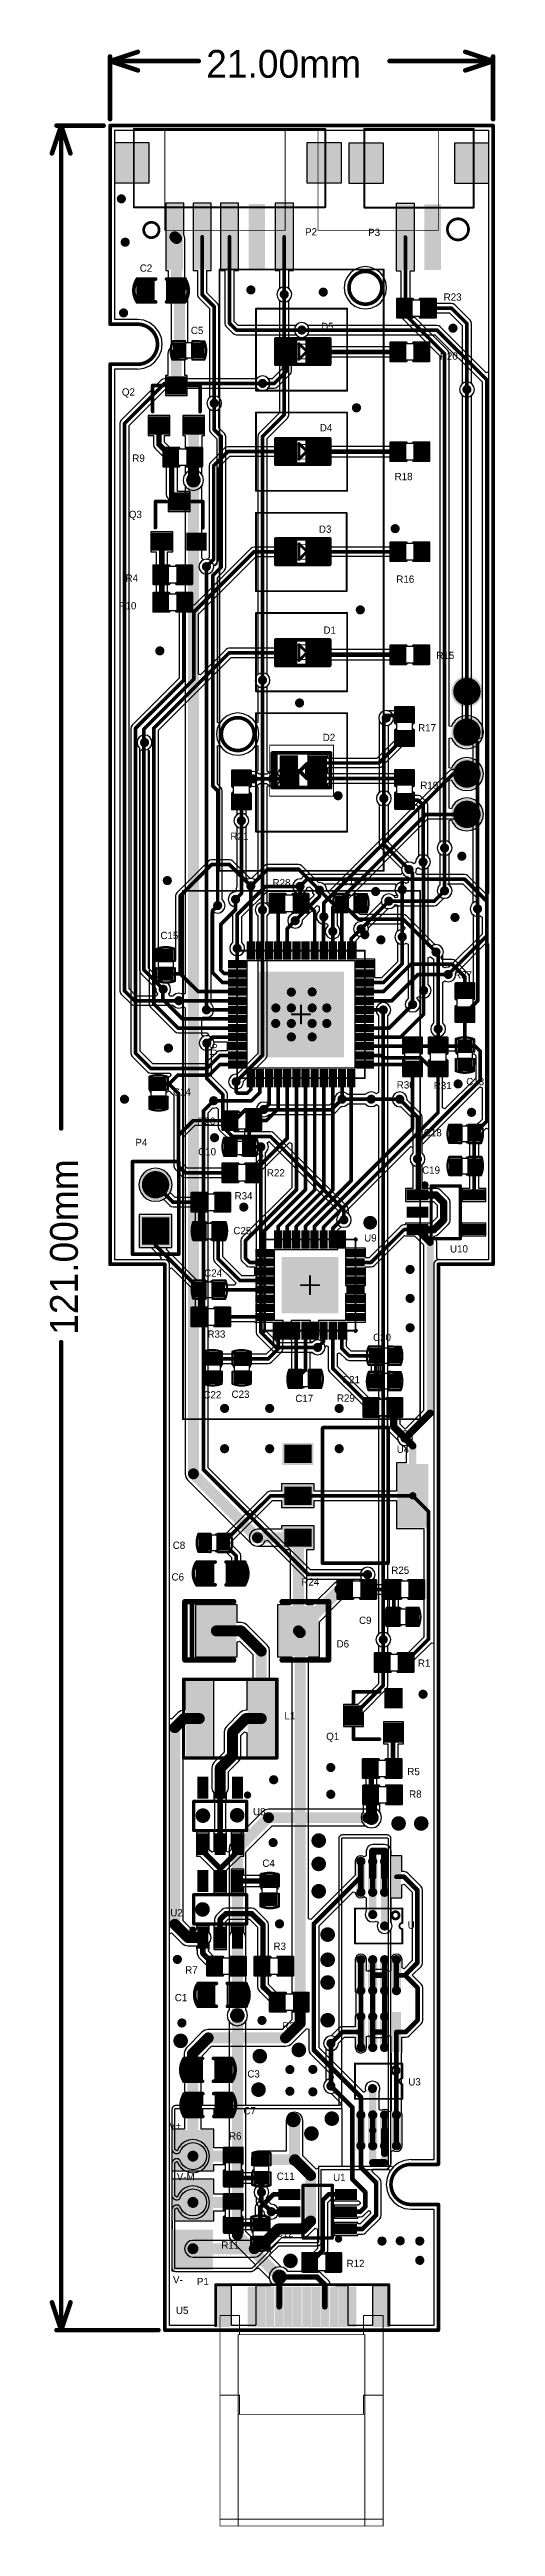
# Model space of a CAD drawing. Extents: x 10.58 to 11.54, y 9.91 to 15.27.
import ezdxf

# ---------------------------------------------------------------- set-up
doc = ezdxf.new("R2010")
doc.units = 0
doc.layers.get('0').update_dxf_attribs({"linetype": 'CONTINUOUS'})
for name, color, linetype in [('BOTTOMLAYER', 5, 'CONTINUOUS'), ('BOTTOMPASTE', 16, 'CONTINUOUS'), ('BOTTOMSOLDER', 6, 'CONTINUOUS'), ('KEEPOUTLAYER', 6, 'CONTINUOUS'), ('MECHANICAL15', 56, 'CONTINUOUS'), ('MECHANICAL2', 216, 'CONTINUOUS'), ('MULTILAYER', 9, 'CONTINUOUS'), ('PADHOLELAYER', 156, 'CONTINUOUS'), ('TOPLAYER', 1, 'CONTINUOUS'), ('TOPOVERLAY', 2, 'CONTINUOUS'), ('TOPPASTE', 8, 'CONTINUOUS'), ('TOPSOLDER', 216, 'CONTINUOUS'), ('VIAHOLELAYER', 16, 'CONTINUOUS')]:
    doc.layers.add(name, color=color, linetype=linetype)

msp = doc.modelspace()

# ---------------------------------------------------------------- texts
at = {"layer": 'KEEPOUTLAYER'}
msp.add_text('21.00mm', height=0.06, dxfattribs=at).set_placement((10.915806, 15.20548))
msp.add_text('121.00mm', height=0.06, rotation=90, dxfattribs=at).set_placement((10.638837, 12.489279))
at = {"layer": 'TOPOVERLAY'}
for s, rotation, p in [('P2', 360, (11.129225, 14.864699)), ('P3', 360, (11.265445, 14.863518)), ('C2', 360, (10.772532, 14.786353)), ('R23', 360, (11.428437, 14.723754)), ('C5', 360, (10.882768, 14.651707)), ('D5', 360, (11.163871, 14.660368)), ('Q2', 360, (10.733949, 14.518636)), ('D4', 360, (11.161115, 14.441471)), ('R9', 360, (10.75636, 14.375735)), ('Q3', 360, (10.74891, 14.254069)), ('D3', 360, (11.159146, 14.222179)), ('R4', 360, (10.741867, 14.116493)), ('R10', 360, (10.726469, 14.056825)), ('D1', 360, (11.168989, 14.004069)), ('R15', 360, (11.41269, 13.949345)), ('D2', 360, (11.167414, 13.772179)), ('R17', 360, (11.373319, 13.793045)), ('R19', 360, (11.378044, 13.668636)), ('R21', 360, (10.968201, 13.558794)), ('R28', 360, (11.059146, 13.458186)), ('C16', 360, (11.20797, 13.460373)), ('C15', 360, (10.81702, 13.344227)), ('R27', 360, (11.450997, 13.259174)), ('U6', 90, (10.93912, 13.092071)), ('C14', 360, (10.844142, 13.006084)), ('R31', 360, (11.40706, 13.020023)), ('R26', 360, (10.896821, 12.94292)), ('C18', 360, (11.385691, 12.918015)), ('C10', 360, (10.898516, 12.876904)), ('R22', 360, (11.046942, 12.831235)), ('C19', 360, (11.38197, 12.837251)), ('R34', 360, (10.977256, 12.781628)), ('C25', 360, (10.9745, 12.706431)), ('U9', 360, (11.256784, 12.690683)), ('U10', 360, (11.442217, 12.667061)), ('C24', 360, (10.911508, 12.614836)), ('R33', 360, (10.918595, 12.482922)), ('C20', 360, (11.276075, 12.475723)), ('C21', 360, (11.209146, 12.384384)), ('C17', 360, (11.108259, 12.343853)), ('R29', 360, (11.198123, 12.34462)), ('U4', 360, (11.327237, 12.233895)), ('C8', 360, (10.843658, 12.02657)), ('C6', 360, (10.841078, 11.95806)), ('R24', 360, (11.121351, 11.947376)), ('D6', 360, (11.197335, 11.813518)), ('C9', 360, (11.24576, 11.864375)), ('R1', 360, (11.372843, 11.77193)), ('L1', 360, (11.084737, 11.658006)), ('Q1', 360, (11.174894, 11.613518)), ('R5', 360, (11.350052, 11.537576)), ('U8', 360, (11.01702, 11.450919)), ('R8', 360, (11.353845, 11.488926)), ('C4', 360, (11.037099, 11.339502)), ('U2', 360, (10.83828, 11.232416)), ('U7', 360, (11.350879, 11.205644)), ('R3', 360, (11.061115, 11.159975)), ('R7', 360, (10.870563, 11.108794)), ('C1', 360, (10.848123, 11.048951)), ('R2', 360, (11.079617, 10.987881)), ('C3', 360, (11.004671, 10.884219)), ('U3', 360, (11.35206, 10.867061)), ('C7', 360, (10.996196, 10.804477)), ('R6', 360, (10.965098, 10.750039)), ('V-M', 360, (10.852453, 10.662337)), ('C11', 360, (11.068201, 10.663124)), ('U1', 360, (11.189855, 10.660368)), ('C12', 360, (11.065839, 10.539502)), ('R11', 360, (10.948516, 10.514301)), ('P1', 360, (10.89576, 10.435565)), ('R12', 360, (11.218863, 10.474542))]:
    msp.add_text(s, height=0.015748, rotation=rotation, dxfattribs=at).set_placement(p)
for s, p in [('R20', (11.42017, 14.596195)), ('R18', (11.322644, 14.335919)), ('R16', (11.326294, 14.114235)), ('R30', (11.327256, 13.021392)), ('C13', (11.477256, 13.028479)), ('P4', (10.763059, 12.896901)), ('C22', (10.909934, 12.351707)), ('C23', (10.970564, 12.352888)), ('R25', (11.31538, 11.97253)), ('V+', (10.835524, 10.772573)), ('V-', (10.844186, 10.439502)), ('U5', (10.85051, 10.373048))]:
    msp.add_text(s, height=0.015748, dxfattribs=at).set_placement(p)

# ---------------------------------------------------------------- blocks, each defined once
blk = doc.blocks.new('SOT_23_5_1')
at = {"layer": 'TOPLAYER'}
for points in [[(-0.045276, 0.080709), (-0.045276, 0.041339), (-0.029528, 0.080709), (-0.029528, 0.041339)], [(0.029528, 0.080709), (0.029528, 0.041339), (0.045276, 0.080709), (0.045276, 0.041339)], [(-0.045276, -0.041339), (-0.045276, -0.080709), (-0.029528, -0.041339), (-0.029528, -0.080709)], [(-0.007874, -0.041339), (-0.007874, -0.080709), (0.007874, -0.041339), (0.007874, -0.080709)], [(0.029528, -0.041339), (0.029528, -0.080709), (0.045276, -0.041339), (0.045276, -0.080709)]]:
    blk.add_solid(points, dxfattribs=at)
at = {"layer": 'TOPOVERLAY', "const_width": 0.007087}
for points in [[(0.057087, 0.031496), (-0.057087, 0.031496)], [(-0.057087, -0.031496), (-0.057087, 0.031496)], [(0.057087, -0.031496), (0.057087, 0.031496)], [(0.057087, -0.031496), (-0.057087, -0.031496)]]:
    blk.add_lwpolyline(points, dxfattribs=at)
at = {"layer": 'TOPOVERLAY'}
for points, const_width in [([(-0.058858, 0.031496, 1), (-0.055315, 0.031496, 1)], 0.003543), ([(-0.058858, 0.031496, 1), (-0.055315, 0.031496, 1)], 0.003543), ([(0.055315, 0.031496, 1), (0.058858, 0.031496, 1)], 0.003543), ([(0.055315, 0.031496, 1), (0.058858, 0.031496, 1)], 0.003543), ([(-0.055, -0.045, 1), (-0.062874, -0.045, 1)], 0.007874), ([(-0.064842, -0.045, 1), (-0.060906, -0.045, 1)], 0.003937), ([(-0.058858, -0.031496, 1), (-0.055315, -0.031496, 1)], 0.003543), ([(-0.058858, -0.031496, 1), (-0.055315, -0.031496, 1)], 0.003543), ([(-0.056968, -0.045, 1), (-0.053032, -0.045, 1)], 0.003937), ([(0.055315, -0.031496, 1), (0.058858, -0.031496, 1)], 0.003543), ([(0.055315, -0.031496, 1), (0.058858, -0.031496, 1)], 0.003543)]:
    blk.add_lwpolyline(points, format="xyb", close=True, dxfattribs=dict(at, const_width=const_width))
at = {"layer": 'TOPPASTE'}
for points in [[(-0.045276, 0.080709), (-0.045276, 0.041339), (-0.029528, 0.080709), (-0.029528, 0.041339)], [(0.029528, 0.080709), (0.029528, 0.041339), (0.045276, 0.080709), (0.045276, 0.041339)], [(-0.045276, -0.041339), (-0.045276, -0.080709), (-0.029528, -0.041339), (-0.029528, -0.080709)], [(-0.007874, -0.041339), (-0.007874, -0.080709), (0.007874, -0.041339), (0.007874, -0.080709)], [(0.029528, -0.041339), (0.029528, -0.080709), (0.045276, -0.041339), (0.045276, -0.080709)]]:
    blk.add_solid(points, dxfattribs=at)
at = {"layer": 'TOPSOLDER'}
for points in [[(-0.049276, 0.084709), (-0.049276, 0.037339), (-0.025528, 0.084709), (-0.025528, 0.037339)], [(0.025528, 0.084709), (0.025528, 0.037339), (0.049276, 0.084709), (0.049276, 0.037339)], [(-0.049276, -0.037339), (-0.049276, -0.084709), (-0.025528, -0.037339), (-0.025528, -0.084709)], [(-0.011874, -0.037339), (-0.011874, -0.084709), (0.011874, -0.037339), (0.011874, -0.084709)], [(0.025528, -0.037339), (0.025528, -0.084709), (0.049276, -0.037339), (0.049276, -0.084709)]]:
    blk.add_solid(points, dxfattribs=at)
blk = doc.blocks.new('QFN32_AUDO01_2')
at = {"layer": 'MECHANICAL15', "const_width": 0.003937}
for points in [[(0.019685, 0), (-0.019685, 0)], [(0, -0.019685), (0, 0.019685)]]:
    blk.add_lwpolyline(points, dxfattribs=at)
at = {"layer": 'MECHANICAL15', "const_width": 0.001969}
for points in [[(-0.020669, 0, 1), (-0.018701, 0, 1)], [(-0.000984, 0.019685, 1), (0.000984, 0.019685, 1)], [(0.018701, 0, 1), (0.020669, 0, 1)], [(-0.000984, -0.019685, 1), (0.000984, -0.019685, 1)]]:
    blk.add_lwpolyline(points, format="xyb", close=True, dxfattribs=at)
at = {"layer": 'TOPLAYER'}
for points in [[(-0.073819, 0.082677), (-0.063976, 0.082677), (-0.073819, 0.114173), (-0.063976, 0.114173)], [(-0.054134, 0.082677), (-0.044291, 0.082677), (-0.054134, 0.114173), (-0.044291, 0.114173)], [(-0.034449, 0.082677), (-0.024606, 0.082677), (-0.034449, 0.114173), (-0.024606, 0.114173)], [(-0.014764, 0.082677), (-0.004921, 0.082677), (-0.014764, 0.114173), (-0.004921, 0.114173)], [(0.004921, 0.082677), (0.014764, 0.082677), (0.004921, 0.114173), (0.014764, 0.114173)], [(0.024606, 0.082677), (0.034449, 0.082677), (0.024606, 0.114173), (0.034449, 0.114173)], [(0.044291, 0.082677), (0.054134, 0.082677), (0.044291, 0.114173), (0.054134, 0.114173)], [(0.063976, 0.082677), (0.073819, 0.082677), (0.063976, 0.114173), (0.073819, 0.114173)], [(-0.082677, 0.063976), (-0.082677, 0.073819), (-0.114173, 0.063976), (-0.114173, 0.073819)], [(-0.082677, 0.044291), (-0.082677, 0.054134), (-0.114173, 0.044291), (-0.114173, 0.054134)], [(-0.057087, -0.057087), (0.057087, -0.057087), (-0.057087, 0.057087), (0.057087, 0.057087)], [(0.114173, 0.063976), (0.114173, 0.073819), (0.082677, 0.063976), (0.082677, 0.073819)], [(0.114173, 0.044291), (0.114173, 0.054134), (0.082677, 0.044291), (0.082677, 0.054134)], [(-0.082677, 0.024606), (-0.082677, 0.034449), (-0.114173, 0.024606), (-0.114173, 0.034449)], [(-0.082677, 0.004921), (-0.082677, 0.014764), (-0.114173, 0.004921), (-0.114173, 0.014764)], [(0.114173, 0.024606), (0.114173, 0.034449), (0.082677, 0.024606), (0.082677, 0.034449)], [(0.114173, 0.004921), (0.114173, 0.014764), (0.082677, 0.004921), (0.082677, 0.014764)], [(-0.082677, -0.014764), (-0.082677, -0.004921), (-0.114173, -0.014764), (-0.114173, -0.004921)], [(-0.082677, -0.034449), (-0.082677, -0.024606), (-0.114173, -0.034449), (-0.114173, -0.024606)], [(-0.082677, -0.054134), (-0.082677, -0.044291), (-0.114173, -0.054134), (-0.114173, -0.044291)], [(0.114173, -0.014764), (0.114173, -0.004921), (0.082677, -0.014764), (0.082677, -0.004921)], [(0.114173, -0.034449), (0.114173, -0.024606), (0.082677, -0.034449), (0.082677, -0.024606)], [(0.114173, -0.054134), (0.114173, -0.044291), (0.082677, -0.054134), (0.082677, -0.044291)], [(-0.082677, -0.073819), (-0.082677, -0.063976), (-0.114173, -0.073819), (-0.114173, -0.063976)], [(-0.073819, -0.114173), (-0.063976, -0.114173), (-0.073819, -0.082677), (-0.063976, -0.082677)], [(-0.054134, -0.114173), (-0.044291, -0.114173), (-0.054134, -0.082677), (-0.044291, -0.082677)], [(-0.034449, -0.114173), (-0.024606, -0.114173), (-0.034449, -0.082677), (-0.024606, -0.082677)], [(-0.014764, -0.114173), (-0.004921, -0.114173), (-0.014764, -0.082677), (-0.004921, -0.082677)], [(0.004921, -0.114173), (0.014764, -0.114173), (0.004921, -0.082677), (0.014764, -0.082677)], [(0.024606, -0.114173), (0.034449, -0.114173), (0.024606, -0.082677), (0.034449, -0.082677)], [(0.044291, -0.114173), (0.054134, -0.114173), (0.044291, -0.082677), (0.054134, -0.082677)], [(0.063976, -0.114173), (0.073819, -0.114173), (0.063976, -0.082677), (0.073819, -0.082677)], [(0.114173, -0.073819), (0.114173, -0.063976), (0.082677, -0.073819), (0.082677, -0.063976)]]:
    blk.add_solid(points, dxfattribs=at)
at = {"layer": 'TOPOVERLAY'}
for points, const_width in [([(-0.125, 0.13, 1), (-0.144685, 0.13, 1)], 0.009843), ([(-0.147146, 0.13, 1), (-0.142224, 0.13, 1)], 0.004921), ([(-0.13, 0.125, 1), (-0.139843, 0.125, 1)], 0.009843), ([(-0.142303, 0.125, 1), (-0.137382, 0.125, 1)], 0.004921), ([(-0.132461, 0.125, 1), (-0.127539, 0.125, 1)], 0.004921), ([(-0.127461, 0.13, 1), (-0.122539, 0.13, 1)], 0.004921), ([(-0.101378, 0.098425, 1), (-0.097441, 0.098425, 1)], 0.003937), ([(-0.100394, 0.099409, 1), (-0.096457, 0.099409, 1)], 0.003937), ([(-0.100394, 0.098425, 1), (-0.096457, 0.098425, 1)], 0.003937), ([(-0.100394, 0.098425, 1), (-0.096457, 0.098425, 1)], 0.003937), ([(-0.099409, 0.098425, 1), (-0.097441, 0.098425, 1)], 0.001969), ([(-0.099409, 0.098425, 1), (-0.097441, 0.098425, 1)], 0.001969), ([(0.096457, 0.099409, 1), (0.100394, 0.099409, 1)], 0.003937), ([(0.096457, 0.098425, 1), (0.100394, 0.098425, 1)], 0.003937), ([(0.096457, 0.098425, 1), (0.100394, 0.098425, 1)], 0.003937), ([(0.097441, 0.098425, 1), (0.101378, 0.098425, 1)], 0.003937), ([(0.097441, 0.098425, 1), (0.099409, 0.098425, 1)], 0.001969), ([(0.097441, 0.098425, 1), (0.099409, 0.098425, 1)], 0.001969), ([(-0.101378, -0.098425, 1), (-0.097441, -0.098425, 1)], 0.003937), ([(-0.100394, -0.098425, 1), (-0.096457, -0.098425, 1)], 0.003937), ([(-0.100394, -0.098425, 1), (-0.096457, -0.098425, 1)], 0.003937), ([(-0.100394, -0.099409, 1), (-0.096457, -0.099409, 1)], 0.003937), ([(-0.099409, -0.098425, 1), (-0.097441, -0.098425, 1)], 0.001969), ([(-0.099409, -0.098425, 1), (-0.097441, -0.098425, 1)], 0.001969), ([(0.096457, -0.098425, 1), (0.100394, -0.098425, 1)], 0.003937), ([(0.096457, -0.098425, 1), (0.100394, -0.098425, 1)], 0.003937), ([(0.096457, -0.099409, 1), (0.100394, -0.099409, 1)], 0.003937), ([(0.097441, -0.098425, 1), (0.101378, -0.098425, 1)], 0.003937), ([(0.097441, -0.098425, 1), (0.099409, -0.098425, 1)], 0.001969), ([(0.097441, -0.098425, 1), (0.099409, -0.098425, 1)], 0.001969)]:
    blk.add_lwpolyline(points, format="xyb", close=True, dxfattribs=dict(at, const_width=const_width))
for points, const_width in [([(-0.098425, 0.098425), (-0.099409, 0.098425)], 0.007874), ([(-0.098425, 0.098425), (-0.098425, 0.099409)], 0.007874), ([(0.098425, 0.098425), (-0.098425, 0.098425)], 0.003937), ([(-0.098425, -0.098425), (-0.098425, 0.098425)], 0.003937), ([(0.098425, 0.098425), (0.098425, 0.099409)], 0.007874), ([(0.099409, 0.098425), (0.098425, 0.098425)], 0.007874), ([(0.098425, -0.098425), (0.098425, 0.098425)], 0.003937), ([(-0.098425, -0.098425), (-0.099409, -0.098425)], 0.007874), ([(-0.098425, -0.099409), (-0.098425, -0.098425)], 0.007874), ([(0.098425, -0.098425), (-0.098425, -0.098425)], 0.003937), ([(0.098425, -0.099409), (0.098425, -0.098425)], 0.007874), ([(0.099409, -0.098425), (0.098425, -0.098425)], 0.007874)]:
    blk.add_lwpolyline(points, dxfattribs=dict(at, const_width=const_width))
at = {"layer": 'TOPPASTE'}
for points in [[(-0.073819, 0.082677), (-0.063976, 0.082677), (-0.073819, 0.114173), (-0.063976, 0.114173)], [(-0.054134, 0.082677), (-0.044291, 0.082677), (-0.054134, 0.114173), (-0.044291, 0.114173)], [(-0.034449, 0.082677), (-0.024606, 0.082677), (-0.034449, 0.114173), (-0.024606, 0.114173)], [(-0.014764, 0.082677), (-0.004921, 0.082677), (-0.014764, 0.114173), (-0.004921, 0.114173)], [(0.004921, 0.082677), (0.014764, 0.082677), (0.004921, 0.114173), (0.014764, 0.114173)], [(0.024606, 0.082677), (0.034449, 0.082677), (0.024606, 0.114173), (0.034449, 0.114173)], [(0.044291, 0.082677), (0.054134, 0.082677), (0.044291, 0.114173), (0.054134, 0.114173)], [(0.063976, 0.082677), (0.073819, 0.082677), (0.063976, 0.114173), (0.073819, 0.114173)], [(-0.082677, 0.063976), (-0.082677, 0.073819), (-0.114173, 0.063976), (-0.114173, 0.073819)], [(-0.082677, 0.044291), (-0.082677, 0.054134), (-0.114173, 0.044291), (-0.114173, 0.054134)], [(-0.057087, -0.057087), (0.057087, -0.057087), (-0.057087, 0.057087), (0.057087, 0.057087)], [(0.114173, 0.063976), (0.114173, 0.073819), (0.082677, 0.063976), (0.082677, 0.073819)], [(0.114173, 0.044291), (0.114173, 0.054134), (0.082677, 0.044291), (0.082677, 0.054134)], [(-0.082677, 0.024606), (-0.082677, 0.034449), (-0.114173, 0.024606), (-0.114173, 0.034449)], [(-0.082677, 0.004921), (-0.082677, 0.014764), (-0.114173, 0.004921), (-0.114173, 0.014764)], [(0.114173, 0.024606), (0.114173, 0.034449), (0.082677, 0.024606), (0.082677, 0.034449)], [(0.114173, 0.004921), (0.114173, 0.014764), (0.082677, 0.004921), (0.082677, 0.014764)], [(-0.082677, -0.014764), (-0.082677, -0.004921), (-0.114173, -0.014764), (-0.114173, -0.004921)], [(-0.082677, -0.034449), (-0.082677, -0.024606), (-0.114173, -0.034449), (-0.114173, -0.024606)], [(-0.082677, -0.054134), (-0.082677, -0.044291), (-0.114173, -0.054134), (-0.114173, -0.044291)], [(0.114173, -0.014764), (0.114173, -0.004921), (0.082677, -0.014764), (0.082677, -0.004921)], [(0.114173, -0.034449), (0.114173, -0.024606), (0.082677, -0.034449), (0.082677, -0.024606)], [(0.114173, -0.054134), (0.114173, -0.044291), (0.082677, -0.054134), (0.082677, -0.044291)], [(-0.082677, -0.073819), (-0.082677, -0.063976), (-0.114173, -0.073819), (-0.114173, -0.063976)], [(-0.073819, -0.114173), (-0.063976, -0.114173), (-0.073819, -0.082677), (-0.063976, -0.082677)], [(-0.054134, -0.114173), (-0.044291, -0.114173), (-0.054134, -0.082677), (-0.044291, -0.082677)], [(-0.034449, -0.114173), (-0.024606, -0.114173), (-0.034449, -0.082677), (-0.024606, -0.082677)], [(-0.014764, -0.114173), (-0.004921, -0.114173), (-0.014764, -0.082677), (-0.004921, -0.082677)], [(0.004921, -0.114173), (0.014764, -0.114173), (0.004921, -0.082677), (0.014764, -0.082677)], [(0.024606, -0.114173), (0.034449, -0.114173), (0.024606, -0.082677), (0.034449, -0.082677)], [(0.044291, -0.114173), (0.054134, -0.114173), (0.044291, -0.082677), (0.054134, -0.082677)], [(0.063976, -0.114173), (0.073819, -0.114173), (0.063976, -0.082677), (0.073819, -0.082677)], [(0.114173, -0.073819), (0.114173, -0.063976), (0.082677, -0.073819), (0.082677, -0.063976)]]:
    blk.add_solid(points, dxfattribs=at)
at = {"layer": 'TOPSOLDER'}
for points in [[(-0.077819, 0.078677), (-0.059976, 0.078677), (-0.077819, 0.118173), (-0.059976, 0.118173)], [(-0.058134, 0.078677), (-0.040291, 0.078677), (-0.058134, 0.118173), (-0.040291, 0.118173)], [(-0.038449, 0.078677), (-0.020606, 0.078677), (-0.038449, 0.118173), (-0.020606, 0.118173)], [(-0.018764, 0.078677), (-0.000921, 0.078677), (-0.018764, 0.118173), (-0.000921, 0.118173)], [(0.000921, 0.078677), (0.018764, 0.078677), (0.000921, 0.118173), (0.018764, 0.118173)], [(0.020606, 0.078677), (0.038449, 0.078677), (0.020606, 0.118173), (0.038449, 0.118173)], [(0.040291, 0.078677), (0.058134, 0.078677), (0.040291, 0.118173), (0.058134, 0.118173)], [(0.059976, 0.078677), (0.077819, 0.078677), (0.059976, 0.118173), (0.077819, 0.118173)], [(-0.078677, 0.059976), (-0.078677, 0.077819), (-0.118173, 0.059976), (-0.118173, 0.077819)], [(-0.078677, 0.040291), (-0.078677, 0.058134), (-0.118173, 0.040291), (-0.118173, 0.058134)], [(-0.061087, -0.061087), (0.061087, -0.061087), (-0.061087, 0.061087), (0.061087, 0.061087)], [(0.118173, 0.059976), (0.118173, 0.077819), (0.078677, 0.059976), (0.078677, 0.077819)], [(0.118173, 0.040291), (0.118173, 0.058134), (0.078677, 0.040291), (0.078677, 0.058134)], [(-0.078677, 0.020606), (-0.078677, 0.038449), (-0.118173, 0.020606), (-0.118173, 0.038449)], [(-0.078677, 0.000921), (-0.078677, 0.018764), (-0.118173, 0.000921), (-0.118173, 0.018764)], [(0.118173, 0.020606), (0.118173, 0.038449), (0.078677, 0.020606), (0.078677, 0.038449)], [(0.118173, 0.000921), (0.118173, 0.018764), (0.078677, 0.000921), (0.078677, 0.018764)], [(-0.078677, -0.018764), (-0.078677, -0.000921), (-0.118173, -0.018764), (-0.118173, -0.000921)], [(-0.078677, -0.038449), (-0.078677, -0.020606), (-0.118173, -0.038449), (-0.118173, -0.020606)], [(-0.078677, -0.058134), (-0.078677, -0.040291), (-0.118173, -0.058134), (-0.118173, -0.040291)], [(0.118173, -0.018764), (0.118173, -0.000921), (0.078677, -0.018764), (0.078677, -0.000921)], [(0.118173, -0.038449), (0.118173, -0.020606), (0.078677, -0.038449), (0.078677, -0.020606)], [(0.118173, -0.058134), (0.118173, -0.040291), (0.078677, -0.058134), (0.078677, -0.040291)], [(-0.078677, -0.077819), (-0.078677, -0.059976), (-0.118173, -0.077819), (-0.118173, -0.059976)], [(-0.077819, -0.118173), (-0.059976, -0.118173), (-0.077819, -0.078677), (-0.059976, -0.078677)], [(-0.058134, -0.118173), (-0.040291, -0.118173), (-0.058134, -0.078677), (-0.040291, -0.078677)], [(-0.038449, -0.118173), (-0.020606, -0.118173), (-0.038449, -0.078677), (-0.020606, -0.078677)], [(-0.018764, -0.118173), (-0.000921, -0.118173), (-0.018764, -0.078677), (-0.000921, -0.078677)], [(0.000921, -0.118173), (0.018764, -0.118173), (0.000921, -0.078677), (0.018764, -0.078677)], [(0.020606, -0.118173), (0.038449, -0.118173), (0.020606, -0.078677), (0.038449, -0.078677)], [(0.040291, -0.118173), (0.058134, -0.118173), (0.040291, -0.078677), (0.058134, -0.078677)], [(0.059976, -0.118173), (0.077819, -0.118173), (0.059976, -0.078677), (0.077819, -0.078677)], [(0.118173, -0.077819), (0.118173, -0.059976), (0.078677, -0.077819), (0.078677, -0.059976)]]:
    blk.add_solid(points, dxfattribs=at)
blk = doc.blocks.new('R_0402_3')
at = {"layer": 'TOPLAYER'}
for p, q in [((0.017, 0.0175), (-0.007, 0.0175)), ((-0.007, 0.0175), (-0.007, -0.0175)), ((0.017, -0.0175), (0.017, 0.0175)), ((-0.007, -0.0175), (0.017, -0.0175))]:
    blk.add_line(p, q, dxfattribs=at)
for points in [[(-0.006811, -0.01378), (-0.006811, 0.01378), (-0.030433, -0.01378), (-0.030433, 0.01378)], [(0.040433, -0.01378), (0.040433, 0.01378), (0.016811, -0.01378), (0.016811, 0.01378)]]:
    blk.add_solid(points, dxfattribs=at)
at = {"layer": 'TOPOVERLAY', "const_width": 0.005906}
for points in [[(-0.036339, -0.019685), (-0.036339, 0.019685)], [(-0.036339, 0.019685), (-0.002874, 0.019685)], [(0.012874, 0.019685), (0.046339, 0.019685)], [(0.046339, -0.019685), (0.046339, 0.019685)], [(-0.036339, -0.019685), (-0.002874, -0.019685)], [(0.012874, -0.019685), (0.046339, -0.019685)]]:
    blk.add_lwpolyline(points, dxfattribs=at)
at = {"layer": 'TOPOVERLAY', "const_width": 0.002953}
for points in [[(-0.037815, 0.019685, 1), (-0.034862, 0.019685, 1)], [(-0.037815, 0.019685, 1), (-0.034862, 0.019685, 1)], [(-0.00435, 0.019685, 1), (-0.001398, 0.019685, 1)], [(0.011398, 0.019685, 1), (0.01435, 0.019685, 1)], [(0.044862, 0.019685, 1), (0.047815, 0.019685, 1)], [(0.044862, 0.019685, 1), (0.047815, 0.019685, 1)], [(-0.037815, -0.019685, 1), (-0.034862, -0.019685, 1)], [(-0.037815, -0.019685, 1), (-0.034862, -0.019685, 1)], [(-0.00435, -0.019685, 1), (-0.001398, -0.019685, 1)], [(0.011398, -0.019685, 1), (0.01435, -0.019685, 1)], [(0.044862, -0.019685, 1), (0.047815, -0.019685, 1)], [(0.044862, -0.019685, 1), (0.047815, -0.019685, 1)]]:
    blk.add_lwpolyline(points, format="xyb", close=True, dxfattribs=at)
at = {"layer": 'TOPPASTE'}
for points in [[(-0.006811, -0.01378), (-0.006811, 0.01378), (-0.030433, -0.01378), (-0.030433, 0.01378)], [(0.040433, -0.01378), (0.040433, 0.01378), (0.016811, -0.01378), (0.016811, 0.01378)]]:
    blk.add_solid(points, dxfattribs=at)
at = {"layer": 'TOPSOLDER'}
for points in [[(-0.002811, -0.01778), (-0.002811, 0.01778), (-0.034433, -0.01778), (-0.034433, 0.01778)], [(0.044433, -0.01778), (0.044433, 0.01778), (0.012811, -0.01778), (0.012811, 0.01778)]]:
    blk.add_solid(points, dxfattribs=at)
blk = doc.blocks.new('R_0402_4')
at = {"layer": 'TOPLAYER'}
for p, q in [((0.017, 0.0175), (-0.007, 0.0175)), ((-0.007, 0.0175), (-0.007, -0.0175)), ((0.017, -0.0175), (0.017, 0.0175)), ((-0.007, -0.0175), (0.017, -0.0175))]:
    blk.add_line(p, q, dxfattribs=at)
for points in [[(-0.006811, -0.01378), (-0.006811, 0.01378), (-0.030433, -0.01378), (-0.030433, 0.01378)], [(0.040433, -0.01378), (0.040433, 0.01378), (0.016811, -0.01378), (0.016811, 0.01378)]]:
    blk.add_solid(points, dxfattribs=at)
at = {"layer": 'TOPOVERLAY', "const_width": 0.005906}
for points in [[(-0.036339, -0.019685), (-0.036339, 0.019685)], [(-0.036339, 0.019685), (-0.002874, 0.019685)], [(0.012874, 0.019685), (0.046339, 0.019685)], [(0.046339, -0.019685), (0.046339, 0.019685)], [(-0.036339, -0.019685), (-0.002874, -0.019685)], [(0.012874, -0.019685), (0.046339, -0.019685)]]:
    blk.add_lwpolyline(points, dxfattribs=at)
at = {"layer": 'TOPOVERLAY', "const_width": 0.002953}
for points in [[(-0.037815, 0.019685, 1), (-0.034862, 0.019685, 1)], [(-0.037815, 0.019685, 1), (-0.034862, 0.019685, 1)], [(-0.00435, 0.019685, 1), (-0.001398, 0.019685, 1)], [(0.011398, 0.019685, 1), (0.01435, 0.019685, 1)], [(0.044862, 0.019685, 1), (0.047815, 0.019685, 1)], [(0.044862, 0.019685, 1), (0.047815, 0.019685, 1)], [(-0.037815, -0.019685, 1), (-0.034862, -0.019685, 1)], [(-0.037815, -0.019685, 1), (-0.034862, -0.019685, 1)], [(-0.00435, -0.019685, 1), (-0.001398, -0.019685, 1)], [(0.011398, -0.019685, 1), (0.01435, -0.019685, 1)], [(0.044862, -0.019685, 1), (0.047815, -0.019685, 1)], [(0.044862, -0.019685, 1), (0.047815, -0.019685, 1)]]:
    blk.add_lwpolyline(points, format="xyb", close=True, dxfattribs=at)
at = {"layer": 'TOPPASTE'}
for points in [[(-0.006811, -0.01378), (-0.006811, 0.01378), (-0.030433, -0.01378), (-0.030433, 0.01378)], [(0.040433, -0.01378), (0.040433, 0.01378), (0.016811, -0.01378), (0.016811, 0.01378)]]:
    blk.add_solid(points, dxfattribs=at)
at = {"layer": 'TOPSOLDER'}
for points in [[(-0.002811, -0.01778), (-0.002811, 0.01778), (-0.034433, -0.01778), (-0.034433, 0.01778)], [(0.044433, -0.01778), (0.044433, 0.01778), (0.012811, -0.01778), (0.012811, 0.01778)]]:
    blk.add_solid(points, dxfattribs=at)
blk = doc.blocks.new('R_0402_5')
at = {"layer": 'TOPLAYER'}
for p, q in [((0.017, 0.0175), (-0.007, 0.0175)), ((-0.007, 0.0175), (-0.007, -0.0175)), ((0.017, -0.0175), (0.017, 0.0175)), ((-0.007, -0.0175), (0.017, -0.0175))]:
    blk.add_line(p, q, dxfattribs=at)
for points in [[(-0.006811, -0.01378), (-0.006811, 0.01378), (-0.030433, -0.01378), (-0.030433, 0.01378)], [(0.040433, -0.01378), (0.040433, 0.01378), (0.016811, -0.01378), (0.016811, 0.01378)]]:
    blk.add_solid(points, dxfattribs=at)
at = {"layer": 'TOPOVERLAY', "const_width": 0.005906}
for points in [[(-0.036339, 0.019685), (-0.036339, -0.019685)], [(-0.036339, 0.019685), (-0.002874, 0.019685)], [(0.012874, 0.019685), (0.046339, 0.019685)], [(0.046339, 0.019685), (0.046339, -0.019685)], [(-0.036339, -0.019685), (-0.002874, -0.019685)], [(0.012874, -0.019685), (0.046339, -0.019685)]]:
    blk.add_lwpolyline(points, dxfattribs=at)
at = {"layer": 'TOPOVERLAY', "const_width": 0.002953}
for points in [[(-0.037815, 0.019685, 1), (-0.034862, 0.019685, 1)], [(-0.037815, 0.019685, 1), (-0.034862, 0.019685, 1)], [(-0.00435, 0.019685, 1), (-0.001398, 0.019685, 1)], [(0.011398, 0.019685, 1), (0.01435, 0.019685, 1)], [(0.044862, 0.019685, 1), (0.047815, 0.019685, 1)], [(0.044862, 0.019685, 1), (0.047815, 0.019685, 1)], [(-0.037815, -0.019685, 1), (-0.034862, -0.019685, 1)], [(-0.037815, -0.019685, 1), (-0.034862, -0.019685, 1)], [(-0.00435, -0.019685, 1), (-0.001398, -0.019685, 1)], [(0.011398, -0.019685, 1), (0.01435, -0.019685, 1)], [(0.044862, -0.019685, 1), (0.047815, -0.019685, 1)], [(0.044862, -0.019685, 1), (0.047815, -0.019685, 1)]]:
    blk.add_lwpolyline(points, format="xyb", close=True, dxfattribs=at)
at = {"layer": 'TOPPASTE'}
for points in [[(-0.006811, -0.01378), (-0.006811, 0.01378), (-0.030433, -0.01378), (-0.030433, 0.01378)], [(0.040433, -0.01378), (0.040433, 0.01378), (0.016811, -0.01378), (0.016811, 0.01378)]]:
    blk.add_solid(points, dxfattribs=at)
at = {"layer": 'TOPSOLDER'}
for points in [[(-0.002811, -0.01778), (-0.002811, 0.01778), (-0.034433, -0.01778), (-0.034433, 0.01778)], [(0.044433, -0.01778), (0.044433, 0.01778), (0.012811, -0.01778), (0.012811, 0.01778)]]:
    blk.add_solid(points, dxfattribs=at)
blk = doc.blocks.new('R_0402_6')
at = {"layer": 'TOPLAYER'}
for p, q in [((0.017, 0.0175), (-0.007, 0.0175)), ((-0.007, 0.0175), (-0.007, -0.0175)), ((0.017, -0.0175), (0.017, 0.0175)), ((-0.007, -0.0175), (0.017, -0.0175))]:
    blk.add_line(p, q, dxfattribs=at)
for points in [[(-0.006811, -0.01378), (-0.006811, 0.01378), (-0.030433, -0.01378), (-0.030433, 0.01378)], [(0.040433, -0.01378), (0.040433, 0.01378), (0.016811, -0.01378), (0.016811, 0.01378)]]:
    blk.add_solid(points, dxfattribs=at)
at = {"layer": 'TOPOVERLAY', "const_width": 0.005906}
for points in [[(-0.036339, 0.019685), (-0.036339, -0.019685)], [(-0.036339, 0.019685), (-0.002874, 0.019685)], [(0.012874, 0.019685), (0.046339, 0.019685)], [(0.046339, 0.019685), (0.046339, -0.019685)], [(-0.036339, -0.019685), (-0.002874, -0.019685)], [(0.012874, -0.019685), (0.046339, -0.019685)]]:
    blk.add_lwpolyline(points, dxfattribs=at)
at = {"layer": 'TOPOVERLAY', "const_width": 0.002953}
for points in [[(-0.037815, 0.019685, 1), (-0.034862, 0.019685, 1)], [(-0.037815, 0.019685, 1), (-0.034862, 0.019685, 1)], [(-0.00435, 0.019685, 1), (-0.001398, 0.019685, 1)], [(0.011398, 0.019685, 1), (0.01435, 0.019685, 1)], [(0.044862, 0.019685, 1), (0.047815, 0.019685, 1)], [(0.044862, 0.019685, 1), (0.047815, 0.019685, 1)], [(-0.037815, -0.019685, 1), (-0.034862, -0.019685, 1)], [(-0.037815, -0.019685, 1), (-0.034862, -0.019685, 1)], [(-0.00435, -0.019685, 1), (-0.001398, -0.019685, 1)], [(0.011398, -0.019685, 1), (0.01435, -0.019685, 1)], [(0.044862, -0.019685, 1), (0.047815, -0.019685, 1)], [(0.044862, -0.019685, 1), (0.047815, -0.019685, 1)]]:
    blk.add_lwpolyline(points, format="xyb", close=True, dxfattribs=at)
at = {"layer": 'TOPPASTE'}
for points in [[(-0.006811, -0.01378), (-0.006811, 0.01378), (-0.030433, -0.01378), (-0.030433, 0.01378)], [(0.040433, -0.01378), (0.040433, 0.01378), (0.016811, -0.01378), (0.016811, 0.01378)]]:
    blk.add_solid(points, dxfattribs=at)
at = {"layer": 'TOPSOLDER'}
for points in [[(-0.002811, -0.01778), (-0.002811, 0.01778), (-0.034433, -0.01778), (-0.034433, 0.01778)], [(0.044433, -0.01778), (0.044433, 0.01778), (0.012811, -0.01778), (0.012811, 0.01778)]]:
    blk.add_solid(points, dxfattribs=at)
blk = doc.blocks.new('R_0402_7')
at = {"layer": 'TOPLAYER'}
for p, q in [((0.017, 0.0175), (-0.007, 0.0175)), ((-0.007, 0.0175), (-0.007, -0.0175)), ((0.017, -0.0175), (0.017, 0.0175)), ((-0.007, -0.0175), (0.017, -0.0175))]:
    blk.add_line(p, q, dxfattribs=at)
for points in [[(-0.006811, -0.01378), (-0.006811, 0.01378), (-0.030433, -0.01378), (-0.030433, 0.01378)], [(0.040433, -0.01378), (0.040433, 0.01378), (0.016811, -0.01378), (0.016811, 0.01378)]]:
    blk.add_solid(points, dxfattribs=at)
at = {"layer": 'TOPOVERLAY', "const_width": 0.005906}
for points in [[(-0.036339, 0.019685), (-0.036339, -0.019685)], [(-0.002874, 0.019685), (-0.036339, 0.019685)], [(0.046339, 0.019685), (0.012874, 0.019685)], [(0.046339, 0.019685), (0.046339, -0.019685)], [(-0.002874, -0.019685), (-0.036339, -0.019685)], [(0.046339, -0.019685), (0.012874, -0.019685)]]:
    blk.add_lwpolyline(points, dxfattribs=at)
at = {"layer": 'TOPOVERLAY', "const_width": 0.002953}
for points in [[(-0.037815, 0.019685, 1), (-0.034862, 0.019685, 1)], [(-0.037815, 0.019685, 1), (-0.034862, 0.019685, 1)], [(-0.00435, 0.019685, 1), (-0.001398, 0.019685, 1)], [(0.011398, 0.019685, 1), (0.01435, 0.019685, 1)], [(0.044862, 0.019685, 1), (0.047815, 0.019685, 1)], [(0.044862, 0.019685, 1), (0.047815, 0.019685, 1)], [(-0.037815, -0.019685, 1), (-0.034862, -0.019685, 1)], [(-0.037815, -0.019685, 1), (-0.034862, -0.019685, 1)], [(-0.00435, -0.019685, 1), (-0.001398, -0.019685, 1)], [(0.011398, -0.019685, 1), (0.01435, -0.019685, 1)], [(0.044862, -0.019685, 1), (0.047815, -0.019685, 1)], [(0.044862, -0.019685, 1), (0.047815, -0.019685, 1)]]:
    blk.add_lwpolyline(points, format="xyb", close=True, dxfattribs=at)
at = {"layer": 'TOPPASTE'}
for points in [[(-0.006811, -0.01378), (-0.006811, 0.01378), (-0.030433, -0.01378), (-0.030433, 0.01378)], [(0.040433, -0.01378), (0.040433, 0.01378), (0.016811, -0.01378), (0.016811, 0.01378)]]:
    blk.add_solid(points, dxfattribs=at)
at = {"layer": 'TOPSOLDER'}
for points in [[(-0.002811, -0.01778), (-0.002811, 0.01778), (-0.034433, -0.01778), (-0.034433, 0.01778)], [(0.044433, -0.01778), (0.044433, 0.01778), (0.012811, -0.01778), (0.012811, 0.01778)]]:
    blk.add_solid(points, dxfattribs=at)
blk = doc.blocks.new('R_0402_8')
at = {"layer": 'TOPLAYER'}
for p, q in [((0.017, 0.0175), (-0.007, 0.0175)), ((-0.007, 0.0175), (-0.007, -0.0175)), ((0.017, -0.0175), (0.017, 0.0175)), ((-0.007, -0.0175), (0.017, -0.0175))]:
    blk.add_line(p, q, dxfattribs=at)
for points in [[(-0.006811, -0.01378), (-0.006811, 0.01378), (-0.030433, -0.01378), (-0.030433, 0.01378)], [(0.040433, -0.01378), (0.040433, 0.01378), (0.016811, -0.01378), (0.016811, 0.01378)]]:
    blk.add_solid(points, dxfattribs=at)
at = {"layer": 'TOPOVERLAY', "const_width": 0.005906}
for points in [[(-0.036339, 0.019685), (-0.036339, -0.019685)], [(-0.002874, 0.019685), (-0.036339, 0.019685)], [(0.046339, 0.019685), (0.012874, 0.019685)], [(0.046339, 0.019685), (0.046339, -0.019685)], [(-0.002874, -0.019685), (-0.036339, -0.019685)], [(0.046339, -0.019685), (0.012874, -0.019685)]]:
    blk.add_lwpolyline(points, dxfattribs=at)
at = {"layer": 'TOPOVERLAY', "const_width": 0.002953}
for points in [[(-0.037815, 0.019685, 1), (-0.034862, 0.019685, 1)], [(-0.037815, 0.019685, 1), (-0.034862, 0.019685, 1)], [(-0.00435, 0.019685, 1), (-0.001398, 0.019685, 1)], [(0.011398, 0.019685, 1), (0.01435, 0.019685, 1)], [(0.044862, 0.019685, 1), (0.047815, 0.019685, 1)], [(0.044862, 0.019685, 1), (0.047815, 0.019685, 1)], [(-0.037815, -0.019685, 1), (-0.034862, -0.019685, 1)], [(-0.037815, -0.019685, 1), (-0.034862, -0.019685, 1)], [(-0.00435, -0.019685, 1), (-0.001398, -0.019685, 1)], [(0.011398, -0.019685, 1), (0.01435, -0.019685, 1)], [(0.044862, -0.019685, 1), (0.047815, -0.019685, 1)], [(0.044862, -0.019685, 1), (0.047815, -0.019685, 1)]]:
    blk.add_lwpolyline(points, format="xyb", close=True, dxfattribs=at)
at = {"layer": 'TOPPASTE'}
for points in [[(-0.006811, -0.01378), (-0.006811, 0.01378), (-0.030433, -0.01378), (-0.030433, 0.01378)], [(0.040433, -0.01378), (0.040433, 0.01378), (0.016811, -0.01378), (0.016811, 0.01378)]]:
    blk.add_solid(points, dxfattribs=at)
at = {"layer": 'TOPSOLDER'}
for points in [[(-0.002811, -0.01778), (-0.002811, 0.01778), (-0.034433, -0.01778), (-0.034433, 0.01778)], [(0.044433, -0.01778), (0.044433, 0.01778), (0.012811, -0.01778), (0.012811, 0.01778)]]:
    blk.add_solid(points, dxfattribs=at)
blk = doc.blocks.new('R_0402_9')
at = {"layer": 'TOPLAYER'}
for p, q in [((0.017, 0.0175), (-0.007, 0.0175)), ((-0.007, 0.0175), (-0.007, -0.0175)), ((0.017, -0.0175), (0.017, 0.0175)), ((-0.007, -0.0175), (0.017, -0.0175))]:
    blk.add_line(p, q, dxfattribs=at)
for points in [[(-0.006811, -0.01378), (-0.006811, 0.01378), (-0.030433, -0.01378), (-0.030433, 0.01378)], [(0.040433, -0.01378), (0.040433, 0.01378), (0.016811, -0.01378), (0.016811, 0.01378)]]:
    blk.add_solid(points, dxfattribs=at)
at = {"layer": 'TOPOVERLAY', "const_width": 0.005906}
for points in [[(-0.036339, -0.019685), (-0.036339, 0.019685)], [(-0.002874, 0.019685), (-0.036339, 0.019685)], [(0.046339, 0.019685), (0.012874, 0.019685)], [(0.046339, -0.019685), (0.046339, 0.019685)], [(-0.002874, -0.019685), (-0.036339, -0.019685)], [(0.046339, -0.019685), (0.012874, -0.019685)]]:
    blk.add_lwpolyline(points, dxfattribs=at)
at = {"layer": 'TOPOVERLAY', "const_width": 0.002953}
for points in [[(-0.037815, 0.019685, 1), (-0.034862, 0.019685, 1)], [(-0.037815, 0.019685, 1), (-0.034862, 0.019685, 1)], [(-0.00435, 0.019685, 1), (-0.001398, 0.019685, 1)], [(0.011398, 0.019685, 1), (0.01435, 0.019685, 1)], [(0.044862, 0.019685, 1), (0.047815, 0.019685, 1)], [(0.044862, 0.019685, 1), (0.047815, 0.019685, 1)], [(-0.037815, -0.019685, 1), (-0.034862, -0.019685, 1)], [(-0.037815, -0.019685, 1), (-0.034862, -0.019685, 1)], [(-0.00435, -0.019685, 1), (-0.001398, -0.019685, 1)], [(0.011398, -0.019685, 1), (0.01435, -0.019685, 1)], [(0.044862, -0.019685, 1), (0.047815, -0.019685, 1)], [(0.044862, -0.019685, 1), (0.047815, -0.019685, 1)]]:
    blk.add_lwpolyline(points, format="xyb", close=True, dxfattribs=at)
at = {"layer": 'TOPPASTE'}
for points in [[(-0.006811, -0.01378), (-0.006811, 0.01378), (-0.030433, -0.01378), (-0.030433, 0.01378)], [(0.040433, -0.01378), (0.040433, 0.01378), (0.016811, -0.01378), (0.016811, 0.01378)]]:
    blk.add_solid(points, dxfattribs=at)
at = {"layer": 'TOPSOLDER'}
for points in [[(-0.002811, -0.01778), (-0.002811, 0.01778), (-0.034433, -0.01778), (-0.034433, 0.01778)], [(0.044433, -0.01778), (0.044433, 0.01778), (0.012811, -0.01778), (0.012811, 0.01778)]]:
    blk.add_solid(points, dxfattribs=at)
blk = doc.blocks.new('HDR1X2_10')
at = {"layer": 'BOTTOMLAYER', "const_width": 0.029528}
blk.add_lwpolyline([(0.085236, 0, 1), (0.114764, 0, 1)], format="xyb", close=True, dxfattribs=at)
at = {"layer": 'BOTTOMLAYER'}
blk.add_solid([(-0.029528, -0.029528), (0.029528, -0.029528), (-0.029528, 0.029528), (0.029528, 0.029528)], dxfattribs=at)
at = {"layer": 'BOTTOMSOLDER', "const_width": 0.033528}
blk.add_lwpolyline([(0.083236, 0, 1), (0.116764, 0, 1)], format="xyb", close=True, dxfattribs=at)
at = {"layer": 'BOTTOMSOLDER'}
blk.add_solid([(-0.033528, -0.033528), (0.033528, -0.033528), (-0.033528, 0.033528), (0.033528, 0.033528)], dxfattribs=at)
at = {"layer": 'MULTILAYER', "const_width": 0.029528}
blk.add_lwpolyline([(0.085236, 0, 1), (0.114764, 0, 1)], format="xyb", close=True, dxfattribs=at)
at = {"layer": 'MULTILAYER'}
blk.add_solid([(-0.029528, -0.029528), (0.029528, -0.029528), (-0.029528, 0.029528), (0.029528, 0.029528)], dxfattribs=at)
at = {"layer": 'PADHOLELAYER', "const_width": 0.017716}
for points in [[(-0.008858, 0, 1), (0.008858, 0, 1)], [(0.091142, 0, 1), (0.108858, 0, 1)]]:
    blk.add_lwpolyline(points, format="xyb", close=True, dxfattribs=at)
at = {"layer": 'TOPLAYER', "const_width": 0.029528}
blk.add_lwpolyline([(0.085236, 0, 1), (0.114764, 0, 1)], format="xyb", close=True, dxfattribs=at)
at = {"layer": 'TOPLAYER'}
blk.add_solid([(-0.029528, -0.029528), (0.029528, -0.029528), (-0.029528, 0.029528), (0.029528, 0.029528)], dxfattribs=at)
at = {"layer": 'TOPOVERLAY', "const_width": 0.007874}
for points in [[(-0.05, 0.05), (0.15, 0.05)], [(-0.05, 0.05), (-0.05, -0.05)], [(0.15, 0.05), (0.15, -0.05)], [(-0.05, -0.05), (0.15, -0.05)]]:
    blk.add_lwpolyline(points, dxfattribs=at)
at = {"layer": 'TOPOVERLAY', "const_width": 0.003937}
for points in [[(-0.051969, 0.05, 1), (-0.048031, 0.05, 1)], [(-0.051969, 0.05, 1), (-0.048031, 0.05, 1)], [(0.148032, 0.05, 1), (0.151969, 0.05, 1)], [(0.148032, 0.05, 1), (0.151969, 0.05, 1)], [(-0.051969, -0.05, 1), (-0.048031, -0.05, 1)], [(-0.051969, -0.05, 1), (-0.048031, -0.05, 1)], [(0.148032, -0.05, 1), (0.151969, -0.05, 1)], [(0.148032, -0.05, 1), (0.151969, -0.05, 1)]]:
    blk.add_lwpolyline(points, format="xyb", close=True, dxfattribs=at)
at = {"layer": 'TOPSOLDER', "const_width": 0.033528}
blk.add_lwpolyline([(0.083236, 0, 1), (0.116764, 0, 1)], format="xyb", close=True, dxfattribs=at)
at = {"layer": 'TOPSOLDER'}
blk.add_solid([(-0.033528, -0.033528), (0.033528, -0.033528), (-0.033528, 0.033528), (0.033528, 0.033528)], dxfattribs=at)
blk = doc.blocks.new('C_0402_11')
at = {"layer": 'TOPLAYER'}
for p, q in [((0.008518, 0.0165), (-0.008982, 0.0165)), ((-0.008982, 0.0165), (-0.008982, -0.0165)), ((0.008518, -0.016), (0.008518, 0.0165)), ((-0.008982, -0.0165), (0.009018, -0.0165)), ((0.009018, -0.0165), (0.008518, -0.016))]:
    blk.add_line(p, q, dxfattribs=at)
for points in [[(-0.00884, -0.012795), (-0.00884, 0.012795), (-0.030494, -0.012795), (-0.030494, 0.012795)], [(0.03053, -0.012795), (0.03053, 0.012795), (0.008876, -0.012795), (0.008876, 0.012795)]]:
    blk.add_solid(points, dxfattribs=at)
at = {"layer": 'TOPOVERLAY', "const_width": 0.005}
for points in [[(-0.03382, -0.019341, -0.193022), (-0.033854, 0.01965)], [(0.035464, 0.019716, -0.191665), (0.034708, -0.019637)]]:
    blk.add_lwpolyline(points, format="xyb", dxfattribs=at)
at = {"layer": 'TOPOVERLAY', "const_width": 0.0025}
for points in [[(-0.035104, 0.01965, 1), (-0.032604, 0.01965, 1)], [(-0.03509, 0.019685, 1), (-0.03259, 0.019685, 1)], [(-0.009106, 0.019685, 1), (-0.006606, 0.019685, 1)], [(0.006642, 0.019685, 1), (0.009142, 0.019685, 1)], [(0.034214, 0.019716, 1), (0.036714, 0.019716, 1)], [(0.034225, 0.019685, 1), (0.036726, 0.019685, 1)], [(-0.03509, -0.019291, 1), (-0.03259, -0.019291, 1)], [(-0.03507, -0.019341, 1), (-0.03257, -0.019341, 1)], [(-0.009106, -0.019685, 1), (-0.006606, -0.019685, 1)], [(0.006642, -0.019685, 1), (0.009142, -0.019685, 1)], [(0.033438, -0.019685, 1), (0.035938, -0.019685, 1)], [(0.033458, -0.019637, 1), (0.035958, -0.019637, 1)]]:
    blk.add_lwpolyline(points, format="xyb", close=True, dxfattribs=at)
at = {"layer": 'TOPOVERLAY', "const_width": 0.005}
for points in [[(-0.03384, 0.019685), (-0.007856, 0.019685)], [(0.007892, 0.019685), (0.035476, 0.019685)], [(-0.03384, -0.019291), (-0.007856, -0.019685)], [(0.007892, -0.019685), (0.034688, -0.019685)]]:
    blk.add_lwpolyline(points, dxfattribs=at)
at = {"layer": 'TOPPASTE'}
for points in [[(-0.00884, -0.012795), (-0.00884, 0.012795), (-0.030494, -0.012795), (-0.030494, 0.012795)], [(0.03053, -0.012795), (0.03053, 0.012795), (0.008876, -0.012795), (0.008876, 0.012795)]]:
    blk.add_solid(points, dxfattribs=at)
at = {"layer": 'TOPSOLDER'}
for points in [[(-0.00484, -0.016795), (-0.00484, 0.016795), (-0.034494, -0.016795), (-0.034494, 0.016795)], [(0.03453, -0.016795), (0.03453, 0.016795), (0.004876, -0.016795), (0.004876, 0.016795)]]:
    blk.add_solid(points, dxfattribs=at)
blk = doc.blocks.new('C_0402_12')
at = {"layer": 'TOPLAYER'}
for p, q in [((0.008518, 0.0165), (-0.008982, 0.0165)), ((-0.008982, 0.0165), (-0.008982, -0.0165)), ((0.008518, -0.016), (0.008518, 0.0165)), ((-0.008982, -0.0165), (0.009018, -0.0165)), ((0.009018, -0.0165), (0.008518, -0.016))]:
    blk.add_line(p, q, dxfattribs=at)
for points in [[(-0.00884, -0.012795), (-0.00884, 0.012795), (-0.030494, -0.012795), (-0.030494, 0.012795)], [(0.03053, -0.012795), (0.03053, 0.012795), (0.008876, -0.012795), (0.008876, 0.012795)]]:
    blk.add_solid(points, dxfattribs=at)
at = {"layer": 'TOPOVERLAY', "const_width": 0.005}
for points in [[(-0.03382, -0.019341, -0.193022), (-0.033854, 0.01965)], [(0.035464, 0.019716, -0.191665), (0.034708, -0.019637)]]:
    blk.add_lwpolyline(points, format="xyb", dxfattribs=at)
at = {"layer": 'TOPOVERLAY', "const_width": 0.0025}
for points in [[(-0.035104, 0.01965, 1), (-0.032604, 0.01965, 1)], [(-0.03509, 0.019685, 1), (-0.03259, 0.019685, 1)], [(-0.009106, 0.019685, 1), (-0.006606, 0.019685, 1)], [(0.006642, 0.019685, 1), (0.009142, 0.019685, 1)], [(0.034214, 0.019716, 1), (0.036714, 0.019716, 1)], [(0.034225, 0.019685, 1), (0.036726, 0.019685, 1)], [(-0.03509, -0.019291, 1), (-0.03259, -0.019291, 1)], [(-0.03507, -0.019341, 1), (-0.03257, -0.019341, 1)], [(-0.009106, -0.019685, 1), (-0.006606, -0.019685, 1)], [(0.006642, -0.019685, 1), (0.009142, -0.019685, 1)], [(0.033438, -0.019685, 1), (0.035938, -0.019685, 1)], [(0.033458, -0.019637, 1), (0.035958, -0.019637, 1)]]:
    blk.add_lwpolyline(points, format="xyb", close=True, dxfattribs=at)
at = {"layer": 'TOPOVERLAY', "const_width": 0.005}
for points in [[(-0.03384, 0.019685), (-0.007856, 0.019685)], [(0.007892, 0.019685), (0.035476, 0.019685)], [(-0.03384, -0.019291), (-0.007856, -0.019685)], [(0.007892, -0.019685), (0.034688, -0.019685)]]:
    blk.add_lwpolyline(points, dxfattribs=at)
at = {"layer": 'TOPPASTE'}
for points in [[(-0.00884, -0.012795), (-0.00884, 0.012795), (-0.030494, -0.012795), (-0.030494, 0.012795)], [(0.03053, -0.012795), (0.03053, 0.012795), (0.008876, -0.012795), (0.008876, 0.012795)]]:
    blk.add_solid(points, dxfattribs=at)
at = {"layer": 'TOPSOLDER'}
for points in [[(-0.00484, -0.016795), (-0.00484, 0.016795), (-0.034494, -0.016795), (-0.034494, 0.016795)], [(0.03453, -0.016795), (0.03453, 0.016795), (0.004876, -0.016795), (0.004876, 0.016795)]]:
    blk.add_solid(points, dxfattribs=at)
blk = doc.blocks.new('C_0402_13')
at = {"layer": 'TOPLAYER'}
for p, q in [((0.008518, 0.0165), (-0.008982, 0.0165)), ((-0.008982, 0.0165), (-0.008982, -0.0165)), ((0.008518, -0.016), (0.008518, 0.0165)), ((-0.008982, -0.0165), (0.009018, -0.0165)), ((0.009018, -0.0165), (0.008518, -0.016))]:
    blk.add_line(p, q, dxfattribs=at)
for points in [[(-0.00884, -0.012795), (-0.00884, 0.012795), (-0.030494, -0.012795), (-0.030494, 0.012795)], [(0.03053, -0.012795), (0.03053, 0.012795), (0.008876, -0.012795), (0.008876, 0.012795)]]:
    blk.add_solid(points, dxfattribs=at)
at = {"layer": 'TOPOVERLAY', "const_width": 0.005}
for points in [[(-0.03382, -0.019341, -0.193022), (-0.033854, 0.01965)], [(0.035464, 0.019716, -0.191665), (0.034708, -0.019637)]]:
    blk.add_lwpolyline(points, format="xyb", dxfattribs=at)
at = {"layer": 'TOPOVERLAY', "const_width": 0.0025}
for points in [[(-0.035104, 0.01965, 1), (-0.032604, 0.01965, 1)], [(-0.03509, 0.019685, 1), (-0.03259, 0.019685, 1)], [(-0.009106, 0.019685, 1), (-0.006606, 0.019685, 1)], [(0.006642, 0.019685, 1), (0.009142, 0.019685, 1)], [(0.034214, 0.019716, 1), (0.036714, 0.019716, 1)], [(0.034225, 0.019685, 1), (0.036726, 0.019685, 1)], [(-0.03509, -0.019291, 1), (-0.03259, -0.019291, 1)], [(-0.03507, -0.019341, 1), (-0.03257, -0.019341, 1)], [(-0.009106, -0.019685, 1), (-0.006606, -0.019685, 1)], [(0.006642, -0.019685, 1), (0.009142, -0.019685, 1)], [(0.033438, -0.019685, 1), (0.035938, -0.019685, 1)], [(0.033458, -0.019637, 1), (0.035958, -0.019637, 1)]]:
    blk.add_lwpolyline(points, format="xyb", close=True, dxfattribs=at)
at = {"layer": 'TOPOVERLAY', "const_width": 0.005}
for points in [[(-0.03384, 0.019685), (-0.007856, 0.019685)], [(0.007892, 0.019685), (0.035476, 0.019685)], [(-0.03384, -0.019291), (-0.007856, -0.019685)], [(0.007892, -0.019685), (0.034688, -0.019685)]]:
    blk.add_lwpolyline(points, dxfattribs=at)
at = {"layer": 'TOPPASTE'}
for points in [[(-0.00884, -0.012795), (-0.00884, 0.012795), (-0.030494, -0.012795), (-0.030494, 0.012795)], [(0.03053, -0.012795), (0.03053, 0.012795), (0.008876, -0.012795), (0.008876, 0.012795)]]:
    blk.add_solid(points, dxfattribs=at)
at = {"layer": 'TOPSOLDER'}
for points in [[(-0.00484, -0.016795), (-0.00484, 0.016795), (-0.034494, -0.016795), (-0.034494, 0.016795)], [(0.03453, -0.016795), (0.03453, 0.016795), (0.004876, -0.016795), (0.004876, 0.016795)]]:
    blk.add_solid(points, dxfattribs=at)
blk = doc.blocks.new('C_0402_14')
at = {"layer": 'TOPLAYER'}
for p, q in [((0.008518, 0.0165), (-0.008982, 0.0165)), ((-0.008982, 0.0165), (-0.008982, -0.0165)), ((0.008518, -0.016), (0.008518, 0.0165)), ((-0.008982, -0.0165), (0.009018, -0.0165)), ((0.009018, -0.0165), (0.008518, -0.016))]:
    blk.add_line(p, q, dxfattribs=at)
for points in [[(-0.00884, -0.012795), (-0.00884, 0.012795), (-0.030494, -0.012795), (-0.030494, 0.012795)], [(0.03053, -0.012795), (0.03053, 0.012795), (0.008876, -0.012795), (0.008876, 0.012795)]]:
    blk.add_solid(points, dxfattribs=at)
at = {"layer": 'TOPOVERLAY', "const_width": 0.005}
for points in [[(-0.03382, -0.019341, -0.193022), (-0.033854, 0.01965)], [(0.035464, 0.019716, -0.191665), (0.034708, -0.019637)]]:
    blk.add_lwpolyline(points, format="xyb", dxfattribs=at)
at = {"layer": 'TOPOVERLAY', "const_width": 0.0025}
for points in [[(-0.035104, 0.01965, 1), (-0.032604, 0.01965, 1)], [(-0.03509, 0.019685, 1), (-0.03259, 0.019685, 1)], [(-0.009106, 0.019685, 1), (-0.006606, 0.019685, 1)], [(0.006642, 0.019685, 1), (0.009142, 0.019685, 1)], [(0.034214, 0.019716, 1), (0.036714, 0.019716, 1)], [(0.034225, 0.019685, 1), (0.036726, 0.019685, 1)], [(-0.03509, -0.019291, 1), (-0.03259, -0.019291, 1)], [(-0.03507, -0.019341, 1), (-0.03257, -0.019341, 1)], [(-0.009106, -0.019685, 1), (-0.006606, -0.019685, 1)], [(0.006642, -0.019685, 1), (0.009142, -0.019685, 1)], [(0.033438, -0.019685, 1), (0.035938, -0.019685, 1)], [(0.033458, -0.019637, 1), (0.035958, -0.019637, 1)]]:
    blk.add_lwpolyline(points, format="xyb", close=True, dxfattribs=at)
at = {"layer": 'TOPOVERLAY', "const_width": 0.005}
for points in [[(-0.03384, 0.019685), (-0.007856, 0.019685)], [(0.007892, 0.019685), (0.035476, 0.019685)], [(-0.03384, -0.019291), (-0.007856, -0.019685)], [(0.007892, -0.019685), (0.034688, -0.019685)]]:
    blk.add_lwpolyline(points, dxfattribs=at)
at = {"layer": 'TOPPASTE'}
for points in [[(-0.00884, -0.012795), (-0.00884, 0.012795), (-0.030494, -0.012795), (-0.030494, 0.012795)], [(0.03053, -0.012795), (0.03053, 0.012795), (0.008876, -0.012795), (0.008876, 0.012795)]]:
    blk.add_solid(points, dxfattribs=at)
at = {"layer": 'TOPSOLDER'}
for points in [[(-0.00484, -0.016795), (-0.00484, 0.016795), (-0.034494, -0.016795), (-0.034494, 0.016795)], [(0.03453, -0.016795), (0.03453, 0.016795), (0.004876, -0.016795), (0.004876, 0.016795)]]:
    blk.add_solid(points, dxfattribs=at)
blk = doc.blocks.new('C_0402_15')
at = {"layer": 'TOPLAYER'}
for p, q in [((0.008518, 0.0165), (-0.008982, 0.0165)), ((-0.008982, 0.0165), (-0.008982, -0.0165)), ((0.008518, -0.016), (0.008518, 0.0165)), ((-0.008982, -0.0165), (0.009018, -0.0165)), ((0.009018, -0.0165), (0.008518, -0.016))]:
    blk.add_line(p, q, dxfattribs=at)
for points in [[(-0.00884, -0.012795), (-0.00884, 0.012795), (-0.030494, -0.012795), (-0.030494, 0.012795)], [(0.03053, -0.012795), (0.03053, 0.012795), (0.008876, -0.012795), (0.008876, 0.012795)]]:
    blk.add_solid(points, dxfattribs=at)
at = {"layer": 'TOPOVERLAY', "const_width": 0.005}
for points in [[(-0.03382, -0.019341, -0.193022), (-0.033854, 0.01965)], [(0.035464, 0.019716, -0.191665), (0.034708, -0.019637)]]:
    blk.add_lwpolyline(points, format="xyb", dxfattribs=at)
at = {"layer": 'TOPOVERLAY', "const_width": 0.0025}
for points in [[(-0.035104, 0.01965, 1), (-0.032604, 0.01965, 1)], [(-0.03509, 0.019685, 1), (-0.03259, 0.019685, 1)], [(-0.009106, 0.019685, 1), (-0.006606, 0.019685, 1)], [(0.006642, 0.019685, 1), (0.009142, 0.019685, 1)], [(0.034214, 0.019716, 1), (0.036714, 0.019716, 1)], [(0.034225, 0.019685, 1), (0.036726, 0.019685, 1)], [(-0.03509, -0.019291, 1), (-0.03259, -0.019291, 1)], [(-0.03507, -0.019341, 1), (-0.03257, -0.019341, 1)], [(-0.009106, -0.019685, 1), (-0.006606, -0.019685, 1)], [(0.006642, -0.019685, 1), (0.009142, -0.019685, 1)], [(0.033438, -0.019685, 1), (0.035938, -0.019685, 1)], [(0.033458, -0.019637, 1), (0.035958, -0.019637, 1)]]:
    blk.add_lwpolyline(points, format="xyb", close=True, dxfattribs=at)
at = {"layer": 'TOPOVERLAY', "const_width": 0.005}
for points in [[(-0.007856, 0.019685), (-0.03384, 0.019685)], [(0.035476, 0.019685), (0.007892, 0.019685)], [(-0.007856, -0.019685), (-0.03384, -0.019291)], [(0.034688, -0.019685), (0.007892, -0.019685)]]:
    blk.add_lwpolyline(points, dxfattribs=at)
at = {"layer": 'TOPPASTE'}
for points in [[(-0.00884, -0.012795), (-0.00884, 0.012795), (-0.030494, -0.012795), (-0.030494, 0.012795)], [(0.03053, -0.012795), (0.03053, 0.012795), (0.008876, -0.012795), (0.008876, 0.012795)]]:
    blk.add_solid(points, dxfattribs=at)
at = {"layer": 'TOPSOLDER'}
for points in [[(-0.00484, -0.016795), (-0.00484, 0.016795), (-0.034494, -0.016795), (-0.034494, 0.016795)], [(0.03453, -0.016795), (0.03453, 0.016795), (0.004876, -0.016795), (0.004876, 0.016795)]]:
    blk.add_solid(points, dxfattribs=at)
blk = doc.blocks.new('C_0402_16')
at = {"layer": 'TOPLAYER'}
for p, q in [((0.008518, 0.0165), (-0.008982, 0.0165)), ((-0.008982, 0.0165), (-0.008982, -0.0165)), ((0.008518, -0.016), (0.008518, 0.0165)), ((-0.008982, -0.0165), (0.009018, -0.0165)), ((0.009018, -0.0165), (0.008518, -0.016))]:
    blk.add_line(p, q, dxfattribs=at)
for points in [[(-0.00884, -0.012795), (-0.00884, 0.012795), (-0.030494, -0.012795), (-0.030494, 0.012795)], [(0.03053, -0.012795), (0.03053, 0.012795), (0.008876, -0.012795), (0.008876, 0.012795)]]:
    blk.add_solid(points, dxfattribs=at)
at = {"layer": 'TOPOVERLAY', "const_width": 0.005}
for points in [[(-0.03382, -0.019341, -0.193022), (-0.033854, 0.01965)], [(0.035464, 0.019716, -0.191665), (0.034708, -0.019637)]]:
    blk.add_lwpolyline(points, format="xyb", dxfattribs=at)
at = {"layer": 'TOPOVERLAY', "const_width": 0.0025}
for points in [[(-0.035104, 0.01965, 1), (-0.032604, 0.01965, 1)], [(-0.03509, 0.019685, 1), (-0.03259, 0.019685, 1)], [(-0.009106, 0.019685, 1), (-0.006606, 0.019685, 1)], [(0.006642, 0.019685, 1), (0.009142, 0.019685, 1)], [(0.034214, 0.019716, 1), (0.036714, 0.019716, 1)], [(0.034225, 0.019685, 1), (0.036726, 0.019685, 1)], [(-0.03509, -0.019291, 1), (-0.03259, -0.019291, 1)], [(-0.03507, -0.019341, 1), (-0.03257, -0.019341, 1)], [(-0.009106, -0.019685, 1), (-0.006606, -0.019685, 1)], [(0.006642, -0.019685, 1), (0.009142, -0.019685, 1)], [(0.033438, -0.019685, 1), (0.035938, -0.019685, 1)], [(0.033458, -0.019637, 1), (0.035958, -0.019637, 1)]]:
    blk.add_lwpolyline(points, format="xyb", close=True, dxfattribs=at)
at = {"layer": 'TOPOVERLAY', "const_width": 0.005}
for points in [[(-0.007856, 0.019685), (-0.03384, 0.019685)], [(0.035476, 0.019685), (0.007892, 0.019685)], [(-0.007856, -0.019685), (-0.03384, -0.019291)], [(0.034688, -0.019685), (0.007892, -0.019685)]]:
    blk.add_lwpolyline(points, dxfattribs=at)
at = {"layer": 'TOPPASTE'}
for points in [[(-0.00884, -0.012795), (-0.00884, 0.012795), (-0.030494, -0.012795), (-0.030494, 0.012795)], [(0.03053, -0.012795), (0.03053, 0.012795), (0.008876, -0.012795), (0.008876, 0.012795)]]:
    blk.add_solid(points, dxfattribs=at)
at = {"layer": 'TOPSOLDER'}
for points in [[(-0.00484, -0.016795), (-0.00484, 0.016795), (-0.034494, -0.016795), (-0.034494, 0.016795)], [(0.03453, -0.016795), (0.03453, 0.016795), (0.004876, -0.016795), (0.004876, 0.016795)]]:
    blk.add_solid(points, dxfattribs=at)
blk = doc.blocks.new('C_0402_17')
at = {"layer": 'TOPLAYER'}
for p, q in [((0.008518, 0.0165), (-0.008982, 0.0165)), ((-0.008982, 0.0165), (-0.008982, -0.0165)), ((0.008518, -0.016), (0.008518, 0.0165)), ((-0.008982, -0.0165), (0.009018, -0.0165)), ((0.009018, -0.0165), (0.008518, -0.016))]:
    blk.add_line(p, q, dxfattribs=at)
for points in [[(-0.00884, -0.012795), (-0.00884, 0.012795), (-0.030494, -0.012795), (-0.030494, 0.012795)], [(0.03053, -0.012795), (0.03053, 0.012795), (0.008876, -0.012795), (0.008876, 0.012795)]]:
    blk.add_solid(points, dxfattribs=at)
at = {"layer": 'TOPOVERLAY', "const_width": 0.005}
for points in [[(-0.03382, -0.019341, -0.193022), (-0.033854, 0.01965)], [(0.035464, 0.019716, -0.191665), (0.034708, -0.019637)]]:
    blk.add_lwpolyline(points, format="xyb", dxfattribs=at)
at = {"layer": 'TOPOVERLAY', "const_width": 0.0025}
for points in [[(-0.035104, 0.01965, 1), (-0.032604, 0.01965, 1)], [(-0.03509, 0.019685, 1), (-0.03259, 0.019685, 1)], [(-0.009106, 0.019685, 1), (-0.006606, 0.019685, 1)], [(0.006642, 0.019685, 1), (0.009142, 0.019685, 1)], [(0.034214, 0.019716, 1), (0.036714, 0.019716, 1)], [(0.034225, 0.019685, 1), (0.036726, 0.019685, 1)], [(-0.03509, -0.019291, 1), (-0.03259, -0.019291, 1)], [(-0.03507, -0.019341, 1), (-0.03257, -0.019341, 1)], [(-0.009106, -0.019685, 1), (-0.006606, -0.019685, 1)], [(0.006642, -0.019685, 1), (0.009142, -0.019685, 1)], [(0.033438, -0.019685, 1), (0.035938, -0.019685, 1)], [(0.033458, -0.019637, 1), (0.035958, -0.019637, 1)]]:
    blk.add_lwpolyline(points, format="xyb", close=True, dxfattribs=at)
at = {"layer": 'TOPOVERLAY', "const_width": 0.005}
for points in [[(-0.03384, 0.019685), (-0.007856, 0.019685)], [(0.007892, 0.019685), (0.035476, 0.019685)], [(-0.03384, -0.019291), (-0.007856, -0.019685)], [(0.007892, -0.019685), (0.034688, -0.019685)]]:
    blk.add_lwpolyline(points, dxfattribs=at)
at = {"layer": 'TOPPASTE'}
for points in [[(-0.00884, -0.012795), (-0.00884, 0.012795), (-0.030494, -0.012795), (-0.030494, 0.012795)], [(0.03053, -0.012795), (0.03053, 0.012795), (0.008876, -0.012795), (0.008876, 0.012795)]]:
    blk.add_solid(points, dxfattribs=at)
at = {"layer": 'TOPSOLDER'}
for points in [[(-0.00484, -0.016795), (-0.00484, 0.016795), (-0.034494, -0.016795), (-0.034494, 0.016795)], [(0.03453, -0.016795), (0.03453, 0.016795), (0.004876, -0.016795), (0.004876, 0.016795)]]:
    blk.add_solid(points, dxfattribs=at)
blk = doc.blocks.new('C_0402_18')
at = {"layer": 'TOPLAYER'}
for p, q in [((0.008518, 0.0165), (-0.008982, 0.0165)), ((-0.008982, 0.0165), (-0.008982, -0.0165)), ((0.008518, -0.016), (0.008518, 0.0165)), ((-0.008982, -0.0165), (0.009018, -0.0165)), ((0.009018, -0.0165), (0.008518, -0.016))]:
    blk.add_line(p, q, dxfattribs=at)
for points in [[(-0.00884, -0.012795), (-0.00884, 0.012795), (-0.030494, -0.012795), (-0.030494, 0.012795)], [(0.03053, -0.012795), (0.03053, 0.012795), (0.008876, -0.012795), (0.008876, 0.012795)]]:
    blk.add_solid(points, dxfattribs=at)
at = {"layer": 'TOPOVERLAY', "const_width": 0.005}
for points in [[(-0.03382, -0.019341, -0.193022), (-0.033854, 0.01965)], [(0.035464, 0.019716, -0.191665), (0.034708, -0.019637)]]:
    blk.add_lwpolyline(points, format="xyb", dxfattribs=at)
at = {"layer": 'TOPOVERLAY', "const_width": 0.0025}
for points in [[(-0.035104, 0.01965, 1), (-0.032604, 0.01965, 1)], [(-0.03509, 0.019685, 1), (-0.03259, 0.019685, 1)], [(-0.009106, 0.019685, 1), (-0.006606, 0.019685, 1)], [(0.006642, 0.019685, 1), (0.009142, 0.019685, 1)], [(0.034214, 0.019716, 1), (0.036714, 0.019716, 1)], [(0.034225, 0.019685, 1), (0.036726, 0.019685, 1)], [(-0.03509, -0.019291, 1), (-0.03259, -0.019291, 1)], [(-0.03507, -0.019341, 1), (-0.03257, -0.019341, 1)], [(-0.009106, -0.019685, 1), (-0.006606, -0.019685, 1)], [(0.006642, -0.019685, 1), (0.009142, -0.019685, 1)], [(0.033438, -0.019685, 1), (0.035938, -0.019685, 1)], [(0.033458, -0.019637, 1), (0.035958, -0.019637, 1)]]:
    blk.add_lwpolyline(points, format="xyb", close=True, dxfattribs=at)
at = {"layer": 'TOPOVERLAY', "const_width": 0.005}
for points in [[(-0.03384, 0.019685), (-0.007856, 0.019685)], [(0.007892, 0.019685), (0.035476, 0.019685)], [(-0.03384, -0.019291), (-0.007856, -0.019685)], [(0.007892, -0.019685), (0.034688, -0.019685)]]:
    blk.add_lwpolyline(points, dxfattribs=at)
at = {"layer": 'TOPPASTE'}
for points in [[(-0.00884, -0.012795), (-0.00884, 0.012795), (-0.030494, -0.012795), (-0.030494, 0.012795)], [(0.03053, -0.012795), (0.03053, 0.012795), (0.008876, -0.012795), (0.008876, 0.012795)]]:
    blk.add_solid(points, dxfattribs=at)
at = {"layer": 'TOPSOLDER'}
for points in [[(-0.00484, -0.016795), (-0.00484, 0.016795), (-0.034494, -0.016795), (-0.034494, 0.016795)], [(0.03453, -0.016795), (0.03453, 0.016795), (0.004876, -0.016795), (0.004876, 0.016795)]]:
    blk.add_solid(points, dxfattribs=at)
blk = doc.blocks.new('C_0402_19')
at = {"layer": 'TOPLAYER'}
for p, q in [((0.008518, 0.0165), (-0.008982, 0.0165)), ((-0.008982, 0.0165), (-0.008982, -0.0165)), ((0.008518, -0.016), (0.008518, 0.0165)), ((-0.008982, -0.0165), (0.009018, -0.0165)), ((0.009018, -0.0165), (0.008518, -0.016))]:
    blk.add_line(p, q, dxfattribs=at)
for points in [[(-0.00884, -0.012795), (-0.00884, 0.012795), (-0.030494, -0.012795), (-0.030494, 0.012795)], [(0.03053, -0.012795), (0.03053, 0.012795), (0.008876, -0.012795), (0.008876, 0.012795)]]:
    blk.add_solid(points, dxfattribs=at)
at = {"layer": 'TOPOVERLAY', "const_width": 0.005}
for points in [[(-0.03382, -0.019341, -0.193022), (-0.033854, 0.01965)], [(0.035464, 0.019716, -0.191665), (0.034708, -0.019637)]]:
    blk.add_lwpolyline(points, format="xyb", dxfattribs=at)
at = {"layer": 'TOPOVERLAY', "const_width": 0.0025}
for points in [[(-0.035104, 0.01965, 1), (-0.032604, 0.01965, 1)], [(-0.03509, 0.019685, 1), (-0.03259, 0.019685, 1)], [(-0.009106, 0.019685, 1), (-0.006606, 0.019685, 1)], [(0.006642, 0.019685, 1), (0.009142, 0.019685, 1)], [(0.034214, 0.019716, 1), (0.036714, 0.019716, 1)], [(0.034225, 0.019685, 1), (0.036726, 0.019685, 1)], [(-0.03509, -0.019291, 1), (-0.03259, -0.019291, 1)], [(-0.03507, -0.019341, 1), (-0.03257, -0.019341, 1)], [(-0.009106, -0.019685, 1), (-0.006606, -0.019685, 1)], [(0.006642, -0.019685, 1), (0.009142, -0.019685, 1)], [(0.033438, -0.019685, 1), (0.035938, -0.019685, 1)], [(0.033458, -0.019637, 1), (0.035958, -0.019637, 1)]]:
    blk.add_lwpolyline(points, format="xyb", close=True, dxfattribs=at)
at = {"layer": 'TOPOVERLAY', "const_width": 0.005}
for points in [[(-0.007856, 0.019685), (-0.03384, 0.019685)], [(0.035476, 0.019685), (0.007892, 0.019685)], [(-0.007856, -0.019685), (-0.03384, -0.019291)], [(0.034688, -0.019685), (0.007892, -0.019685)]]:
    blk.add_lwpolyline(points, dxfattribs=at)
at = {"layer": 'TOPPASTE'}
for points in [[(-0.00884, -0.012795), (-0.00884, 0.012795), (-0.030494, -0.012795), (-0.030494, 0.012795)], [(0.03053, -0.012795), (0.03053, 0.012795), (0.008876, -0.012795), (0.008876, 0.012795)]]:
    blk.add_solid(points, dxfattribs=at)
at = {"layer": 'TOPSOLDER'}
for points in [[(-0.00484, -0.016795), (-0.00484, 0.016795), (-0.034494, -0.016795), (-0.034494, 0.016795)], [(0.03453, -0.016795), (0.03453, 0.016795), (0.004876, -0.016795), (0.004876, 0.016795)]]:
    blk.add_solid(points, dxfattribs=at)
blk = doc.blocks.new('C_0402_20')
at = {"layer": 'TOPLAYER'}
for p, q in [((0.008518, 0.0165), (-0.008982, 0.0165)), ((-0.008982, 0.0165), (-0.008982, -0.0165)), ((0.008518, -0.016), (0.008518, 0.0165)), ((-0.008982, -0.0165), (0.009018, -0.0165)), ((0.009018, -0.0165), (0.008518, -0.016))]:
    blk.add_line(p, q, dxfattribs=at)
for points in [[(-0.00884, -0.012795), (-0.00884, 0.012795), (-0.030494, -0.012795), (-0.030494, 0.012795)], [(0.03053, -0.012795), (0.03053, 0.012795), (0.008876, -0.012795), (0.008876, 0.012795)]]:
    blk.add_solid(points, dxfattribs=at)
at = {"layer": 'TOPOVERLAY', "const_width": 0.005}
for points in [[(-0.03382, -0.019341, -0.193022), (-0.033854, 0.01965)], [(0.035464, 0.019716, -0.191665), (0.034708, -0.019637)]]:
    blk.add_lwpolyline(points, format="xyb", dxfattribs=at)
at = {"layer": 'TOPOVERLAY', "const_width": 0.0025}
for points in [[(-0.035104, 0.01965, 1), (-0.032604, 0.01965, 1)], [(-0.03509, 0.019685, 1), (-0.03259, 0.019685, 1)], [(-0.009106, 0.019685, 1), (-0.006606, 0.019685, 1)], [(0.006642, 0.019685, 1), (0.009142, 0.019685, 1)], [(0.034214, 0.019716, 1), (0.036714, 0.019716, 1)], [(0.034225, 0.019685, 1), (0.036726, 0.019685, 1)], [(-0.03509, -0.019291, 1), (-0.03259, -0.019291, 1)], [(-0.03507, -0.019341, 1), (-0.03257, -0.019341, 1)], [(-0.009106, -0.019685, 1), (-0.006606, -0.019685, 1)], [(0.006642, -0.019685, 1), (0.009142, -0.019685, 1)], [(0.033438, -0.019685, 1), (0.035938, -0.019685, 1)], [(0.033458, -0.019637, 1), (0.035958, -0.019637, 1)]]:
    blk.add_lwpolyline(points, format="xyb", close=True, dxfattribs=at)
at = {"layer": 'TOPOVERLAY', "const_width": 0.005}
for points in [[(-0.007856, 0.019685), (-0.03384, 0.019685)], [(0.035476, 0.019685), (0.007892, 0.019685)], [(-0.007856, -0.019685), (-0.03384, -0.019291)], [(0.034688, -0.019685), (0.007892, -0.019685)]]:
    blk.add_lwpolyline(points, dxfattribs=at)
at = {"layer": 'TOPPASTE'}
for points in [[(-0.00884, -0.012795), (-0.00884, 0.012795), (-0.030494, -0.012795), (-0.030494, 0.012795)], [(0.03053, -0.012795), (0.03053, 0.012795), (0.008876, -0.012795), (0.008876, 0.012795)]]:
    blk.add_solid(points, dxfattribs=at)
at = {"layer": 'TOPSOLDER'}
for points in [[(-0.00484, -0.016795), (-0.00484, 0.016795), (-0.034494, -0.016795), (-0.034494, 0.016795)], [(0.03453, -0.016795), (0.03453, 0.016795), (0.004876, -0.016795), (0.004876, 0.016795)]]:
    blk.add_solid(points, dxfattribs=at)
blk = doc.blocks.new('C_0402_21')
at = {"layer": 'TOPLAYER'}
for p, q in [((0.008518, 0.0165), (-0.008982, 0.0165)), ((-0.008982, 0.0165), (-0.008982, -0.0165)), ((0.008518, -0.016), (0.008518, 0.0165)), ((-0.008982, -0.0165), (0.009018, -0.0165)), ((0.009018, -0.0165), (0.008518, -0.016))]:
    blk.add_line(p, q, dxfattribs=at)
for points in [[(-0.00884, -0.012795), (-0.00884, 0.012795), (-0.030494, -0.012795), (-0.030494, 0.012795)], [(0.03053, -0.012795), (0.03053, 0.012795), (0.008876, -0.012795), (0.008876, 0.012795)]]:
    blk.add_solid(points, dxfattribs=at)
at = {"layer": 'TOPOVERLAY', "const_width": 0.005}
for points in [[(-0.03382, -0.019341, -0.193022), (-0.033854, 0.01965)], [(0.035464, 0.019716, -0.191665), (0.034708, -0.019637)]]:
    blk.add_lwpolyline(points, format="xyb", dxfattribs=at)
at = {"layer": 'TOPOVERLAY', "const_width": 0.0025}
for points in [[(-0.035104, 0.01965, 1), (-0.032604, 0.01965, 1)], [(-0.03509, 0.019685, 1), (-0.03259, 0.019685, 1)], [(-0.009106, 0.019685, 1), (-0.006606, 0.019685, 1)], [(0.006642, 0.019685, 1), (0.009142, 0.019685, 1)], [(0.034214, 0.019716, 1), (0.036714, 0.019716, 1)], [(0.034225, 0.019685, 1), (0.036726, 0.019685, 1)], [(-0.03509, -0.019291, 1), (-0.03259, -0.019291, 1)], [(-0.03507, -0.019341, 1), (-0.03257, -0.019341, 1)], [(-0.009106, -0.019685, 1), (-0.006606, -0.019685, 1)], [(0.006642, -0.019685, 1), (0.009142, -0.019685, 1)], [(0.033438, -0.019685, 1), (0.035938, -0.019685, 1)], [(0.033458, -0.019637, 1), (0.035958, -0.019637, 1)]]:
    blk.add_lwpolyline(points, format="xyb", close=True, dxfattribs=at)
at = {"layer": 'TOPOVERLAY', "const_width": 0.005}
for points in [[(-0.007856, 0.019685), (-0.03384, 0.019685)], [(0.035476, 0.019685), (0.007892, 0.019685)], [(-0.007856, -0.019685), (-0.03384, -0.019291)], [(0.034688, -0.019685), (0.007892, -0.019685)]]:
    blk.add_lwpolyline(points, dxfattribs=at)
at = {"layer": 'TOPPASTE'}
for points in [[(-0.00884, -0.012795), (-0.00884, 0.012795), (-0.030494, -0.012795), (-0.030494, 0.012795)], [(0.03053, -0.012795), (0.03053, 0.012795), (0.008876, -0.012795), (0.008876, 0.012795)]]:
    blk.add_solid(points, dxfattribs=at)
at = {"layer": 'TOPSOLDER'}
for points in [[(-0.00484, -0.016795), (-0.00484, 0.016795), (-0.034494, -0.016795), (-0.034494, 0.016795)], [(0.03453, -0.016795), (0.03453, 0.016795), (0.004876, -0.016795), (0.004876, 0.016795)]]:
    blk.add_solid(points, dxfattribs=at)
blk = doc.blocks.new('C_0402_22')
at = {"layer": 'TOPLAYER'}
for p, q in [((0.008518, 0.0165), (-0.008982, 0.0165)), ((-0.008982, 0.0165), (-0.008982, -0.0165)), ((0.008518, -0.016), (0.008518, 0.0165)), ((-0.008982, -0.0165), (0.009018, -0.0165)), ((0.009018, -0.0165), (0.008518, -0.016))]:
    blk.add_line(p, q, dxfattribs=at)
for points in [[(-0.00884, -0.012795), (-0.00884, 0.012795), (-0.030494, -0.012795), (-0.030494, 0.012795)], [(0.03053, -0.012795), (0.03053, 0.012795), (0.008876, -0.012795), (0.008876, 0.012795)]]:
    blk.add_solid(points, dxfattribs=at)
at = {"layer": 'TOPOVERLAY', "const_width": 0.005}
for points in [[(-0.03382, -0.019341, -0.193022), (-0.033854, 0.01965)], [(0.035464, 0.019716, -0.191665), (0.034708, -0.019637)]]:
    blk.add_lwpolyline(points, format="xyb", dxfattribs=at)
at = {"layer": 'TOPOVERLAY', "const_width": 0.0025}
for points in [[(-0.035104, 0.01965, 1), (-0.032604, 0.01965, 1)], [(-0.03509, 0.019685, 1), (-0.03259, 0.019685, 1)], [(-0.009106, 0.019685, 1), (-0.006606, 0.019685, 1)], [(0.006642, 0.019685, 1), (0.009142, 0.019685, 1)], [(0.034214, 0.019716, 1), (0.036714, 0.019716, 1)], [(0.034225, 0.019685, 1), (0.036726, 0.019685, 1)], [(-0.03509, -0.019291, 1), (-0.03259, -0.019291, 1)], [(-0.03507, -0.019341, 1), (-0.03257, -0.019341, 1)], [(-0.009106, -0.019685, 1), (-0.006606, -0.019685, 1)], [(0.006642, -0.019685, 1), (0.009142, -0.019685, 1)], [(0.033438, -0.019685, 1), (0.035938, -0.019685, 1)], [(0.033458, -0.019637, 1), (0.035958, -0.019637, 1)]]:
    blk.add_lwpolyline(points, format="xyb", close=True, dxfattribs=at)
at = {"layer": 'TOPOVERLAY', "const_width": 0.005}
for points in [[(-0.03384, 0.019685), (-0.007856, 0.019685)], [(0.007892, 0.019685), (0.035476, 0.019685)], [(-0.03384, -0.019291), (-0.007856, -0.019685)], [(0.007892, -0.019685), (0.034688, -0.019685)]]:
    blk.add_lwpolyline(points, dxfattribs=at)
at = {"layer": 'TOPPASTE'}
for points in [[(-0.00884, -0.012795), (-0.00884, 0.012795), (-0.030494, -0.012795), (-0.030494, 0.012795)], [(0.03053, -0.012795), (0.03053, 0.012795), (0.008876, -0.012795), (0.008876, 0.012795)]]:
    blk.add_solid(points, dxfattribs=at)
at = {"layer": 'TOPSOLDER'}
for points in [[(-0.00484, -0.016795), (-0.00484, 0.016795), (-0.034494, -0.016795), (-0.034494, 0.016795)], [(0.03453, -0.016795), (0.03453, 0.016795), (0.004876, -0.016795), (0.004876, 0.016795)]]:
    blk.add_solid(points, dxfattribs=at)
blk = doc.blocks.new('C_0402_23')
at = {"layer": 'TOPLAYER'}
for p, q in [((0.008518, 0.0165), (-0.008982, 0.0165)), ((-0.008982, 0.0165), (-0.008982, -0.0165)), ((0.008518, -0.016), (0.008518, 0.0165)), ((-0.008982, -0.0165), (0.009018, -0.0165)), ((0.009018, -0.0165), (0.008518, -0.016))]:
    blk.add_line(p, q, dxfattribs=at)
for points in [[(-0.00884, -0.012795), (-0.00884, 0.012795), (-0.030494, -0.012795), (-0.030494, 0.012795)], [(0.03053, -0.012795), (0.03053, 0.012795), (0.008876, -0.012795), (0.008876, 0.012795)]]:
    blk.add_solid(points, dxfattribs=at)
at = {"layer": 'TOPOVERLAY', "const_width": 0.005}
for points in [[(-0.03382, -0.019341, -0.193022), (-0.033854, 0.01965)], [(0.035464, 0.019716, -0.191665), (0.034708, -0.019637)]]:
    blk.add_lwpolyline(points, format="xyb", dxfattribs=at)
at = {"layer": 'TOPOVERLAY', "const_width": 0.0025}
for points in [[(-0.035104, 0.01965, 1), (-0.032604, 0.01965, 1)], [(-0.03509, 0.019685, 1), (-0.03259, 0.019685, 1)], [(-0.009106, 0.019685, 1), (-0.006606, 0.019685, 1)], [(0.006642, 0.019685, 1), (0.009142, 0.019685, 1)], [(0.034214, 0.019716, 1), (0.036714, 0.019716, 1)], [(0.034225, 0.019685, 1), (0.036726, 0.019685, 1)], [(-0.03509, -0.019291, 1), (-0.03259, -0.019291, 1)], [(-0.03507, -0.019341, 1), (-0.03257, -0.019341, 1)], [(-0.009106, -0.019685, 1), (-0.006606, -0.019685, 1)], [(0.006642, -0.019685, 1), (0.009142, -0.019685, 1)], [(0.033438, -0.019685, 1), (0.035938, -0.019685, 1)], [(0.033458, -0.019637, 1), (0.035958, -0.019637, 1)]]:
    blk.add_lwpolyline(points, format="xyb", close=True, dxfattribs=at)
at = {"layer": 'TOPOVERLAY', "const_width": 0.005}
for points in [[(-0.03384, 0.019685), (-0.007856, 0.019685)], [(0.007892, 0.019685), (0.035476, 0.019685)], [(-0.03384, -0.019291), (-0.007856, -0.019685)], [(0.007892, -0.019685), (0.034688, -0.019685)]]:
    blk.add_lwpolyline(points, dxfattribs=at)
at = {"layer": 'TOPPASTE'}
for points in [[(-0.00884, -0.012795), (-0.00884, 0.012795), (-0.030494, -0.012795), (-0.030494, 0.012795)], [(0.03053, -0.012795), (0.03053, 0.012795), (0.008876, -0.012795), (0.008876, 0.012795)]]:
    blk.add_solid(points, dxfattribs=at)
at = {"layer": 'TOPSOLDER'}
for points in [[(-0.00484, -0.016795), (-0.00484, 0.016795), (-0.034494, -0.016795), (-0.034494, 0.016795)], [(0.03453, -0.016795), (0.03453, 0.016795), (0.004876, -0.016795), (0.004876, 0.016795)]]:
    blk.add_solid(points, dxfattribs=at)
blk = doc.blocks.new('TP_1_5_24')
at = {"layer": 'TOPLAYER', "const_width": 0.029528}
blk.add_lwpolyline([(-0.014764, 0, 1), (0.014764, 0, 1)], format="xyb", close=True, dxfattribs=at)
at = {"layer": 'TOPPASTE', "const_width": 0.029528}
blk.add_lwpolyline([(-0.014764, 0, 1), (0.014764, 0, 1)], format="xyb", close=True, dxfattribs=at)
at = {"layer": 'TOPSOLDER', "const_width": 0.033528}
blk.add_lwpolyline([(-0.016764, 0, 1), (0.016764, 0, 1)], format="xyb", close=True, dxfattribs=at)
blk = doc.blocks.new('QFN48_7_7_25')
at = {"layer": 'MECHANICAL15', "const_width": 0.001969}
for points in [[(-0.030512, 0.433071, 1), (-0.028543, 0.433071, 1)], [(-0.050197, 0.413386, 1), (-0.048228, 0.413386, 1)], [(-0.030512, 0.393701, 1), (-0.028543, 0.393701, 1)], [(-0.010827, 0.413386, 1), (-0.008858, 0.413386, 1)]]:
    blk.add_lwpolyline(points, format="xyb", close=True, dxfattribs=at)
at = {"layer": 'MECHANICAL15', "const_width": 0.003937}
for points in [[(-0.029528, 0.393701), (-0.029528, 0.433071)], [(-0.009843, 0.413386), (-0.049213, 0.413386)]]:
    blk.add_lwpolyline(points, dxfattribs=at)
at = {"layer": 'TOPLAYER'}
for points in [[(-0.142716, 0.535433), (-0.132874, 0.535433), (-0.142716, 0.566929), (-0.132874, 0.566929)], [(-0.123031, 0.535433), (-0.113189, 0.535433), (-0.123031, 0.566929), (-0.113189, 0.566929)], [(-0.103346, 0.535433), (-0.093504, 0.535433), (-0.103346, 0.566929), (-0.093504, 0.566929)], [(-0.083661, 0.535433), (-0.073819, 0.535433), (-0.083661, 0.566929), (-0.073819, 0.566929)], [(-0.063976, 0.535433), (-0.054134, 0.535433), (-0.063976, 0.566929), (-0.054134, 0.566929)], [(-0.044291, 0.535433), (-0.034449, 0.535433), (-0.044291, 0.566929), (-0.034449, 0.566929)], [(-0.024606, 0.535433), (-0.014764, 0.535433), (-0.024606, 0.566929), (-0.014764, 0.566929)], [(-0.004921, 0.535433), (0.004921, 0.535433), (-0.004921, 0.566929), (0.004921, 0.566929)], [(0.014764, 0.535433), (0.024606, 0.535433), (0.014764, 0.566929), (0.024606, 0.566929)], [(0.034449, 0.535433), (0.044291, 0.535433), (0.034449, 0.566929), (0.044291, 0.566929)], [(0.054134, 0.535433), (0.063976, 0.535433), (0.054134, 0.566929), (0.063976, 0.566929)], [(0.073819, 0.535433), (0.083661, 0.535433), (0.073819, 0.566929), (0.083661, 0.566929)], [(-0.151575, 0.516732), (-0.151575, 0.526575), (-0.183071, 0.516732), (-0.183071, 0.526575)], [(-0.151575, 0.497047), (-0.151575, 0.50689), (-0.183071, 0.497047), (-0.183071, 0.50689)], [(-0.151575, 0.477362), (-0.151575, 0.487205), (-0.183071, 0.477362), (-0.183071, 0.487205)], [(-0.11811, 0.324803), (0.059055, 0.324803), (-0.11811, 0.501969), (0.059055, 0.501969)], [(0.124016, 0.516732), (0.124016, 0.526575), (0.09252, 0.516732), (0.09252, 0.526575)], [(0.124016, 0.497047), (0.124016, 0.50689), (0.09252, 0.497047), (0.09252, 0.50689)], [(0.124016, 0.477362), (0.124016, 0.487205), (0.09252, 0.477362), (0.09252, 0.487205)], [(-0.151575, 0.457677), (-0.151575, 0.46752), (-0.183071, 0.457677), (-0.183071, 0.46752)], [(-0.151575, 0.437992), (-0.151575, 0.447835), (-0.183071, 0.437992), (-0.183071, 0.447835)], [(0.124016, 0.457677), (0.124016, 0.46752), (0.09252, 0.457677), (0.09252, 0.46752)], [(0.124016, 0.437992), (0.124016, 0.447835), (0.09252, 0.437992), (0.09252, 0.447835)], [(-0.151575, 0.418307), (-0.151575, 0.42815), (-0.183071, 0.418307), (-0.183071, 0.42815)], [(-0.151575, 0.398622), (-0.151575, 0.408465), (-0.183071, 0.398622), (-0.183071, 0.408465)], [(-0.151575, 0.378937), (-0.151575, 0.38878), (-0.183071, 0.378937), (-0.183071, 0.38878)], [(0.124016, 0.418307), (0.124016, 0.42815), (0.09252, 0.418307), (0.09252, 0.42815)], [(0.124016, 0.398622), (0.124016, 0.408465), (0.09252, 0.398622), (0.09252, 0.408465)], [(0.124016, 0.378937), (0.124016, 0.38878), (0.09252, 0.378937), (0.09252, 0.38878)], [(-0.151575, 0.359252), (-0.151575, 0.369094), (-0.183071, 0.359252), (-0.183071, 0.369094)], [(-0.151575, 0.339567), (-0.151575, 0.349409), (-0.183071, 0.339567), (-0.183071, 0.349409)], [(-0.151575, 0.319882), (-0.151575, 0.329724), (-0.183071, 0.319882), (-0.183071, 0.329724)], [(0.124016, 0.359252), (0.124016, 0.369094), (0.09252, 0.359252), (0.09252, 0.369094)], [(0.124016, 0.339567), (0.124016, 0.349409), (0.09252, 0.339567), (0.09252, 0.349409)], [(0.124016, 0.319882), (0.124016, 0.329724), (0.09252, 0.319882), (0.09252, 0.329724)], [(-0.151575, 0.300197), (-0.151575, 0.310039), (-0.183071, 0.300197), (-0.183071, 0.310039)], [(-0.142716, 0.259842), (-0.132874, 0.259842), (-0.142716, 0.291339), (-0.132874, 0.291339)], [(-0.123031, 0.259842), (-0.113189, 0.259842), (-0.123031, 0.291339), (-0.113189, 0.291339)], [(-0.103346, 0.259842), (-0.093504, 0.259842), (-0.103346, 0.291339), (-0.093504, 0.291339)], [(-0.083661, 0.259842), (-0.073819, 0.259842), (-0.083661, 0.291339), (-0.073819, 0.291339)], [(-0.063976, 0.259842), (-0.054134, 0.259842), (-0.063976, 0.291339), (-0.054134, 0.291339)], [(-0.044291, 0.259842), (-0.034449, 0.259842), (-0.044291, 0.291339), (-0.034449, 0.291339)], [(-0.024606, 0.259842), (-0.014764, 0.259842), (-0.024606, 0.291339), (-0.014764, 0.291339)], [(-0.004921, 0.259842), (0.004921, 0.259842), (-0.004921, 0.291339), (0.004921, 0.291339)], [(0.014764, 0.259842), (0.024606, 0.259842), (0.014764, 0.291339), (0.024606, 0.291339)], [(0.034449, 0.259842), (0.044291, 0.259842), (0.034449, 0.291339), (0.044291, 0.291339)], [(0.054134, 0.259842), (0.063976, 0.259842), (0.054134, 0.291339), (0.063976, 0.291339)], [(0.073819, 0.259842), (0.083661, 0.259842), (0.073819, 0.291339), (0.083661, 0.291339)], [(0.124016, 0.300197), (0.124016, 0.310039), (0.09252, 0.300197), (0.09252, 0.310039)]]:
    blk.add_solid(points, dxfattribs=at)
at = {"layer": 'TOPOVERLAY'}
for points, const_width in [([(-0.209154, 0.551181, 1), (-0.204232, 0.551181, 1)], 0.004921), ([(-0.19685, 0.551181, 1), (-0.206693, 0.551181, 1)], 0.009843), ([(-0.199311, 0.551181, 1), (-0.19439, 0.551181, 1)], 0.004921), ([(-0.168307, 0.551181, 1), (-0.166339, 0.551181, 1)], 0.001969), ([(-0.168307, 0.551181, 1), (-0.166339, 0.551181, 1)], 0.001969), ([(0.107284, 0.551181, 1), (0.109252, 0.551181, 1)], 0.001969), ([(0.107284, 0.551181, 1), (0.109252, 0.551181, 1)], 0.001969), ([(-0.168307, 0.275591, 1), (-0.166339, 0.275591, 1)], 0.001969), ([(-0.168307, 0.275591, 1), (-0.166339, 0.275591, 1)], 0.001969), ([(0.107284, 0.275591, 1), (0.109252, 0.275591, 1)], 0.001969), ([(0.107284, 0.275591, 1), (0.109252, 0.275591, 1)], 0.001969)]:
    blk.add_lwpolyline(points, format="xyb", close=True, dxfattribs=dict(at, const_width=const_width))
at = {"layer": 'TOPOVERLAY', "const_width": 0.003937}
for points in [[(-0.167323, 0.275591), (-0.167323, 0.551181)], [(0.108268, 0.551181), (-0.167323, 0.551181)], [(0.108268, 0.275591), (0.108268, 0.551181)], [(0.108268, 0.275591), (-0.167323, 0.275591)]]:
    blk.add_lwpolyline(points, dxfattribs=at)
at = {"layer": 'TOPPASTE'}
for points in [[(-0.142716, 0.535433), (-0.132874, 0.535433), (-0.142716, 0.566929), (-0.132874, 0.566929)], [(-0.123031, 0.535433), (-0.113189, 0.535433), (-0.123031, 0.566929), (-0.113189, 0.566929)], [(-0.103346, 0.535433), (-0.093504, 0.535433), (-0.103346, 0.566929), (-0.093504, 0.566929)], [(-0.083661, 0.535433), (-0.073819, 0.535433), (-0.083661, 0.566929), (-0.073819, 0.566929)], [(-0.063976, 0.535433), (-0.054134, 0.535433), (-0.063976, 0.566929), (-0.054134, 0.566929)], [(-0.044291, 0.535433), (-0.034449, 0.535433), (-0.044291, 0.566929), (-0.034449, 0.566929)], [(-0.024606, 0.535433), (-0.014764, 0.535433), (-0.024606, 0.566929), (-0.014764, 0.566929)], [(-0.004921, 0.535433), (0.004921, 0.535433), (-0.004921, 0.566929), (0.004921, 0.566929)], [(0.014764, 0.535433), (0.024606, 0.535433), (0.014764, 0.566929), (0.024606, 0.566929)], [(0.034449, 0.535433), (0.044291, 0.535433), (0.034449, 0.566929), (0.044291, 0.566929)], [(0.054134, 0.535433), (0.063976, 0.535433), (0.054134, 0.566929), (0.063976, 0.566929)], [(0.073819, 0.535433), (0.083661, 0.535433), (0.073819, 0.566929), (0.083661, 0.566929)], [(-0.151575, 0.516732), (-0.151575, 0.526575), (-0.183071, 0.516732), (-0.183071, 0.526575)], [(-0.151575, 0.497047), (-0.151575, 0.50689), (-0.183071, 0.497047), (-0.183071, 0.50689)], [(-0.151575, 0.477362), (-0.151575, 0.487205), (-0.183071, 0.477362), (-0.183071, 0.487205)], [(-0.11811, 0.324803), (0.059055, 0.324803), (-0.11811, 0.501969), (0.059055, 0.501969)], [(0.124016, 0.516732), (0.124016, 0.526575), (0.09252, 0.516732), (0.09252, 0.526575)], [(0.124016, 0.497047), (0.124016, 0.50689), (0.09252, 0.497047), (0.09252, 0.50689)], [(0.124016, 0.477362), (0.124016, 0.487205), (0.09252, 0.477362), (0.09252, 0.487205)], [(-0.151575, 0.457677), (-0.151575, 0.46752), (-0.183071, 0.457677), (-0.183071, 0.46752)], [(-0.151575, 0.437992), (-0.151575, 0.447835), (-0.183071, 0.437992), (-0.183071, 0.447835)], [(0.124016, 0.457677), (0.124016, 0.46752), (0.09252, 0.457677), (0.09252, 0.46752)], [(0.124016, 0.437992), (0.124016, 0.447835), (0.09252, 0.437992), (0.09252, 0.447835)], [(-0.151575, 0.418307), (-0.151575, 0.42815), (-0.183071, 0.418307), (-0.183071, 0.42815)], [(-0.151575, 0.398622), (-0.151575, 0.408465), (-0.183071, 0.398622), (-0.183071, 0.408465)], [(-0.151575, 0.378937), (-0.151575, 0.38878), (-0.183071, 0.378937), (-0.183071, 0.38878)], [(0.124016, 0.418307), (0.124016, 0.42815), (0.09252, 0.418307), (0.09252, 0.42815)], [(0.124016, 0.398622), (0.124016, 0.408465), (0.09252, 0.398622), (0.09252, 0.408465)], [(0.124016, 0.378937), (0.124016, 0.38878), (0.09252, 0.378937), (0.09252, 0.38878)], [(-0.151575, 0.359252), (-0.151575, 0.369094), (-0.183071, 0.359252), (-0.183071, 0.369094)], [(-0.151575, 0.339567), (-0.151575, 0.349409), (-0.183071, 0.339567), (-0.183071, 0.349409)], [(-0.151575, 0.319882), (-0.151575, 0.329724), (-0.183071, 0.319882), (-0.183071, 0.329724)], [(0.124016, 0.359252), (0.124016, 0.369094), (0.09252, 0.359252), (0.09252, 0.369094)], [(0.124016, 0.339567), (0.124016, 0.349409), (0.09252, 0.339567), (0.09252, 0.349409)], [(0.124016, 0.319882), (0.124016, 0.329724), (0.09252, 0.319882), (0.09252, 0.329724)], [(-0.151575, 0.300197), (-0.151575, 0.310039), (-0.183071, 0.300197), (-0.183071, 0.310039)], [(-0.142716, 0.259842), (-0.132874, 0.259842), (-0.142716, 0.291339), (-0.132874, 0.291339)], [(-0.123031, 0.259842), (-0.113189, 0.259842), (-0.123031, 0.291339), (-0.113189, 0.291339)], [(-0.103346, 0.259842), (-0.093504, 0.259842), (-0.103346, 0.291339), (-0.093504, 0.291339)], [(-0.083661, 0.259842), (-0.073819, 0.259842), (-0.083661, 0.291339), (-0.073819, 0.291339)], [(-0.063976, 0.259842), (-0.054134, 0.259842), (-0.063976, 0.291339), (-0.054134, 0.291339)], [(-0.044291, 0.259842), (-0.034449, 0.259842), (-0.044291, 0.291339), (-0.034449, 0.291339)], [(-0.024606, 0.259842), (-0.014764, 0.259842), (-0.024606, 0.291339), (-0.014764, 0.291339)], [(-0.004921, 0.259842), (0.004921, 0.259842), (-0.004921, 0.291339), (0.004921, 0.291339)], [(0.014764, 0.259842), (0.024606, 0.259842), (0.014764, 0.291339), (0.024606, 0.291339)], [(0.034449, 0.259842), (0.044291, 0.259842), (0.034449, 0.291339), (0.044291, 0.291339)], [(0.054134, 0.259842), (0.063976, 0.259842), (0.054134, 0.291339), (0.063976, 0.291339)], [(0.073819, 0.259842), (0.083661, 0.259842), (0.073819, 0.291339), (0.083661, 0.291339)], [(0.124016, 0.300197), (0.124016, 0.310039), (0.09252, 0.300197), (0.09252, 0.310039)]]:
    blk.add_solid(points, dxfattribs=at)
at = {"layer": 'TOPSOLDER'}
for points in [[(-0.146716, 0.531433), (-0.128874, 0.531433), (-0.146716, 0.570929), (-0.128874, 0.570929)], [(-0.127031, 0.531433), (-0.109189, 0.531433), (-0.127031, 0.570929), (-0.109189, 0.570929)], [(-0.107346, 0.531433), (-0.089504, 0.531433), (-0.107346, 0.570929), (-0.089504, 0.570929)], [(-0.087661, 0.531433), (-0.069819, 0.531433), (-0.087661, 0.570929), (-0.069819, 0.570929)], [(-0.067976, 0.531433), (-0.050134, 0.531433), (-0.067976, 0.570929), (-0.050134, 0.570929)], [(-0.048291, 0.531433), (-0.030449, 0.531433), (-0.048291, 0.570929), (-0.030449, 0.570929)], [(-0.028606, 0.531433), (-0.010764, 0.531433), (-0.028606, 0.570929), (-0.010764, 0.570929)], [(-0.008921, 0.531433), (0.008921, 0.531433), (-0.008921, 0.570929), (0.008921, 0.570929)], [(0.010764, 0.531433), (0.028606, 0.531433), (0.010764, 0.570929), (0.028606, 0.570929)], [(0.030449, 0.531433), (0.048291, 0.531433), (0.030449, 0.570929), (0.048291, 0.570929)], [(0.050134, 0.531433), (0.067976, 0.531433), (0.050134, 0.570929), (0.067976, 0.570929)], [(0.069819, 0.531433), (0.087661, 0.531433), (0.069819, 0.570929), (0.087661, 0.570929)], [(-0.147575, 0.512732), (-0.147575, 0.530575), (-0.187071, 0.512732), (-0.187071, 0.530575)], [(-0.147575, 0.493047), (-0.147575, 0.51089), (-0.187071, 0.493047), (-0.187071, 0.51089)], [(-0.147575, 0.473362), (-0.147575, 0.491205), (-0.187071, 0.473362), (-0.187071, 0.491205)], [(-0.12211, 0.320803), (0.063055, 0.320803), (-0.12211, 0.505969), (0.063055, 0.505969)], [(0.128016, 0.512732), (0.128016, 0.530575), (0.08852, 0.512732), (0.08852, 0.530575)], [(0.128016, 0.493047), (0.128016, 0.51089), (0.08852, 0.493047), (0.08852, 0.51089)], [(0.128016, 0.473362), (0.128016, 0.491205), (0.08852, 0.473362), (0.08852, 0.491205)], [(-0.147575, 0.453677), (-0.147575, 0.47152), (-0.187071, 0.453677), (-0.187071, 0.47152)], [(-0.147575, 0.433992), (-0.147575, 0.451835), (-0.187071, 0.433992), (-0.187071, 0.451835)], [(-0.147575, 0.414307), (-0.147575, 0.43215), (-0.187071, 0.414307), (-0.187071, 0.43215)], [(0.128016, 0.453677), (0.128016, 0.47152), (0.08852, 0.453677), (0.08852, 0.47152)], [(0.128016, 0.433992), (0.128016, 0.451835), (0.08852, 0.433992), (0.08852, 0.451835)], [(0.128016, 0.414307), (0.128016, 0.43215), (0.08852, 0.414307), (0.08852, 0.43215)], [(-0.147575, 0.394622), (-0.147575, 0.412465), (-0.187071, 0.394622), (-0.187071, 0.412465)], [(-0.147575, 0.374937), (-0.147575, 0.39278), (-0.187071, 0.374937), (-0.187071, 0.39278)], [(0.128016, 0.394622), (0.128016, 0.412465), (0.08852, 0.394622), (0.08852, 0.412465)], [(0.128016, 0.374937), (0.128016, 0.39278), (0.08852, 0.374937), (0.08852, 0.39278)], [(-0.147575, 0.355252), (-0.147575, 0.373094), (-0.187071, 0.355252), (-0.187071, 0.373094)], [(-0.147575, 0.335567), (-0.147575, 0.353409), (-0.187071, 0.335567), (-0.187071, 0.353409)], [(-0.147575, 0.315882), (-0.147575, 0.333724), (-0.187071, 0.315882), (-0.187071, 0.333724)], [(0.128016, 0.355252), (0.128016, 0.373094), (0.08852, 0.355252), (0.08852, 0.373094)], [(0.128016, 0.335567), (0.128016, 0.353409), (0.08852, 0.335567), (0.08852, 0.353409)], [(0.128016, 0.315882), (0.128016, 0.333724), (0.08852, 0.315882), (0.08852, 0.333724)], [(-0.147575, 0.296197), (-0.147575, 0.314039), (-0.187071, 0.296197), (-0.187071, 0.314039)], [(-0.146716, 0.255842), (-0.128874, 0.255842), (-0.146716, 0.295339), (-0.128874, 0.295339)], [(-0.127031, 0.255842), (-0.109189, 0.255842), (-0.127031, 0.295339), (-0.109189, 0.295339)], [(-0.107346, 0.255842), (-0.089504, 0.255842), (-0.107346, 0.295339), (-0.089504, 0.295339)], [(-0.087661, 0.255842), (-0.069819, 0.255842), (-0.087661, 0.295339), (-0.069819, 0.295339)], [(-0.067976, 0.255842), (-0.050134, 0.255842), (-0.067976, 0.295339), (-0.050134, 0.295339)], [(-0.048291, 0.255842), (-0.030449, 0.255842), (-0.048291, 0.295339), (-0.030449, 0.295339)], [(-0.028606, 0.255842), (-0.010764, 0.255842), (-0.028606, 0.295339), (-0.010764, 0.295339)], [(-0.008921, 0.255842), (0.008921, 0.255842), (-0.008921, 0.295339), (0.008921, 0.295339)], [(0.010764, 0.255842), (0.028606, 0.255842), (0.010764, 0.295339), (0.028606, 0.295339)], [(0.030449, 0.255842), (0.048291, 0.255842), (0.030449, 0.295339), (0.048291, 0.295339)], [(0.050134, 0.255842), (0.067976, 0.255842), (0.050134, 0.295339), (0.067976, 0.295339)], [(0.069819, 0.255842), (0.087661, 0.255842), (0.069819, 0.295339), (0.087661, 0.295339)], [(0.128016, 0.296197), (0.128016, 0.314039), (0.08852, 0.296197), (0.08852, 0.314039)]]:
    blk.add_solid(points, dxfattribs=at)
blk = doc.blocks.new('USB______C_26')
at = {"layer": 'BOTTOMLAYER'}
for points in [[(-0.158268, 0.03937), (-0.18189, 0.03937), (-0.158268, -0.03937), (-0.18189, -0.03937)], [(-0.102953, 0.03937), (-0.113583, 0.03937), (-0.102953, -0.03937), (-0.113583, -0.03937)], [(-0.083268, 0.03937), (-0.093898, 0.03937), (-0.083268, -0.03937), (-0.093898, -0.03937)], [(-0.063583, 0.03937), (-0.074213, 0.03937), (-0.063583, -0.03937), (-0.074213, -0.03937)], [(-0.043898, 0.03937), (-0.054527, 0.03937), (-0.043898, -0.03937), (-0.054527, -0.03937)], [(-0.024213, 0.03937), (-0.034842, 0.03937), (-0.024213, -0.03937), (-0.034842, -0.03937)], [(-0.004528, 0.03937), (-0.015157, 0.03937), (-0.004528, -0.03937), (-0.015157, -0.03937)], [(0.015157, 0.03937), (0.004528, 0.03937), (0.015157, -0.03937), (0.004528, -0.03937)], [(0.034842, 0.03937), (0.024213, 0.03937), (0.034842, -0.03937), (0.024213, -0.03937)], [(0.054527, 0.03937), (0.043898, 0.03937), (0.054527, -0.03937), (0.043898, -0.03937)], [(0.074213, 0.03937), (0.063583, 0.03937), (0.074213, -0.03937), (0.063583, -0.03937)], [(0.093898, 0.03937), (0.083268, 0.03937), (0.093898, -0.03937), (0.083268, -0.03937)], [(0.113583, 0.03937), (0.102953, 0.03937), (0.113583, -0.03937), (0.102953, -0.03937)], [(0.18189, 0.03937), (0.158268, 0.03937), (0.18189, -0.03937), (0.158268, -0.03937)]]:
    blk.add_solid(points, dxfattribs=at)
at = {"layer": 'BOTTOMPASTE'}
for points in [[(-0.158268, 0.03937), (-0.18189, 0.03937), (-0.158268, -0.03937), (-0.18189, -0.03937)], [(-0.102953, 0.03937), (-0.113583, 0.03937), (-0.102953, -0.03937), (-0.113583, -0.03937)], [(-0.083268, 0.03937), (-0.093898, 0.03937), (-0.083268, -0.03937), (-0.093898, -0.03937)], [(-0.063583, 0.03937), (-0.074213, 0.03937), (-0.063583, -0.03937), (-0.074213, -0.03937)], [(-0.043898, 0.03937), (-0.054527, 0.03937), (-0.043898, -0.03937), (-0.054527, -0.03937)], [(-0.024213, 0.03937), (-0.034842, 0.03937), (-0.024213, -0.03937), (-0.034842, -0.03937)], [(-0.004528, 0.03937), (-0.015157, 0.03937), (-0.004528, -0.03937), (-0.015157, -0.03937)], [(0.015157, 0.03937), (0.004528, 0.03937), (0.015157, -0.03937), (0.004528, -0.03937)], [(0.034842, 0.03937), (0.024213, 0.03937), (0.034842, -0.03937), (0.024213, -0.03937)], [(0.054527, 0.03937), (0.043898, 0.03937), (0.054527, -0.03937), (0.043898, -0.03937)], [(0.074213, 0.03937), (0.063583, 0.03937), (0.074213, -0.03937), (0.063583, -0.03937)], [(0.093898, 0.03937), (0.083268, 0.03937), (0.093898, -0.03937), (0.083268, -0.03937)], [(0.113583, 0.03937), (0.102953, 0.03937), (0.113583, -0.03937), (0.102953, -0.03937)], [(0.18189, 0.03937), (0.158268, 0.03937), (0.18189, -0.03937), (0.158268, -0.03937)]]:
    blk.add_solid(points, dxfattribs=at)
at = {"layer": 'BOTTOMSOLDER'}
for points in [[(-0.154268, 0.04337), (-0.18589, 0.04337), (-0.154268, -0.04337), (-0.18589, -0.04337)], [(-0.098953, 0.04337), (-0.117583, 0.04337), (-0.098953, -0.04337), (-0.117583, -0.04337)], [(-0.079268, 0.04337), (-0.097898, 0.04337), (-0.079268, -0.04337), (-0.097898, -0.04337)], [(-0.059583, 0.04337), (-0.078213, 0.04337), (-0.059583, -0.04337), (-0.078213, -0.04337)], [(-0.039898, 0.04337), (-0.058528, 0.04337), (-0.039898, -0.04337), (-0.058528, -0.04337)], [(-0.020213, 0.04337), (-0.038842, 0.04337), (-0.020213, -0.04337), (-0.038842, -0.04337)], [(-0.000528, 0.04337), (-0.019157, 0.04337), (-0.000528, -0.04337), (-0.019157, -0.04337)], [(0.019157, 0.04337), (0.000528, 0.04337), (0.019157, -0.04337), (0.000528, -0.04337)], [(0.038843, 0.04337), (0.020213, 0.04337), (0.038843, -0.04337), (0.020213, -0.04337)], [(0.058528, 0.04337), (0.039898, 0.04337), (0.058528, -0.04337), (0.039898, -0.04337)], [(0.078213, 0.04337), (0.059583, 0.04337), (0.078213, -0.04337), (0.059583, -0.04337)], [(0.097898, 0.04337), (0.079268, 0.04337), (0.097898, -0.04337), (0.079268, -0.04337)], [(0.117583, 0.04337), (0.098953, 0.04337), (0.117583, -0.04337), (0.098953, -0.04337)], [(0.18589, 0.04337), (0.154268, 0.04337), (0.18589, -0.04337), (0.154268, -0.04337)]]:
    blk.add_solid(points, dxfattribs=at)
at = {"layer": 'TOPLAYER'}
for points in [[(-0.158268, 0.03937), (-0.18189, 0.03937), (-0.158268, -0.03937), (-0.18189, -0.03937)], [(-0.102953, 0.03937), (-0.113583, 0.03937), (-0.102953, -0.03937), (-0.113583, -0.03937)], [(-0.083268, 0.03937), (-0.093898, 0.03937), (-0.083268, -0.03937), (-0.093898, -0.03937)], [(-0.063583, 0.03937), (-0.074213, 0.03937), (-0.063583, -0.03937), (-0.074213, -0.03937)], [(-0.043898, 0.03937), (-0.054527, 0.03937), (-0.043898, -0.03937), (-0.054527, -0.03937)], [(-0.024213, 0.03937), (-0.034842, 0.03937), (-0.024213, -0.03937), (-0.034842, -0.03937)], [(-0.004528, 0.03937), (-0.015157, 0.03937), (-0.004528, -0.03937), (-0.015157, -0.03937)], [(0.015157, 0.03937), (0.004528, 0.03937), (0.015157, -0.03937), (0.004528, -0.03937)], [(0.034842, 0.03937), (0.024213, 0.03937), (0.034842, -0.03937), (0.024213, -0.03937)], [(0.054527, 0.03937), (0.043898, 0.03937), (0.054527, -0.03937), (0.043898, -0.03937)], [(0.074213, 0.03937), (0.063583, 0.03937), (0.074213, -0.03937), (0.063583, -0.03937)], [(0.093898, 0.03937), (0.083268, 0.03937), (0.093898, -0.03937), (0.083268, -0.03937)], [(0.113583, 0.03937), (0.102953, 0.03937), (0.113583, -0.03937), (0.102953, -0.03937)], [(0.18189, 0.03937), (0.158268, 0.03937), (0.18189, -0.03937), (0.158268, -0.03937)]]:
    blk.add_solid(points, dxfattribs=at)
at = {"layer": 'TOPOVERLAY', "const_width": 0.005906}
for points in [[(-0.186221, -0.040551), (-0.186221, 0.048031)], [(-0.186221, 0.048031), (0.187402, 0.048031)], [(0.187402, -0.040157), (0.187402, 0.048031)]]:
    blk.add_lwpolyline(points, dxfattribs=at)
at = {"layer": 'TOPOVERLAY', "const_width": 0.002953}
for points in [[(-0.187697, 0.048031, 1), (-0.184744, 0.048031, 1)], [(-0.187697, 0.048031, 1), (-0.184744, 0.048031, 1)], [(0.185925, 0.048031, 1), (0.188878, 0.048031, 1)], [(0.185925, 0.048031, 1), (0.188878, 0.048031, 1)], [(-0.187697, -0.040551, 1), (-0.184744, -0.040551, 1)], [(0.185925, -0.040157, 1), (0.188878, -0.040157, 1)]]:
    blk.add_lwpolyline(points, format="xyb", close=True, dxfattribs=at)
at = {"layer": 'TOPPASTE'}
for points in [[(-0.158268, 0.03937), (-0.18189, 0.03937), (-0.158268, -0.03937), (-0.18189, -0.03937)], [(-0.102953, 0.03937), (-0.113583, 0.03937), (-0.102953, -0.03937), (-0.113583, -0.03937)], [(-0.083268, 0.03937), (-0.093898, 0.03937), (-0.083268, -0.03937), (-0.093898, -0.03937)], [(-0.063583, 0.03937), (-0.074213, 0.03937), (-0.063583, -0.03937), (-0.074213, -0.03937)], [(-0.043898, 0.03937), (-0.054527, 0.03937), (-0.043898, -0.03937), (-0.054527, -0.03937)], [(-0.024213, 0.03937), (-0.034842, 0.03937), (-0.024213, -0.03937), (-0.034842, -0.03937)], [(-0.004528, 0.03937), (-0.015157, 0.03937), (-0.004528, -0.03937), (-0.015157, -0.03937)], [(0.015157, 0.03937), (0.004528, 0.03937), (0.015157, -0.03937), (0.004528, -0.03937)], [(0.034842, 0.03937), (0.024213, 0.03937), (0.034842, -0.03937), (0.024213, -0.03937)], [(0.054527, 0.03937), (0.043898, 0.03937), (0.054527, -0.03937), (0.043898, -0.03937)], [(0.074213, 0.03937), (0.063583, 0.03937), (0.074213, -0.03937), (0.063583, -0.03937)], [(0.093898, 0.03937), (0.083268, 0.03937), (0.093898, -0.03937), (0.083268, -0.03937)], [(0.113583, 0.03937), (0.102953, 0.03937), (0.113583, -0.03937), (0.102953, -0.03937)], [(0.18189, 0.03937), (0.158268, 0.03937), (0.18189, -0.03937), (0.158268, -0.03937)]]:
    blk.add_solid(points, dxfattribs=at)
at = {"layer": 'TOPSOLDER'}
for points in [[(-0.154268, 0.04337), (-0.18589, 0.04337), (-0.154268, -0.04337), (-0.18589, -0.04337)], [(-0.098953, 0.04337), (-0.117583, 0.04337), (-0.098953, -0.04337), (-0.117583, -0.04337)], [(-0.079268, 0.04337), (-0.097898, 0.04337), (-0.079268, -0.04337), (-0.097898, -0.04337)], [(-0.059583, 0.04337), (-0.078213, 0.04337), (-0.059583, -0.04337), (-0.078213, -0.04337)], [(-0.039898, 0.04337), (-0.058528, 0.04337), (-0.039898, -0.04337), (-0.058528, -0.04337)], [(-0.020213, 0.04337), (-0.038842, 0.04337), (-0.020213, -0.04337), (-0.038842, -0.04337)], [(-0.000528, 0.04337), (-0.019157, 0.04337), (-0.000528, -0.04337), (-0.019157, -0.04337)], [(0.019157, 0.04337), (0.000528, 0.04337), (0.019157, -0.04337), (0.000528, -0.04337)], [(0.038843, 0.04337), (0.020213, 0.04337), (0.038843, -0.04337), (0.020213, -0.04337)], [(0.058528, 0.04337), (0.039898, 0.04337), (0.058528, -0.04337), (0.039898, -0.04337)], [(0.078213, 0.04337), (0.059583, 0.04337), (0.078213, -0.04337), (0.059583, -0.04337)], [(0.097898, 0.04337), (0.079268, 0.04337), (0.097898, -0.04337), (0.079268, -0.04337)], [(0.117583, 0.04337), (0.098953, 0.04337), (0.117583, -0.04337), (0.098953, -0.04337)], [(0.18589, 0.04337), (0.154268, 0.04337), (0.18589, -0.04337), (0.154268, -0.04337)]]:
    blk.add_solid(points, dxfattribs=at)
blk = doc.blocks.new('SOT_223_27')
at = {"layer": 'TOPLAYER'}
for points in [[(-0.064961, 0.153543), (-0.064961, 0.094488), (0.064961, 0.153543), (0.064961, 0.094488)], [(-0.110236, -0.094488), (-0.110236, -0.153543), (-0.070866, -0.094488), (-0.070866, -0.153543)], [(-0.019685, -0.094488), (-0.019685, -0.153543), (0.019685, -0.094488), (0.019685, -0.153543)], [(0.070866, -0.094488), (0.070866, -0.153543), (0.110236, -0.094488), (0.110236, -0.153543)]]:
    blk.add_solid(points, dxfattribs=at)
at = {"layer": 'TOPOVERLAY', "const_width": 0.007874}
for points in [[(0, 0.070866), (-0.148032, 0.070866)], [(-0.147638, -0.068898), (-0.147638, 0.070472)], [(0.143701, 0.070866), (-0.011417, 0.070866)], [(0.145669, -0.070866), (0.145669, 0.070472)], [(-0.145669, -0.070866), (-0.147638, -0.068898)], [(0.145669, -0.070866), (-0.145669, -0.070866)]]:
    blk.add_lwpolyline(points, dxfattribs=at)
at = {"layer": 'TOPOVERLAY', "const_width": 0.003937}
for points in [[(-0.15, 0.070866, 1), (-0.146063, 0.070866, 1)], [(-0.149606, 0.070472, 1), (-0.145669, 0.070472, 1)], [(-0.013386, 0.070866, 1), (-0.009449, 0.070866, 1)], [(-0.001969, 0.070866, 1), (0.001969, 0.070866, 1)], [(0.141732, 0.070866, 1), (0.145669, 0.070866, 1)], [(0.143701, 0.070472, 1), (0.147638, 0.070472, 1)], [(-0.149606, -0.068898, 1), (-0.145669, -0.068898, 1)], [(-0.149606, -0.068898, 1), (-0.145669, -0.068898, 1)], [(-0.147638, -0.070866, 1), (-0.143701, -0.070866, 1)], [(-0.147638, -0.070866, 1), (-0.143701, -0.070866, 1)], [(0.143701, -0.070866, 1), (0.147638, -0.070866, 1)], [(0.143701, -0.070866, 1), (0.147638, -0.070866, 1)]]:
    blk.add_lwpolyline(points, format="xyb", close=True, dxfattribs=at)
at = {"layer": 'TOPPASTE'}
for points in [[(-0.064961, 0.153543), (-0.064961, 0.094488), (0.064961, 0.153543), (0.064961, 0.094488)], [(-0.110236, -0.094488), (-0.110236, -0.153543), (-0.070866, -0.094488), (-0.070866, -0.153543)], [(-0.019685, -0.094488), (-0.019685, -0.153543), (0.019685, -0.094488), (0.019685, -0.153543)], [(0.070866, -0.094488), (0.070866, -0.153543), (0.110236, -0.094488), (0.110236, -0.153543)]]:
    blk.add_solid(points, dxfattribs=at)
at = {"layer": 'TOPSOLDER'}
for points in [[(-0.068961, 0.157543), (-0.068961, 0.090488), (0.068961, 0.157543), (0.068961, 0.090488)], [(-0.114236, -0.090488), (-0.114236, -0.157543), (-0.066866, -0.090488), (-0.066866, -0.157543)], [(-0.023685, -0.090488), (-0.023685, -0.157543), (0.023685, -0.090488), (0.023685, -0.157543)], [(0.066866, -0.090488), (0.066866, -0.157543), (0.114236, -0.090488), (0.114236, -0.157543)]]:
    blk.add_solid(points, dxfattribs=at)
blk = doc.blocks.new('TSSOP8_28')
at = {"layer": 'TOPLAYER', "const_width": 0.011811}
for points in [[(0.246063, 0), (0.179134, 0)], [(0.033465, -0.025591), (-0.033465, -0.025591)], [(0.033465, -0.051181), (-0.033465, -0.051181)], [(0.246063, -0.025591), (0.179134, -0.025591)], [(0.246063, -0.051181), (0.179134, -0.051181)], [(0.033465, -0.076772), (-0.033465, -0.076772)], [(0.246063, -0.076772), (0.179134, -0.076772)]]:
    blk.add_lwpolyline(points, dxfattribs=at)
at = {"layer": 'TOPLAYER', "const_width": 0.005906}
for points in [[(0.176181, 0, 1), (0.182087, 0, 1)], [(0.24311, 0, 1), (0.249016, 0, 1)], [(-0.036417, -0.025591, 1), (-0.030512, -0.025591, 1)], [(-0.036417, -0.051181, 1), (-0.030512, -0.051181, 1)], [(0.030512, -0.025591, 1), (0.036417, -0.025591, 1)], [(0.030512, -0.051181, 1), (0.036417, -0.051181, 1)], [(0.176181, -0.025591, 1), (0.182087, -0.025591, 1)], [(0.176181, -0.051181, 1), (0.182087, -0.051181, 1)], [(0.24311, -0.025591, 1), (0.249016, -0.025591, 1)], [(0.24311, -0.051181, 1), (0.249016, -0.051181, 1)], [(-0.036417, -0.076772, 1), (-0.030512, -0.076772, 1)], [(0.030512, -0.076772, 1), (0.036417, -0.076772, 1)], [(0.176181, -0.076772, 1), (0.182087, -0.076772, 1)], [(0.24311, -0.076772, 1), (0.249016, -0.076772, 1)]]:
    blk.add_lwpolyline(points, format="xyb", close=True, dxfattribs=at)
at = {"layer": 'TOPLAYER'}
blk.add_solid([(-0.03937, -0.005906), (0.03937, -0.005906), (-0.03937, 0.005906), (0.03937, 0.005906)], dxfattribs=at)
at = {"layer": 'TOPOVERLAY'}
for points, const_width in [([(0.067323, 0.012795, 1), (0.069291, 0.012795, 1)], 0.001969), ([(0.067323, 0.012795, 1), (0.069291, 0.012795, 1)], 0.001969), ([(0.073903, -0.002, 1), (0.076856, -0.002, 1)], 0.002953), ([(0.091, -0.002, 1), (0.07538, -0.002, 1)], 0.005906), ([(0.089524, -0.002, 1), (0.092476, -0.002, 1)], 0.002953), ([(0.098917, 0.012795, 1), (0.100886, 0.012795, 1)], 0.001969), ([(0.098917, 0.012795, 1), (0.100886, 0.012795, 1)], 0.001969), ([(0.111713, 0.012795, 1), (0.113681, 0.012795, 1)], 0.001969), ([(0.111713, 0.012795, 1), (0.113681, 0.012795, 1)], 0.001969), ([(0.143307, 0.012795, 1), (0.145276, 0.012795, 1)], 0.001969), ([(0.143307, 0.012795, 1), (0.145276, 0.012795, 1)], 0.001969), ([(0.067323, -0.089567, 1), (0.069291, -0.089567, 1)], 0.001969), ([(0.067323, -0.089567, 1), (0.069291, -0.089567, 1)], 0.001969), ([(0.143307, -0.089567, 1), (0.145276, -0.089567, 1)], 0.001969), ([(0.143307, -0.089567, 1), (0.145276, -0.089567, 1)], 0.001969)]:
    blk.add_lwpolyline(points, format="xyb", close=True, dxfattribs=dict(at, const_width=const_width))
at = {"layer": 'TOPOVERLAY', "const_width": 0.003937}
for points in [[(0.068307, -0.089567), (0.068307, 0.012795)], [(0.099902, 0.012795), (0.068307, 0.012795)], [(0.144291, 0.012795), (0.112697, 0.012795)], [(0.144291, -0.089567), (0.144291, 0.012795)], [(0.144291, -0.089567), (0.068307, -0.089567)]]:
    blk.add_lwpolyline(points, dxfattribs=at)
blk.add_lwpolyline([(0.112697, 0.012795, -1), (0.099902, 0.012795)], format="xyb", dxfattribs=at)
at = {"layer": 'TOPPASTE', "const_width": 0.011811}
for points in [[(0.246063, 0), (0.179134, 0)], [(0.033465, -0.025591), (-0.033465, -0.025591)], [(0.033465, -0.051181), (-0.033465, -0.051181)], [(0.246063, -0.025591), (0.179134, -0.025591)], [(0.246063, -0.051181), (0.179134, -0.051181)], [(0.033465, -0.076772), (-0.033465, -0.076772)], [(0.246063, -0.076772), (0.179134, -0.076772)]]:
    blk.add_lwpolyline(points, dxfattribs=at)
at = {"layer": 'TOPPASTE', "const_width": 0.005906}
for points in [[(0.176181, 0, 1), (0.182087, 0, 1)], [(0.24311, 0, 1), (0.249016, 0, 1)], [(-0.036417, -0.025591, 1), (-0.030512, -0.025591, 1)], [(-0.036417, -0.051181, 1), (-0.030512, -0.051181, 1)], [(0.030512, -0.025591, 1), (0.036417, -0.025591, 1)], [(0.030512, -0.051181, 1), (0.036417, -0.051181, 1)], [(0.176181, -0.025591, 1), (0.182087, -0.025591, 1)], [(0.176181, -0.051181, 1), (0.182087, -0.051181, 1)], [(0.24311, -0.025591, 1), (0.249016, -0.025591, 1)], [(0.24311, -0.051181, 1), (0.249016, -0.051181, 1)], [(-0.036417, -0.076772, 1), (-0.030512, -0.076772, 1)], [(0.030512, -0.076772, 1), (0.036417, -0.076772, 1)], [(0.176181, -0.076772, 1), (0.182087, -0.076772, 1)], [(0.24311, -0.076772, 1), (0.249016, -0.076772, 1)]]:
    blk.add_lwpolyline(points, format="xyb", close=True, dxfattribs=at)
at = {"layer": 'TOPPASTE'}
blk.add_solid([(-0.03937, -0.005906), (0.03937, -0.005906), (-0.03937, 0.005906), (0.03937, 0.005906)], dxfattribs=at)
at = {"layer": 'TOPSOLDER', "const_width": 0.019811}
for points in [[(0.246063, 0), (0.179134, 0)], [(0.033465, -0.025591), (-0.033465, -0.025591)], [(0.033465, -0.051181), (-0.033465, -0.051181)], [(0.246063, -0.025591), (0.179134, -0.025591)], [(0.246063, -0.051181), (0.179134, -0.051181)], [(0.033465, -0.076772), (-0.033465, -0.076772)], [(0.246063, -0.076772), (0.179134, -0.076772)]]:
    blk.add_lwpolyline(points, dxfattribs=at)
at = {"layer": 'TOPSOLDER', "const_width": 0.009905}
for points in [[(0.174181, 0, 1), (0.184086, 0, 1)], [(0.24111, 0, 1), (0.251016, 0, 1)], [(-0.038417, -0.025591, 1), (-0.028512, -0.025591, 1)], [(-0.038417, -0.051181, 1), (-0.028512, -0.051181, 1)], [(0.028512, -0.025591, 1), (0.038417, -0.025591, 1)], [(0.028512, -0.051181, 1), (0.038417, -0.051181, 1)], [(0.174181, -0.025591, 1), (0.184086, -0.025591, 1)], [(0.174181, -0.051181, 1), (0.184086, -0.051181, 1)], [(0.24111, -0.025591, 1), (0.251016, -0.025591, 1)], [(0.24111, -0.051181, 1), (0.251016, -0.051181, 1)], [(-0.038417, -0.076772, 1), (-0.028512, -0.076772, 1)], [(0.028512, -0.076772, 1), (0.038417, -0.076772, 1)], [(0.174181, -0.076772, 1), (0.184086, -0.076772, 1)], [(0.24111, -0.076772, 1), (0.251016, -0.076772, 1)]]:
    blk.add_lwpolyline(points, format="xyb", close=True, dxfattribs=at)
at = {"layer": 'TOPSOLDER'}
blk.add_solid([(-0.04337, -0.009905), (0.04337, -0.009905), (-0.04337, 0.009905), (0.04337, 0.009905)], dxfattribs=at)
blk = doc.blocks.new('SOT_23_6L_29')
at = {"layer": 'TOPLAYER'}
for points in [[(-0.045276, 0.080709), (-0.045276, 0.041339), (-0.029528, 0.080709), (-0.029528, 0.041339)], [(-0.007874, 0.080709), (-0.007874, 0.041339), (0.007874, 0.080709), (0.007874, 0.041339)], [(0.029528, 0.080709), (0.029528, 0.041339), (0.045276, 0.080709), (0.045276, 0.041339)], [(-0.045276, -0.041339), (-0.045276, -0.080709), (-0.029528, -0.041339), (-0.029528, -0.080709)], [(-0.007874, -0.041339), (-0.007874, -0.080709), (0.007874, -0.041339), (0.007874, -0.080709)], [(0.029528, -0.041339), (0.029528, -0.080709), (0.045276, -0.041339), (0.045276, -0.080709)]]:
    blk.add_solid(points, dxfattribs=at)
at = {"layer": 'TOPOVERLAY', "const_width": 0.007087}
for points in [[(-0.057087, -0.031496), (-0.057087, 0.031496)], [(-0.057087, 0.031496), (0.057087, 0.031496)], [(0.057087, -0.031496), (0.057087, 0.031496)], [(-0.057087, -0.031496), (0.057087, -0.031496)]]:
    blk.add_lwpolyline(points, dxfattribs=at)
at = {"layer": 'TOPOVERLAY'}
for points, const_width in [([(-0.058858, 0.031496, 1), (-0.055315, 0.031496, 1)], 0.003543), ([(-0.058858, 0.031496, 1), (-0.055315, 0.031496, 1)], 0.003543), ([(0.055315, 0.031496, 1), (0.058858, 0.031496, 1)], 0.003543), ([(0.055315, 0.031496, 1), (0.058858, 0.031496, 1)], 0.003543), ([(-0.055, -0.045, 1), (-0.062874, -0.045, 1)], 0.007874), ([(-0.064842, -0.045, 1), (-0.060906, -0.045, 1)], 0.003937), ([(-0.058858, -0.031496, 1), (-0.055315, -0.031496, 1)], 0.003543), ([(-0.058858, -0.031496, 1), (-0.055315, -0.031496, 1)], 0.003543), ([(-0.056968, -0.045, 1), (-0.053032, -0.045, 1)], 0.003937), ([(0.055315, -0.031496, 1), (0.058858, -0.031496, 1)], 0.003543), ([(0.055315, -0.031496, 1), (0.058858, -0.031496, 1)], 0.003543)]:
    blk.add_lwpolyline(points, format="xyb", close=True, dxfattribs=dict(at, const_width=const_width))
at = {"layer": 'TOPPASTE'}
for points in [[(-0.045276, 0.080709), (-0.045276, 0.041339), (-0.029528, 0.080709), (-0.029528, 0.041339)], [(-0.007874, 0.080709), (-0.007874, 0.041339), (0.007874, 0.080709), (0.007874, 0.041339)], [(0.029528, 0.080709), (0.029528, 0.041339), (0.045276, 0.080709), (0.045276, 0.041339)], [(-0.045276, -0.041339), (-0.045276, -0.080709), (-0.029528, -0.041339), (-0.029528, -0.080709)], [(-0.007874, -0.041339), (-0.007874, -0.080709), (0.007874, -0.041339), (0.007874, -0.080709)], [(0.029528, -0.041339), (0.029528, -0.080709), (0.045276, -0.041339), (0.045276, -0.080709)]]:
    blk.add_solid(points, dxfattribs=at)
at = {"layer": 'TOPSOLDER'}
for points in [[(-0.049276, 0.084709), (-0.049276, 0.037339), (-0.025528, 0.084709), (-0.025528, 0.037339)], [(-0.011874, 0.084709), (-0.011874, 0.037339), (0.011874, 0.084709), (0.011874, 0.037339)], [(0.025528, 0.084709), (0.025528, 0.037339), (0.049276, 0.084709), (0.049276, 0.037339)], [(-0.049276, -0.037339), (-0.049276, -0.084709), (-0.025528, -0.037339), (-0.025528, -0.084709)], [(-0.011874, -0.037339), (-0.011874, -0.084709), (0.011874, -0.037339), (0.011874, -0.084709)], [(0.025528, -0.037339), (0.025528, -0.084709), (0.049276, -0.037339), (0.049276, -0.084709)]]:
    blk.add_solid(points, dxfattribs=at)
blk = doc.blocks.new('SOT_23_6L_30')
at = {"layer": 'TOPLAYER'}
for points in [[(-0.045276, 0.080709), (-0.045276, 0.041339), (-0.029528, 0.080709), (-0.029528, 0.041339)], [(-0.007874, 0.080709), (-0.007874, 0.041339), (0.007874, 0.080709), (0.007874, 0.041339)], [(0.029528, 0.080709), (0.029528, 0.041339), (0.045276, 0.080709), (0.045276, 0.041339)], [(-0.045276, -0.041339), (-0.045276, -0.080709), (-0.029528, -0.041339), (-0.029528, -0.080709)], [(-0.007874, -0.041339), (-0.007874, -0.080709), (0.007874, -0.041339), (0.007874, -0.080709)], [(0.029528, -0.041339), (0.029528, -0.080709), (0.045276, -0.041339), (0.045276, -0.080709)]]:
    blk.add_solid(points, dxfattribs=at)
at = {"layer": 'TOPOVERLAY', "const_width": 0.007087}
for points in [[(-0.057087, 0.031496), (-0.057087, -0.031496)], [(-0.057087, 0.031496), (0.057087, 0.031496)], [(0.057087, 0.031496), (0.057087, -0.031496)], [(-0.057087, -0.031496), (0.057087, -0.031496)]]:
    blk.add_lwpolyline(points, dxfattribs=at)
at = {"layer": 'TOPOVERLAY'}
for points, const_width in [([(-0.058858, 0.031496, 1), (-0.055315, 0.031496, 1)], 0.003543), ([(-0.058858, 0.031496, 1), (-0.055315, 0.031496, 1)], 0.003543), ([(0.055315, 0.031496, 1), (0.058858, 0.031496, 1)], 0.003543), ([(0.055315, 0.031496, 1), (0.058858, 0.031496, 1)], 0.003543), ([(-0.055, -0.045, 1), (-0.062874, -0.045, 1)], 0.007874), ([(-0.064842, -0.045, 1), (-0.060906, -0.045, 1)], 0.003937), ([(-0.058858, -0.031496, 1), (-0.055315, -0.031496, 1)], 0.003543), ([(-0.058858, -0.031496, 1), (-0.055315, -0.031496, 1)], 0.003543), ([(-0.056968, -0.045, 1), (-0.053032, -0.045, 1)], 0.003937), ([(0.055315, -0.031496, 1), (0.058858, -0.031496, 1)], 0.003543), ([(0.055315, -0.031496, 1), (0.058858, -0.031496, 1)], 0.003543)]:
    blk.add_lwpolyline(points, format="xyb", close=True, dxfattribs=dict(at, const_width=const_width))
at = {"layer": 'TOPPASTE'}
for points in [[(-0.045276, 0.080709), (-0.045276, 0.041339), (-0.029528, 0.080709), (-0.029528, 0.041339)], [(-0.007874, 0.080709), (-0.007874, 0.041339), (0.007874, 0.080709), (0.007874, 0.041339)], [(0.029528, 0.080709), (0.029528, 0.041339), (0.045276, 0.080709), (0.045276, 0.041339)], [(-0.045276, -0.041339), (-0.045276, -0.080709), (-0.029528, -0.041339), (-0.029528, -0.080709)], [(-0.007874, -0.041339), (-0.007874, -0.080709), (0.007874, -0.041339), (0.007874, -0.080709)], [(0.029528, -0.041339), (0.029528, -0.080709), (0.045276, -0.041339), (0.045276, -0.080709)]]:
    blk.add_solid(points, dxfattribs=at)
at = {"layer": 'TOPSOLDER'}
for points in [[(-0.049276, 0.084709), (-0.049276, 0.037339), (-0.025528, 0.084709), (-0.025528, 0.037339)], [(-0.011874, 0.084709), (-0.011874, 0.037339), (0.011874, 0.084709), (0.011874, 0.037339)], [(0.025528, 0.084709), (0.025528, 0.037339), (0.049276, 0.084709), (0.049276, 0.037339)], [(-0.049276, -0.037339), (-0.049276, -0.084709), (-0.025528, -0.037339), (-0.025528, -0.084709)], [(-0.011874, -0.037339), (-0.011874, -0.084709), (0.011874, -0.037339), (0.011874, -0.084709)], [(0.025528, -0.037339), (0.025528, -0.084709), (0.049276, -0.037339), (0.049276, -0.084709)]]:
    blk.add_solid(points, dxfattribs=at)
blk = doc.blocks.new('TP_1_5_31')
at = {"layer": 'TOPLAYER', "const_width": 0.029528}
blk.add_lwpolyline([(-0.014764, 0, 1), (0.014764, 0, 1)], format="xyb", close=True, dxfattribs=at)
at = {"layer": 'TOPPASTE', "const_width": 0.029528}
blk.add_lwpolyline([(-0.014764, 0, 1), (0.014764, 0, 1)], format="xyb", close=True, dxfattribs=at)
at = {"layer": 'TOPSOLDER', "const_width": 0.033528}
blk.add_lwpolyline([(-0.016764, 0, 1), (0.016764, 0, 1)], format="xyb", close=True, dxfattribs=at)
blk = doc.blocks.new('TP_1_5_32')
at = {"layer": 'TOPLAYER', "const_width": 0.029528}
blk.add_lwpolyline([(-0.014764, 0, 1), (0.014764, 0, 1)], format="xyb", close=True, dxfattribs=at)
at = {"layer": 'TOPPASTE', "const_width": 0.029528}
blk.add_lwpolyline([(-0.014764, 0, 1), (0.014764, 0, 1)], format="xyb", close=True, dxfattribs=at)
at = {"layer": 'TOPSOLDER', "const_width": 0.033528}
blk.add_lwpolyline([(-0.016764, 0, 1), (0.016764, 0, 1)], format="xyb", close=True, dxfattribs=at)
blk = doc.blocks.new('R_0402_33')
at = {"layer": 'TOPLAYER'}
for p, q in [((0.017, 0.0175), (-0.007, 0.0175)), ((-0.007, 0.0175), (-0.007, -0.0175)), ((0.017, -0.0175), (0.017, 0.0175)), ((-0.007, -0.0175), (0.017, -0.0175))]:
    blk.add_line(p, q, dxfattribs=at)
for points in [[(-0.006811, -0.01378), (-0.006811, 0.01378), (-0.030433, -0.01378), (-0.030433, 0.01378)], [(0.040433, -0.01378), (0.040433, 0.01378), (0.016811, -0.01378), (0.016811, 0.01378)]]:
    blk.add_solid(points, dxfattribs=at)
at = {"layer": 'TOPOVERLAY', "const_width": 0.005906}
for points in [[(-0.002874, 0.019685), (-0.036339, 0.019685)], [(-0.036339, 0.019685), (-0.036339, -0.019685)], [(0.046339, 0.019685), (0.012874, 0.019685)], [(0.046339, 0.019685), (0.046339, -0.019685)], [(-0.002874, -0.019685), (-0.036339, -0.019685)], [(0.046339, -0.019685), (0.012874, -0.019685)]]:
    blk.add_lwpolyline(points, dxfattribs=at)
at = {"layer": 'TOPOVERLAY', "const_width": 0.002953}
for points in [[(-0.037815, 0.019685, 1), (-0.034862, 0.019685, 1)], [(-0.037815, 0.019685, 1), (-0.034862, 0.019685, 1)], [(-0.00435, 0.019685, 1), (-0.001398, 0.019685, 1)], [(0.011398, 0.019685, 1), (0.01435, 0.019685, 1)], [(0.044862, 0.019685, 1), (0.047815, 0.019685, 1)], [(0.044862, 0.019685, 1), (0.047815, 0.019685, 1)], [(-0.037815, -0.019685, 1), (-0.034862, -0.019685, 1)], [(-0.037815, -0.019685, 1), (-0.034862, -0.019685, 1)], [(-0.00435, -0.019685, 1), (-0.001398, -0.019685, 1)], [(0.011398, -0.019685, 1), (0.01435, -0.019685, 1)], [(0.044862, -0.019685, 1), (0.047815, -0.019685, 1)], [(0.044862, -0.019685, 1), (0.047815, -0.019685, 1)]]:
    blk.add_lwpolyline(points, format="xyb", close=True, dxfattribs=at)
at = {"layer": 'TOPPASTE'}
for points in [[(-0.006811, -0.01378), (-0.006811, 0.01378), (-0.030433, -0.01378), (-0.030433, 0.01378)], [(0.040433, -0.01378), (0.040433, 0.01378), (0.016811, -0.01378), (0.016811, 0.01378)]]:
    blk.add_solid(points, dxfattribs=at)
at = {"layer": 'TOPSOLDER'}
for points in [[(-0.002811, -0.01778), (-0.002811, 0.01778), (-0.034433, -0.01778), (-0.034433, 0.01778)], [(0.044433, -0.01778), (0.044433, 0.01778), (0.012811, -0.01778), (0.012811, 0.01778)]]:
    blk.add_solid(points, dxfattribs=at)
blk = doc.blocks.new('R_0402_34')
at = {"layer": 'TOPLAYER'}
for p, q in [((0.017, 0.0175), (-0.007, 0.0175)), ((-0.007, 0.0175), (-0.007, -0.0175)), ((0.017, -0.0175), (0.017, 0.0175)), ((-0.007, -0.0175), (0.017, -0.0175))]:
    blk.add_line(p, q, dxfattribs=at)
for points in [[(-0.006811, -0.01378), (-0.006811, 0.01378), (-0.030433, -0.01378), (-0.030433, 0.01378)], [(0.040433, -0.01378), (0.040433, 0.01378), (0.016811, -0.01378), (0.016811, 0.01378)]]:
    blk.add_solid(points, dxfattribs=at)
at = {"layer": 'TOPOVERLAY', "const_width": 0.005906}
for points in [[(-0.036339, 0.019685), (-0.002874, 0.019685)], [(-0.036339, -0.019685), (-0.036339, 0.019685)], [(0.012874, 0.019685), (0.046339, 0.019685)], [(0.046339, -0.019685), (0.046339, 0.019685)], [(-0.036339, -0.019685), (-0.002874, -0.019685)], [(0.012874, -0.019685), (0.046339, -0.019685)]]:
    blk.add_lwpolyline(points, dxfattribs=at)
at = {"layer": 'TOPOVERLAY', "const_width": 0.002953}
for points in [[(-0.037815, 0.019685, 1), (-0.034862, 0.019685, 1)], [(-0.037815, 0.019685, 1), (-0.034862, 0.019685, 1)], [(-0.00435, 0.019685, 1), (-0.001398, 0.019685, 1)], [(0.011398, 0.019685, 1), (0.01435, 0.019685, 1)], [(0.044862, 0.019685, 1), (0.047815, 0.019685, 1)], [(0.044862, 0.019685, 1), (0.047815, 0.019685, 1)], [(-0.037815, -0.019685, 1), (-0.034862, -0.019685, 1)], [(-0.037815, -0.019685, 1), (-0.034862, -0.019685, 1)], [(-0.00435, -0.019685, 1), (-0.001398, -0.019685, 1)], [(0.011398, -0.019685, 1), (0.01435, -0.019685, 1)], [(0.044862, -0.019685, 1), (0.047815, -0.019685, 1)], [(0.044862, -0.019685, 1), (0.047815, -0.019685, 1)]]:
    blk.add_lwpolyline(points, format="xyb", close=True, dxfattribs=at)
at = {"layer": 'TOPPASTE'}
for points in [[(-0.006811, -0.01378), (-0.006811, 0.01378), (-0.030433, -0.01378), (-0.030433, 0.01378)], [(0.040433, -0.01378), (0.040433, 0.01378), (0.016811, -0.01378), (0.016811, 0.01378)]]:
    blk.add_solid(points, dxfattribs=at)
at = {"layer": 'TOPSOLDER'}
for points in [[(-0.002811, -0.01778), (-0.002811, 0.01778), (-0.034433, -0.01778), (-0.034433, 0.01778)], [(0.044433, -0.01778), (0.044433, 0.01778), (0.012811, -0.01778), (0.012811, 0.01778)]]:
    blk.add_solid(points, dxfattribs=at)
blk = doc.blocks.new('R_0402_35')
at = {"layer": 'TOPLAYER'}
for p, q in [((0.017, 0.0175), (-0.007, 0.0175)), ((-0.007, 0.0175), (-0.007, -0.0175)), ((0.017, -0.0175), (0.017, 0.0175)), ((-0.007, -0.0175), (0.017, -0.0175))]:
    blk.add_line(p, q, dxfattribs=at)
for points in [[(-0.006811, -0.01378), (-0.006811, 0.01378), (-0.030433, -0.01378), (-0.030433, 0.01378)], [(0.040433, -0.01378), (0.040433, 0.01378), (0.016811, -0.01378), (0.016811, 0.01378)]]:
    blk.add_solid(points, dxfattribs=at)
at = {"layer": 'TOPOVERLAY', "const_width": 0.005906}
for points in [[(-0.036339, 0.019685), (-0.002874, 0.019685)], [(-0.036339, -0.019685), (-0.036339, 0.019685)], [(0.012874, 0.019685), (0.046339, 0.019685)], [(0.046339, -0.019685), (0.046339, 0.019685)], [(-0.036339, -0.019685), (-0.002874, -0.019685)], [(0.012874, -0.019685), (0.046339, -0.019685)]]:
    blk.add_lwpolyline(points, dxfattribs=at)
at = {"layer": 'TOPOVERLAY', "const_width": 0.002953}
for points in [[(-0.037815, 0.019685, 1), (-0.034862, 0.019685, 1)], [(-0.037815, 0.019685, 1), (-0.034862, 0.019685, 1)], [(-0.00435, 0.019685, 1), (-0.001398, 0.019685, 1)], [(0.011398, 0.019685, 1), (0.01435, 0.019685, 1)], [(0.044862, 0.019685, 1), (0.047815, 0.019685, 1)], [(0.044862, 0.019685, 1), (0.047815, 0.019685, 1)], [(-0.037815, -0.019685, 1), (-0.034862, -0.019685, 1)], [(-0.037815, -0.019685, 1), (-0.034862, -0.019685, 1)], [(-0.00435, -0.019685, 1), (-0.001398, -0.019685, 1)], [(0.011398, -0.019685, 1), (0.01435, -0.019685, 1)], [(0.044862, -0.019685, 1), (0.047815, -0.019685, 1)], [(0.044862, -0.019685, 1), (0.047815, -0.019685, 1)]]:
    blk.add_lwpolyline(points, format="xyb", close=True, dxfattribs=at)
at = {"layer": 'TOPPASTE'}
for points in [[(-0.006811, -0.01378), (-0.006811, 0.01378), (-0.030433, -0.01378), (-0.030433, 0.01378)], [(0.040433, -0.01378), (0.040433, 0.01378), (0.016811, -0.01378), (0.016811, 0.01378)]]:
    blk.add_solid(points, dxfattribs=at)
at = {"layer": 'TOPSOLDER'}
for points in [[(-0.002811, -0.01778), (-0.002811, 0.01778), (-0.034433, -0.01778), (-0.034433, 0.01778)], [(0.044433, -0.01778), (0.044433, 0.01778), (0.012811, -0.01778), (0.012811, 0.01778)]]:
    blk.add_solid(points, dxfattribs=at)
blk = doc.blocks.new('R_0402_36')
at = {"layer": 'TOPLAYER'}
for p, q in [((0.017, 0.0175), (-0.007, 0.0175)), ((-0.007, 0.0175), (-0.007, -0.0175)), ((0.017, -0.0175), (0.017, 0.0175)), ((-0.007, -0.0175), (0.017, -0.0175))]:
    blk.add_line(p, q, dxfattribs=at)
for points in [[(-0.006811, -0.01378), (-0.006811, 0.01378), (-0.030433, -0.01378), (-0.030433, 0.01378)], [(0.040433, -0.01378), (0.040433, 0.01378), (0.016811, -0.01378), (0.016811, 0.01378)]]:
    blk.add_solid(points, dxfattribs=at)
at = {"layer": 'TOPOVERLAY', "const_width": 0.005906}
for points in [[(-0.036339, 0.019685), (-0.002874, 0.019685)], [(-0.036339, -0.019685), (-0.036339, 0.019685)], [(0.012874, 0.019685), (0.046339, 0.019685)], [(0.046339, -0.019685), (0.046339, 0.019685)], [(-0.036339, -0.019685), (-0.002874, -0.019685)], [(0.012874, -0.019685), (0.046339, -0.019685)]]:
    blk.add_lwpolyline(points, dxfattribs=at)
at = {"layer": 'TOPOVERLAY', "const_width": 0.002953}
for points in [[(-0.037815, 0.019685, 1), (-0.034862, 0.019685, 1)], [(-0.037815, 0.019685, 1), (-0.034862, 0.019685, 1)], [(-0.00435, 0.019685, 1), (-0.001398, 0.019685, 1)], [(0.011398, 0.019685, 1), (0.01435, 0.019685, 1)], [(0.044862, 0.019685, 1), (0.047815, 0.019685, 1)], [(0.044862, 0.019685, 1), (0.047815, 0.019685, 1)], [(-0.037815, -0.019685, 1), (-0.034862, -0.019685, 1)], [(-0.037815, -0.019685, 1), (-0.034862, -0.019685, 1)], [(-0.00435, -0.019685, 1), (-0.001398, -0.019685, 1)], [(0.011398, -0.019685, 1), (0.01435, -0.019685, 1)], [(0.044862, -0.019685, 1), (0.047815, -0.019685, 1)], [(0.044862, -0.019685, 1), (0.047815, -0.019685, 1)]]:
    blk.add_lwpolyline(points, format="xyb", close=True, dxfattribs=at)
at = {"layer": 'TOPPASTE'}
for points in [[(-0.006811, -0.01378), (-0.006811, 0.01378), (-0.030433, -0.01378), (-0.030433, 0.01378)], [(0.040433, -0.01378), (0.040433, 0.01378), (0.016811, -0.01378), (0.016811, 0.01378)]]:
    blk.add_solid(points, dxfattribs=at)
at = {"layer": 'TOPSOLDER'}
for points in [[(-0.002811, -0.01778), (-0.002811, 0.01778), (-0.034433, -0.01778), (-0.034433, 0.01778)], [(0.044433, -0.01778), (0.044433, 0.01778), (0.012811, -0.01778), (0.012811, 0.01778)]]:
    blk.add_solid(points, dxfattribs=at)
blk = doc.blocks.new('R_0402_37')
at = {"layer": 'TOPLAYER'}
for p, q in [((0.017, 0.0175), (-0.007, 0.0175)), ((-0.007, 0.0175), (-0.007, -0.0175)), ((0.017, -0.0175), (0.017, 0.0175)), ((-0.007, -0.0175), (0.017, -0.0175))]:
    blk.add_line(p, q, dxfattribs=at)
for points in [[(-0.006811, -0.01378), (-0.006811, 0.01378), (-0.030433, -0.01378), (-0.030433, 0.01378)], [(0.040433, -0.01378), (0.040433, 0.01378), (0.016811, -0.01378), (0.016811, 0.01378)]]:
    blk.add_solid(points, dxfattribs=at)
at = {"layer": 'TOPOVERLAY', "const_width": 0.005906}
for points in [[(-0.002874, 0.019685), (-0.036339, 0.019685)], [(-0.036339, 0.019685), (-0.036339, -0.019685)], [(0.046339, 0.019685), (0.012874, 0.019685)], [(0.046339, 0.019685), (0.046339, -0.019685)], [(-0.002874, -0.019685), (-0.036339, -0.019685)], [(0.046339, -0.019685), (0.012874, -0.019685)]]:
    blk.add_lwpolyline(points, dxfattribs=at)
at = {"layer": 'TOPOVERLAY', "const_width": 0.002953}
for points in [[(-0.037815, 0.019685, 1), (-0.034862, 0.019685, 1)], [(-0.037815, 0.019685, 1), (-0.034862, 0.019685, 1)], [(-0.00435, 0.019685, 1), (-0.001398, 0.019685, 1)], [(0.011398, 0.019685, 1), (0.01435, 0.019685, 1)], [(0.044862, 0.019685, 1), (0.047815, 0.019685, 1)], [(0.044862, 0.019685, 1), (0.047815, 0.019685, 1)], [(-0.037815, -0.019685, 1), (-0.034862, -0.019685, 1)], [(-0.037815, -0.019685, 1), (-0.034862, -0.019685, 1)], [(-0.00435, -0.019685, 1), (-0.001398, -0.019685, 1)], [(0.011398, -0.019685, 1), (0.01435, -0.019685, 1)], [(0.044862, -0.019685, 1), (0.047815, -0.019685, 1)], [(0.044862, -0.019685, 1), (0.047815, -0.019685, 1)]]:
    blk.add_lwpolyline(points, format="xyb", close=True, dxfattribs=at)
at = {"layer": 'TOPPASTE'}
for points in [[(-0.006811, -0.01378), (-0.006811, 0.01378), (-0.030433, -0.01378), (-0.030433, 0.01378)], [(0.040433, -0.01378), (0.040433, 0.01378), (0.016811, -0.01378), (0.016811, 0.01378)]]:
    blk.add_solid(points, dxfattribs=at)
at = {"layer": 'TOPSOLDER'}
for points in [[(-0.002811, -0.01778), (-0.002811, 0.01778), (-0.034433, -0.01778), (-0.034433, 0.01778)], [(0.044433, -0.01778), (0.044433, 0.01778), (0.012811, -0.01778), (0.012811, 0.01778)]]:
    blk.add_solid(points, dxfattribs=at)
blk = doc.blocks.new('R_0402_38')
at = {"layer": 'TOPLAYER'}
for p, q in [((0.017, 0.0175), (-0.007, 0.0175)), ((-0.007, 0.0175), (-0.007, -0.0175)), ((0.017, -0.0175), (0.017, 0.0175)), ((-0.007, -0.0175), (0.017, -0.0175))]:
    blk.add_line(p, q, dxfattribs=at)
for points in [[(-0.006811, -0.01378), (-0.006811, 0.01378), (-0.030433, -0.01378), (-0.030433, 0.01378)], [(0.040433, -0.01378), (0.040433, 0.01378), (0.016811, -0.01378), (0.016811, 0.01378)]]:
    blk.add_solid(points, dxfattribs=at)
at = {"layer": 'TOPOVERLAY', "const_width": 0.005906}
for points in [[(-0.036339, 0.019685), (-0.002874, 0.019685)], [(-0.036339, 0.019685), (-0.036339, -0.019685)], [(0.012874, 0.019685), (0.046339, 0.019685)], [(0.046339, 0.019685), (0.046339, -0.019685)], [(-0.036339, -0.019685), (-0.002874, -0.019685)], [(0.012874, -0.019685), (0.046339, -0.019685)]]:
    blk.add_lwpolyline(points, dxfattribs=at)
at = {"layer": 'TOPOVERLAY', "const_width": 0.002953}
for points in [[(-0.037815, 0.019685, 1), (-0.034862, 0.019685, 1)], [(-0.037815, 0.019685, 1), (-0.034862, 0.019685, 1)], [(-0.00435, 0.019685, 1), (-0.001398, 0.019685, 1)], [(0.011398, 0.019685, 1), (0.01435, 0.019685, 1)], [(0.044862, 0.019685, 1), (0.047815, 0.019685, 1)], [(0.044862, 0.019685, 1), (0.047815, 0.019685, 1)], [(-0.037815, -0.019685, 1), (-0.034862, -0.019685, 1)], [(-0.037815, -0.019685, 1), (-0.034862, -0.019685, 1)], [(-0.00435, -0.019685, 1), (-0.001398, -0.019685, 1)], [(0.011398, -0.019685, 1), (0.01435, -0.019685, 1)], [(0.044862, -0.019685, 1), (0.047815, -0.019685, 1)], [(0.044862, -0.019685, 1), (0.047815, -0.019685, 1)]]:
    blk.add_lwpolyline(points, format="xyb", close=True, dxfattribs=at)
at = {"layer": 'TOPPASTE'}
for points in [[(-0.006811, -0.01378), (-0.006811, 0.01378), (-0.030433, -0.01378), (-0.030433, 0.01378)], [(0.040433, -0.01378), (0.040433, 0.01378), (0.016811, -0.01378), (0.016811, 0.01378)]]:
    blk.add_solid(points, dxfattribs=at)
at = {"layer": 'TOPSOLDER'}
for points in [[(-0.002811, -0.01778), (-0.002811, 0.01778), (-0.034433, -0.01778), (-0.034433, 0.01778)], [(0.044433, -0.01778), (0.044433, 0.01778), (0.012811, -0.01778), (0.012811, 0.01778)]]:
    blk.add_solid(points, dxfattribs=at)
blk = doc.blocks.new('R_0402_39')
at = {"layer": 'TOPLAYER'}
for p, q in [((0.017, 0.0175), (-0.007, 0.0175)), ((-0.007, 0.0175), (-0.007, -0.0175)), ((0.017, -0.0175), (0.017, 0.0175)), ((-0.007, -0.0175), (0.017, -0.0175))]:
    blk.add_line(p, q, dxfattribs=at)
for points in [[(-0.006811, -0.01378), (-0.006811, 0.01378), (-0.030433, -0.01378), (-0.030433, 0.01378)], [(0.040433, -0.01378), (0.040433, 0.01378), (0.016811, -0.01378), (0.016811, 0.01378)]]:
    blk.add_solid(points, dxfattribs=at)
at = {"layer": 'TOPOVERLAY', "const_width": 0.005906}
for points in [[(-0.036339, 0.019685), (-0.002874, 0.019685)], [(-0.036339, -0.019685), (-0.036339, 0.019685)], [(0.012874, 0.019685), (0.046339, 0.019685)], [(0.046339, -0.019685), (0.046339, 0.019685)], [(-0.036339, -0.019685), (-0.002874, -0.019685)], [(0.012874, -0.019685), (0.046339, -0.019685)]]:
    blk.add_lwpolyline(points, dxfattribs=at)
at = {"layer": 'TOPOVERLAY', "const_width": 0.002953}
for points in [[(-0.037815, 0.019685, 1), (-0.034862, 0.019685, 1)], [(-0.037815, 0.019685, 1), (-0.034862, 0.019685, 1)], [(-0.00435, 0.019685, 1), (-0.001398, 0.019685, 1)], [(0.011398, 0.019685, 1), (0.01435, 0.019685, 1)], [(0.044862, 0.019685, 1), (0.047815, 0.019685, 1)], [(0.044862, 0.019685, 1), (0.047815, 0.019685, 1)], [(-0.037815, -0.019685, 1), (-0.034862, -0.019685, 1)], [(-0.037815, -0.019685, 1), (-0.034862, -0.019685, 1)], [(-0.00435, -0.019685, 1), (-0.001398, -0.019685, 1)], [(0.011398, -0.019685, 1), (0.01435, -0.019685, 1)], [(0.044862, -0.019685, 1), (0.047815, -0.019685, 1)], [(0.044862, -0.019685, 1), (0.047815, -0.019685, 1)]]:
    blk.add_lwpolyline(points, format="xyb", close=True, dxfattribs=at)
at = {"layer": 'TOPPASTE'}
for points in [[(-0.006811, -0.01378), (-0.006811, 0.01378), (-0.030433, -0.01378), (-0.030433, 0.01378)], [(0.040433, -0.01378), (0.040433, 0.01378), (0.016811, -0.01378), (0.016811, 0.01378)]]:
    blk.add_solid(points, dxfattribs=at)
at = {"layer": 'TOPSOLDER'}
for points in [[(-0.002811, -0.01778), (-0.002811, 0.01778), (-0.034433, -0.01778), (-0.034433, 0.01778)], [(0.044433, -0.01778), (0.044433, 0.01778), (0.012811, -0.01778), (0.012811, 0.01778)]]:
    blk.add_solid(points, dxfattribs=at)
blk = doc.blocks.new('R_0402_40')
at = {"layer": 'TOPLAYER'}
for p, q in [((0.017, 0.0175), (-0.007, 0.0175)), ((-0.007, 0.0175), (-0.007, -0.0175)), ((0.017, -0.0175), (0.017, 0.0175)), ((-0.007, -0.0175), (0.017, -0.0175))]:
    blk.add_line(p, q, dxfattribs=at)
for points in [[(-0.006811, -0.01378), (-0.006811, 0.01378), (-0.030433, -0.01378), (-0.030433, 0.01378)], [(0.040433, -0.01378), (0.040433, 0.01378), (0.016811, -0.01378), (0.016811, 0.01378)]]:
    blk.add_solid(points, dxfattribs=at)
at = {"layer": 'TOPOVERLAY', "const_width": 0.005906}
for points in [[(-0.036339, 0.019685), (-0.002874, 0.019685)], [(-0.036339, 0.019685), (-0.036339, -0.019685)], [(0.012874, 0.019685), (0.046339, 0.019685)], [(0.046339, 0.019685), (0.046339, -0.019685)], [(-0.036339, -0.019685), (-0.002874, -0.019685)], [(0.012874, -0.019685), (0.046339, -0.019685)]]:
    blk.add_lwpolyline(points, dxfattribs=at)
at = {"layer": 'TOPOVERLAY', "const_width": 0.002953}
for points in [[(-0.037815, 0.019685, 1), (-0.034862, 0.019685, 1)], [(-0.037815, 0.019685, 1), (-0.034862, 0.019685, 1)], [(-0.00435, 0.019685, 1), (-0.001398, 0.019685, 1)], [(0.011398, 0.019685, 1), (0.01435, 0.019685, 1)], [(0.044862, 0.019685, 1), (0.047815, 0.019685, 1)], [(0.044862, 0.019685, 1), (0.047815, 0.019685, 1)], [(-0.037815, -0.019685, 1), (-0.034862, -0.019685, 1)], [(-0.037815, -0.019685, 1), (-0.034862, -0.019685, 1)], [(-0.00435, -0.019685, 1), (-0.001398, -0.019685, 1)], [(0.011398, -0.019685, 1), (0.01435, -0.019685, 1)], [(0.044862, -0.019685, 1), (0.047815, -0.019685, 1)], [(0.044862, -0.019685, 1), (0.047815, -0.019685, 1)]]:
    blk.add_lwpolyline(points, format="xyb", close=True, dxfattribs=at)
at = {"layer": 'TOPPASTE'}
for points in [[(-0.006811, -0.01378), (-0.006811, 0.01378), (-0.030433, -0.01378), (-0.030433, 0.01378)], [(0.040433, -0.01378), (0.040433, 0.01378), (0.016811, -0.01378), (0.016811, 0.01378)]]:
    blk.add_solid(points, dxfattribs=at)
at = {"layer": 'TOPSOLDER'}
for points in [[(-0.002811, -0.01778), (-0.002811, 0.01778), (-0.034433, -0.01778), (-0.034433, 0.01778)], [(0.044433, -0.01778), (0.044433, 0.01778), (0.012811, -0.01778), (0.012811, 0.01778)]]:
    blk.add_solid(points, dxfattribs=at)
blk = doc.blocks.new('R_0402_41')
at = {"layer": 'TOPLAYER'}
for p, q in [((0.017, 0.0175), (-0.007, 0.0175)), ((-0.007, 0.0175), (-0.007, -0.0175)), ((0.017, -0.0175), (0.017, 0.0175)), ((-0.007, -0.0175), (0.017, -0.0175))]:
    blk.add_line(p, q, dxfattribs=at)
for points in [[(-0.006811, -0.01378), (-0.006811, 0.01378), (-0.030433, -0.01378), (-0.030433, 0.01378)], [(0.040433, -0.01378), (0.040433, 0.01378), (0.016811, -0.01378), (0.016811, 0.01378)]]:
    blk.add_solid(points, dxfattribs=at)
at = {"layer": 'TOPOVERLAY', "const_width": 0.005906}
for points in [[(-0.036339, 0.019685), (-0.002874, 0.019685)], [(-0.036339, -0.019685), (-0.036339, 0.019685)], [(0.012874, 0.019685), (0.046339, 0.019685)], [(0.046339, -0.019685), (0.046339, 0.019685)], [(-0.036339, -0.019685), (-0.002874, -0.019685)], [(0.012874, -0.019685), (0.046339, -0.019685)]]:
    blk.add_lwpolyline(points, dxfattribs=at)
at = {"layer": 'TOPOVERLAY', "const_width": 0.002953}
for points in [[(-0.037815, 0.019685, 1), (-0.034862, 0.019685, 1)], [(-0.037815, 0.019685, 1), (-0.034862, 0.019685, 1)], [(-0.00435, 0.019685, 1), (-0.001398, 0.019685, 1)], [(0.011398, 0.019685, 1), (0.01435, 0.019685, 1)], [(0.044862, 0.019685, 1), (0.047815, 0.019685, 1)], [(0.044862, 0.019685, 1), (0.047815, 0.019685, 1)], [(-0.037815, -0.019685, 1), (-0.034862, -0.019685, 1)], [(-0.037815, -0.019685, 1), (-0.034862, -0.019685, 1)], [(-0.00435, -0.019685, 1), (-0.001398, -0.019685, 1)], [(0.011398, -0.019685, 1), (0.01435, -0.019685, 1)], [(0.044862, -0.019685, 1), (0.047815, -0.019685, 1)], [(0.044862, -0.019685, 1), (0.047815, -0.019685, 1)]]:
    blk.add_lwpolyline(points, format="xyb", close=True, dxfattribs=at)
at = {"layer": 'TOPPASTE'}
for points in [[(-0.006811, -0.01378), (-0.006811, 0.01378), (-0.030433, -0.01378), (-0.030433, 0.01378)], [(0.040433, -0.01378), (0.040433, 0.01378), (0.016811, -0.01378), (0.016811, 0.01378)]]:
    blk.add_solid(points, dxfattribs=at)
at = {"layer": 'TOPSOLDER'}
for points in [[(-0.002811, -0.01778), (-0.002811, 0.01778), (-0.034433, -0.01778), (-0.034433, 0.01778)], [(0.044433, -0.01778), (0.044433, 0.01778), (0.012811, -0.01778), (0.012811, 0.01778)]]:
    blk.add_solid(points, dxfattribs=at)
blk = doc.blocks.new('R_0402_42')
at = {"layer": 'TOPLAYER'}
for p, q in [((0.017, 0.0175), (-0.007, 0.0175)), ((-0.007, 0.0175), (-0.007, -0.0175)), ((0.017, -0.0175), (0.017, 0.0175)), ((-0.007, -0.0175), (0.017, -0.0175))]:
    blk.add_line(p, q, dxfattribs=at)
for points in [[(-0.006811, -0.01378), (-0.006811, 0.01378), (-0.030433, -0.01378), (-0.030433, 0.01378)], [(0.040433, -0.01378), (0.040433, 0.01378), (0.016811, -0.01378), (0.016811, 0.01378)]]:
    blk.add_solid(points, dxfattribs=at)
at = {"layer": 'TOPOVERLAY', "const_width": 0.005906}
for points in [[(-0.002874, 0.019685), (-0.036339, 0.019685)], [(-0.036339, -0.019685), (-0.036339, 0.019685)], [(0.046339, 0.019685), (0.012874, 0.019685)], [(0.046339, -0.019685), (0.046339, 0.019685)], [(-0.002874, -0.019685), (-0.036339, -0.019685)], [(0.046339, -0.019685), (0.012874, -0.019685)]]:
    blk.add_lwpolyline(points, dxfattribs=at)
at = {"layer": 'TOPOVERLAY', "const_width": 0.002953}
for points in [[(-0.037815, 0.019685, 1), (-0.034862, 0.019685, 1)], [(-0.037815, 0.019685, 1), (-0.034862, 0.019685, 1)], [(-0.00435, 0.019685, 1), (-0.001398, 0.019685, 1)], [(0.011398, 0.019685, 1), (0.01435, 0.019685, 1)], [(0.044862, 0.019685, 1), (0.047815, 0.019685, 1)], [(0.044862, 0.019685, 1), (0.047815, 0.019685, 1)], [(-0.037815, -0.019685, 1), (-0.034862, -0.019685, 1)], [(-0.037815, -0.019685, 1), (-0.034862, -0.019685, 1)], [(-0.00435, -0.019685, 1), (-0.001398, -0.019685, 1)], [(0.011398, -0.019685, 1), (0.01435, -0.019685, 1)], [(0.044862, -0.019685, 1), (0.047815, -0.019685, 1)], [(0.044862, -0.019685, 1), (0.047815, -0.019685, 1)]]:
    blk.add_lwpolyline(points, format="xyb", close=True, dxfattribs=at)
at = {"layer": 'TOPPASTE'}
for points in [[(-0.006811, -0.01378), (-0.006811, 0.01378), (-0.030433, -0.01378), (-0.030433, 0.01378)], [(0.040433, -0.01378), (0.040433, 0.01378), (0.016811, -0.01378), (0.016811, 0.01378)]]:
    blk.add_solid(points, dxfattribs=at)
at = {"layer": 'TOPSOLDER'}
for points in [[(-0.002811, -0.01778), (-0.002811, 0.01778), (-0.034433, -0.01778), (-0.034433, 0.01778)], [(0.044433, -0.01778), (0.044433, 0.01778), (0.012811, -0.01778), (0.012811, 0.01778)]]:
    blk.add_solid(points, dxfattribs=at)
blk = doc.blocks.new('R_0402_43')
at = {"layer": 'TOPLAYER'}
for p, q in [((0.017, 0.0175), (-0.007, 0.0175)), ((-0.007, 0.0175), (-0.007, -0.0175)), ((0.017, -0.0175), (0.017, 0.0175)), ((-0.007, -0.0175), (0.017, -0.0175))]:
    blk.add_line(p, q, dxfattribs=at)
for points in [[(-0.006811, -0.01378), (-0.006811, 0.01378), (-0.030433, -0.01378), (-0.030433, 0.01378)], [(0.040433, -0.01378), (0.040433, 0.01378), (0.016811, -0.01378), (0.016811, 0.01378)]]:
    blk.add_solid(points, dxfattribs=at)
at = {"layer": 'TOPOVERLAY', "const_width": 0.005906}
for points in [[(-0.036339, 0.019685), (-0.002874, 0.019685)], [(-0.036339, -0.019685), (-0.036339, 0.019685)], [(0.012874, 0.019685), (0.046339, 0.019685)], [(0.046339, -0.019685), (0.046339, 0.019685)], [(-0.036339, -0.019685), (-0.002874, -0.019685)], [(0.012874, -0.019685), (0.046339, -0.019685)]]:
    blk.add_lwpolyline(points, dxfattribs=at)
at = {"layer": 'TOPOVERLAY', "const_width": 0.002953}
for points in [[(-0.037815, 0.019685, 1), (-0.034862, 0.019685, 1)], [(-0.037815, 0.019685, 1), (-0.034862, 0.019685, 1)], [(-0.00435, 0.019685, 1), (-0.001398, 0.019685, 1)], [(0.011398, 0.019685, 1), (0.01435, 0.019685, 1)], [(0.044862, 0.019685, 1), (0.047815, 0.019685, 1)], [(0.044862, 0.019685, 1), (0.047815, 0.019685, 1)], [(-0.037815, -0.019685, 1), (-0.034862, -0.019685, 1)], [(-0.037815, -0.019685, 1), (-0.034862, -0.019685, 1)], [(-0.00435, -0.019685, 1), (-0.001398, -0.019685, 1)], [(0.011398, -0.019685, 1), (0.01435, -0.019685, 1)], [(0.044862, -0.019685, 1), (0.047815, -0.019685, 1)], [(0.044862, -0.019685, 1), (0.047815, -0.019685, 1)]]:
    blk.add_lwpolyline(points, format="xyb", close=True, dxfattribs=at)
at = {"layer": 'TOPPASTE'}
for points in [[(-0.006811, -0.01378), (-0.006811, 0.01378), (-0.030433, -0.01378), (-0.030433, 0.01378)], [(0.040433, -0.01378), (0.040433, 0.01378), (0.016811, -0.01378), (0.016811, 0.01378)]]:
    blk.add_solid(points, dxfattribs=at)
at = {"layer": 'TOPSOLDER'}
for points in [[(-0.002811, -0.01778), (-0.002811, 0.01778), (-0.034433, -0.01778), (-0.034433, 0.01778)], [(0.044433, -0.01778), (0.044433, 0.01778), (0.012811, -0.01778), (0.012811, 0.01778)]]:
    blk.add_solid(points, dxfattribs=at)
blk = doc.blocks.new('R_0402_44')
at = {"layer": 'TOPLAYER'}
for p, q in [((0.017, 0.0175), (-0.007, 0.0175)), ((-0.007, 0.0175), (-0.007, -0.0175)), ((0.017, -0.0175), (0.017, 0.0175)), ((-0.007, -0.0175), (0.017, -0.0175))]:
    blk.add_line(p, q, dxfattribs=at)
for points in [[(-0.006811, -0.01378), (-0.006811, 0.01378), (-0.030433, -0.01378), (-0.030433, 0.01378)], [(0.040433, -0.01378), (0.040433, 0.01378), (0.016811, -0.01378), (0.016811, 0.01378)]]:
    blk.add_solid(points, dxfattribs=at)
at = {"layer": 'TOPOVERLAY', "const_width": 0.005906}
for points in [[(-0.036339, 0.019685), (-0.002874, 0.019685)], [(-0.036339, -0.019685), (-0.036339, 0.019685)], [(0.012874, 0.019685), (0.046339, 0.019685)], [(0.046339, -0.019685), (0.046339, 0.019685)], [(-0.036339, -0.019685), (-0.002874, -0.019685)], [(0.012874, -0.019685), (0.046339, -0.019685)]]:
    blk.add_lwpolyline(points, dxfattribs=at)
at = {"layer": 'TOPOVERLAY', "const_width": 0.002953}
for points in [[(-0.037815, 0.019685, 1), (-0.034862, 0.019685, 1)], [(-0.037815, 0.019685, 1), (-0.034862, 0.019685, 1)], [(-0.00435, 0.019685, 1), (-0.001398, 0.019685, 1)], [(0.011398, 0.019685, 1), (0.01435, 0.019685, 1)], [(0.044862, 0.019685, 1), (0.047815, 0.019685, 1)], [(0.044862, 0.019685, 1), (0.047815, 0.019685, 1)], [(-0.037815, -0.019685, 1), (-0.034862, -0.019685, 1)], [(-0.037815, -0.019685, 1), (-0.034862, -0.019685, 1)], [(-0.00435, -0.019685, 1), (-0.001398, -0.019685, 1)], [(0.011398, -0.019685, 1), (0.01435, -0.019685, 1)], [(0.044862, -0.019685, 1), (0.047815, -0.019685, 1)], [(0.044862, -0.019685, 1), (0.047815, -0.019685, 1)]]:
    blk.add_lwpolyline(points, format="xyb", close=True, dxfattribs=at)
at = {"layer": 'TOPPASTE'}
for points in [[(-0.006811, -0.01378), (-0.006811, 0.01378), (-0.030433, -0.01378), (-0.030433, 0.01378)], [(0.040433, -0.01378), (0.040433, 0.01378), (0.016811, -0.01378), (0.016811, 0.01378)]]:
    blk.add_solid(points, dxfattribs=at)
at = {"layer": 'TOPSOLDER'}
for points in [[(-0.002811, -0.01778), (-0.002811, 0.01778), (-0.034433, -0.01778), (-0.034433, 0.01778)], [(0.044433, -0.01778), (0.044433, 0.01778), (0.012811, -0.01778), (0.012811, 0.01778)]]:
    blk.add_solid(points, dxfattribs=at)
blk = doc.blocks.new('R_0402_45')
at = {"layer": 'TOPLAYER'}
for p, q in [((0.017, 0.0175), (-0.007, 0.0175)), ((-0.007, 0.0175), (-0.007, -0.0175)), ((0.017, -0.0175), (0.017, 0.0175)), ((-0.007, -0.0175), (0.017, -0.0175))]:
    blk.add_line(p, q, dxfattribs=at)
for points in [[(-0.006811, -0.01378), (-0.006811, 0.01378), (-0.030433, -0.01378), (-0.030433, 0.01378)], [(0.040433, -0.01378), (0.040433, 0.01378), (0.016811, -0.01378), (0.016811, 0.01378)]]:
    blk.add_solid(points, dxfattribs=at)
at = {"layer": 'TOPOVERLAY', "const_width": 0.005906}
for points in [[(-0.002874, 0.019685), (-0.036339, 0.019685)], [(-0.036339, 0.019685), (-0.036339, -0.019685)], [(0.046339, 0.019685), (0.012874, 0.019685)], [(0.046339, 0.019685), (0.046339, -0.019685)], [(-0.002874, -0.019685), (-0.036339, -0.019685)], [(0.046339, -0.019685), (0.012874, -0.019685)]]:
    blk.add_lwpolyline(points, dxfattribs=at)
at = {"layer": 'TOPOVERLAY', "const_width": 0.002953}
for points in [[(-0.037815, 0.019685, 1), (-0.034862, 0.019685, 1)], [(-0.037815, 0.019685, 1), (-0.034862, 0.019685, 1)], [(-0.00435, 0.019685, 1), (-0.001398, 0.019685, 1)], [(0.011398, 0.019685, 1), (0.01435, 0.019685, 1)], [(0.044862, 0.019685, 1), (0.047815, 0.019685, 1)], [(0.044862, 0.019685, 1), (0.047815, 0.019685, 1)], [(-0.037815, -0.019685, 1), (-0.034862, -0.019685, 1)], [(-0.037815, -0.019685, 1), (-0.034862, -0.019685, 1)], [(-0.00435, -0.019685, 1), (-0.001398, -0.019685, 1)], [(0.011398, -0.019685, 1), (0.01435, -0.019685, 1)], [(0.044862, -0.019685, 1), (0.047815, -0.019685, 1)], [(0.044862, -0.019685, 1), (0.047815, -0.019685, 1)]]:
    blk.add_lwpolyline(points, format="xyb", close=True, dxfattribs=at)
at = {"layer": 'TOPPASTE'}
for points in [[(-0.006811, -0.01378), (-0.006811, 0.01378), (-0.030433, -0.01378), (-0.030433, 0.01378)], [(0.040433, -0.01378), (0.040433, 0.01378), (0.016811, -0.01378), (0.016811, 0.01378)]]:
    blk.add_solid(points, dxfattribs=at)
at = {"layer": 'TOPSOLDER'}
for points in [[(-0.002811, -0.01778), (-0.002811, 0.01778), (-0.034433, -0.01778), (-0.034433, 0.01778)], [(0.044433, -0.01778), (0.044433, 0.01778), (0.012811, -0.01778), (0.012811, 0.01778)]]:
    blk.add_solid(points, dxfattribs=at)
blk = doc.blocks.new('R_0402_46')
at = {"layer": 'TOPLAYER'}
for p, q in [((0.017, 0.0175), (-0.007, 0.0175)), ((-0.007, 0.0175), (-0.007, -0.0175)), ((0.017, -0.0175), (0.017, 0.0175)), ((-0.007, -0.0175), (0.017, -0.0175))]:
    blk.add_line(p, q, dxfattribs=at)
for points in [[(-0.006811, -0.01378), (-0.006811, 0.01378), (-0.030433, -0.01378), (-0.030433, 0.01378)], [(0.040433, -0.01378), (0.040433, 0.01378), (0.016811, -0.01378), (0.016811, 0.01378)]]:
    blk.add_solid(points, dxfattribs=at)
at = {"layer": 'TOPOVERLAY', "const_width": 0.005906}
for points in [[(-0.036339, 0.019685), (-0.002874, 0.019685)], [(-0.036339, 0.019685), (-0.036339, -0.019685)], [(0.012874, 0.019685), (0.046339, 0.019685)], [(0.046339, 0.019685), (0.046339, -0.019685)], [(-0.036339, -0.019685), (-0.002874, -0.019685)], [(0.012874, -0.019685), (0.046339, -0.019685)]]:
    blk.add_lwpolyline(points, dxfattribs=at)
at = {"layer": 'TOPOVERLAY', "const_width": 0.002953}
for points in [[(-0.037815, 0.019685, 1), (-0.034862, 0.019685, 1)], [(-0.037815, 0.019685, 1), (-0.034862, 0.019685, 1)], [(-0.00435, 0.019685, 1), (-0.001398, 0.019685, 1)], [(0.011398, 0.019685, 1), (0.01435, 0.019685, 1)], [(0.044862, 0.019685, 1), (0.047815, 0.019685, 1)], [(0.044862, 0.019685, 1), (0.047815, 0.019685, 1)], [(-0.037815, -0.019685, 1), (-0.034862, -0.019685, 1)], [(-0.037815, -0.019685, 1), (-0.034862, -0.019685, 1)], [(-0.00435, -0.019685, 1), (-0.001398, -0.019685, 1)], [(0.011398, -0.019685, 1), (0.01435, -0.019685, 1)], [(0.044862, -0.019685, 1), (0.047815, -0.019685, 1)], [(0.044862, -0.019685, 1), (0.047815, -0.019685, 1)]]:
    blk.add_lwpolyline(points, format="xyb", close=True, dxfattribs=at)
at = {"layer": 'TOPPASTE'}
for points in [[(-0.006811, -0.01378), (-0.006811, 0.01378), (-0.030433, -0.01378), (-0.030433, 0.01378)], [(0.040433, -0.01378), (0.040433, 0.01378), (0.016811, -0.01378), (0.016811, 0.01378)]]:
    blk.add_solid(points, dxfattribs=at)
at = {"layer": 'TOPSOLDER'}
for points in [[(-0.002811, -0.01778), (-0.002811, 0.01778), (-0.034433, -0.01778), (-0.034433, 0.01778)], [(0.044433, -0.01778), (0.044433, 0.01778), (0.012811, -0.01778), (0.012811, 0.01778)]]:
    blk.add_solid(points, dxfattribs=at)
blk = doc.blocks.new('R_0402_47')
at = {"layer": 'TOPLAYER'}
for p, q in [((0.017, 0.0175), (-0.007, 0.0175)), ((-0.007, 0.0175), (-0.007, -0.0175)), ((0.017, -0.0175), (0.017, 0.0175)), ((-0.007, -0.0175), (0.017, -0.0175))]:
    blk.add_line(p, q, dxfattribs=at)
for points in [[(-0.006811, -0.01378), (-0.006811, 0.01378), (-0.030433, -0.01378), (-0.030433, 0.01378)], [(0.040433, -0.01378), (0.040433, 0.01378), (0.016811, -0.01378), (0.016811, 0.01378)]]:
    blk.add_solid(points, dxfattribs=at)
at = {"layer": 'TOPOVERLAY', "const_width": 0.005906}
for points in [[(-0.002874, 0.019685), (-0.036339, 0.019685)], [(-0.036339, 0.019685), (-0.036339, -0.019685)], [(0.046339, 0.019685), (0.012874, 0.019685)], [(0.046339, 0.019685), (0.046339, -0.019685)], [(-0.002874, -0.019685), (-0.036339, -0.019685)], [(0.046339, -0.019685), (0.012874, -0.019685)]]:
    blk.add_lwpolyline(points, dxfattribs=at)
at = {"layer": 'TOPOVERLAY', "const_width": 0.002953}
for points in [[(-0.037815, 0.019685, 1), (-0.034862, 0.019685, 1)], [(-0.037815, 0.019685, 1), (-0.034862, 0.019685, 1)], [(-0.00435, 0.019685, 1), (-0.001398, 0.019685, 1)], [(0.011398, 0.019685, 1), (0.01435, 0.019685, 1)], [(0.044862, 0.019685, 1), (0.047815, 0.019685, 1)], [(0.044862, 0.019685, 1), (0.047815, 0.019685, 1)], [(-0.037815, -0.019685, 1), (-0.034862, -0.019685, 1)], [(-0.037815, -0.019685, 1), (-0.034862, -0.019685, 1)], [(-0.00435, -0.019685, 1), (-0.001398, -0.019685, 1)], [(0.011398, -0.019685, 1), (0.01435, -0.019685, 1)], [(0.044862, -0.019685, 1), (0.047815, -0.019685, 1)], [(0.044862, -0.019685, 1), (0.047815, -0.019685, 1)]]:
    blk.add_lwpolyline(points, format="xyb", close=True, dxfattribs=at)
at = {"layer": 'TOPPASTE'}
for points in [[(-0.006811, -0.01378), (-0.006811, 0.01378), (-0.030433, -0.01378), (-0.030433, 0.01378)], [(0.040433, -0.01378), (0.040433, 0.01378), (0.016811, -0.01378), (0.016811, 0.01378)]]:
    blk.add_solid(points, dxfattribs=at)
at = {"layer": 'TOPSOLDER'}
for points in [[(-0.002811, -0.01778), (-0.002811, 0.01778), (-0.034433, -0.01778), (-0.034433, 0.01778)], [(0.044433, -0.01778), (0.044433, 0.01778), (0.012811, -0.01778), (0.012811, 0.01778)]]:
    blk.add_solid(points, dxfattribs=at)
blk = doc.blocks.new('R_0402_48')
at = {"layer": 'TOPLAYER'}
for p, q in [((0.017, 0.0175), (-0.007, 0.0175)), ((-0.007, 0.0175), (-0.007, -0.0175)), ((0.017, -0.0175), (0.017, 0.0175)), ((-0.007, -0.0175), (0.017, -0.0175))]:
    blk.add_line(p, q, dxfattribs=at)
for points in [[(-0.006811, -0.01378), (-0.006811, 0.01378), (-0.030433, -0.01378), (-0.030433, 0.01378)], [(0.040433, -0.01378), (0.040433, 0.01378), (0.016811, -0.01378), (0.016811, 0.01378)]]:
    blk.add_solid(points, dxfattribs=at)
at = {"layer": 'TOPOVERLAY', "const_width": 0.005906}
for points in [[(-0.036339, 0.019685), (-0.002874, 0.019685)], [(-0.036339, -0.019685), (-0.036339, 0.019685)], [(0.012874, 0.019685), (0.046339, 0.019685)], [(0.046339, -0.019685), (0.046339, 0.019685)], [(-0.036339, -0.019685), (-0.002874, -0.019685)], [(0.012874, -0.019685), (0.046339, -0.019685)]]:
    blk.add_lwpolyline(points, dxfattribs=at)
at = {"layer": 'TOPOVERLAY', "const_width": 0.002953}
for points in [[(-0.037815, 0.019685, 1), (-0.034862, 0.019685, 1)], [(-0.037815, 0.019685, 1), (-0.034862, 0.019685, 1)], [(-0.00435, 0.019685, 1), (-0.001398, 0.019685, 1)], [(0.011398, 0.019685, 1), (0.01435, 0.019685, 1)], [(0.044862, 0.019685, 1), (0.047815, 0.019685, 1)], [(0.044862, 0.019685, 1), (0.047815, 0.019685, 1)], [(-0.037815, -0.019685, 1), (-0.034862, -0.019685, 1)], [(-0.037815, -0.019685, 1), (-0.034862, -0.019685, 1)], [(-0.00435, -0.019685, 1), (-0.001398, -0.019685, 1)], [(0.011398, -0.019685, 1), (0.01435, -0.019685, 1)], [(0.044862, -0.019685, 1), (0.047815, -0.019685, 1)], [(0.044862, -0.019685, 1), (0.047815, -0.019685, 1)]]:
    blk.add_lwpolyline(points, format="xyb", close=True, dxfattribs=at)
at = {"layer": 'TOPPASTE'}
for points in [[(-0.006811, -0.01378), (-0.006811, 0.01378), (-0.030433, -0.01378), (-0.030433, 0.01378)], [(0.040433, -0.01378), (0.040433, 0.01378), (0.016811, -0.01378), (0.016811, 0.01378)]]:
    blk.add_solid(points, dxfattribs=at)
at = {"layer": 'TOPSOLDER'}
for points in [[(-0.002811, -0.01778), (-0.002811, 0.01778), (-0.034433, -0.01778), (-0.034433, 0.01778)], [(0.044433, -0.01778), (0.044433, 0.01778), (0.012811, -0.01778), (0.012811, 0.01778)]]:
    blk.add_solid(points, dxfattribs=at)
blk = doc.blocks.new('R_0402_49')
at = {"layer": 'TOPLAYER'}
for p, q in [((0.017, 0.0175), (-0.007, 0.0175)), ((-0.007, 0.0175), (-0.007, -0.0175)), ((0.017, -0.0175), (0.017, 0.0175)), ((-0.007, -0.0175), (0.017, -0.0175))]:
    blk.add_line(p, q, dxfattribs=at)
for points in [[(-0.006811, -0.01378), (-0.006811, 0.01378), (-0.030433, -0.01378), (-0.030433, 0.01378)], [(0.040433, -0.01378), (0.040433, 0.01378), (0.016811, -0.01378), (0.016811, 0.01378)]]:
    blk.add_solid(points, dxfattribs=at)
at = {"layer": 'TOPOVERLAY', "const_width": 0.005906}
for points in [[(-0.036339, 0.019685), (-0.002874, 0.019685)], [(-0.036339, -0.019685), (-0.036339, 0.019685)], [(0.012874, 0.019685), (0.046339, 0.019685)], [(0.046339, -0.019685), (0.046339, 0.019685)], [(-0.036339, -0.019685), (-0.002874, -0.019685)], [(0.012874, -0.019685), (0.046339, -0.019685)]]:
    blk.add_lwpolyline(points, dxfattribs=at)
at = {"layer": 'TOPOVERLAY', "const_width": 0.002953}
for points in [[(-0.037815, 0.019685, 1), (-0.034862, 0.019685, 1)], [(-0.037815, 0.019685, 1), (-0.034862, 0.019685, 1)], [(-0.00435, 0.019685, 1), (-0.001398, 0.019685, 1)], [(0.011398, 0.019685, 1), (0.01435, 0.019685, 1)], [(0.044862, 0.019685, 1), (0.047815, 0.019685, 1)], [(0.044862, 0.019685, 1), (0.047815, 0.019685, 1)], [(-0.037815, -0.019685, 1), (-0.034862, -0.019685, 1)], [(-0.037815, -0.019685, 1), (-0.034862, -0.019685, 1)], [(-0.00435, -0.019685, 1), (-0.001398, -0.019685, 1)], [(0.011398, -0.019685, 1), (0.01435, -0.019685, 1)], [(0.044862, -0.019685, 1), (0.047815, -0.019685, 1)], [(0.044862, -0.019685, 1), (0.047815, -0.019685, 1)]]:
    blk.add_lwpolyline(points, format="xyb", close=True, dxfattribs=at)
at = {"layer": 'TOPPASTE'}
for points in [[(-0.006811, -0.01378), (-0.006811, 0.01378), (-0.030433, -0.01378), (-0.030433, 0.01378)], [(0.040433, -0.01378), (0.040433, 0.01378), (0.016811, -0.01378), (0.016811, 0.01378)]]:
    blk.add_solid(points, dxfattribs=at)
at = {"layer": 'TOPSOLDER'}
for points in [[(-0.002811, -0.01778), (-0.002811, 0.01778), (-0.034433, -0.01778), (-0.034433, 0.01778)], [(0.044433, -0.01778), (0.044433, 0.01778), (0.012811, -0.01778), (0.012811, 0.01778)]]:
    blk.add_solid(points, dxfattribs=at)
blk = doc.blocks.new('R_0402_50')
at = {"layer": 'TOPLAYER'}
for p, q in [((0.017, 0.0175), (-0.007, 0.0175)), ((-0.007, 0.0175), (-0.007, -0.0175)), ((0.017, -0.0175), (0.017, 0.0175)), ((-0.007, -0.0175), (0.017, -0.0175))]:
    blk.add_line(p, q, dxfattribs=at)
for points in [[(-0.006811, -0.01378), (-0.006811, 0.01378), (-0.030433, -0.01378), (-0.030433, 0.01378)], [(0.040433, -0.01378), (0.040433, 0.01378), (0.016811, -0.01378), (0.016811, 0.01378)]]:
    blk.add_solid(points, dxfattribs=at)
at = {"layer": 'TOPOVERLAY', "const_width": 0.005906}
for points in [[(-0.036339, 0.019685), (-0.002874, 0.019685)], [(-0.036339, 0.019685), (-0.036339, -0.019685)], [(0.012874, 0.019685), (0.046339, 0.019685)], [(0.046339, 0.019685), (0.046339, -0.019685)], [(-0.036339, -0.019685), (-0.002874, -0.019685)], [(0.012874, -0.019685), (0.046339, -0.019685)]]:
    blk.add_lwpolyline(points, dxfattribs=at)
at = {"layer": 'TOPOVERLAY', "const_width": 0.002953}
for points in [[(-0.037815, 0.019685, 1), (-0.034862, 0.019685, 1)], [(-0.037815, 0.019685, 1), (-0.034862, 0.019685, 1)], [(-0.00435, 0.019685, 1), (-0.001398, 0.019685, 1)], [(0.011398, 0.019685, 1), (0.01435, 0.019685, 1)], [(0.044862, 0.019685, 1), (0.047815, 0.019685, 1)], [(0.044862, 0.019685, 1), (0.047815, 0.019685, 1)], [(-0.037815, -0.019685, 1), (-0.034862, -0.019685, 1)], [(-0.037815, -0.019685, 1), (-0.034862, -0.019685, 1)], [(-0.00435, -0.019685, 1), (-0.001398, -0.019685, 1)], [(0.011398, -0.019685, 1), (0.01435, -0.019685, 1)], [(0.044862, -0.019685, 1), (0.047815, -0.019685, 1)], [(0.044862, -0.019685, 1), (0.047815, -0.019685, 1)]]:
    blk.add_lwpolyline(points, format="xyb", close=True, dxfattribs=at)
at = {"layer": 'TOPPASTE'}
for points in [[(-0.006811, -0.01378), (-0.006811, 0.01378), (-0.030433, -0.01378), (-0.030433, 0.01378)], [(0.040433, -0.01378), (0.040433, 0.01378), (0.016811, -0.01378), (0.016811, 0.01378)]]:
    blk.add_solid(points, dxfattribs=at)
at = {"layer": 'TOPSOLDER'}
for points in [[(-0.002811, -0.01778), (-0.002811, 0.01778), (-0.034433, -0.01778), (-0.034433, 0.01778)], [(0.044433, -0.01778), (0.044433, 0.01778), (0.012811, -0.01778), (0.012811, 0.01778)]]:
    blk.add_solid(points, dxfattribs=at)
blk = doc.blocks.new('R_0402_51')
at = {"layer": 'TOPLAYER'}
for p, q in [((0.017, 0.0175), (-0.007, 0.0175)), ((-0.007, 0.0175), (-0.007, -0.0175)), ((0.017, -0.0175), (0.017, 0.0175)), ((-0.007, -0.0175), (0.017, -0.0175))]:
    blk.add_line(p, q, dxfattribs=at)
for points in [[(-0.006811, -0.01378), (-0.006811, 0.01378), (-0.030433, -0.01378), (-0.030433, 0.01378)], [(0.040433, -0.01378), (0.040433, 0.01378), (0.016811, -0.01378), (0.016811, 0.01378)]]:
    blk.add_solid(points, dxfattribs=at)
at = {"layer": 'TOPOVERLAY', "const_width": 0.005906}
for points in [[(-0.036339, 0.019685), (-0.002874, 0.019685)], [(-0.036339, -0.019685), (-0.036339, 0.019685)], [(0.012874, 0.019685), (0.046339, 0.019685)], [(0.046339, -0.019685), (0.046339, 0.019685)], [(-0.036339, -0.019685), (-0.002874, -0.019685)], [(0.012874, -0.019685), (0.046339, -0.019685)]]:
    blk.add_lwpolyline(points, dxfattribs=at)
at = {"layer": 'TOPOVERLAY', "const_width": 0.002953}
for points in [[(-0.037815, 0.019685, 1), (-0.034862, 0.019685, 1)], [(-0.037815, 0.019685, 1), (-0.034862, 0.019685, 1)], [(-0.00435, 0.019685, 1), (-0.001398, 0.019685, 1)], [(0.011398, 0.019685, 1), (0.01435, 0.019685, 1)], [(0.044862, 0.019685, 1), (0.047815, 0.019685, 1)], [(0.044862, 0.019685, 1), (0.047815, 0.019685, 1)], [(-0.037815, -0.019685, 1), (-0.034862, -0.019685, 1)], [(-0.037815, -0.019685, 1), (-0.034862, -0.019685, 1)], [(-0.00435, -0.019685, 1), (-0.001398, -0.019685, 1)], [(0.011398, -0.019685, 1), (0.01435, -0.019685, 1)], [(0.044862, -0.019685, 1), (0.047815, -0.019685, 1)], [(0.044862, -0.019685, 1), (0.047815, -0.019685, 1)]]:
    blk.add_lwpolyline(points, format="xyb", close=True, dxfattribs=at)
at = {"layer": 'TOPPASTE'}
for points in [[(-0.006811, -0.01378), (-0.006811, 0.01378), (-0.030433, -0.01378), (-0.030433, 0.01378)], [(0.040433, -0.01378), (0.040433, 0.01378), (0.016811, -0.01378), (0.016811, 0.01378)]]:
    blk.add_solid(points, dxfattribs=at)
at = {"layer": 'TOPSOLDER'}
for points in [[(-0.002811, -0.01778), (-0.002811, 0.01778), (-0.034433, -0.01778), (-0.034433, 0.01778)], [(0.044433, -0.01778), (0.044433, 0.01778), (0.012811, -0.01778), (0.012811, 0.01778)]]:
    blk.add_solid(points, dxfattribs=at)
blk = doc.blocks.new('R_0402_52')
at = {"layer": 'TOPLAYER'}
for p, q in [((0.017, 0.0175), (-0.007, 0.0175)), ((-0.007, 0.0175), (-0.007, -0.0175)), ((0.017, -0.0175), (0.017, 0.0175)), ((-0.007, -0.0175), (0.017, -0.0175))]:
    blk.add_line(p, q, dxfattribs=at)
for points in [[(-0.006811, -0.01378), (-0.006811, 0.01378), (-0.030433, -0.01378), (-0.030433, 0.01378)], [(0.040433, -0.01378), (0.040433, 0.01378), (0.016811, -0.01378), (0.016811, 0.01378)]]:
    blk.add_solid(points, dxfattribs=at)
at = {"layer": 'TOPOVERLAY', "const_width": 0.005906}
for points in [[(-0.002874, 0.019685), (-0.036339, 0.019685)], [(-0.036339, 0.019685), (-0.036339, -0.019685)], [(0.046339, 0.019685), (0.012874, 0.019685)], [(0.046339, 0.019685), (0.046339, -0.019685)], [(-0.002874, -0.019685), (-0.036339, -0.019685)], [(0.046339, -0.019685), (0.012874, -0.019685)]]:
    blk.add_lwpolyline(points, dxfattribs=at)
at = {"layer": 'TOPOVERLAY', "const_width": 0.002953}
for points in [[(-0.037815, 0.019685, 1), (-0.034862, 0.019685, 1)], [(-0.037815, 0.019685, 1), (-0.034862, 0.019685, 1)], [(-0.00435, 0.019685, 1), (-0.001398, 0.019685, 1)], [(0.011398, 0.019685, 1), (0.01435, 0.019685, 1)], [(0.044862, 0.019685, 1), (0.047815, 0.019685, 1)], [(0.044862, 0.019685, 1), (0.047815, 0.019685, 1)], [(-0.037815, -0.019685, 1), (-0.034862, -0.019685, 1)], [(-0.037815, -0.019685, 1), (-0.034862, -0.019685, 1)], [(-0.00435, -0.019685, 1), (-0.001398, -0.019685, 1)], [(0.011398, -0.019685, 1), (0.01435, -0.019685, 1)], [(0.044862, -0.019685, 1), (0.047815, -0.019685, 1)], [(0.044862, -0.019685, 1), (0.047815, -0.019685, 1)]]:
    blk.add_lwpolyline(points, format="xyb", close=True, dxfattribs=at)
at = {"layer": 'TOPPASTE'}
for points in [[(-0.006811, -0.01378), (-0.006811, 0.01378), (-0.030433, -0.01378), (-0.030433, 0.01378)], [(0.040433, -0.01378), (0.040433, 0.01378), (0.016811, -0.01378), (0.016811, 0.01378)]]:
    blk.add_solid(points, dxfattribs=at)
at = {"layer": 'TOPSOLDER'}
for points in [[(-0.002811, -0.01778), (-0.002811, 0.01778), (-0.034433, -0.01778), (-0.034433, 0.01778)], [(0.044433, -0.01778), (0.044433, 0.01778), (0.012811, -0.01778), (0.012811, 0.01778)]]:
    blk.add_solid(points, dxfattribs=at)
blk = doc.blocks.new('R_0402_53')
at = {"layer": 'TOPLAYER'}
for p, q in [((0.017, 0.0175), (-0.007, 0.0175)), ((-0.007, 0.0175), (-0.007, -0.0175)), ((0.017, -0.0175), (0.017, 0.0175)), ((-0.007, -0.0175), (0.017, -0.0175))]:
    blk.add_line(p, q, dxfattribs=at)
for points in [[(-0.006811, -0.01378), (-0.006811, 0.01378), (-0.030433, -0.01378), (-0.030433, 0.01378)], [(0.040433, -0.01378), (0.040433, 0.01378), (0.016811, -0.01378), (0.016811, 0.01378)]]:
    blk.add_solid(points, dxfattribs=at)
at = {"layer": 'TOPOVERLAY', "const_width": 0.005906}
for points in [[(-0.036339, 0.019685), (-0.002874, 0.019685)], [(-0.036339, -0.019685), (-0.036339, 0.019685)], [(0.012874, 0.019685), (0.046339, 0.019685)], [(0.046339, -0.019685), (0.046339, 0.019685)], [(-0.036339, -0.019685), (-0.002874, -0.019685)], [(0.012874, -0.019685), (0.046339, -0.019685)]]:
    blk.add_lwpolyline(points, dxfattribs=at)
at = {"layer": 'TOPOVERLAY', "const_width": 0.002953}
for points in [[(-0.037815, 0.019685, 1), (-0.034862, 0.019685, 1)], [(-0.037815, 0.019685, 1), (-0.034862, 0.019685, 1)], [(-0.00435, 0.019685, 1), (-0.001398, 0.019685, 1)], [(0.011398, 0.019685, 1), (0.01435, 0.019685, 1)], [(0.044862, 0.019685, 1), (0.047815, 0.019685, 1)], [(0.044862, 0.019685, 1), (0.047815, 0.019685, 1)], [(-0.037815, -0.019685, 1), (-0.034862, -0.019685, 1)], [(-0.037815, -0.019685, 1), (-0.034862, -0.019685, 1)], [(-0.00435, -0.019685, 1), (-0.001398, -0.019685, 1)], [(0.011398, -0.019685, 1), (0.01435, -0.019685, 1)], [(0.044862, -0.019685, 1), (0.047815, -0.019685, 1)], [(0.044862, -0.019685, 1), (0.047815, -0.019685, 1)]]:
    blk.add_lwpolyline(points, format="xyb", close=True, dxfattribs=at)
at = {"layer": 'TOPPASTE'}
for points in [[(-0.006811, -0.01378), (-0.006811, 0.01378), (-0.030433, -0.01378), (-0.030433, 0.01378)], [(0.040433, -0.01378), (0.040433, 0.01378), (0.016811, -0.01378), (0.016811, 0.01378)]]:
    blk.add_solid(points, dxfattribs=at)
at = {"layer": 'TOPSOLDER'}
for points in [[(-0.002811, -0.01778), (-0.002811, 0.01778), (-0.034433, -0.01778), (-0.034433, 0.01778)], [(0.044433, -0.01778), (0.044433, 0.01778), (0.012811, -0.01778), (0.012811, 0.01778)]]:
    blk.add_solid(points, dxfattribs=at)
blk = doc.blocks.new('R_0402_54')
at = {"layer": 'TOPLAYER'}
for p, q in [((0.017, 0.0175), (-0.007, 0.0175)), ((-0.007, 0.0175), (-0.007, -0.0175)), ((0.017, -0.0175), (0.017, 0.0175)), ((-0.007, -0.0175), (0.017, -0.0175))]:
    blk.add_line(p, q, dxfattribs=at)
for points in [[(-0.006811, -0.01378), (-0.006811, 0.01378), (-0.030433, -0.01378), (-0.030433, 0.01378)], [(0.040433, -0.01378), (0.040433, 0.01378), (0.016811, -0.01378), (0.016811, 0.01378)]]:
    blk.add_solid(points, dxfattribs=at)
at = {"layer": 'TOPOVERLAY', "const_width": 0.005906}
for points in [[(-0.002874, 0.019685), (-0.036339, 0.019685)], [(-0.036339, 0.019685), (-0.036339, -0.019685)], [(0.046339, 0.019685), (0.012874, 0.019685)], [(0.046339, 0.019685), (0.046339, -0.019685)], [(-0.002874, -0.019685), (-0.036339, -0.019685)], [(0.046339, -0.019685), (0.012874, -0.019685)]]:
    blk.add_lwpolyline(points, dxfattribs=at)
at = {"layer": 'TOPOVERLAY', "const_width": 0.002953}
for points in [[(-0.037815, 0.019685, 1), (-0.034862, 0.019685, 1)], [(-0.037815, 0.019685, 1), (-0.034862, 0.019685, 1)], [(-0.00435, 0.019685, 1), (-0.001398, 0.019685, 1)], [(0.011398, 0.019685, 1), (0.01435, 0.019685, 1)], [(0.044862, 0.019685, 1), (0.047815, 0.019685, 1)], [(0.044862, 0.019685, 1), (0.047815, 0.019685, 1)], [(-0.037815, -0.019685, 1), (-0.034862, -0.019685, 1)], [(-0.037815, -0.019685, 1), (-0.034862, -0.019685, 1)], [(-0.00435, -0.019685, 1), (-0.001398, -0.019685, 1)], [(0.011398, -0.019685, 1), (0.01435, -0.019685, 1)], [(0.044862, -0.019685, 1), (0.047815, -0.019685, 1)], [(0.044862, -0.019685, 1), (0.047815, -0.019685, 1)]]:
    blk.add_lwpolyline(points, format="xyb", close=True, dxfattribs=at)
at = {"layer": 'TOPPASTE'}
for points in [[(-0.006811, -0.01378), (-0.006811, 0.01378), (-0.030433, -0.01378), (-0.030433, 0.01378)], [(0.040433, -0.01378), (0.040433, 0.01378), (0.016811, -0.01378), (0.016811, 0.01378)]]:
    blk.add_solid(points, dxfattribs=at)
at = {"layer": 'TOPSOLDER'}
for points in [[(-0.002811, -0.01778), (-0.002811, 0.01778), (-0.034433, -0.01778), (-0.034433, 0.01778)], [(0.044433, -0.01778), (0.044433, 0.01778), (0.012811, -0.01778), (0.012811, 0.01778)]]:
    blk.add_solid(points, dxfattribs=at)
blk = doc.blocks.new('R_0402_55')
at = {"layer": 'TOPLAYER'}
for p, q in [((0.017, 0.0175), (-0.007, 0.0175)), ((-0.007, 0.0175), (-0.007, -0.0175)), ((0.017, -0.0175), (0.017, 0.0175)), ((-0.007, -0.0175), (0.017, -0.0175))]:
    blk.add_line(p, q, dxfattribs=at)
for points in [[(-0.006811, -0.01378), (-0.006811, 0.01378), (-0.030433, -0.01378), (-0.030433, 0.01378)], [(0.040433, -0.01378), (0.040433, 0.01378), (0.016811, -0.01378), (0.016811, 0.01378)]]:
    blk.add_solid(points, dxfattribs=at)
at = {"layer": 'TOPOVERLAY', "const_width": 0.005906}
for points in [[(-0.036339, 0.019685), (-0.002874, 0.019685)], [(-0.036339, -0.019685), (-0.036339, 0.019685)], [(0.012874, 0.019685), (0.046339, 0.019685)], [(0.046339, -0.019685), (0.046339, 0.019685)], [(-0.036339, -0.019685), (-0.002874, -0.019685)], [(0.012874, -0.019685), (0.046339, -0.019685)]]:
    blk.add_lwpolyline(points, dxfattribs=at)
at = {"layer": 'TOPOVERLAY', "const_width": 0.002953}
for points in [[(-0.037815, 0.019685, 1), (-0.034862, 0.019685, 1)], [(-0.037815, 0.019685, 1), (-0.034862, 0.019685, 1)], [(-0.00435, 0.019685, 1), (-0.001398, 0.019685, 1)], [(0.011398, 0.019685, 1), (0.01435, 0.019685, 1)], [(0.044862, 0.019685, 1), (0.047815, 0.019685, 1)], [(0.044862, 0.019685, 1), (0.047815, 0.019685, 1)], [(-0.037815, -0.019685, 1), (-0.034862, -0.019685, 1)], [(-0.037815, -0.019685, 1), (-0.034862, -0.019685, 1)], [(-0.00435, -0.019685, 1), (-0.001398, -0.019685, 1)], [(0.011398, -0.019685, 1), (0.01435, -0.019685, 1)], [(0.044862, -0.019685, 1), (0.047815, -0.019685, 1)], [(0.044862, -0.019685, 1), (0.047815, -0.019685, 1)]]:
    blk.add_lwpolyline(points, format="xyb", close=True, dxfattribs=at)
at = {"layer": 'TOPPASTE'}
for points in [[(-0.006811, -0.01378), (-0.006811, 0.01378), (-0.030433, -0.01378), (-0.030433, 0.01378)], [(0.040433, -0.01378), (0.040433, 0.01378), (0.016811, -0.01378), (0.016811, 0.01378)]]:
    blk.add_solid(points, dxfattribs=at)
at = {"layer": 'TOPSOLDER'}
for points in [[(-0.002811, -0.01778), (-0.002811, 0.01778), (-0.034433, -0.01778), (-0.034433, 0.01778)], [(0.044433, -0.01778), (0.044433, 0.01778), (0.012811, -0.01778), (0.012811, 0.01778)]]:
    blk.add_solid(points, dxfattribs=at)
blk = doc.blocks.new('SOT_23_56')
at = {"layer": 'TOPLAYER'}
for points in [[(-0.017716, -0.015748), (0.017716, -0.015748), (-0.017716, 0.015748), (0.017716, 0.015748)], [(-0.055118, -0.102362), (-0.019685, -0.102362), (-0.055118, -0.070866), (-0.019685, -0.070866)], [(0.019686, -0.102362), (0.055119, -0.102362), (0.019686, -0.070866), (0.055119, -0.070866)]]:
    blk.add_solid(points, dxfattribs=at)
at = {"layer": 'TOPOVERLAY', "const_width": 0.003937}
for points in [[(-0.05315, 0, 1), (-0.049213, 0, 1)], [(-0.05315, 0, 1), (-0.049213, 0, 1)], [(-0.029528, 0, 1), (-0.025591, 0, 1)], [(0.025591, 0, 1), (0.029528, 0, 1)], [(0.049213, 0, 1), (0.05315, 0, 1)], [(0.049213, 0, 1), (0.05315, 0, 1)], [(-0.05315, -0.056299, 1), (-0.049213, -0.056299, 1)], [(0.049213, -0.056693, 1), (0.05315, -0.056693, 1)]]:
    blk.add_lwpolyline(points, format="xyb", close=True, dxfattribs=at)
at = {"layer": 'TOPOVERLAY', "const_width": 0.007874}
for points in [[(-0.051181, 0), (-0.027559, 0)], [(-0.051181, 0), (-0.051181, -0.056299)], [(0.027559, 0), (0.051181, 0)], [(0.051181, 0), (0.051181, -0.056693)]]:
    blk.add_lwpolyline(points, dxfattribs=at)
at = {"layer": 'TOPPASTE'}
for points in [[(-0.017716, -0.015748), (0.017716, -0.015748), (-0.017716, 0.015748), (0.017716, 0.015748)], [(-0.055118, -0.102362), (-0.019685, -0.102362), (-0.055118, -0.070866), (-0.019685, -0.070866)], [(0.019686, -0.102362), (0.055119, -0.102362), (0.019686, -0.070866), (0.055119, -0.070866)]]:
    blk.add_solid(points, dxfattribs=at)
at = {"layer": 'TOPSOLDER'}
for points in [[(-0.021716, -0.019748), (0.021716, -0.019748), (-0.021716, 0.019748), (0.021716, 0.019748)], [(-0.059118, -0.106362), (-0.015685, -0.106362), (-0.059118, -0.066866), (-0.015685, -0.066866)], [(0.015686, -0.106362), (0.059118, -0.106362), (0.015686, -0.066866), (0.059118, -0.066866)]]:
    blk.add_solid(points, dxfattribs=at)
blk = doc.blocks.new('TU1501WNR_2PS_VOID___NL_56')
at = {"layer": 'TOPLAYER'}
for points in [[(0.074803, -0.00315), (0.102362, -0.00315), (0.074803, 0.130709), (0.102362, 0.130709)], [(0.133858, -0.00315), (0.161417, -0.00315), (0.133858, 0.130709), (0.161417, 0.130709)], [(-0.027165, -0.133402), (0.035827, -0.133402), (-0.027165, -0.058598), (0.035827, -0.058598)], [(0.200788, -0.133402), (0.26378, -0.133402), (0.200788, -0.058598), (0.26378, -0.058598)]]:
    blk.add_solid(points, dxfattribs=at)
at = {"layer": 'TOPOVERLAY', "const_width": 0.005906}
blk.add_lwpolyline([(0.056803, 0.047, -44.113391), (0.05671, 0.049064)], format="xyb", dxfattribs=at)
at = {"layer": 'TOPOVERLAY', "const_width": 0.003937}
for points in [[(0.23622, 0), (0, 0)], [(0, 0), (0, -0.169291)], [(0.23622, 0), (0.23622, -0.169291)], [(0.23622, -0.17), (0, -0.17)]]:
    blk.add_lwpolyline(points, dxfattribs=at)
at = {"layer": 'TOPOVERLAY'}
for points, const_width in [([(-0.000984, 0, 1), (0.000984, 0, 1)], 0.001969), ([(-0.000984, 0, 1), (0.000984, 0, 1)], 0.001969), ([(0.055233, 0.049064, 1), (0.058186, 0.049064, 1)], 0.002953), ([(0.055327, 0.047, 1), (0.05828, 0.047, 1)], 0.002953), ([(0.235236, 0, 1), (0.237205, 0, 1)], 0.001969), ([(0.235236, 0, 1), (0.237205, 0, 1)], 0.001969), ([(-0.000984, -0.169291, 1), (0.000984, -0.169291, 1)], 0.001969), ([(-0.000984, -0.17, 1), (0.000984, -0.17, 1)], 0.001969), ([(0.235236, -0.169291, 1), (0.237205, -0.169291, 1)], 0.001969), ([(0.235236, -0.17, 1), (0.237205, -0.17, 1)], 0.001969)]:
    blk.add_lwpolyline(points, format="xyb", close=True, dxfattribs=dict(at, const_width=const_width))
at = {"layer": 'TOPPASTE'}
for points in [[(0.074803, -0.00315), (0.102362, -0.00315), (0.074803, 0.130709), (0.102362, 0.130709)], [(0.133858, -0.00315), (0.161417, -0.00315), (0.133858, 0.130709), (0.161417, 0.130709)], [(-0.027165, -0.133402), (0.035827, -0.133402), (-0.027165, -0.058598), (0.035827, -0.058598)], [(0.200788, -0.133402), (0.26378, -0.133402), (0.200788, -0.058598), (0.26378, -0.058598)]]:
    blk.add_solid(points, dxfattribs=at)
at = {"layer": 'TOPSOLDER'}
for points in [[(0.070803, -0.00715), (0.106362, -0.00715), (0.070803, 0.134709), (0.106362, 0.134709)], [(0.129858, -0.00715), (0.165417, -0.00715), (0.129858, 0.134709), (0.165417, 0.134709)], [(-0.031165, -0.137402), (0.039827, -0.137402), (-0.031165, -0.054599), (0.039827, -0.054599)], [(0.196788, -0.137402), (0.26778, -0.137402), (0.196788, -0.054599), (0.26778, -0.054599)]]:
    blk.add_solid(points, dxfattribs=at)
blk = doc.blocks.new('TU1501WNR_5PS_VOID___NL_57')
at = {"layer": 'TOPLAYER'}
for points in [[(-0.035827, 0.058598), (0.027165, 0.058598), (-0.035827, 0.133402), (0.027165, 0.133402)], [(0.379134, 0.058598), (0.442126, 0.058598), (0.379134, 0.133402), (0.442126, 0.133402)], [(0.074803, -0.130709), (0.102362, -0.130709), (0.074803, 0.00315), (0.102362, 0.00315)], [(0.133858, -0.130709), (0.161417, -0.130709), (0.133858, 0.00315), (0.161417, 0.00315)], [(0.192913, -0.130709), (0.220472, -0.130709), (0.192913, 0.00315), (0.220472, 0.00315)], [(0.251968, -0.130709), (0.279527, -0.130709), (0.251968, 0.00315), (0.279527, 0.00315)], [(0.311024, -0.130709), (0.338583, -0.130709), (0.311024, 0.00315), (0.338583, 0.00315)]]:
    blk.add_solid(points, dxfattribs=at)
at = {"layer": 'TOPOVERLAY', "const_width": 0.003937}
for points in [[(0, 0.169291), (0.413386, 0.169291)], [(0, 0), (0, 0.169291)], [(0.413386, 0), (0.413386, 0.169291)], [(0, 0), (0.413386, 0)]]:
    blk.add_lwpolyline(points, dxfattribs=at)
at = {"layer": 'TOPOVERLAY'}
for points, const_width in [([(-0.000984, 0.169291, 1), (0.000984, 0.169291, 1)], 0.001969), ([(-0.000984, 0.169291, 1), (0.000984, 0.169291, 1)], 0.001969), ([(0.412402, 0.169291, 1), (0.41437, 0.169291, 1)], 0.001969), ([(0.412402, 0.169291, 1), (0.41437, 0.169291, 1)], 0.001969), ([(-0.000984, 0, 1), (0.000984, 0, 1)], 0.001969), ([(-0.000984, 0, 1), (0.000984, 0, 1)], 0.001969), ([(0.412402, 0, 1), (0.41437, 0, 1)], 0.001969), ([(0.412402, 0, 1), (0.41437, 0, 1)], 0.001969), ([(0.053044, -0.047968, 1), (0.055997, -0.047968, 1)], 0.002953), ([(0.053076, -0.049, 1), (0.056029, -0.049, 1)], 0.002953)]:
    blk.add_lwpolyline(points, format="xyb", close=True, dxfattribs=dict(at, const_width=const_width))
at = {"layer": 'TOPOVERLAY', "const_width": 0.005906}
blk.add_lwpolyline([(0.054553, -0.049, -64.078045), (0.054521, -0.047968)], format="xyb", dxfattribs=at)
at = {"layer": 'TOPPASTE'}
for points in [[(-0.035827, 0.058598), (0.027165, 0.058598), (-0.035827, 0.133402), (0.027165, 0.133402)], [(0.379134, 0.058598), (0.442126, 0.058598), (0.379134, 0.133402), (0.442126, 0.133402)], [(0.074803, -0.130709), (0.102362, -0.130709), (0.074803, 0.00315), (0.102362, 0.00315)], [(0.133858, -0.130709), (0.161417, -0.130709), (0.133858, 0.00315), (0.161417, 0.00315)], [(0.192913, -0.130709), (0.220472, -0.130709), (0.192913, 0.00315), (0.220472, 0.00315)], [(0.251968, -0.130709), (0.279527, -0.130709), (0.251968, 0.00315), (0.279527, 0.00315)], [(0.311024, -0.130709), (0.338583, -0.130709), (0.311024, 0.00315), (0.338583, 0.00315)]]:
    blk.add_solid(points, dxfattribs=at)
at = {"layer": 'TOPSOLDER'}
for points in [[(-0.039827, 0.054599), (0.031165, 0.054599), (-0.039827, 0.137402), (0.031165, 0.137402)], [(0.375134, 0.054599), (0.446126, 0.054599), (0.375134, 0.137402), (0.446126, 0.137402)], [(0.070803, -0.134709), (0.106362, -0.134709), (0.070803, 0.00715), (0.106362, 0.00715)], [(0.129858, -0.134709), (0.165417, -0.134709), (0.129858, 0.00715), (0.165417, 0.00715)], [(0.188913, -0.134709), (0.224472, -0.134709), (0.188913, 0.00715), (0.224472, 0.00715)], [(0.247969, -0.134709), (0.283527, -0.134709), (0.247969, 0.00715), (0.283527, 0.00715)], [(0.307024, -0.134709), (0.342583, -0.134709), (0.307024, 0.00715), (0.342583, 0.00715)]]:
    blk.add_solid(points, dxfattribs=at)
blk = doc.blocks.new('3P_SMT_3_3_59')
at = {"layer": 'TOPLAYER'}
for points in [[(-0.03937, -0.03937), (0.03937, -0.03937), (-0.03937, 0.03937), (0.03937, 0.03937)], [(0.068504, -0.03937), (0.147244, -0.03937), (0.068504, 0.03937), (0.147244, 0.03937)], [(0.176378, -0.03937), (0.255118, -0.03937), (0.176378, 0.03937), (0.255118, 0.03937)]]:
    blk.add_solid(points, dxfattribs=at)
at = {"layer": 'TOPPASTE'}
for points in [[(-0.03937, -0.03937), (0.03937, -0.03937), (-0.03937, 0.03937), (0.03937, 0.03937)], [(0.068504, -0.03937), (0.147244, -0.03937), (0.068504, 0.03937), (0.147244, 0.03937)], [(0.176378, -0.03937), (0.255118, -0.03937), (0.176378, 0.03937), (0.255118, 0.03937)]]:
    blk.add_solid(points, dxfattribs=at)
at = {"layer": 'TOPSOLDER'}
for points in [[(-0.04337, -0.04337), (0.04337, -0.04337), (-0.04337, 0.04337), (0.04337, 0.04337)], [(0.064504, -0.04337), (0.151244, -0.04337), (0.064504, 0.04337), (0.151244, 0.04337)], [(0.172378, -0.04337), (0.259118, -0.04337), (0.172378, 0.04337), (0.259118, 0.04337)]]:
    blk.add_solid(points, dxfattribs=at)
blk = doc.blocks.new('L_SMD_60')
at = {"layer": 'TOPLAYER'}
for points in [[(-0.092835, -0.07811), (-0.041654, -0.07811), (-0.092835, 0.07937), (-0.041654, 0.07937)], [(0.041024, -0.07811), (0.092205, -0.07811), (0.041024, 0.07937), (0.092205, 0.07937)]]:
    blk.add_solid(points, dxfattribs=at)
at = {"layer": 'TOPOVERLAY', "const_width": 0.007087}
for points in [[(0.10063, 0.08563), (-0.10126, 0.08563)], [(-0.10126, 0.08563), (-0.10126, -0.08437)], [(0.10063, 0.08563), (0.10063, -0.08437)], [(0.10063, -0.08437), (-0.10126, -0.08437)]]:
    blk.add_lwpolyline(points, dxfattribs=at)
at = {"layer": 'TOPOVERLAY', "const_width": 0.003543}
for points in [[(-0.103031, 0.08563, 1), (-0.099488, 0.08563, 1)], [(-0.103031, 0.08563, 1), (-0.099488, 0.08563, 1)], [(0.098858, 0.08563, 1), (0.102402, 0.08563, 1)], [(0.098858, 0.08563, 1), (0.102402, 0.08563, 1)], [(-0.103031, -0.08437, 1), (-0.099488, -0.08437, 1)], [(-0.103031, -0.08437, 1), (-0.099488, -0.08437, 1)], [(0.098858, -0.08437, 1), (0.102402, -0.08437, 1)], [(0.098858, -0.08437, 1), (0.102402, -0.08437, 1)]]:
    blk.add_lwpolyline(points, format="xyb", close=True, dxfattribs=at)
at = {"layer": 'TOPPASTE'}
for points in [[(-0.092835, -0.07811), (-0.041654, -0.07811), (-0.092835, 0.07937), (-0.041654, 0.07937)], [(0.041024, -0.07811), (0.092205, -0.07811), (0.041024, 0.07937), (0.092205, 0.07937)]]:
    blk.add_solid(points, dxfattribs=at)
at = {"layer": 'TOPSOLDER'}
for points in [[(-0.096835, -0.08211), (-0.037653, -0.08211), (-0.096835, 0.08337), (-0.037653, 0.08337)], [(0.037024, -0.08211), (0.096205, -0.08211), (0.037024, 0.08337), (0.096205, 0.08337)]]:
    blk.add_solid(points, dxfattribs=at)
blk = doc.blocks.new('TP_1_5_61')
at = {"layer": 'TOPLAYER', "const_width": 0.029528}
blk.add_lwpolyline([(-0.014764, 0, 1), (0.014764, 0, 1)], format="xyb", close=True, dxfattribs=at)
at = {"layer": 'TOPPASTE', "const_width": 0.029528}
blk.add_lwpolyline([(-0.014764, 0, 1), (0.014764, 0, 1)], format="xyb", close=True, dxfattribs=at)
at = {"layer": 'TOPSOLDER', "const_width": 0.033528}
blk.add_lwpolyline([(-0.016764, 0, 1), (0.016764, 0, 1)], format="xyb", close=True, dxfattribs=at)
blk = doc.blocks.new('0603_2_LED_62')
at = {"layer": 'TOPLAYER'}
for points in [[(-0.015748, 0.04626), (-0.015748, 0.020669), (0.015748, 0.04626), (0.015748, 0.020669)], [(-0.015748, 0.012795), (-0.015748, -0.012795), (0.015748, 0.012795), (0.015748, -0.012795)], [(0.047244, 0.04626), (0.047244, 0.020669), (0.07874, 0.04626), (0.07874, 0.020669)], [(0.047244, 0.012795), (0.047244, -0.012795), (0.07874, 0.012795), (0.07874, -0.012795)]]:
    blk.add_solid(points, dxfattribs=at)
at = {"layer": 'TOPOVERLAY', "const_width": 0.007874}
for points in [[(-0.035433, 0.055118), (0.090551, 0.055118)], [(-0.035433, -0.019685), (-0.035433, 0.055118)], [(-0.027559, -0.019685), (-0.027559, 0.055118)], [(0.090551, -0.019685), (0.090551, 0.055118)], [(0.023622, 0.015748), (0.03937, 0.031496)], [(0.023622, 0.015748), (0.03937, 0)], [(0.03937, 0), (0.03937, 0.031496)], [(-0.035433, -0.019685), (0.090551, -0.019685)]]:
    blk.add_lwpolyline(points, dxfattribs=at)
at = {"layer": 'TOPOVERLAY', "const_width": 0.003937}
for points in [[(-0.037402, 0.055118, 1), (-0.033465, 0.055118, 1)], [(-0.037402, 0.055118, 1), (-0.033465, 0.055118, 1)], [(-0.029528, 0.055118, 1), (-0.025591, 0.055118, 1)], [(0.088583, 0.055118, 1), (0.09252, 0.055118, 1)], [(0.088583, 0.055118, 1), (0.09252, 0.055118, 1)], [(0.021653, 0.015748, 1), (0.02559, 0.015748, 1)], [(0.021654, 0.015748, 1), (0.025591, 0.015748, 1)], [(0.037402, 0.031496, 1), (0.041339, 0.031496, 1)], [(0.037402, 0.031496, 1), (0.041339, 0.031496, 1)], [(0.037402, 0, 1), (0.041339, 0, 1)], [(0.037402, 0, 1), (0.041339, 0, 1)], [(-0.037402, -0.019685, 1), (-0.033465, -0.019685, 1)], [(-0.037402, -0.019685, 1), (-0.033465, -0.019685, 1)], [(-0.029528, -0.019685, 1), (-0.025591, -0.019685, 1)], [(0.088583, -0.019685, 1), (0.09252, -0.019685, 1)], [(0.088583, -0.019685, 1), (0.09252, -0.019685, 1)]]:
    blk.add_lwpolyline(points, format="xyb", close=True, dxfattribs=at)
at = {"layer": 'TOPPASTE'}
for points in [[(-0.015748, 0.04626), (-0.015748, 0.020669), (0.015748, 0.04626), (0.015748, 0.020669)], [(-0.015748, 0.012795), (-0.015748, -0.012795), (0.015748, 0.012795), (0.015748, -0.012795)], [(0.047244, 0.04626), (0.047244, 0.020669), (0.07874, 0.04626), (0.07874, 0.020669)], [(0.047244, 0.012795), (0.047244, -0.012795), (0.07874, 0.012795), (0.07874, -0.012795)]]:
    blk.add_solid(points, dxfattribs=at)
at = {"layer": 'TOPSOLDER'}
for points in [[(-0.019748, 0.05026), (-0.019748, 0.016669), (0.019748, 0.05026), (0.019748, 0.016669)], [(-0.019748, 0.016795), (-0.019748, -0.016795), (0.019748, 0.016795), (0.019748, -0.016795)], [(0.043244, 0.05026), (0.043244, 0.016669), (0.08274, 0.05026), (0.08274, 0.016669)], [(0.043244, 0.016795), (0.043244, -0.016795), (0.08274, 0.016795), (0.08274, -0.016795)]]:
    blk.add_solid(points, dxfattribs=at)
blk = doc.blocks.new('C_0402_63')
at = {"layer": 'TOPLAYER'}
for p, q in [((0.008518, 0.0165), (-0.008982, 0.0165)), ((-0.008982, 0.0165), (-0.008982, -0.0165)), ((0.008518, -0.016), (0.008518, 0.0165)), ((-0.008982, -0.0165), (0.009018, -0.0165)), ((0.009018, -0.0165), (0.008518, -0.016))]:
    blk.add_line(p, q, dxfattribs=at)
for points in [[(-0.00884, -0.012795), (-0.00884, 0.012795), (-0.030494, -0.012795), (-0.030494, 0.012795)], [(0.03053, -0.012795), (0.03053, 0.012795), (0.008876, -0.012795), (0.008876, 0.012795)]]:
    blk.add_solid(points, dxfattribs=at)
at = {"layer": 'TOPOVERLAY', "const_width": 0.005}
for points in [[(-0.03382, -0.019341, -0.193022), (-0.033854, 0.01965)], [(0.035464, 0.019716, -0.191665), (0.034708, -0.019637)]]:
    blk.add_lwpolyline(points, format="xyb", dxfattribs=at)
at = {"layer": 'TOPOVERLAY', "const_width": 0.0025}
for points in [[(-0.035104, 0.01965, 1), (-0.032604, 0.01965, 1)], [(-0.03509, 0.019685, 1), (-0.03259, 0.019685, 1)], [(-0.009106, 0.019685, 1), (-0.006606, 0.019685, 1)], [(0.006642, 0.019685, 1), (0.009142, 0.019685, 1)], [(0.034214, 0.019716, 1), (0.036714, 0.019716, 1)], [(0.034225, 0.019685, 1), (0.036726, 0.019685, 1)], [(-0.03509, -0.019291, 1), (-0.03259, -0.019291, 1)], [(-0.03507, -0.019341, 1), (-0.03257, -0.019341, 1)], [(-0.009106, -0.019685, 1), (-0.006606, -0.019685, 1)], [(0.006642, -0.019685, 1), (0.009142, -0.019685, 1)], [(0.033438, -0.019685, 1), (0.035938, -0.019685, 1)], [(0.033458, -0.019637, 1), (0.035958, -0.019637, 1)]]:
    blk.add_lwpolyline(points, format="xyb", close=True, dxfattribs=at)
at = {"layer": 'TOPOVERLAY', "const_width": 0.005}
for points in [[(-0.03384, 0.019685), (-0.007856, 0.019685)], [(0.007892, 0.019685), (0.035476, 0.019685)], [(-0.03384, -0.019291), (-0.007856, -0.019685)], [(0.007892, -0.019685), (0.034688, -0.019685)]]:
    blk.add_lwpolyline(points, dxfattribs=at)
at = {"layer": 'TOPPASTE'}
for points in [[(-0.00884, -0.012795), (-0.00884, 0.012795), (-0.030494, -0.012795), (-0.030494, 0.012795)], [(0.03053, -0.012795), (0.03053, 0.012795), (0.008876, -0.012795), (0.008876, 0.012795)]]:
    blk.add_solid(points, dxfattribs=at)
at = {"layer": 'TOPSOLDER'}
for points in [[(-0.00484, -0.016795), (-0.00484, 0.016795), (-0.034494, -0.016795), (-0.034494, 0.016795)], [(0.03453, -0.016795), (0.03453, 0.016795), (0.004876, -0.016795), (0.004876, 0.016795)]]:
    blk.add_solid(points, dxfattribs=at)
blk = doc.blocks.new('C_0402_64')
at = {"layer": 'TOPLAYER'}
for p, q in [((0.008518, 0.0165), (-0.008982, 0.0165)), ((-0.008982, 0.0165), (-0.008982, -0.0165)), ((0.008518, -0.016), (0.008518, 0.0165)), ((-0.008982, -0.0165), (0.009018, -0.0165)), ((0.009018, -0.0165), (0.008518, -0.016))]:
    blk.add_line(p, q, dxfattribs=at)
for points in [[(-0.00884, -0.012795), (-0.00884, 0.012795), (-0.030494, -0.012795), (-0.030494, 0.012795)], [(0.03053, -0.012795), (0.03053, 0.012795), (0.008876, -0.012795), (0.008876, 0.012795)]]:
    blk.add_solid(points, dxfattribs=at)
at = {"layer": 'TOPOVERLAY', "const_width": 0.005}
for points in [[(-0.03382, -0.019341, -0.193022), (-0.033854, 0.01965)], [(0.035464, 0.019716, -0.191665), (0.034708, -0.019637)]]:
    blk.add_lwpolyline(points, format="xyb", dxfattribs=at)
at = {"layer": 'TOPOVERLAY', "const_width": 0.0025}
for points in [[(-0.035104, 0.01965, 1), (-0.032604, 0.01965, 1)], [(-0.03509, 0.019685, 1), (-0.03259, 0.019685, 1)], [(-0.009106, 0.019685, 1), (-0.006606, 0.019685, 1)], [(0.006642, 0.019685, 1), (0.009142, 0.019685, 1)], [(0.034214, 0.019716, 1), (0.036714, 0.019716, 1)], [(0.034225, 0.019685, 1), (0.036726, 0.019685, 1)], [(-0.03509, -0.019291, 1), (-0.03259, -0.019291, 1)], [(-0.03507, -0.019341, 1), (-0.03257, -0.019341, 1)], [(-0.009106, -0.019685, 1), (-0.006606, -0.019685, 1)], [(0.006642, -0.019685, 1), (0.009142, -0.019685, 1)], [(0.033438, -0.019685, 1), (0.035938, -0.019685, 1)], [(0.033458, -0.019637, 1), (0.035958, -0.019637, 1)]]:
    blk.add_lwpolyline(points, format="xyb", close=True, dxfattribs=at)
at = {"layer": 'TOPOVERLAY', "const_width": 0.005}
for points in [[(-0.007856, 0.019685), (-0.03384, 0.019685)], [(0.035476, 0.019685), (0.007892, 0.019685)], [(-0.007856, -0.019685), (-0.03384, -0.019291)], [(0.034688, -0.019685), (0.007892, -0.019685)]]:
    blk.add_lwpolyline(points, dxfattribs=at)
at = {"layer": 'TOPPASTE'}
for points in [[(-0.00884, -0.012795), (-0.00884, 0.012795), (-0.030494, -0.012795), (-0.030494, 0.012795)], [(0.03053, -0.012795), (0.03053, 0.012795), (0.008876, -0.012795), (0.008876, 0.012795)]]:
    blk.add_solid(points, dxfattribs=at)
at = {"layer": 'TOPSOLDER'}
for points in [[(-0.00484, -0.016795), (-0.00484, 0.016795), (-0.034494, -0.016795), (-0.034494, 0.016795)], [(0.03453, -0.016795), (0.03453, 0.016795), (0.004876, -0.016795), (0.004876, 0.016795)]]:
    blk.add_solid(points, dxfattribs=at)
blk = doc.blocks.new('C_0402_65')
at = {"layer": 'TOPLAYER'}
for p, q in [((0.008518, 0.0165), (-0.008982, 0.0165)), ((-0.008982, 0.0165), (-0.008982, -0.0165)), ((0.008518, -0.016), (0.008518, 0.0165)), ((-0.008982, -0.0165), (0.009018, -0.0165)), ((0.009018, -0.0165), (0.008518, -0.016))]:
    blk.add_line(p, q, dxfattribs=at)
for points in [[(-0.00884, -0.012795), (-0.00884, 0.012795), (-0.030494, -0.012795), (-0.030494, 0.012795)], [(0.03053, -0.012795), (0.03053, 0.012795), (0.008876, -0.012795), (0.008876, 0.012795)]]:
    blk.add_solid(points, dxfattribs=at)
at = {"layer": 'TOPOVERLAY', "const_width": 0.005}
for points in [[(-0.03382, -0.019341, -0.193022), (-0.033854, 0.01965)], [(0.035464, 0.019716, -0.191665), (0.034708, -0.019637)]]:
    blk.add_lwpolyline(points, format="xyb", dxfattribs=at)
at = {"layer": 'TOPOVERLAY', "const_width": 0.0025}
for points in [[(-0.035104, 0.01965, 1), (-0.032604, 0.01965, 1)], [(-0.03509, 0.019685, 1), (-0.03259, 0.019685, 1)], [(-0.009106, 0.019685, 1), (-0.006606, 0.019685, 1)], [(0.006642, 0.019685, 1), (0.009142, 0.019685, 1)], [(0.034214, 0.019716, 1), (0.036714, 0.019716, 1)], [(0.034225, 0.019685, 1), (0.036726, 0.019685, 1)], [(-0.03509, -0.019291, 1), (-0.03259, -0.019291, 1)], [(-0.03507, -0.019341, 1), (-0.03257, -0.019341, 1)], [(-0.009106, -0.019685, 1), (-0.006606, -0.019685, 1)], [(0.006642, -0.019685, 1), (0.009142, -0.019685, 1)], [(0.033438, -0.019685, 1), (0.035938, -0.019685, 1)], [(0.033458, -0.019637, 1), (0.035958, -0.019637, 1)]]:
    blk.add_lwpolyline(points, format="xyb", close=True, dxfattribs=at)
at = {"layer": 'TOPOVERLAY', "const_width": 0.005}
for points in [[(-0.03384, 0.019685), (-0.007856, 0.019685)], [(0.007892, 0.019685), (0.035476, 0.019685)], [(-0.03384, -0.019291), (-0.007856, -0.019685)], [(0.007892, -0.019685), (0.034688, -0.019685)]]:
    blk.add_lwpolyline(points, dxfattribs=at)
at = {"layer": 'TOPPASTE'}
for points in [[(-0.00884, -0.012795), (-0.00884, 0.012795), (-0.030494, -0.012795), (-0.030494, 0.012795)], [(0.03053, -0.012795), (0.03053, 0.012795), (0.008876, -0.012795), (0.008876, 0.012795)]]:
    blk.add_solid(points, dxfattribs=at)
at = {"layer": 'TOPSOLDER'}
for points in [[(-0.00484, -0.016795), (-0.00484, 0.016795), (-0.034494, -0.016795), (-0.034494, 0.016795)], [(0.03453, -0.016795), (0.03453, 0.016795), (0.004876, -0.016795), (0.004876, 0.016795)]]:
    blk.add_solid(points, dxfattribs=at)
blk = doc.blocks.new('C_0603_66')
at = {"layer": 'TOPLAYER'}
for points in [[(-0.017717, -0.019685), (-0.017717, 0.019685), (-0.049213, -0.019685), (-0.049213, 0.019685)], [(0.049213, -0.019685), (0.049213, 0.019685), (0.017717, -0.019685), (0.017717, 0.019685)]]:
    blk.add_solid(points, dxfattribs=at)
at = {"layer": 'TOPOVERLAY', "const_width": 0.007874}
for points in [[(-0.051181, -0.024708, -0.302775), (-0.051181, 0.024708)], [(0.051181, 0.024708, -0.302775), (0.051181, -0.024708)]]:
    blk.add_lwpolyline(points, format="xyb", dxfattribs=at)
at = {"layer": 'TOPOVERLAY', "const_width": 0.003937}
for points in [[(-0.05315, 0.024708, 1), (-0.049213, 0.024708, 1)], [(-0.05315, 0.024708, 1), (-0.049213, 0.024708, 1)], [(-0.01378, 0.024708, 1), (-0.009843, 0.024708, 1)], [(0.009843, 0.024708, 1), (0.01378, 0.024708, 1)], [(0.049213, 0.024708, 1), (0.05315, 0.024708, 1)], [(0.049213, 0.024708, 1), (0.05315, 0.024708, 1)], [(-0.05315, -0.024708, 1), (-0.049213, -0.024708, 1)], [(-0.05315, -0.024708, 1), (-0.049213, -0.024708, 1)], [(-0.01378, -0.024708, 1), (-0.009843, -0.024708, 1)], [(0.009843, -0.024708, 1), (0.01378, -0.024708, 1)], [(0.049213, -0.024708, 1), (0.05315, -0.024708, 1)], [(0.049213, -0.024708, 1), (0.05315, -0.024708, 1)]]:
    blk.add_lwpolyline(points, format="xyb", close=True, dxfattribs=at)
at = {"layer": 'TOPOVERLAY', "const_width": 0.007874}
for points in [[(-0.011811, 0.024708), (-0.051181, 0.024708)], [(0.051181, 0.024708), (0.011811, 0.024708)], [(-0.011811, -0.024708), (-0.051181, -0.024708)], [(0.051181, -0.024708), (0.011811, -0.024708)]]:
    blk.add_lwpolyline(points, dxfattribs=at)
at = {"layer": 'TOPPASTE'}
for points in [[(-0.017717, -0.019685), (-0.017717, 0.019685), (-0.049213, -0.019685), (-0.049213, 0.019685)], [(0.049213, -0.019685), (0.049213, 0.019685), (0.017717, -0.019685), (0.017717, 0.019685)]]:
    blk.add_solid(points, dxfattribs=at)
at = {"layer": 'TOPSOLDER'}
for points in [[(-0.013717, -0.023685), (-0.013717, 0.023685), (-0.053213, -0.023685), (-0.053213, 0.023685)], [(0.053213, -0.023685), (0.053213, 0.023685), (0.013717, -0.023685), (0.013717, 0.023685)]]:
    blk.add_solid(points, dxfattribs=at)
blk = doc.blocks.new('C_0603_67')
at = {"layer": 'TOPLAYER'}
for points in [[(-0.017717, -0.019685), (-0.017717, 0.019685), (-0.049213, -0.019685), (-0.049213, 0.019685)], [(0.049213, -0.019685), (0.049213, 0.019685), (0.017717, -0.019685), (0.017717, 0.019685)]]:
    blk.add_solid(points, dxfattribs=at)
at = {"layer": 'TOPOVERLAY', "const_width": 0.007874}
for points in [[(-0.051181, -0.024708, -0.302775), (-0.051181, 0.024708)], [(0.051181, 0.024708, -0.302775), (0.051181, -0.024708)]]:
    blk.add_lwpolyline(points, format="xyb", dxfattribs=at)
at = {"layer": 'TOPOVERLAY', "const_width": 0.003937}
for points in [[(-0.05315, 0.024708, 1), (-0.049213, 0.024708, 1)], [(-0.05315, 0.024708, 1), (-0.049213, 0.024708, 1)], [(-0.01378, 0.024708, 1), (-0.009843, 0.024708, 1)], [(0.009843, 0.024708, 1), (0.01378, 0.024708, 1)], [(0.049213, 0.024708, 1), (0.05315, 0.024708, 1)], [(0.049213, 0.024708, 1), (0.05315, 0.024708, 1)], [(-0.05315, -0.024708, 1), (-0.049213, -0.024708, 1)], [(-0.05315, -0.024708, 1), (-0.049213, -0.024708, 1)], [(-0.01378, -0.024708, 1), (-0.009843, -0.024708, 1)], [(0.009843, -0.024708, 1), (0.01378, -0.024708, 1)], [(0.049213, -0.024708, 1), (0.05315, -0.024708, 1)], [(0.049213, -0.024708, 1), (0.05315, -0.024708, 1)]]:
    blk.add_lwpolyline(points, format="xyb", close=True, dxfattribs=at)
at = {"layer": 'TOPOVERLAY', "const_width": 0.007874}
for points in [[(-0.051181, 0.024708), (-0.011811, 0.024708)], [(0.011811, 0.024708), (0.051181, 0.024708)], [(-0.051181, -0.024708), (-0.011811, -0.024708)], [(0.011811, -0.024708), (0.051181, -0.024708)]]:
    blk.add_lwpolyline(points, dxfattribs=at)
at = {"layer": 'TOPPASTE'}
for points in [[(-0.017717, -0.019685), (-0.017717, 0.019685), (-0.049213, -0.019685), (-0.049213, 0.019685)], [(0.049213, -0.019685), (0.049213, 0.019685), (0.017717, -0.019685), (0.017717, 0.019685)]]:
    blk.add_solid(points, dxfattribs=at)
at = {"layer": 'TOPSOLDER'}
for points in [[(-0.013717, -0.023685), (-0.013717, 0.023685), (-0.053213, -0.023685), (-0.053213, 0.023685)], [(0.053213, -0.023685), (0.053213, 0.023685), (0.013717, -0.023685), (0.013717, 0.023685)]]:
    blk.add_solid(points, dxfattribs=at)
blk = doc.blocks.new('C_0402_68')
at = {"layer": 'TOPLAYER'}
for p, q in [((0.008518, 0.0165), (-0.008982, 0.0165)), ((-0.008982, 0.0165), (-0.008982, -0.0165)), ((0.008518, -0.016), (0.008518, 0.0165)), ((-0.008982, -0.0165), (0.009018, -0.0165)), ((0.009018, -0.0165), (0.008518, -0.016))]:
    blk.add_line(p, q, dxfattribs=at)
for points in [[(-0.00884, -0.012795), (-0.00884, 0.012795), (-0.030494, -0.012795), (-0.030494, 0.012795)], [(0.03053, -0.012795), (0.03053, 0.012795), (0.008876, -0.012795), (0.008876, 0.012795)]]:
    blk.add_solid(points, dxfattribs=at)
at = {"layer": 'TOPOVERLAY', "const_width": 0.005}
for points in [[(-0.03382, -0.019341, -0.193022), (-0.033854, 0.01965)], [(0.035464, 0.019716, -0.191665), (0.034708, -0.019637)]]:
    blk.add_lwpolyline(points, format="xyb", dxfattribs=at)
at = {"layer": 'TOPOVERLAY', "const_width": 0.0025}
for points in [[(-0.035104, 0.01965, 1), (-0.032604, 0.01965, 1)], [(-0.03509, 0.019685, 1), (-0.03259, 0.019685, 1)], [(-0.009106, 0.019685, 1), (-0.006606, 0.019685, 1)], [(0.006642, 0.019685, 1), (0.009142, 0.019685, 1)], [(0.034214, 0.019716, 1), (0.036714, 0.019716, 1)], [(0.034225, 0.019685, 1), (0.036726, 0.019685, 1)], [(-0.03509, -0.019291, 1), (-0.03259, -0.019291, 1)], [(-0.03507, -0.019341, 1), (-0.03257, -0.019341, 1)], [(-0.009106, -0.019685, 1), (-0.006606, -0.019685, 1)], [(0.006642, -0.019685, 1), (0.009142, -0.019685, 1)], [(0.033438, -0.019685, 1), (0.035938, -0.019685, 1)], [(0.033458, -0.019637, 1), (0.035958, -0.019637, 1)]]:
    blk.add_lwpolyline(points, format="xyb", close=True, dxfattribs=at)
at = {"layer": 'TOPOVERLAY', "const_width": 0.005}
for points in [[(-0.007856, 0.019685), (-0.03384, 0.019685)], [(0.035476, 0.019685), (0.007892, 0.019685)], [(-0.007856, -0.019685), (-0.03384, -0.019291)], [(0.034688, -0.019685), (0.007892, -0.019685)]]:
    blk.add_lwpolyline(points, dxfattribs=at)
at = {"layer": 'TOPPASTE'}
for points in [[(-0.00884, -0.012795), (-0.00884, 0.012795), (-0.030494, -0.012795), (-0.030494, 0.012795)], [(0.03053, -0.012795), (0.03053, 0.012795), (0.008876, -0.012795), (0.008876, 0.012795)]]:
    blk.add_solid(points, dxfattribs=at)
at = {"layer": 'TOPSOLDER'}
for points in [[(-0.00484, -0.016795), (-0.00484, 0.016795), (-0.034494, -0.016795), (-0.034494, 0.016795)], [(0.03453, -0.016795), (0.03453, 0.016795), (0.004876, -0.016795), (0.004876, 0.016795)]]:
    blk.add_solid(points, dxfattribs=at)
blk = doc.blocks.new('C_0402_69')
at = {"layer": 'TOPLAYER'}
for p, q in [((0.008518, 0.0165), (-0.008982, 0.0165)), ((-0.008982, 0.0165), (-0.008982, -0.0165)), ((0.008518, -0.016), (0.008518, 0.0165)), ((-0.008982, -0.0165), (0.009018, -0.0165)), ((0.009018, -0.0165), (0.008518, -0.016))]:
    blk.add_line(p, q, dxfattribs=at)
for points in [[(-0.00884, -0.012795), (-0.00884, 0.012795), (-0.030494, -0.012795), (-0.030494, 0.012795)], [(0.03053, -0.012795), (0.03053, 0.012795), (0.008876, -0.012795), (0.008876, 0.012795)]]:
    blk.add_solid(points, dxfattribs=at)
at = {"layer": 'TOPOVERLAY', "const_width": 0.005}
for points in [[(-0.03382, -0.019341, -0.193022), (-0.033854, 0.01965)], [(0.035464, 0.019716, -0.191665), (0.034708, -0.019637)]]:
    blk.add_lwpolyline(points, format="xyb", dxfattribs=at)
at = {"layer": 'TOPOVERLAY', "const_width": 0.0025}
for points in [[(-0.035104, 0.01965, 1), (-0.032604, 0.01965, 1)], [(-0.03509, 0.019685, 1), (-0.03259, 0.019685, 1)], [(-0.009106, 0.019685, 1), (-0.006606, 0.019685, 1)], [(0.006642, 0.019685, 1), (0.009142, 0.019685, 1)], [(0.034214, 0.019716, 1), (0.036714, 0.019716, 1)], [(0.034225, 0.019685, 1), (0.036726, 0.019685, 1)], [(-0.03509, -0.019291, 1), (-0.03259, -0.019291, 1)], [(-0.03507, -0.019341, 1), (-0.03257, -0.019341, 1)], [(-0.009106, -0.019685, 1), (-0.006606, -0.019685, 1)], [(0.006642, -0.019685, 1), (0.009142, -0.019685, 1)], [(0.033438, -0.019685, 1), (0.035938, -0.019685, 1)], [(0.033458, -0.019637, 1), (0.035958, -0.019637, 1)]]:
    blk.add_lwpolyline(points, format="xyb", close=True, dxfattribs=at)
at = {"layer": 'TOPOVERLAY', "const_width": 0.005}
for points in [[(-0.007856, 0.019685), (-0.03384, 0.019685)], [(0.035476, 0.019685), (0.007892, 0.019685)], [(-0.007856, -0.019685), (-0.03384, -0.019291)], [(0.034688, -0.019685), (0.007892, -0.019685)]]:
    blk.add_lwpolyline(points, dxfattribs=at)
at = {"layer": 'TOPPASTE'}
for points in [[(-0.00884, -0.012795), (-0.00884, 0.012795), (-0.030494, -0.012795), (-0.030494, 0.012795)], [(0.03053, -0.012795), (0.03053, 0.012795), (0.008876, -0.012795), (0.008876, 0.012795)]]:
    blk.add_solid(points, dxfattribs=at)
at = {"layer": 'TOPSOLDER'}
for points in [[(-0.00484, -0.016795), (-0.00484, 0.016795), (-0.034494, -0.016795), (-0.034494, 0.016795)], [(0.03453, -0.016795), (0.03453, 0.016795), (0.004876, -0.016795), (0.004876, 0.016795)]]:
    blk.add_solid(points, dxfattribs=at)
blk = doc.blocks.new('C_0603_70')
at = {"layer": 'TOPLAYER'}
for points in [[(-0.017717, -0.019685), (-0.017717, 0.019685), (-0.049213, -0.019685), (-0.049213, 0.019685)], [(0.049213, -0.019685), (0.049213, 0.019685), (0.017717, -0.019685), (0.017717, 0.019685)]]:
    blk.add_solid(points, dxfattribs=at)
at = {"layer": 'TOPOVERLAY', "const_width": 0.007874}
for points in [[(-0.051181, -0.024708, -0.302775), (-0.051181, 0.024708)], [(0.051181, 0.024708, -0.302775), (0.051181, -0.024708)]]:
    blk.add_lwpolyline(points, format="xyb", dxfattribs=at)
at = {"layer": 'TOPOVERLAY', "const_width": 0.003937}
for points in [[(-0.05315, 0.024708, 1), (-0.049213, 0.024708, 1)], [(-0.05315, 0.024708, 1), (-0.049213, 0.024708, 1)], [(-0.01378, 0.024708, 1), (-0.009843, 0.024708, 1)], [(0.009843, 0.024708, 1), (0.01378, 0.024708, 1)], [(0.049213, 0.024708, 1), (0.05315, 0.024708, 1)], [(0.049213, 0.024708, 1), (0.05315, 0.024708, 1)], [(-0.05315, -0.024708, 1), (-0.049213, -0.024708, 1)], [(-0.05315, -0.024708, 1), (-0.049213, -0.024708, 1)], [(-0.01378, -0.024708, 1), (-0.009843, -0.024708, 1)], [(0.009843, -0.024708, 1), (0.01378, -0.024708, 1)], [(0.049213, -0.024708, 1), (0.05315, -0.024708, 1)], [(0.049213, -0.024708, 1), (0.05315, -0.024708, 1)]]:
    blk.add_lwpolyline(points, format="xyb", close=True, dxfattribs=at)
at = {"layer": 'TOPOVERLAY', "const_width": 0.007874}
for points in [[(-0.011811, 0.024708), (-0.051181, 0.024708)], [(0.051181, 0.024708), (0.011811, 0.024708)], [(-0.011811, -0.024708), (-0.051181, -0.024708)], [(0.051181, -0.024708), (0.011811, -0.024708)]]:
    blk.add_lwpolyline(points, dxfattribs=at)
at = {"layer": 'TOPPASTE'}
for points in [[(-0.017717, -0.019685), (-0.017717, 0.019685), (-0.049213, -0.019685), (-0.049213, 0.019685)], [(0.049213, -0.019685), (0.049213, 0.019685), (0.017717, -0.019685), (0.017717, 0.019685)]]:
    blk.add_solid(points, dxfattribs=at)
at = {"layer": 'TOPSOLDER'}
for points in [[(-0.013717, -0.023685), (-0.013717, 0.023685), (-0.053213, -0.023685), (-0.053213, 0.023685)], [(0.053213, -0.023685), (0.053213, 0.023685), (0.013717, -0.023685), (0.013717, 0.023685)]]:
    blk.add_solid(points, dxfattribs=at)
blk = doc.blocks.new('C_0603_71')
at = {"layer": 'TOPLAYER'}
for points in [[(-0.017717, -0.019685), (-0.017717, 0.019685), (-0.049213, -0.019685), (-0.049213, 0.019685)], [(0.049213, -0.019685), (0.049213, 0.019685), (0.017717, -0.019685), (0.017717, 0.019685)]]:
    blk.add_solid(points, dxfattribs=at)
at = {"layer": 'TOPOVERLAY', "const_width": 0.007874}
for points in [[(-0.051181, -0.024708, -0.302775), (-0.051181, 0.024708)], [(0.051181, 0.024708, -0.302775), (0.051181, -0.024708)]]:
    blk.add_lwpolyline(points, format="xyb", dxfattribs=at)
at = {"layer": 'TOPOVERLAY', "const_width": 0.003937}
for points in [[(-0.05315, 0.024708, 1), (-0.049213, 0.024708, 1)], [(-0.05315, 0.024708, 1), (-0.049213, 0.024708, 1)], [(-0.01378, 0.024708, 1), (-0.009843, 0.024708, 1)], [(0.009843, 0.024708, 1), (0.01378, 0.024708, 1)], [(0.049213, 0.024708, 1), (0.05315, 0.024708, 1)], [(0.049213, 0.024708, 1), (0.05315, 0.024708, 1)], [(-0.05315, -0.024708, 1), (-0.049213, -0.024708, 1)], [(-0.05315, -0.024708, 1), (-0.049213, -0.024708, 1)], [(-0.01378, -0.024708, 1), (-0.009843, -0.024708, 1)], [(0.009843, -0.024708, 1), (0.01378, -0.024708, 1)], [(0.049213, -0.024708, 1), (0.05315, -0.024708, 1)], [(0.049213, -0.024708, 1), (0.05315, -0.024708, 1)]]:
    blk.add_lwpolyline(points, format="xyb", close=True, dxfattribs=at)
at = {"layer": 'TOPOVERLAY', "const_width": 0.007874}
for points in [[(-0.051181, 0.024708), (-0.011811, 0.024708)], [(0.011811, 0.024708), (0.051181, 0.024708)], [(-0.051181, -0.024708), (-0.011811, -0.024708)], [(0.011811, -0.024708), (0.051181, -0.024708)]]:
    blk.add_lwpolyline(points, dxfattribs=at)
at = {"layer": 'TOPPASTE'}
for points in [[(-0.017717, -0.019685), (-0.017717, 0.019685), (-0.049213, -0.019685), (-0.049213, 0.019685)], [(0.049213, -0.019685), (0.049213, 0.019685), (0.017717, -0.019685), (0.017717, 0.019685)]]:
    blk.add_solid(points, dxfattribs=at)
at = {"layer": 'TOPSOLDER'}
for points in [[(-0.013717, -0.023685), (-0.013717, 0.023685), (-0.053213, -0.023685), (-0.053213, 0.023685)], [(0.053213, -0.023685), (0.053213, 0.023685), (0.013717, -0.023685), (0.013717, 0.023685)]]:
    blk.add_solid(points, dxfattribs=at)
blk = doc.blocks.new('C_0603_72')
at = {"layer": 'TOPLAYER'}
for points in [[(-0.017717, -0.019685), (-0.017717, 0.019685), (-0.049213, -0.019685), (-0.049213, 0.019685)], [(0.049213, -0.019685), (0.049213, 0.019685), (0.017717, -0.019685), (0.017717, 0.019685)]]:
    blk.add_solid(points, dxfattribs=at)
at = {"layer": 'TOPOVERLAY', "const_width": 0.007874}
for points in [[(-0.051181, -0.024708, -0.302775), (-0.051181, 0.024708)], [(0.051181, 0.024708, -0.302775), (0.051181, -0.024708)]]:
    blk.add_lwpolyline(points, format="xyb", dxfattribs=at)
at = {"layer": 'TOPOVERLAY', "const_width": 0.003937}
for points in [[(-0.05315, 0.024708, 1), (-0.049213, 0.024708, 1)], [(-0.05315, 0.024708, 1), (-0.049213, 0.024708, 1)], [(-0.01378, 0.024708, 1), (-0.009843, 0.024708, 1)], [(0.009843, 0.024708, 1), (0.01378, 0.024708, 1)], [(0.049213, 0.024708, 1), (0.05315, 0.024708, 1)], [(0.049213, 0.024708, 1), (0.05315, 0.024708, 1)], [(-0.05315, -0.024708, 1), (-0.049213, -0.024708, 1)], [(-0.05315, -0.024708, 1), (-0.049213, -0.024708, 1)], [(-0.01378, -0.024708, 1), (-0.009843, -0.024708, 1)], [(0.009843, -0.024708, 1), (0.01378, -0.024708, 1)], [(0.049213, -0.024708, 1), (0.05315, -0.024708, 1)], [(0.049213, -0.024708, 1), (0.05315, -0.024708, 1)]]:
    blk.add_lwpolyline(points, format="xyb", close=True, dxfattribs=at)
at = {"layer": 'TOPOVERLAY', "const_width": 0.007874}
for points in [[(-0.011811, 0.024708), (-0.051181, 0.024708)], [(0.051181, 0.024708), (0.011811, 0.024708)], [(-0.011811, -0.024708), (-0.051181, -0.024708)], [(0.051181, -0.024708), (0.011811, -0.024708)]]:
    blk.add_lwpolyline(points, dxfattribs=at)
at = {"layer": 'TOPPASTE'}
for points in [[(-0.017717, -0.019685), (-0.017717, 0.019685), (-0.049213, -0.019685), (-0.049213, 0.019685)], [(0.049213, -0.019685), (0.049213, 0.019685), (0.017717, -0.019685), (0.017717, 0.019685)]]:
    blk.add_solid(points, dxfattribs=at)
at = {"layer": 'TOPSOLDER'}
for points in [[(-0.013717, -0.023685), (-0.013717, 0.023685), (-0.053213, -0.023685), (-0.053213, 0.023685)], [(0.053213, -0.023685), (0.053213, 0.023685), (0.013717, -0.023685), (0.013717, 0.023685)]]:
    blk.add_solid(points, dxfattribs=at)
blk = doc.blocks.new('LED_0603_73')
at = {"layer": 'TOPLAYER'}
for points in [[(0.038189, -0.046457), (0.038189, -0.007087), (0.006693, -0.046457), (0.006693, -0.007087)], [(0.101181, -0.046457), (0.101181, -0.007087), (0.069685, -0.046457), (0.069685, -0.007087)]]:
    blk.add_solid(points, dxfattribs=at)
at = {"layer": 'TOPOVERLAY'}
for points, const_width in [([(-0.009449, 0.000394, 1), (-0.005512, 0.000394, 1)], 0.003937), ([(-0.009449, 0.000394, 1), (-0.005512, 0.000394, 1)], 0.003937), ([(-0.009055, 0.000787, 1), (-0.005118, 0.000787, 1)], 0.003937), ([(-0.009055, 0.000787, 1), (-0.005118, 0.000787, 1)], 0.003937), ([(-0.002756, 0.000787, 1), (0.001181, 0.000787, 1)], 0.003937), ([(-0.002756, 0.000787, 1), (0.001181, 0.000787, 1)], 0.003937), ([(-0.002756, 0.000787, 1), (0.001181, 0.000787, 1)], 0.003937), ([(0.107087, 0.000787, 1), (0.111024, 0.000787, 1)], 0.003937), ([(0.107087, 0.000787, 1), (0.111024, 0.000787, 1)], 0.003937), ([(-0.009449, -0.005512, 1), (-0.005512, -0.005512, 1)], 0.003937), ([(-0.009449, -0.005512, 1), (-0.005512, -0.005512, 1)], 0.003937), ([(-0.009449, -0.054331, 1), (-0.005512, -0.054331, 1)], 0.003937), ([(-0.009449, -0.054331, 1), (-0.005512, -0.054331, 1)], 0.003937), ([(-0.002756, -0.054331, 1), (0.001181, -0.054331, 1)], 0.003937), ([(-0.002756, -0.054331, 1), (0.001181, -0.054331, 1)], 0.003937), ([(0.012598, -0.054331, 1), (0.016535, -0.054331, 1)], 0.003937), ([(0.04065, -0.026772, 1), (0.043602, -0.026772, 1)], 0.002953), ([(0.04065, -0.026772, 1), (0.043602, -0.026772, 1)], 0.002953), ([(0.04065, -0.026772, 1), (0.043602, -0.026772, 1)], 0.002953), ([(0.04065, -0.027165, 1), (0.043602, -0.027165, 1)], 0.002953), ([(0.057579, -0.009843, 1), (0.060532, -0.009843, 1)], 0.002953), ([(0.057579, -0.009843, 1), (0.060532, -0.009843, 1)], 0.002953), ([(0.057579, -0.044095, 1), (0.060532, -0.044095, 1)], 0.002953), ([(0.057579, -0.044095, 1), (0.060532, -0.044095, 1)], 0.002953), ([(0.107087, -0.054331, 1), (0.111024, -0.054331, 1)], 0.003937), ([(0.107087, -0.054331, 1), (0.111024, -0.054331, 1)], 0.003937)]:
    blk.add_lwpolyline(points, format="xyb", close=True, dxfattribs=dict(at, const_width=const_width))
for points, const_width in [([(-0.007087, 0.000787), (-0.00748, 0.000394)], 0.007874), ([(-0.00748, 0.000394), (-0.00748, -0.005512)], 0.007874), ([(-0.000787, 0.000787), (-0.007087, 0.000787)], 0.007874), ([(-0.000787, 0.000787), (-0.000787, -0.054331)], 0.007874), ([(0.109055, 0.000787), (-0.000787, 0.000787)], 0.007874), ([(0.109055, 0.000787), (0.109055, -0.054331)], 0.007874), ([(-0.00748, -0.005512), (-0.00748, -0.054331)], 0.007874), ([(0.014567, -0.054331), (-0.00748, -0.054331)], 0.007874), ([(0.109055, -0.054331), (-0.000787, -0.054331)], 0.007874), ([(0.059055, -0.009843), (0.042126, -0.026772)], 0.005906), ([(0.042126, -0.026772), (0.042126, -0.026772)], 0.005906), ([(0.059055, -0.044095), (0.042126, -0.027165)], 0.005906), ([(0.059055, -0.009843), (0.059055, -0.044095)], 0.005906)]:
    blk.add_lwpolyline(points, dxfattribs=dict(at, const_width=const_width))
at = {"layer": 'TOPPASTE'}
for points in [[(0.038189, -0.046457), (0.038189, -0.007087), (0.006693, -0.046457), (0.006693, -0.007087)], [(0.101181, -0.046457), (0.101181, -0.007087), (0.069685, -0.046457), (0.069685, -0.007087)]]:
    blk.add_solid(points, dxfattribs=at)
at = {"layer": 'TOPSOLDER'}
for points in [[(0.042189, -0.050457), (0.042189, -0.003087), (0.002693, -0.050457), (0.002693, -0.003087)], [(0.105181, -0.050457), (0.105181, -0.003087), (0.065685, -0.050457), (0.065685, -0.003087)]]:
    blk.add_solid(points, dxfattribs=at)
blk = doc.blocks.new('LED_0603_74')
at = {"layer": 'TOPLAYER'}
for points in [[(0.038189, -0.046457), (0.038189, -0.007087), (0.006693, -0.046457), (0.006693, -0.007087)], [(0.101181, -0.046457), (0.101181, -0.007087), (0.069685, -0.046457), (0.069685, -0.007087)]]:
    blk.add_solid(points, dxfattribs=at)
at = {"layer": 'TOPOVERLAY'}
for points, const_width in [([(-0.009449, 0.000394, 1), (-0.005512, 0.000394, 1)], 0.003937), ([(-0.009449, 0.000394, 1), (-0.005512, 0.000394, 1)], 0.003937), ([(-0.009055, 0.000787, 1), (-0.005118, 0.000787, 1)], 0.003937), ([(-0.009055, 0.000787, 1), (-0.005118, 0.000787, 1)], 0.003937), ([(-0.002756, 0.000787, 1), (0.001181, 0.000787, 1)], 0.003937), ([(-0.002756, 0.000787, 1), (0.001181, 0.000787, 1)], 0.003937), ([(-0.002756, 0.000787, 1), (0.001181, 0.000787, 1)], 0.003937), ([(0.107087, 0.000787, 1), (0.111024, 0.000787, 1)], 0.003937), ([(0.107087, 0.000787, 1), (0.111024, 0.000787, 1)], 0.003937), ([(-0.009449, -0.005512, 1), (-0.005512, -0.005512, 1)], 0.003937), ([(-0.009449, -0.005512, 1), (-0.005512, -0.005512, 1)], 0.003937), ([(-0.009449, -0.054331, 1), (-0.005512, -0.054331, 1)], 0.003937), ([(-0.009449, -0.054331, 1), (-0.005512, -0.054331, 1)], 0.003937), ([(-0.002756, -0.054331, 1), (0.001181, -0.054331, 1)], 0.003937), ([(-0.002756, -0.054331, 1), (0.001181, -0.054331, 1)], 0.003937), ([(0.012598, -0.054331, 1), (0.016535, -0.054331, 1)], 0.003937), ([(0.04065, -0.026772, 1), (0.043602, -0.026772, 1)], 0.002953), ([(0.04065, -0.026772, 1), (0.043602, -0.026772, 1)], 0.002953), ([(0.04065, -0.026772, 1), (0.043602, -0.026772, 1)], 0.002953), ([(0.04065, -0.027165, 1), (0.043602, -0.027165, 1)], 0.002953), ([(0.057579, -0.009843, 1), (0.060532, -0.009843, 1)], 0.002953), ([(0.057579, -0.009843, 1), (0.060532, -0.009843, 1)], 0.002953), ([(0.057579, -0.044095, 1), (0.060532, -0.044095, 1)], 0.002953), ([(0.057579, -0.044095, 1), (0.060532, -0.044095, 1)], 0.002953), ([(0.107087, -0.054331, 1), (0.111024, -0.054331, 1)], 0.003937), ([(0.107087, -0.054331, 1), (0.111024, -0.054331, 1)], 0.003937)]:
    blk.add_lwpolyline(points, format="xyb", close=True, dxfattribs=dict(at, const_width=const_width))
for points, const_width in [([(-0.007087, 0.000787), (-0.00748, 0.000394)], 0.007874), ([(-0.00748, 0.000394), (-0.00748, -0.005512)], 0.007874), ([(-0.000787, 0.000787), (-0.007087, 0.000787)], 0.007874), ([(-0.000787, 0.000787), (-0.000787, -0.054331)], 0.007874), ([(0.109055, 0.000787), (-0.000787, 0.000787)], 0.007874), ([(0.109055, 0.000787), (0.109055, -0.054331)], 0.007874), ([(-0.00748, -0.005512), (-0.00748, -0.054331)], 0.007874), ([(0.014567, -0.054331), (-0.00748, -0.054331)], 0.007874), ([(0.109055, -0.054331), (-0.000787, -0.054331)], 0.007874), ([(0.059055, -0.009843), (0.042126, -0.026772)], 0.005906), ([(0.042126, -0.026772), (0.042126, -0.026772)], 0.005906), ([(0.059055, -0.044095), (0.042126, -0.027165)], 0.005906), ([(0.059055, -0.009843), (0.059055, -0.044095)], 0.005906)]:
    blk.add_lwpolyline(points, dxfattribs=dict(at, const_width=const_width))
at = {"layer": 'TOPPASTE'}
for points in [[(0.038189, -0.046457), (0.038189, -0.007087), (0.006693, -0.046457), (0.006693, -0.007087)], [(0.101181, -0.046457), (0.101181, -0.007087), (0.069685, -0.046457), (0.069685, -0.007087)]]:
    blk.add_solid(points, dxfattribs=at)
at = {"layer": 'TOPSOLDER'}
for points in [[(0.042189, -0.050457), (0.042189, -0.003087), (0.002693, -0.050457), (0.002693, -0.003087)], [(0.105181, -0.050457), (0.105181, -0.003087), (0.065685, -0.050457), (0.065685, -0.003087)]]:
    blk.add_solid(points, dxfattribs=at)
blk = doc.blocks.new('LED_0603_75')
at = {"layer": 'TOPLAYER'}
for points in [[(0.038189, -0.046457), (0.038189, -0.007087), (0.006693, -0.046457), (0.006693, -0.007087)], [(0.101181, -0.046457), (0.101181, -0.007087), (0.069685, -0.046457), (0.069685, -0.007087)]]:
    blk.add_solid(points, dxfattribs=at)
at = {"layer": 'TOPOVERLAY'}
for points, const_width in [([(-0.009449, 0.000394, 1), (-0.005512, 0.000394, 1)], 0.003937), ([(-0.009449, 0.000394, 1), (-0.005512, 0.000394, 1)], 0.003937), ([(-0.009055, 0.000787, 1), (-0.005118, 0.000787, 1)], 0.003937), ([(-0.009055, 0.000787, 1), (-0.005118, 0.000787, 1)], 0.003937), ([(-0.002756, 0.000787, 1), (0.001181, 0.000787, 1)], 0.003937), ([(-0.002756, 0.000787, 1), (0.001181, 0.000787, 1)], 0.003937), ([(-0.002756, 0.000787, 1), (0.001181, 0.000787, 1)], 0.003937), ([(0.107087, 0.000787, 1), (0.111024, 0.000787, 1)], 0.003937), ([(0.107087, 0.000787, 1), (0.111024, 0.000787, 1)], 0.003937), ([(-0.009449, -0.005512, 1), (-0.005512, -0.005512, 1)], 0.003937), ([(-0.009449, -0.005512, 1), (-0.005512, -0.005512, 1)], 0.003937), ([(-0.009449, -0.054331, 1), (-0.005512, -0.054331, 1)], 0.003937), ([(-0.009449, -0.054331, 1), (-0.005512, -0.054331, 1)], 0.003937), ([(-0.002756, -0.054331, 1), (0.001181, -0.054331, 1)], 0.003937), ([(-0.002756, -0.054331, 1), (0.001181, -0.054331, 1)], 0.003937), ([(0.012598, -0.054331, 1), (0.016535, -0.054331, 1)], 0.003937), ([(0.04065, -0.026772, 1), (0.043602, -0.026772, 1)], 0.002953), ([(0.04065, -0.026772, 1), (0.043602, -0.026772, 1)], 0.002953), ([(0.04065, -0.026772, 1), (0.043602, -0.026772, 1)], 0.002953), ([(0.04065, -0.027165, 1), (0.043602, -0.027165, 1)], 0.002953), ([(0.057579, -0.009843, 1), (0.060532, -0.009843, 1)], 0.002953), ([(0.057579, -0.009843, 1), (0.060532, -0.009843, 1)], 0.002953), ([(0.057579, -0.044095, 1), (0.060532, -0.044095, 1)], 0.002953), ([(0.057579, -0.044095, 1), (0.060532, -0.044095, 1)], 0.002953), ([(0.107087, -0.054331, 1), (0.111024, -0.054331, 1)], 0.003937), ([(0.107087, -0.054331, 1), (0.111024, -0.054331, 1)], 0.003937)]:
    blk.add_lwpolyline(points, format="xyb", close=True, dxfattribs=dict(at, const_width=const_width))
for points, const_width in [([(-0.007087, 0.000787), (-0.00748, 0.000394)], 0.007874), ([(-0.00748, 0.000394), (-0.00748, -0.005512)], 0.007874), ([(-0.000787, 0.000787), (-0.007087, 0.000787)], 0.007874), ([(-0.000787, 0.000787), (-0.000787, -0.054331)], 0.007874), ([(0.109055, 0.000787), (-0.000787, 0.000787)], 0.007874), ([(0.109055, 0.000787), (0.109055, -0.054331)], 0.007874), ([(-0.00748, -0.005512), (-0.00748, -0.054331)], 0.007874), ([(0.014567, -0.054331), (-0.00748, -0.054331)], 0.007874), ([(0.109055, -0.054331), (-0.000787, -0.054331)], 0.007874), ([(0.059055, -0.009843), (0.042126, -0.026772)], 0.005906), ([(0.042126, -0.026772), (0.042126, -0.026772)], 0.005906), ([(0.059055, -0.044095), (0.042126, -0.027165)], 0.005906), ([(0.059055, -0.009843), (0.059055, -0.044095)], 0.005906)]:
    blk.add_lwpolyline(points, dxfattribs=dict(at, const_width=const_width))
at = {"layer": 'TOPPASTE'}
for points in [[(0.038189, -0.046457), (0.038189, -0.007087), (0.006693, -0.046457), (0.006693, -0.007087)], [(0.101181, -0.046457), (0.101181, -0.007087), (0.069685, -0.046457), (0.069685, -0.007087)]]:
    blk.add_solid(points, dxfattribs=at)
at = {"layer": 'TOPSOLDER'}
for points in [[(0.042189, -0.050457), (0.042189, -0.003087), (0.002693, -0.050457), (0.002693, -0.003087)], [(0.105181, -0.050457), (0.105181, -0.003087), (0.065685, -0.050457), (0.065685, -0.003087)]]:
    blk.add_solid(points, dxfattribs=at)
blk = doc.blocks.new('LED_0603_76')
at = {"layer": 'TOPLAYER'}
for points in [[(0.038189, -0.046457), (0.038189, -0.007087), (0.006693, -0.046457), (0.006693, -0.007087)], [(0.101181, -0.046457), (0.101181, -0.007087), (0.069685, -0.046457), (0.069685, -0.007087)]]:
    blk.add_solid(points, dxfattribs=at)
at = {"layer": 'TOPOVERLAY'}
for points, const_width in [([(-0.009449, 0.000394, 1), (-0.005512, 0.000394, 1)], 0.003937), ([(-0.009449, 0.000394, 1), (-0.005512, 0.000394, 1)], 0.003937), ([(-0.009055, 0.000787, 1), (-0.005118, 0.000787, 1)], 0.003937), ([(-0.009055, 0.000787, 1), (-0.005118, 0.000787, 1)], 0.003937), ([(-0.002756, 0.000787, 1), (0.001181, 0.000787, 1)], 0.003937), ([(-0.002756, 0.000787, 1), (0.001181, 0.000787, 1)], 0.003937), ([(-0.002756, 0.000787, 1), (0.001181, 0.000787, 1)], 0.003937), ([(0.107087, 0.000787, 1), (0.111024, 0.000787, 1)], 0.003937), ([(0.107087, 0.000787, 1), (0.111024, 0.000787, 1)], 0.003937), ([(-0.009449, -0.005512, 1), (-0.005512, -0.005512, 1)], 0.003937), ([(-0.009449, -0.005512, 1), (-0.005512, -0.005512, 1)], 0.003937), ([(-0.009449, -0.054331, 1), (-0.005512, -0.054331, 1)], 0.003937), ([(-0.009449, -0.054331, 1), (-0.005512, -0.054331, 1)], 0.003937), ([(-0.002756, -0.054331, 1), (0.001181, -0.054331, 1)], 0.003937), ([(-0.002756, -0.054331, 1), (0.001181, -0.054331, 1)], 0.003937), ([(0.012598, -0.054331, 1), (0.016535, -0.054331, 1)], 0.003937), ([(0.04065, -0.026772, 1), (0.043602, -0.026772, 1)], 0.002953), ([(0.04065, -0.026772, 1), (0.043602, -0.026772, 1)], 0.002953), ([(0.04065, -0.026772, 1), (0.043602, -0.026772, 1)], 0.002953), ([(0.04065, -0.027165, 1), (0.043602, -0.027165, 1)], 0.002953), ([(0.057579, -0.009843, 1), (0.060532, -0.009843, 1)], 0.002953), ([(0.057579, -0.009843, 1), (0.060532, -0.009843, 1)], 0.002953), ([(0.057579, -0.044095, 1), (0.060532, -0.044095, 1)], 0.002953), ([(0.057579, -0.044095, 1), (0.060532, -0.044095, 1)], 0.002953), ([(0.107087, -0.054331, 1), (0.111024, -0.054331, 1)], 0.003937), ([(0.107087, -0.054331, 1), (0.111024, -0.054331, 1)], 0.003937)]:
    blk.add_lwpolyline(points, format="xyb", close=True, dxfattribs=dict(at, const_width=const_width))
for points, const_width in [([(-0.007087, 0.000787), (-0.00748, 0.000394)], 0.007874), ([(-0.00748, 0.000394), (-0.00748, -0.005512)], 0.007874), ([(-0.000787, 0.000787), (-0.007087, 0.000787)], 0.007874), ([(-0.000787, 0.000787), (-0.000787, -0.054331)], 0.007874), ([(0.109055, 0.000787), (-0.000787, 0.000787)], 0.007874), ([(0.109055, 0.000787), (0.109055, -0.054331)], 0.007874), ([(-0.00748, -0.005512), (-0.00748, -0.054331)], 0.007874), ([(0.014567, -0.054331), (-0.00748, -0.054331)], 0.007874), ([(0.109055, -0.054331), (-0.000787, -0.054331)], 0.007874), ([(0.059055, -0.009843), (0.042126, -0.026772)], 0.005906), ([(0.042126, -0.026772), (0.042126, -0.026772)], 0.005906), ([(0.059055, -0.044095), (0.042126, -0.027165)], 0.005906), ([(0.059055, -0.009843), (0.059055, -0.044095)], 0.005906)]:
    blk.add_lwpolyline(points, dxfattribs=dict(at, const_width=const_width))
at = {"layer": 'TOPPASTE'}
for points in [[(0.038189, -0.046457), (0.038189, -0.007087), (0.006693, -0.046457), (0.006693, -0.007087)], [(0.101181, -0.046457), (0.101181, -0.007087), (0.069685, -0.046457), (0.069685, -0.007087)]]:
    blk.add_solid(points, dxfattribs=at)
at = {"layer": 'TOPSOLDER'}
for points in [[(0.042189, -0.050457), (0.042189, -0.003087), (0.002693, -0.050457), (0.002693, -0.003087)], [(0.105181, -0.050457), (0.105181, -0.003087), (0.065685, -0.050457), (0.065685, -0.003087)]]:
    blk.add_solid(points, dxfattribs=at)
blk = doc.blocks.new('R_0402_77')
at = {"layer": 'TOPLAYER'}
for p, q in [((0.017, 0.0175), (-0.007, 0.0175)), ((-0.007, 0.0175), (-0.007, -0.0175)), ((0.017, -0.0175), (0.017, 0.0175)), ((-0.007, -0.0175), (0.017, -0.0175))]:
    blk.add_line(p, q, dxfattribs=at)
for points in [[(-0.006811, -0.01378), (-0.006811, 0.01378), (-0.030433, -0.01378), (-0.030433, 0.01378)], [(0.040433, -0.01378), (0.040433, 0.01378), (0.016811, -0.01378), (0.016811, 0.01378)]]:
    blk.add_solid(points, dxfattribs=at)
at = {"layer": 'TOPOVERLAY', "const_width": 0.005906}
for points in [[(-0.036339, 0.019685), (-0.002874, 0.019685)], [(-0.036339, -0.019685), (-0.036339, 0.019685)], [(0.012874, 0.019685), (0.046339, 0.019685)], [(0.046339, -0.019685), (0.046339, 0.019685)], [(-0.036339, -0.019685), (-0.002874, -0.019685)], [(0.012874, -0.019685), (0.046339, -0.019685)]]:
    blk.add_lwpolyline(points, dxfattribs=at)
at = {"layer": 'TOPOVERLAY', "const_width": 0.002953}
for points in [[(-0.037815, 0.019685, 1), (-0.034862, 0.019685, 1)], [(-0.037815, 0.019685, 1), (-0.034862, 0.019685, 1)], [(-0.00435, 0.019685, 1), (-0.001398, 0.019685, 1)], [(0.011398, 0.019685, 1), (0.01435, 0.019685, 1)], [(0.044862, 0.019685, 1), (0.047815, 0.019685, 1)], [(0.044862, 0.019685, 1), (0.047815, 0.019685, 1)], [(-0.037815, -0.019685, 1), (-0.034862, -0.019685, 1)], [(-0.037815, -0.019685, 1), (-0.034862, -0.019685, 1)], [(-0.00435, -0.019685, 1), (-0.001398, -0.019685, 1)], [(0.011398, -0.019685, 1), (0.01435, -0.019685, 1)], [(0.044862, -0.019685, 1), (0.047815, -0.019685, 1)], [(0.044862, -0.019685, 1), (0.047815, -0.019685, 1)]]:
    blk.add_lwpolyline(points, format="xyb", close=True, dxfattribs=at)
at = {"layer": 'TOPPASTE'}
for points in [[(-0.006811, -0.01378), (-0.006811, 0.01378), (-0.030433, -0.01378), (-0.030433, 0.01378)], [(0.040433, -0.01378), (0.040433, 0.01378), (0.016811, -0.01378), (0.016811, 0.01378)]]:
    blk.add_solid(points, dxfattribs=at)
at = {"layer": 'TOPSOLDER'}
for points in [[(-0.002811, -0.01778), (-0.002811, 0.01778), (-0.034433, -0.01778), (-0.034433, 0.01778)], [(0.044433, -0.01778), (0.044433, 0.01778), (0.012811, -0.01778), (0.012811, 0.01778)]]:
    blk.add_solid(points, dxfattribs=at)
blk = doc.blocks.new('C_0402_78')
at = {"layer": 'TOPLAYER'}
for p, q in [((0.008518, 0.0165), (-0.008982, 0.0165)), ((-0.008982, 0.0165), (-0.008982, -0.0165)), ((0.008518, -0.016), (0.008518, 0.0165)), ((-0.008982, -0.0165), (0.009018, -0.0165)), ((0.009018, -0.0165), (0.008518, -0.016))]:
    blk.add_line(p, q, dxfattribs=at)
for points in [[(-0.00884, -0.012795), (-0.00884, 0.012795), (-0.030494, -0.012795), (-0.030494, 0.012795)], [(0.03053, -0.012795), (0.03053, 0.012795), (0.008876, -0.012795), (0.008876, 0.012795)]]:
    blk.add_solid(points, dxfattribs=at)
at = {"layer": 'TOPOVERLAY', "const_width": 0.005}
for points in [[(-0.03382, -0.019341, -0.193022), (-0.033854, 0.01965)], [(0.035464, 0.019716, -0.191665), (0.034708, -0.019637)]]:
    blk.add_lwpolyline(points, format="xyb", dxfattribs=at)
at = {"layer": 'TOPOVERLAY', "const_width": 0.0025}
for points in [[(-0.035104, 0.01965, 1), (-0.032604, 0.01965, 1)], [(-0.03509, 0.019685, 1), (-0.03259, 0.019685, 1)], [(-0.009106, 0.019685, 1), (-0.006606, 0.019685, 1)], [(0.006642, 0.019685, 1), (0.009142, 0.019685, 1)], [(0.034214, 0.019716, 1), (0.036714, 0.019716, 1)], [(0.034225, 0.019685, 1), (0.036726, 0.019685, 1)], [(-0.03509, -0.019291, 1), (-0.03259, -0.019291, 1)], [(-0.03507, -0.019341, 1), (-0.03257, -0.019341, 1)], [(-0.009106, -0.019685, 1), (-0.006606, -0.019685, 1)], [(0.006642, -0.019685, 1), (0.009142, -0.019685, 1)], [(0.033438, -0.019685, 1), (0.035938, -0.019685, 1)], [(0.033458, -0.019637, 1), (0.035958, -0.019637, 1)]]:
    blk.add_lwpolyline(points, format="xyb", close=True, dxfattribs=at)
at = {"layer": 'TOPOVERLAY', "const_width": 0.005}
for points in [[(-0.007856, 0.019685), (-0.03384, 0.019685)], [(0.035476, 0.019685), (0.007892, 0.019685)], [(-0.007856, -0.019685), (-0.03384, -0.019291)], [(0.034688, -0.019685), (0.007892, -0.019685)]]:
    blk.add_lwpolyline(points, dxfattribs=at)
at = {"layer": 'TOPPASTE'}
for points in [[(-0.00884, -0.012795), (-0.00884, 0.012795), (-0.030494, -0.012795), (-0.030494, 0.012795)], [(0.03053, -0.012795), (0.03053, 0.012795), (0.008876, -0.012795), (0.008876, 0.012795)]]:
    blk.add_solid(points, dxfattribs=at)
at = {"layer": 'TOPSOLDER'}
for points in [[(-0.00484, -0.016795), (-0.00484, 0.016795), (-0.034494, -0.016795), (-0.034494, 0.016795)], [(0.03453, -0.016795), (0.03453, 0.016795), (0.004876, -0.016795), (0.004876, 0.016795)]]:
    blk.add_solid(points, dxfattribs=at)
blk = doc.blocks.new('C_0402_79')
at = {"layer": 'TOPLAYER'}
for p, q in [((0.008518, 0.0165), (-0.008982, 0.0165)), ((-0.008982, 0.0165), (-0.008982, -0.0165)), ((0.008518, -0.016), (0.008518, 0.0165)), ((-0.008982, -0.0165), (0.009018, -0.0165)), ((0.009018, -0.0165), (0.008518, -0.016))]:
    blk.add_line(p, q, dxfattribs=at)
for points in [[(-0.00884, -0.012795), (-0.00884, 0.012795), (-0.030494, -0.012795), (-0.030494, 0.012795)], [(0.03053, -0.012795), (0.03053, 0.012795), (0.008876, -0.012795), (0.008876, 0.012795)]]:
    blk.add_solid(points, dxfattribs=at)
at = {"layer": 'TOPOVERLAY', "const_width": 0.005}
for points in [[(-0.03382, -0.019341, -0.193022), (-0.033854, 0.01965)], [(0.035464, 0.019716, -0.191665), (0.034708, -0.019637)]]:
    blk.add_lwpolyline(points, format="xyb", dxfattribs=at)
at = {"layer": 'TOPOVERLAY', "const_width": 0.0025}
for points in [[(-0.035104, 0.01965, 1), (-0.032604, 0.01965, 1)], [(-0.03509, 0.019685, 1), (-0.03259, 0.019685, 1)], [(-0.009106, 0.019685, 1), (-0.006606, 0.019685, 1)], [(0.006642, 0.019685, 1), (0.009142, 0.019685, 1)], [(0.034214, 0.019716, 1), (0.036714, 0.019716, 1)], [(0.034225, 0.019685, 1), (0.036726, 0.019685, 1)], [(-0.03509, -0.019291, 1), (-0.03259, -0.019291, 1)], [(-0.03507, -0.019341, 1), (-0.03257, -0.019341, 1)], [(-0.009106, -0.019685, 1), (-0.006606, -0.019685, 1)], [(0.006642, -0.019685, 1), (0.009142, -0.019685, 1)], [(0.033438, -0.019685, 1), (0.035938, -0.019685, 1)], [(0.033458, -0.019637, 1), (0.035958, -0.019637, 1)]]:
    blk.add_lwpolyline(points, format="xyb", close=True, dxfattribs=at)
at = {"layer": 'TOPOVERLAY', "const_width": 0.005}
for points in [[(-0.03384, 0.019685), (-0.007856, 0.019685)], [(0.007892, 0.019685), (0.035476, 0.019685)], [(-0.03384, -0.019291), (-0.007856, -0.019685)], [(0.007892, -0.019685), (0.034688, -0.019685)]]:
    blk.add_lwpolyline(points, dxfattribs=at)
at = {"layer": 'TOPPASTE'}
for points in [[(-0.00884, -0.012795), (-0.00884, 0.012795), (-0.030494, -0.012795), (-0.030494, 0.012795)], [(0.03053, -0.012795), (0.03053, 0.012795), (0.008876, -0.012795), (0.008876, 0.012795)]]:
    blk.add_solid(points, dxfattribs=at)
at = {"layer": 'TOPSOLDER'}
for points in [[(-0.00484, -0.016795), (-0.00484, 0.016795), (-0.034494, -0.016795), (-0.034494, 0.016795)], [(0.03453, -0.016795), (0.03453, 0.016795), (0.004876, -0.016795), (0.004876, 0.016795)]]:
    blk.add_solid(points, dxfattribs=at)
blk = doc.blocks.new('DSMD_80')
at = {"layer": 'TOPLAYER'}
for points in [[(-0.03937, -0.05), (0.03937, -0.05), (-0.03937, 0.05), (0.03937, 0.05)], [(0.137795, -0.05), (0.216535, -0.05), (0.137795, 0.05), (0.216535, 0.05)]]:
    blk.add_solid(points, dxfattribs=at)
at = {"layer": 'TOPOVERLAY'}
for points, const_width in [([(0.035, 0.062992), (-0.065, 0.062992)], 0.012), ([(-0.065, 0.062992), (-0.065, -0.062992)], 0.012), ([(0.245, 0.062992), (0.139921, 0.062992)], 0.012), ([(0.23, 0.062992), (0.23, -0.062992)], 0.01), ([(0.245, 0.062992), (0.245, -0.062992)], 0.012), ([(0.035, -0.062992), (-0.065, -0.062992)], 0.012), ([(0.245, -0.062992), (0.139921, -0.062992)], 0.012)]:
    blk.add_lwpolyline(points, dxfattribs=dict(at, const_width=const_width))
for points, const_width in [([(-0.068, 0.062992, 1), (-0.062, 0.062992, 1)], 0.006), ([(-0.068, 0.062992, 1), (-0.062, 0.062992, 1)], 0.006), ([(0.032, 0.062992, 1), (0.038, 0.062992, 1)], 0.006), ([(0.136921, 0.062992, 1), (0.142921, 0.062992, 1)], 0.006), ([(0.2275, 0.062992, 1), (0.2325, 0.062992, 1)], 0.005), ([(0.242, 0.062992, 1), (0.248, 0.062992, 1)], 0.006), ([(0.242, 0.062992, 1), (0.248, 0.062992, 1)], 0.006), ([(-0.068, -0.062992, 1), (-0.062, -0.062992, 1)], 0.006), ([(-0.068, -0.062992, 1), (-0.062, -0.062992, 1)], 0.006), ([(0.032, -0.062992, 1), (0.038, -0.062992, 1)], 0.006), ([(0.136921, -0.062992, 1), (0.142921, -0.062992, 1)], 0.006), ([(0.2275, -0.062992, 1), (0.2325, -0.062992, 1)], 0.005), ([(0.242, -0.062992, 1), (0.248, -0.062992, 1)], 0.006), ([(0.242, -0.062992, 1), (0.248, -0.062992, 1)], 0.006)]:
    blk.add_lwpolyline(points, format="xyb", close=True, dxfattribs=dict(at, const_width=const_width))
at = {"layer": 'TOPPASTE'}
for points in [[(-0.03937, -0.05), (0.03937, -0.05), (-0.03937, 0.05), (0.03937, 0.05)], [(0.137795, -0.05), (0.216535, -0.05), (0.137795, 0.05), (0.216535, 0.05)]]:
    blk.add_solid(points, dxfattribs=at)
at = {"layer": 'TOPSOLDER'}
for points in [[(-0.04337, -0.054), (0.04337, -0.054), (-0.04337, 0.054), (0.04337, 0.054)], [(0.133795, -0.054), (0.220535, -0.054), (0.133795, 0.054), (0.220535, 0.054)]]:
    blk.add_solid(points, dxfattribs=at)
blk = doc.blocks.new('SOT_23_81')
at = {"layer": 'TOPLAYER'}
for points in [[(-0.017716, -0.015748), (0.017716, -0.015748), (-0.017716, 0.015748), (0.017716, 0.015748)], [(-0.055118, -0.102362), (-0.019685, -0.102362), (-0.055118, -0.070866), (-0.019685, -0.070866)], [(0.019686, -0.102362), (0.055119, -0.102362), (0.019686, -0.070866), (0.055119, -0.070866)]]:
    blk.add_solid(points, dxfattribs=at)
at = {"layer": 'TOPOVERLAY', "const_width": 0.003937}
for points in [[(-0.05315, 0, 1), (-0.049213, 0, 1)], [(-0.05315, 0, 1), (-0.049213, 0, 1)], [(-0.029528, 0, 1), (-0.025591, 0, 1)], [(0.025591, 0, 1), (0.029528, 0, 1)], [(0.049213, 0, 1), (0.05315, 0, 1)], [(0.049213, 0, 1), (0.05315, 0, 1)], [(-0.05315, -0.056299, 1), (-0.049213, -0.056299, 1)], [(0.049213, -0.056693, 1), (0.05315, -0.056693, 1)]]:
    blk.add_lwpolyline(points, format="xyb", close=True, dxfattribs=at)
at = {"layer": 'TOPOVERLAY', "const_width": 0.007874}
for points in [[(-0.051181, 0), (-0.027559, 0)], [(-0.051181, -0.056299), (-0.051181, 0)], [(0.027559, 0), (0.051181, 0)], [(0.051181, -0.056693), (0.051181, 0)]]:
    blk.add_lwpolyline(points, dxfattribs=at)
at = {"layer": 'TOPPASTE'}
for points in [[(-0.017716, -0.015748), (0.017716, -0.015748), (-0.017716, 0.015748), (0.017716, 0.015748)], [(-0.055118, -0.102362), (-0.019685, -0.102362), (-0.055118, -0.070866), (-0.019685, -0.070866)], [(0.019686, -0.102362), (0.055119, -0.102362), (0.019686, -0.070866), (0.055119, -0.070866)]]:
    blk.add_solid(points, dxfattribs=at)
at = {"layer": 'TOPSOLDER'}
for points in [[(-0.021716, -0.019748), (0.021716, -0.019748), (-0.021716, 0.019748), (0.021716, 0.019748)], [(-0.059118, -0.106362), (-0.015685, -0.106362), (-0.059118, -0.066866), (-0.015685, -0.066866)], [(0.015686, -0.106362), (0.059118, -0.106362), (0.015686, -0.066866), (0.059118, -0.066866)]]:
    blk.add_solid(points, dxfattribs=at)
blk = doc.blocks.new('SOT_23_82')
at = {"layer": 'TOPLAYER'}
for points in [[(-0.017716, -0.015748), (0.017716, -0.015748), (-0.017716, 0.015748), (0.017716, 0.015748)], [(-0.055118, -0.102362), (-0.019685, -0.102362), (-0.055118, -0.070866), (-0.019685, -0.070866)], [(0.019686, -0.102362), (0.055119, -0.102362), (0.019686, -0.070866), (0.055119, -0.070866)]]:
    blk.add_solid(points, dxfattribs=at)
at = {"layer": 'TOPOVERLAY', "const_width": 0.003937}
for points in [[(-0.05315, 0, 1), (-0.049213, 0, 1)], [(-0.05315, 0, 1), (-0.049213, 0, 1)], [(-0.029528, 0, 1), (-0.025591, 0, 1)], [(0.025591, 0, 1), (0.029528, 0, 1)], [(0.049213, 0, 1), (0.05315, 0, 1)], [(0.049213, 0, 1), (0.05315, 0, 1)], [(-0.05315, -0.056299, 1), (-0.049213, -0.056299, 1)], [(0.049213, -0.056693, 1), (0.05315, -0.056693, 1)]]:
    blk.add_lwpolyline(points, format="xyb", close=True, dxfattribs=at)
at = {"layer": 'TOPOVERLAY', "const_width": 0.007874}
for points in [[(-0.051181, 0), (-0.027559, 0)], [(-0.051181, -0.056299), (-0.051181, 0)], [(0.027559, 0), (0.051181, 0)], [(0.051181, -0.056693), (0.051181, 0)]]:
    blk.add_lwpolyline(points, dxfattribs=at)
at = {"layer": 'TOPPASTE'}
for points in [[(-0.017716, -0.015748), (0.017716, -0.015748), (-0.017716, 0.015748), (0.017716, 0.015748)], [(-0.055118, -0.102362), (-0.019685, -0.102362), (-0.055118, -0.070866), (-0.019685, -0.070866)], [(0.019686, -0.102362), (0.055119, -0.102362), (0.019686, -0.070866), (0.055119, -0.070866)]]:
    blk.add_solid(points, dxfattribs=at)
at = {"layer": 'TOPSOLDER'}
for points in [[(-0.021716, -0.019748), (0.021716, -0.019748), (-0.021716, 0.019748), (0.021716, 0.019748)], [(-0.059118, -0.106362), (-0.015685, -0.106362), (-0.059118, -0.066866), (-0.015685, -0.066866)], [(0.015686, -0.106362), (0.059118, -0.106362), (0.015686, -0.066866), (0.059118, -0.066866)]]:
    blk.add_solid(points, dxfattribs=at)
blk = doc.blocks.new('TSSOP8_83')
at = {"layer": 'TOPLAYER', "const_width": 0.011811}
for points in [[(0.246063, 0), (0.179134, 0)], [(0.033465, -0.025591), (-0.033465, -0.025591)], [(0.033465, -0.051181), (-0.033465, -0.051181)], [(0.246063, -0.025591), (0.179134, -0.025591)], [(0.246063, -0.051181), (0.179134, -0.051181)], [(0.033465, -0.076772), (-0.033465, -0.076772)], [(0.246063, -0.076772), (0.179134, -0.076772)]]:
    blk.add_lwpolyline(points, dxfattribs=at)
at = {"layer": 'TOPLAYER', "const_width": 0.005906}
for points in [[(0.176181, 0, 1), (0.182087, 0, 1)], [(0.24311, 0, 1), (0.249016, 0, 1)], [(-0.036417, -0.025591, 1), (-0.030512, -0.025591, 1)], [(-0.036417, -0.051181, 1), (-0.030512, -0.051181, 1)], [(0.030512, -0.025591, 1), (0.036417, -0.025591, 1)], [(0.030512, -0.051181, 1), (0.036417, -0.051181, 1)], [(0.176181, -0.025591, 1), (0.182087, -0.025591, 1)], [(0.176181, -0.051181, 1), (0.182087, -0.051181, 1)], [(0.24311, -0.025591, 1), (0.249016, -0.025591, 1)], [(0.24311, -0.051181, 1), (0.249016, -0.051181, 1)], [(-0.036417, -0.076772, 1), (-0.030512, -0.076772, 1)], [(0.030512, -0.076772, 1), (0.036417, -0.076772, 1)], [(0.176181, -0.076772, 1), (0.182087, -0.076772, 1)], [(0.24311, -0.076772, 1), (0.249016, -0.076772, 1)]]:
    blk.add_lwpolyline(points, format="xyb", close=True, dxfattribs=at)
at = {"layer": 'TOPLAYER'}
blk.add_solid([(-0.03937, -0.005906), (0.03937, -0.005906), (-0.03937, 0.005906), (0.03937, 0.005906)], dxfattribs=at)
at = {"layer": 'TOPOVERLAY'}
for points, const_width in [([(0.067323, 0.012795, 1), (0.069291, 0.012795, 1)], 0.001969), ([(0.067323, 0.012795, 1), (0.069291, 0.012795, 1)], 0.001969), ([(0.073903, -0.002, 1), (0.076856, -0.002, 1)], 0.002953), ([(0.091, -0.002, 1), (0.07538, -0.002, 1)], 0.005906), ([(0.089524, -0.002, 1), (0.092476, -0.002, 1)], 0.002953), ([(0.098917, 0.012795, 1), (0.100886, 0.012795, 1)], 0.001969), ([(0.098917, 0.012795, 1), (0.100886, 0.012795, 1)], 0.001969), ([(0.111713, 0.012795, 1), (0.113681, 0.012795, 1)], 0.001969), ([(0.111713, 0.012795, 1), (0.113681, 0.012795, 1)], 0.001969), ([(0.143307, 0.012795, 1), (0.145276, 0.012795, 1)], 0.001969), ([(0.143307, 0.012795, 1), (0.145276, 0.012795, 1)], 0.001969), ([(0.067323, -0.089567, 1), (0.069291, -0.089567, 1)], 0.001969), ([(0.067323, -0.089567, 1), (0.069291, -0.089567, 1)], 0.001969), ([(0.143307, -0.089567, 1), (0.145276, -0.089567, 1)], 0.001969), ([(0.143307, -0.089567, 1), (0.145276, -0.089567, 1)], 0.001969)]:
    blk.add_lwpolyline(points, format="xyb", close=True, dxfattribs=dict(at, const_width=const_width))
at = {"layer": 'TOPOVERLAY', "const_width": 0.003937}
for points in [[(0.068307, -0.089567), (0.068307, 0.012795)], [(0.099902, 0.012795), (0.068307, 0.012795)], [(0.144291, 0.012795), (0.112697, 0.012795)], [(0.144291, -0.089567), (0.144291, 0.012795)], [(0.144291, -0.089567), (0.068307, -0.089567)]]:
    blk.add_lwpolyline(points, dxfattribs=at)
blk.add_lwpolyline([(0.112697, 0.012795, -1), (0.099902, 0.012795)], format="xyb", dxfattribs=at)
at = {"layer": 'TOPPASTE', "const_width": 0.011811}
for points in [[(0.246063, 0), (0.179134, 0)], [(0.033465, -0.025591), (-0.033465, -0.025591)], [(0.033465, -0.051181), (-0.033465, -0.051181)], [(0.246063, -0.025591), (0.179134, -0.025591)], [(0.246063, -0.051181), (0.179134, -0.051181)], [(0.033465, -0.076772), (-0.033465, -0.076772)], [(0.246063, -0.076772), (0.179134, -0.076772)]]:
    blk.add_lwpolyline(points, dxfattribs=at)
at = {"layer": 'TOPPASTE', "const_width": 0.005906}
for points in [[(0.176181, 0, 1), (0.182087, 0, 1)], [(0.24311, 0, 1), (0.249016, 0, 1)], [(-0.036417, -0.025591, 1), (-0.030512, -0.025591, 1)], [(-0.036417, -0.051181, 1), (-0.030512, -0.051181, 1)], [(0.030512, -0.025591, 1), (0.036417, -0.025591, 1)], [(0.030512, -0.051181, 1), (0.036417, -0.051181, 1)], [(0.176181, -0.025591, 1), (0.182087, -0.025591, 1)], [(0.176181, -0.051181, 1), (0.182087, -0.051181, 1)], [(0.24311, -0.025591, 1), (0.249016, -0.025591, 1)], [(0.24311, -0.051181, 1), (0.249016, -0.051181, 1)], [(-0.036417, -0.076772, 1), (-0.030512, -0.076772, 1)], [(0.030512, -0.076772, 1), (0.036417, -0.076772, 1)], [(0.176181, -0.076772, 1), (0.182087, -0.076772, 1)], [(0.24311, -0.076772, 1), (0.249016, -0.076772, 1)]]:
    blk.add_lwpolyline(points, format="xyb", close=True, dxfattribs=at)
at = {"layer": 'TOPPASTE'}
blk.add_solid([(-0.03937, -0.005906), (0.03937, -0.005906), (-0.03937, 0.005906), (0.03937, 0.005906)], dxfattribs=at)
at = {"layer": 'TOPSOLDER', "const_width": 0.019811}
for points in [[(0.246063, 0), (0.179134, 0)], [(0.033465, -0.025591), (-0.033465, -0.025591)], [(0.033465, -0.051181), (-0.033465, -0.051181)], [(0.246063, -0.025591), (0.179134, -0.025591)], [(0.246063, -0.051181), (0.179134, -0.051181)], [(0.033465, -0.076772), (-0.033465, -0.076772)], [(0.246063, -0.076772), (0.179134, -0.076772)]]:
    blk.add_lwpolyline(points, dxfattribs=at)
at = {"layer": 'TOPSOLDER', "const_width": 0.009905}
for points in [[(0.174181, 0, 1), (0.184086, 0, 1)], [(0.24111, 0, 1), (0.251016, 0, 1)], [(-0.038417, -0.025591, 1), (-0.028512, -0.025591, 1)], [(-0.038417, -0.051181, 1), (-0.028512, -0.051181, 1)], [(0.028512, -0.025591, 1), (0.038417, -0.025591, 1)], [(0.028512, -0.051181, 1), (0.038417, -0.051181, 1)], [(0.174181, -0.025591, 1), (0.184086, -0.025591, 1)], [(0.174181, -0.051181, 1), (0.184086, -0.051181, 1)], [(0.24111, -0.025591, 1), (0.251016, -0.025591, 1)], [(0.24111, -0.051181, 1), (0.251016, -0.051181, 1)], [(-0.038417, -0.076772, 1), (-0.028512, -0.076772, 1)], [(0.028512, -0.076772, 1), (0.038417, -0.076772, 1)], [(0.174181, -0.076772, 1), (0.184086, -0.076772, 1)], [(0.24111, -0.076772, 1), (0.251016, -0.076772, 1)]]:
    blk.add_lwpolyline(points, format="xyb", close=True, dxfattribs=at)
at = {"layer": 'TOPSOLDER'}
blk.add_solid([(-0.04337, -0.009905), (0.04337, -0.009905), (-0.04337, 0.009905), (0.04337, 0.009905)], dxfattribs=at)
blk = doc.blocks.new('SOT_23_6L_84')
at = {"layer": 'TOPLAYER'}
for points in [[(-0.045276, 0.080709), (-0.045276, 0.041339), (-0.029528, 0.080709), (-0.029528, 0.041339)], [(-0.007874, 0.080709), (-0.007874, 0.041339), (0.007874, 0.080709), (0.007874, 0.041339)], [(0.029528, 0.080709), (0.029528, 0.041339), (0.045276, 0.080709), (0.045276, 0.041339)], [(-0.045276, -0.041339), (-0.045276, -0.080709), (-0.029528, -0.041339), (-0.029528, -0.080709)], [(-0.007874, -0.041339), (-0.007874, -0.080709), (0.007874, -0.041339), (0.007874, -0.080709)], [(0.029528, -0.041339), (0.029528, -0.080709), (0.045276, -0.041339), (0.045276, -0.080709)]]:
    blk.add_solid(points, dxfattribs=at)
at = {"layer": 'TOPOVERLAY', "const_width": 0.007087}
for points in [[(-0.057087, 0.031496), (-0.057087, -0.031496)], [(0.057087, 0.031496), (-0.057087, 0.031496)], [(0.057087, 0.031496), (0.057087, -0.031496)], [(0.057087, -0.031496), (-0.057087, -0.031496)]]:
    blk.add_lwpolyline(points, dxfattribs=at)
at = {"layer": 'TOPOVERLAY'}
for points, const_width in [([(-0.058858, 0.031496, 1), (-0.055315, 0.031496, 1)], 0.003543), ([(-0.058858, 0.031496, 1), (-0.055315, 0.031496, 1)], 0.003543), ([(0.055315, 0.031496, 1), (0.058858, 0.031496, 1)], 0.003543), ([(0.055315, 0.031496, 1), (0.058858, 0.031496, 1)], 0.003543), ([(-0.055, -0.045, 1), (-0.062874, -0.045, 1)], 0.007874), ([(-0.064842, -0.045, 1), (-0.060906, -0.045, 1)], 0.003937), ([(-0.058858, -0.031496, 1), (-0.055315, -0.031496, 1)], 0.003543), ([(-0.058858, -0.031496, 1), (-0.055315, -0.031496, 1)], 0.003543), ([(-0.056968, -0.045, 1), (-0.053032, -0.045, 1)], 0.003937), ([(0.055315, -0.031496, 1), (0.058858, -0.031496, 1)], 0.003543), ([(0.055315, -0.031496, 1), (0.058858, -0.031496, 1)], 0.003543)]:
    blk.add_lwpolyline(points, format="xyb", close=True, dxfattribs=dict(at, const_width=const_width))
at = {"layer": 'TOPPASTE'}
for points in [[(-0.045276, 0.080709), (-0.045276, 0.041339), (-0.029528, 0.080709), (-0.029528, 0.041339)], [(-0.007874, 0.080709), (-0.007874, 0.041339), (0.007874, 0.080709), (0.007874, 0.041339)], [(0.029528, 0.080709), (0.029528, 0.041339), (0.045276, 0.080709), (0.045276, 0.041339)], [(-0.045276, -0.041339), (-0.045276, -0.080709), (-0.029528, -0.041339), (-0.029528, -0.080709)], [(-0.007874, -0.041339), (-0.007874, -0.080709), (0.007874, -0.041339), (0.007874, -0.080709)], [(0.029528, -0.041339), (0.029528, -0.080709), (0.045276, -0.041339), (0.045276, -0.080709)]]:
    blk.add_solid(points, dxfattribs=at)
at = {"layer": 'TOPSOLDER'}
for points in [[(-0.049276, 0.084709), (-0.049276, 0.037339), (-0.025528, 0.084709), (-0.025528, 0.037339)], [(-0.011874, 0.084709), (-0.011874, 0.037339), (0.011874, 0.084709), (0.011874, 0.037339)], [(0.025528, 0.084709), (0.025528, 0.037339), (0.049276, 0.084709), (0.049276, 0.037339)], [(-0.049276, -0.037339), (-0.049276, -0.084709), (-0.025528, -0.037339), (-0.025528, -0.084709)], [(-0.011874, -0.037339), (-0.011874, -0.084709), (0.011874, -0.037339), (0.011874, -0.084709)], [(0.025528, -0.037339), (0.025528, -0.084709), (0.049276, -0.037339), (0.049276, -0.084709)]]:
    blk.add_solid(points, dxfattribs=at)

# ---------------------------------------------------------------- linework, layer by layer
at = {"layer": 'BOTTOMLAYER'}
for p, q in [((10.718394, 14.683002), (10.718394, 15.092065)), ((10.718394, 15.092065), (11.525096, 15.092065)), ((11.525096, 15.092065), (11.525096, 14.569868)), ((11.219992, 14.77454), (11.21543, 14.763526)), ((11.227249, 14.783998), (11.219992, 14.77454)), ((11.236707, 14.791255), (11.227249, 14.783998)), ((11.247721, 14.795817), (11.236707, 14.791255)), ((11.25954, 14.797373), (11.247721, 14.795817)), ((11.27136, 14.795817), (11.25954, 14.797373)), ((11.282373, 14.791255), (11.27136, 14.795817)), ((11.291831, 14.783998), (11.282373, 14.791255)), ((11.299088, 14.77454), (11.291831, 14.783998)), ((11.30365, 14.763526), (11.299088, 14.77454)), ((11.069528, 14.743303), (11.068305, 14.737159)), ((11.068305, 14.737159), (11.069528, 14.731014)), ((11.073008, 14.748513), (11.069528, 14.743303)), ((11.069528, 14.731014), (11.073008, 14.725805)), ((11.078217, 14.751993), (11.073008, 14.748513)), ((11.073008, 14.725805), (11.074327, 14.724924)), ((11.074327, 14.724924), (11.074327, 14.481473)), ((11.084362, 14.753215), (11.078217, 14.751993)), ((11.090507, 14.751993), (11.084362, 14.753215)), ((11.095716, 14.748513), (11.090507, 14.751993)), ((11.094397, 14.724924), (11.095716, 14.725805)), ((11.094397, 14.477316), (11.094397, 14.724924)), ((11.099196, 14.743303), (11.095716, 14.748513)), ((11.095716, 14.725805), (11.099196, 14.731014)), ((11.100418, 14.737159), (11.099196, 14.743303)), ((11.099196, 14.731014), (11.100418, 14.737159)), ((11.21543, 14.763526), (11.213874, 14.751707)), ((11.213874, 14.751707), (11.21543, 14.739887)), ((11.21543, 14.739887), (11.219992, 14.728874)), ((11.219992, 14.728874), (11.227249, 14.719416)), ((11.227249, 14.719416), (11.236707, 14.712158)), ((11.282373, 14.712158), (11.291831, 14.719416)), ((11.291831, 14.719416), (11.299088, 14.728874)), ((11.299088, 14.728874), (11.30365, 14.739887)), ((11.305207, 14.751707), (11.30365, 14.763526)), ((11.30365, 14.739887), (11.305207, 14.751707)), ((10.767414, 14.683002), (10.718394, 14.683002)), ((10.781289, 14.681441), (10.767414, 14.683268)), ((10.767414, 14.683268), (10.767414, 14.683002)), ((10.794218, 14.676085), (10.781289, 14.681441)), ((10.805321, 14.667566), (10.794218, 14.676085)), ((10.81384, 14.656463), (10.805321, 14.667566)), ((11.107304, 14.666513), (11.106082, 14.660368)), ((11.110785, 14.671722), (11.107304, 14.666513)), ((11.115994, 14.675203), (11.110785, 14.671722)), ((11.122138, 14.676425), (11.115994, 14.675203)), ((11.128283, 14.675203), (11.122138, 14.676425)), ((11.133492, 14.671722), (11.128283, 14.675203)), ((11.134373, 14.670404), (11.133492, 14.671722)), ((11.413871, 14.670404), (11.134373, 14.670404)), ((11.236707, 14.712158), (11.247721, 14.707596)), ((11.247721, 14.707596), (11.25954, 14.70604)), ((11.25954, 14.70604), (11.27136, 14.707596)), ((11.27136, 14.707596), (11.282373, 14.712158)), ((11.417711, 14.66964), (11.413871, 14.670404)), ((11.420967, 14.667464), (11.417711, 14.66964)), ((11.520476, 14.567955), (11.420967, 14.667464)), ((10.819195, 14.643534), (10.81384, 14.656463)), ((10.81384, 14.602855), (10.819195, 14.615785)), ((10.821022, 14.629659), (10.819195, 14.643534)), ((10.819195, 14.615785), (10.821022, 14.629659)), ((11.106082, 14.660368), (11.107304, 14.654224)), ((11.107304, 14.654224), (11.110785, 14.649015)), ((11.110785, 14.649015), (11.115994, 14.645534)), ((11.115994, 14.645534), (11.122138, 14.644312)), ((11.122138, 14.644312), (11.128283, 14.645534)), ((11.128283, 14.645534), (11.133492, 14.649015)), ((11.133492, 14.649015), (11.134373, 14.650333)), ((11.134373, 14.650333), (11.409714, 14.650333)), ((11.409714, 14.650333), (11.511316, 14.548731)), ((10.718394, 12.651505), (10.718394, 14.576317)), ((10.718394, 14.576317), (10.767414, 14.576317)), ((10.767414, 14.576051), (10.781289, 14.577878)), ((10.767414, 14.576317), (10.767414, 14.576051)), ((10.781289, 14.577878), (10.794218, 14.583233)), ((10.794218, 14.583233), (10.805321, 14.591753)), ((10.805321, 14.591753), (10.81384, 14.602855)), ((11.031348, 14.559848), (11.026139, 14.556368)), ((11.037493, 14.56107), (11.031348, 14.559848)), ((11.043637, 14.559848), (11.037493, 14.56107)), ((11.048846, 14.556368), (11.043637, 14.559848)), ((11.525096, 14.569868), (11.520476, 14.567955)), ((10.818979, 14.55211), (10.732365, 14.465496)), ((10.749496, 14.454243), (10.830232, 14.534979)), ((10.821155, 14.553563), (10.818979, 14.55211)), ((10.822235, 14.554285), (10.821155, 14.553563)), ((10.826075, 14.555049), (10.822235, 14.554285)), ((11.025258, 14.555049), (10.826075, 14.555049)), ((10.830232, 14.534979), (11.025258, 14.534979)), ((10.918328, 14.508245), (10.917105, 14.502101)), ((10.921808, 14.513454), (10.918328, 14.508245)), ((10.927017, 14.516935), (10.921808, 14.513454)), ((10.933162, 14.518157), (10.927017, 14.516935)), ((10.939307, 14.516935), (10.933162, 14.518157)), ((10.944516, 14.513454), (10.939307, 14.516935)), ((10.947996, 14.508245), (10.944516, 14.513454)), ((10.949218, 14.502101), (10.947996, 14.508245)), ((11.026139, 14.556368), (11.025258, 14.555049)), ((11.025258, 14.534979), (11.026139, 14.53366)), ((11.026139, 14.53366), (11.031348, 14.53018)), ((11.031348, 14.53018), (11.037493, 14.528958)), ((11.037493, 14.528958), (11.043637, 14.53018)), ((11.043637, 14.53018), (11.048846, 14.53366)), ((11.052327, 14.551159), (11.048846, 14.556368)), ((11.048846, 14.53366), (11.052327, 14.538869)), ((11.053549, 14.545014), (11.052327, 14.551159)), ((11.052327, 14.538869), (11.053549, 14.545014)), ((11.463824, 14.537945), (11.462602, 14.531801)), ((11.462602, 14.531801), (11.463824, 14.525656)), ((11.467305, 14.543154), (11.463824, 14.537945)), ((11.463824, 14.525656), (11.467305, 14.520447)), ((11.472514, 14.546635), (11.467305, 14.543154)), ((11.467305, 14.520447), (11.468623, 14.519566)), ((11.468623, 14.519566), (11.468623, 13.803635)), ((11.478659, 14.547857), (11.472514, 14.546635)), ((11.484803, 14.546635), (11.478659, 14.547857)), ((11.490013, 14.543154), (11.484803, 14.546635)), ((11.488694, 14.519566), (11.490013, 14.520447)), ((11.488694, 13.803635), (11.488694, 14.519566)), ((11.493493, 14.537945), (11.490013, 14.543154)), ((11.490013, 14.520447), (11.493493, 14.525656)), ((11.494715, 14.531801), (11.493493, 14.537945)), ((11.493493, 14.525656), (11.494715, 14.531801)), ((11.511316, 14.548731), (11.511316, 13.779468)), ((10.73019, 14.46224), (10.729426, 14.4584)), ((10.729426, 14.4584), (10.729426, 13.232416)), ((10.732365, 14.465496), (10.73019, 14.46224)), ((10.749496, 13.236572), (10.749496, 14.454243)), ((10.917105, 14.502101), (10.918328, 14.495956)), ((10.918328, 14.495956), (10.921808, 14.490747)), ((10.921808, 14.490747), (10.923127, 14.489866)), ((10.923127, 14.489866), (10.923127, 14.445014)), ((10.943197, 14.489866), (10.944516, 14.490747)), ((10.943197, 14.449171), (10.943197, 14.489866)), ((10.944516, 14.490747), (10.947996, 14.495956)), ((10.947996, 14.495956), (10.949218, 14.502101)), ((11.074327, 14.481473), (11.030397, 14.437543)), ((11.047528, 14.42629), (11.091458, 14.47022)), ((11.091458, 14.47022), (11.093633, 14.473476)), ((11.093633, 14.473476), (11.094397, 14.477316)), ((11.094397, 14.477316), (11.094397, 14.477316)), ((11.094397, 14.477316), (11.094397, 14.477316)), ((11.094397, 14.477316), (11.094397, 14.477316)), ((10.923127, 14.445014), (10.923127, 14.445014)), ((10.923127, 14.445014), (10.923127, 14.445014)), ((10.923127, 14.445014), (10.923891, 14.441174)), ((10.923891, 14.441174), (10.926066, 14.437918)), ((10.926066, 14.437918), (10.938481, 14.425503)), ((10.938481, 14.425503), (10.938481, 14.154105)), ((10.955612, 14.436756), (10.943197, 14.449171)), ((10.957788, 14.4335), (10.955612, 14.436756)), ((10.958552, 14.42966), (10.957788, 14.4335)), ((10.958552, 14.148164), (10.958552, 14.42966)), ((11.028221, 14.434287), (11.027457, 14.430447)), ((11.027457, 14.430447), (11.027457, 13.91591)), ((11.030397, 14.437543), (11.028221, 14.434287)), ((11.047528, 13.91591), (11.047528, 14.42629)), ((10.867883, 14.344408), (10.866202, 14.335959)), ((10.872669, 14.35157), (10.867883, 14.344408)), ((10.879831, 14.356356), (10.872669, 14.35157)), ((10.88828, 14.358037), (10.879831, 14.356356)), ((10.896729, 14.356356), (10.88828, 14.358037)), ((10.903891, 14.35157), (10.896729, 14.356356)), ((10.908677, 14.344408), (10.903891, 14.35157)), ((10.910358, 14.335959), (10.908677, 14.344408)), ((10.866202, 14.335959), (10.867883, 14.32751)), ((10.867883, 14.32751), (10.870216, 14.324018)), ((10.870216, 14.324018), (10.870216, 13.226424)), ((10.906344, 14.324018), (10.908677, 14.32751)), ((10.906344, 14.16708), (10.906344, 14.324018)), ((10.908677, 14.32751), (10.910358, 14.335959)), ((10.910211, 14.163908), (10.906344, 14.16708)), ((10.916356, 14.16513), (10.910211, 14.163908)), ((10.9225, 14.163908), (10.916356, 14.16513)), ((10.927709, 14.160428), (10.9225, 14.163908)), ((10.93119, 14.155219), (10.927709, 14.160428)), ((10.931846, 14.151921), (10.93119, 14.155219)), ((10.934465, 14.151127), (10.931846, 14.151921)), ((10.938481, 14.154105), (10.934465, 14.151127)), ((10.940171, 14.125626), (10.955612, 14.141068)), ((10.955612, 14.141068), (10.957788, 14.144323)), ((10.957788, 14.144323), (10.958552, 14.148164)), ((10.940171, 13.812236), (10.940171, 14.125626)), ((11.022658, 13.90982), (11.021436, 13.903675)), ((11.021436, 13.903675), (11.022658, 13.897531)), ((11.026139, 13.915029), (11.022658, 13.90982)), ((11.022658, 13.897531), (11.026139, 13.892322)), ((11.027457, 13.91591), (11.026139, 13.915029)), ((11.026139, 13.892322), (11.031348, 13.888841)), ((11.031348, 13.888841), (11.037493, 13.887619)), ((11.037493, 13.887619), (11.043637, 13.888841)), ((11.043637, 13.888841), (11.048846, 13.892322)), ((11.048846, 13.915029), (11.047528, 13.91591)), ((11.052327, 13.90982), (11.048846, 13.915029)), ((11.048846, 13.892322), (11.052327, 13.897531)), ((11.053549, 13.903675), (11.052327, 13.90982)), ((11.052327, 13.897531), (11.053549, 13.903675)), ((10.944905, 13.810629), (10.940171, 13.812236)), ((10.951659, 13.81943), (10.944905, 13.810629)), ((10.961116, 13.826688), (10.951659, 13.81943)), ((10.97213, 13.83125), (10.961116, 13.826688)), ((10.983949, 13.832806), (10.97213, 13.83125)), ((10.995769, 13.83125), (10.983949, 13.832806)), ((11.006783, 13.826688), (10.995769, 13.83125)), ((11.016241, 13.81943), (11.006783, 13.826688)), ((11.023498, 13.809972), (11.016241, 13.81943)), ((11.02806, 13.798959), (11.023498, 13.809972)), ((11.289478, 13.828039), (11.288256, 13.821895)), ((11.288256, 13.821895), (11.289268, 13.816806)), ((11.289268, 13.816806), (11.289268, 13.660398)), ((11.292959, 13.833248), (11.289478, 13.828039)), ((11.298168, 13.836729), (11.292959, 13.833248)), ((11.304313, 13.837951), (11.298168, 13.836729)), ((11.310457, 13.836729), (11.304313, 13.837951)), ((11.315666, 13.833248), (11.310457, 13.836729)), ((11.310457, 13.807061), (11.315666, 13.810541)), ((11.319147, 13.828039), (11.315666, 13.833248)), ((11.315666, 13.810541), (11.319147, 13.81575)), ((11.320369, 13.821895), (11.319147, 13.828039)), ((11.319147, 13.81575), (11.320369, 13.821895)), ((10.767934, 13.775177), (10.766712, 13.769032)), ((10.766712, 13.769032), (10.767934, 13.762888)), ((10.771414, 13.780386), (10.767934, 13.775177)), ((10.767934, 13.762888), (10.771414, 13.757679)), ((10.776623, 13.783867), (10.771414, 13.780386)), ((10.771414, 13.757679), (10.771552, 13.757587)), ((10.771552, 13.757587), (10.771552, 13.277298)), ((10.782768, 13.785089), (10.776623, 13.783867)), ((10.788913, 13.783867), (10.782768, 13.785089)), ((10.794122, 13.780386), (10.788913, 13.783867)), ((10.791622, 13.756009), (10.794122, 13.757679)), ((10.791622, 13.281454), (10.791622, 13.756009)), ((10.797602, 13.775177), (10.794122, 13.780386)), ((10.794122, 13.757679), (10.797602, 13.762888)), ((10.798825, 13.769032), (10.797602, 13.775177)), ((10.797602, 13.762888), (10.798825, 13.769032)), ((10.940171, 13.762042), (10.944905, 13.763649)), ((10.940171, 13.679363), (10.940171, 13.762042)), ((10.944905, 13.763649), (10.951659, 13.754848)), ((11.016241, 13.754848), (11.023498, 13.764306)), ((11.023498, 13.764306), (11.02806, 13.77532)), ((11.029616, 13.787139), (11.02806, 13.798959)), ((11.02806, 13.77532), (11.029616, 13.787139)), ((11.309339, 13.806838), (11.310457, 13.807061)), ((11.309339, 13.660398), (11.309339, 13.806838)), ((11.463824, 13.797545), (11.462602, 13.791401)), ((11.462602, 13.791401), (11.463824, 13.785256)), ((11.467305, 13.802754), (11.463824, 13.797545)), ((11.463824, 13.785256), (11.467305, 13.780047)), ((11.468623, 13.803635), (11.467305, 13.802754)), ((11.467305, 13.780047), (11.472514, 13.776566)), ((11.472514, 13.776566), (11.478659, 13.775344)), ((11.478659, 13.775344), (11.480214, 13.775653)), ((11.480214, 13.775653), (11.491629, 13.764238)), ((11.490013, 13.802754), (11.488694, 13.803635)), ((11.493493, 13.797545), (11.490013, 13.802754)), ((11.491629, 13.764238), (11.491629, 13.716478)), ((11.494715, 13.791401), (11.493493, 13.797545)), ((11.494406, 13.789845), (11.494715, 13.791401)), ((11.506697, 13.777555), (11.494406, 13.789845)), ((11.511316, 13.779468), (11.506697, 13.777555)), ((10.951659, 13.754848), (10.961116, 13.747591)), ((10.961116, 13.747591), (10.97213, 13.743029)), ((10.97213, 13.743029), (10.983949, 13.741473)), ((10.983949, 13.741473), (10.995769, 13.743029)), ((10.995769, 13.743029), (11.006783, 13.747591)), ((11.011662, 13.705127), (11.006453, 13.701646)), ((11.006783, 13.747591), (11.016241, 13.754848)), ((11.017807, 13.706349), (11.011662, 13.705127)), ((11.023952, 13.705127), (11.017807, 13.706349)), ((11.029161, 13.701646), (11.023952, 13.705127)), ((11.053002, 13.705124), (11.047792, 13.701643)), ((11.059146, 13.706346), (11.053002, 13.705124)), ((11.065291, 13.705124), (11.059146, 13.706346)), ((11.0705, 13.701643), (11.065291, 13.705124)), ((11.441401, 13.707997), (11.180698, 13.447293)), ((11.443577, 13.70945), (11.441401, 13.707997)), ((11.444657, 13.710172), (11.443577, 13.70945)), ((11.448497, 13.710936), (11.444657, 13.710172)), ((11.466424, 13.710936), (11.448497, 13.710936)), ((11.467305, 13.712254), (11.466424, 13.710936)), ((11.472514, 13.715735), (11.467305, 13.712254)), ((11.478659, 13.716957), (11.472514, 13.715735)), ((11.484803, 13.715735), (11.478659, 13.716957)), ((11.487219, 13.714121), (11.484803, 13.715735)), ((11.491629, 13.716478), (11.487219, 13.714121)), ((10.947738, 13.671795), (10.940171, 13.679363)), ((10.949914, 13.668539), (10.947738, 13.671795)), ((10.950678, 13.664699), (10.949914, 13.668539)), ((10.950678, 13.428902), (10.950678, 13.664699)), ((11.002973, 13.696437), (11.00175, 13.690292)), ((11.00175, 13.690292), (11.002973, 13.684148)), ((11.006453, 13.701646), (11.002973, 13.696437)), ((11.002973, 13.684148), (11.006453, 13.678939)), ((11.006453, 13.678939), (11.011662, 13.675458)), ((11.011662, 13.675458), (11.017807, 13.674236)), ((11.017807, 13.674236), (11.023952, 13.675458)), ((11.023952, 13.675458), (11.029161, 13.678939)), ((11.030043, 13.700325), (11.029161, 13.701646)), ((11.029161, 13.678939), (11.03004, 13.680254)), ((11.03004, 13.680254), (11.046912, 13.680254)), ((11.046912, 13.700325), (11.030043, 13.700325)), ((11.047792, 13.701643), (11.046912, 13.700325)), ((11.046912, 13.680254), (11.047792, 13.678936)), ((11.047792, 13.678936), (11.053002, 13.675455)), ((11.053002, 13.675455), (11.059146, 13.674233)), ((11.059146, 13.674233), (11.065291, 13.675455)), ((11.065291, 13.675455), (11.0705, 13.678936)), ((11.07398, 13.696434), (11.0705, 13.701643)), ((11.0705, 13.678936), (11.07398, 13.684145)), ((11.075203, 13.69029), (11.07398, 13.696434)), ((11.07398, 13.684145), (11.075203, 13.69029)), ((11.284469, 13.654308), (11.283247, 13.648164)), ((11.28795, 13.659517), (11.284469, 13.654308)), ((11.289268, 13.660398), (11.28795, 13.659517)), ((11.310657, 13.659517), (11.309339, 13.660398)), ((11.314138, 13.654308), (11.310657, 13.659517)), ((11.31536, 13.648164), (11.314138, 13.654308)), ((10.976989, 13.606277), (10.975767, 13.600132)), ((10.975767, 13.600132), (10.976989, 13.593988)), ((10.98047, 13.611486), (10.976989, 13.606277)), ((10.985679, 13.614966), (10.98047, 13.611486)), ((10.991823, 13.616189), (10.985679, 13.614966)), ((10.997968, 13.614966), (10.991823, 13.616189)), ((11.003177, 13.611486), (10.997968, 13.614966)), ((11.006658, 13.606277), (11.003177, 13.611486)), ((11.00788, 13.600132), (11.006658, 13.606277)), ((11.006658, 13.593988), (11.00788, 13.600132)), ((11.199102, 13.408447), (11.39442, 13.603765)), ((11.283247, 13.648164), (11.284469, 13.642019)), ((11.284469, 13.642019), (11.28795, 13.63681)), ((11.28795, 13.63681), (11.293159, 13.633329)), ((11.293159, 13.633329), (11.299304, 13.632107)), ((11.299304, 13.632107), (11.305448, 13.633329)), ((11.305448, 13.633329), (11.310657, 13.63681)), ((11.310657, 13.63681), (11.314138, 13.642019)), ((11.314138, 13.642019), (11.31536, 13.648164)), ((11.39442, 13.603765), (11.466424, 13.603765)), ((11.466424, 13.603765), (11.467305, 13.602447)), ((11.467305, 13.602447), (11.472514, 13.598966)), ((11.472514, 13.598966), (11.478659, 13.597744)), ((11.478659, 13.597744), (11.484803, 13.598966)), ((11.484803, 13.598966), (11.487219, 13.600581)), ((11.487219, 13.600581), (11.491629, 13.598224)), ((11.491629, 13.598224), (11.491629, 13.421819)), ((10.976989, 13.593988), (10.98047, 13.588778)), ((10.98047, 13.588778), (10.981788, 13.587898)), ((10.981788, 13.587898), (10.981788, 13.458997)), ((11.001859, 13.587898), (11.003177, 13.588778)), ((11.001859, 13.476205), (11.001859, 13.587898)), ((11.003177, 13.588778), (11.006658, 13.593988)), ((11.415572, 13.547222), (11.41435, 13.541077)), ((11.419052, 13.552431), (11.415572, 13.547222)), ((11.424261, 13.555911), (11.419052, 13.552431)), ((11.430406, 13.557134), (11.424261, 13.555911)), ((11.436551, 13.555911), (11.430406, 13.557134)), ((11.44176, 13.552431), (11.436551, 13.555911)), ((11.44524, 13.547222), (11.44176, 13.552431)), ((11.446463, 13.541077), (11.44524, 13.547222)), ((11.04142, 13.502504), (11.013779, 13.474862)), ((11.044676, 13.504679), (11.04142, 13.502504)), ((11.048516, 13.505443), (11.044676, 13.504679)), ((11.115052, 13.505443), (11.048516, 13.505443)), ((11.118892, 13.504679), (11.115052, 13.505443)), ((11.122148, 13.502504), (11.118892, 13.504679)), ((11.158772, 13.465879), (11.122148, 13.502504)), ((11.3388, 13.500765), (11.337578, 13.49462)), ((11.337578, 13.49462), (11.3388, 13.488476)), ((11.342281, 13.505974), (11.3388, 13.500765)), ((11.3388, 13.488476), (11.342281, 13.483267)), ((11.34749, 13.509455), (11.342281, 13.505974)), ((11.353634, 13.510677), (11.34749, 13.509455)), ((11.359779, 13.509455), (11.353634, 13.510677)), ((11.364005, 13.506631), (11.359779, 13.509455)), ((11.368162, 13.509409), (11.364005, 13.506631)), ((11.369115, 13.516907), (11.367893, 13.510762)), ((11.367893, 13.510762), (11.368162, 13.509409)), ((11.372596, 13.522116), (11.369115, 13.516907)), ((11.377805, 13.525596), (11.372596, 13.522116)), ((11.383949, 13.526818), (11.377805, 13.525596)), ((11.390094, 13.525596), (11.383949, 13.526818)), ((11.395303, 13.522116), (11.390094, 13.525596)), ((11.395166, 13.499317), (11.395303, 13.499408)), ((11.395166, 13.328184), (11.395166, 13.499317)), ((11.398784, 13.516907), (11.395303, 13.522116)), ((11.395303, 13.499408), (11.398784, 13.504617)), ((11.400006, 13.510762), (11.398784, 13.516907)), ((11.398784, 13.504617), (11.400006, 13.510762)), ((11.41435, 13.541077), (11.415572, 13.534932)), ((11.415572, 13.534932), (11.419052, 13.529723)), ((11.419052, 13.529723), (11.420371, 13.528842)), ((11.420371, 13.528842), (11.420371, 13.460792)), ((11.440441, 13.528842), (11.44176, 13.529723)), ((11.440441, 13.460792), (11.440441, 13.528842)), ((11.44176, 13.529723), (11.44524, 13.534932)), ((11.44524, 13.534932), (11.446463, 13.541077)), ((10.964391, 13.436198), (10.963168, 13.430053)), ((10.967871, 13.441407), (10.964391, 13.436198)), ((10.97308, 13.444888), (10.967871, 13.441407)), ((10.979225, 13.44611), (10.97308, 13.444888)), ((10.981788, 13.458997), (10.979225, 13.44611)), ((10.992804, 13.392826), (11.048128, 13.44815)), ((11.006079, 13.473949), (11.001859, 13.476205)), ((11.012223, 13.475171), (11.006079, 13.473949)), ((11.013779, 13.474862), (11.012223, 13.475171)), ((11.048128, 13.44815), (11.106146, 13.44815)), ((11.106146, 13.44815), (11.107027, 13.446832)), ((11.107027, 13.446832), (11.112236, 13.443351)), ((11.148808, 13.439026), (11.10952, 13.399738)), ((11.112236, 13.443351), (11.118381, 13.442129)), ((11.118381, 13.442129), (11.124525, 13.443351)), ((11.124525, 13.443351), (11.129734, 13.446832)), ((11.129734, 13.446832), (11.133215, 13.452041)), ((11.133215, 13.452041), (11.134007, 13.456024)), ((11.134007, 13.456024), (11.138792, 13.457475)), ((11.138792, 13.457475), (11.14458, 13.451687)), ((11.14458, 13.451687), (11.144271, 13.450132)), ((11.144271, 13.450132), (11.145493, 13.443988)), ((11.145493, 13.443988), (11.148808, 13.439026)), ((11.160327, 13.466189), (11.158772, 13.465879)), ((11.166472, 13.464966), (11.160327, 13.466189)), ((11.171681, 13.461486), (11.166472, 13.464966)), ((11.175162, 13.456277), (11.171681, 13.461486)), ((11.176384, 13.450132), (11.175162, 13.456277)), ((11.176288, 13.44965), (11.176384, 13.450132)), ((11.180698, 13.447293), (11.176288, 13.44965)), ((11.29858, 13.43747), (11.295099, 13.432261)), ((11.303789, 13.440951), (11.29858, 13.43747)), ((11.309934, 13.442173), (11.303789, 13.440951)), ((11.316078, 13.440951), (11.309934, 13.442173)), ((11.321287, 13.43747), (11.316078, 13.440951)), ((11.324248, 13.43304), (11.321287, 13.43747)), ((11.324233, 13.457064), (11.323011, 13.450919)), ((11.323011, 13.450919), (11.324233, 13.444775)), ((11.327714, 13.462273), (11.324233, 13.457064)), ((11.324233, 13.444775), (11.327714, 13.439566)), ((11.332923, 13.465754), (11.327714, 13.462273)), ((11.327714, 13.439566), (11.328487, 13.439049)), ((11.328487, 13.439049), (11.327753, 13.434103)), ((11.339068, 13.466976), (11.332923, 13.465754)), ((11.345212, 13.465754), (11.339068, 13.466976)), ((11.342281, 13.483267), (11.34749, 13.479786)), ((11.347063, 13.464517), (11.345212, 13.465754)), ((11.351473, 13.466874), (11.347063, 13.464517)), ((11.34749, 13.479786), (11.351473, 13.478994)), ((11.351473, 13.478994), (11.351473, 13.466874)), ((11.415572, 13.454702), (11.41435, 13.448557)), ((11.41435, 13.448557), (11.415572, 13.442413)), ((11.419052, 13.459911), (11.415572, 13.454702)), ((11.415572, 13.442413), (11.419052, 13.437204)), ((11.420371, 13.460792), (11.419052, 13.459911)), ((11.419052, 13.437204), (11.424261, 13.433723)), ((11.436551, 13.433723), (11.44176, 13.437204)), ((11.44176, 13.459911), (11.440441, 13.460792)), ((11.44524, 13.454702), (11.44176, 13.459911)), ((11.44176, 13.437204), (11.44524, 13.442413)), ((11.446463, 13.448557), (11.44524, 13.454702)), ((11.44524, 13.442413), (11.446463, 13.448557)), ((10.926391, 13.401946), (10.930801, 13.404303)), ((10.926391, 13.203582), (10.926391, 13.401946)), ((10.930801, 13.404303), (10.934498, 13.401833)), ((10.934498, 13.401833), (10.940642, 13.400611)), ((10.940642, 13.400611), (10.946787, 13.401833)), ((10.946787, 13.401833), (10.951996, 13.405314)), ((10.951996, 13.428021), (10.950678, 13.428902)), ((10.955477, 13.422812), (10.951996, 13.428021)), ((10.951996, 13.405314), (10.955477, 13.410523)), ((10.956699, 13.416668), (10.955477, 13.422812)), ((10.955477, 13.410523), (10.956699, 13.416668)), ((10.963168, 13.430053), (10.964391, 13.423909)), ((10.964391, 13.423909), (10.967871, 13.4187)), ((10.967871, 13.4187), (10.97308, 13.415219)), ((10.973497, 13.400823), (10.972733, 13.396983)), ((10.972733, 13.396983), (10.972733, 13.396983)), ((10.972733, 13.396983), (10.972733, 13.396983)), ((10.972733, 13.396983), (10.972733, 13.396983)), ((10.972733, 13.396983), (10.972733, 13.396983)), ((10.972733, 13.396983), (10.972733, 13.336382)), ((10.97308, 13.415219), (10.979225, 13.413997)), ((10.975672, 13.404079), (10.973497, 13.400823)), ((10.980281, 13.408687), (10.975672, 13.404079)), ((10.979225, 13.413997), (10.980281, 13.408687)), ((10.992804, 13.336382), (10.992804, 13.392826)), ((11.022658, 13.413363), (11.021436, 13.407219)), ((11.021436, 13.407219), (11.022658, 13.401074)), ((11.026139, 13.418572), (11.022658, 13.413363)), ((11.022658, 13.401074), (11.026139, 13.395865)), ((11.031348, 13.422053), (11.026139, 13.418572)), ((11.026139, 13.395865), (11.027457, 13.394984)), ((11.027457, 13.394984), (11.027457, 13.097202)), ((11.037493, 13.423275), (11.031348, 13.422053)), ((11.043637, 13.422053), (11.037493, 13.423275)), ((11.048846, 13.418572), (11.043637, 13.422053)), ((11.047528, 13.394984), (11.048846, 13.395865)), ((11.047528, 13.093046), (11.047528, 13.394984)), ((11.052327, 13.413363), (11.048846, 13.418572)), ((11.048846, 13.395865), (11.052327, 13.401074)), ((11.053549, 13.407219), (11.052327, 13.413363)), ((11.052327, 13.401074), (11.053549, 13.407219)), ((11.093131, 13.390135), (11.091909, 13.38399)), ((11.091909, 13.38399), (11.093131, 13.377846)), ((11.096611, 13.395344), (11.093131, 13.390135)), ((11.101821, 13.398825), (11.096611, 13.395344)), ((11.107965, 13.400047), (11.101821, 13.398825)), ((11.10952, 13.399738), (11.107965, 13.400047)), ((11.122799, 13.377846), (11.124022, 13.38399)), ((11.123712, 13.385546), (11.155049, 13.416882)), ((11.124022, 13.38399), (11.123712, 13.385546)), ((11.154869, 13.398724), (11.153647, 13.392579)), ((11.153647, 13.392579), (11.154869, 13.386435)), ((11.15835, 13.403933), (11.154869, 13.398724)), ((11.154869, 13.386435), (11.15835, 13.381226)), ((11.155049, 13.416882), (11.159668, 13.414969)), ((11.159668, 13.404814), (11.15835, 13.403933)), ((11.15835, 13.381226), (11.163559, 13.377745)), ((11.159668, 13.414969), (11.159668, 13.404814)), ((11.199102, 13.402675), (11.199102, 13.408447)), ((11.199424, 13.401055), (11.199102, 13.402675)), ((11.199424, 13.372785), (11.199424, 13.401055)), ((11.243946, 13.381108), (11.238737, 13.377627)), ((11.250091, 13.38233), (11.243946, 13.381108)), ((11.251646, 13.382021), (11.250091, 13.38233)), ((11.294186, 13.424561), (11.251646, 13.382021)), ((11.265838, 13.367829), (11.308378, 13.410369)), ((11.295099, 13.432261), (11.293877, 13.426116)), ((11.293877, 13.426116), (11.294186, 13.424561)), ((11.308378, 13.410369), (11.309934, 13.41006)), ((11.309934, 13.41006), (11.316078, 13.411282)), ((11.316078, 13.411282), (11.321287, 13.414763)), ((11.321287, 13.414763), (11.324248, 13.419193)), ((11.327753, 13.434103), (11.324248, 13.43304)), ((11.324248, 13.419193), (11.329032, 13.417741)), ((11.329032, 13.417741), (11.329032, 13.361186)), ((11.424261, 13.433723), (11.430406, 13.432501)), ((11.430406, 13.432501), (11.436551, 13.433723)), ((11.48683, 13.415729), (11.485608, 13.409584)), ((11.485608, 13.409584), (11.48683, 13.40344)), ((11.490311, 13.420938), (11.48683, 13.415729)), ((11.48683, 13.40344), (11.490311, 13.398231)), ((11.491629, 13.421819), (11.490311, 13.420938)), ((11.490311, 13.398231), (11.49552, 13.39475)), ((11.49552, 13.39475), (11.501664, 13.393528)), ((11.501664, 13.393528), (11.507451, 13.394679)), ((11.507451, 13.394679), (11.511316, 13.391507)), ((11.511316, 13.391507), (11.511316, 13.355077)), ((10.967934, 13.330292), (10.966712, 13.324148)), ((10.971414, 13.335501), (10.967934, 13.330292)), ((10.972733, 13.336382), (10.971414, 13.335501)), ((10.994122, 13.335501), (10.992804, 13.336382)), ((10.997602, 13.330292), (10.994122, 13.335501)), ((10.998825, 13.324148), (10.997602, 13.330292)), ((11.093131, 13.377846), (11.096611, 13.372637)), ((11.096611, 13.372637), (11.101821, 13.369156)), ((11.101821, 13.369156), (11.107965, 13.367934)), ((11.107965, 13.367934), (11.11411, 13.369156)), ((11.11411, 13.369156), (11.119319, 13.372637)), ((11.119319, 13.372637), (11.122799, 13.377846)), ((11.163559, 13.377745), (11.169704, 13.376523)), ((11.169704, 13.376523), (11.175488, 13.377674)), ((11.174232, 13.36691), (11.17301, 13.360765)), ((11.17301, 13.360765), (11.174232, 13.354621)), ((11.177713, 13.372119), (11.174232, 13.36691)), ((11.174232, 13.354621), (11.177713, 13.349412)), ((11.175488, 13.377674), (11.179353, 13.374501)), ((11.179353, 13.374501), (11.177713, 13.372119)), ((11.177713, 13.372119), (11.177713, 13.372119)), ((11.177713, 13.349412), (11.182922, 13.345931)), ((11.179353, 13.374501), (11.179353, 13.374501)), ((11.182922, 13.345931), (11.189066, 13.344709)), ((11.189066, 13.344709), (11.195211, 13.345931)), ((11.195211, 13.345931), (11.20042, 13.349412)), ((11.20042, 13.372119), (11.199424, 13.372785)), ((11.203901, 13.36691), (11.20042, 13.372119)), ((11.20042, 13.349412), (11.203901, 13.354621)), ((11.205123, 13.360765), (11.203901, 13.36691)), ((11.203901, 13.354621), (11.205123, 13.360765)), ((11.235257, 13.372418), (11.234035, 13.366274)), ((11.234035, 13.366274), (11.235257, 13.360129)), ((11.238737, 13.377627), (11.235257, 13.372418)), ((11.235257, 13.360129), (11.238737, 13.35492)), ((11.238737, 13.35492), (11.243946, 13.351439)), ((11.243946, 13.351439), (11.250091, 13.350217)), ((11.250091, 13.350217), (11.256236, 13.351439)), ((11.256236, 13.351439), (11.261445, 13.35492)), ((11.261445, 13.35492), (11.264925, 13.360129)), ((11.264925, 13.360129), (11.266148, 13.366274)), ((11.266148, 13.366274), (11.265838, 13.367829)), ((11.324233, 13.355096), (11.323011, 13.348951)), ((11.323011, 13.348951), (11.324233, 13.342806)), ((11.327714, 13.360305), (11.324233, 13.355096)), ((11.324233, 13.342806), (11.327714, 13.337597)), ((11.329032, 13.361186), (11.327714, 13.360305)), ((11.327714, 13.337597), (11.332923, 13.334117)), ((11.332923, 13.334117), (11.339068, 13.332895)), ((11.339068, 13.332895), (11.345212, 13.334117)), ((11.345212, 13.334117), (11.347063, 13.335354)), ((11.347063, 13.335354), (11.351473, 13.332997)), ((11.351473, 13.332997), (11.351473, 13.215123)), ((11.39995, 13.326733), (11.395166, 13.328184)), ((11.400548, 13.327628), (11.39995, 13.326733)), ((11.405757, 13.331108), (11.400548, 13.327628)), ((11.411902, 13.33233), (11.405757, 13.331108)), ((11.418047, 13.331108), (11.411902, 13.33233)), ((11.423256, 13.327628), (11.418047, 13.331108)), ((11.426736, 13.322418), (11.423256, 13.327628)), ((11.511316, 13.355077), (11.439835, 13.283596)), ((11.454027, 13.269404), (11.520476, 13.335853)), ((11.520476, 13.335853), (11.525096, 13.333939)), ((11.525096, 13.333939), (11.525096, 12.651505)), ((10.771552, 13.277298), (10.771552, 13.277297)), ((10.771552, 13.277297), (10.771552, 13.277297)), ((10.771552, 13.277297), (10.772316, 13.273457)), ((10.821367, 13.251709), (10.791622, 13.281454)), ((10.966712, 13.324148), (10.967934, 13.318003)), ((10.967934, 13.318003), (10.971414, 13.312794)), ((10.971414, 13.312794), (10.976624, 13.309314)), ((10.976624, 13.309314), (10.982768, 13.308091)), ((10.982768, 13.308091), (10.988913, 13.309314)), ((10.988913, 13.309314), (10.994122, 13.312794)), ((10.994122, 13.312794), (10.997602, 13.318003)), ((10.997602, 13.318003), (10.998825, 13.324148)), ((11.395166, 13.304363), (11.39995, 13.305815)), ((11.395166, 13.245438), (11.395166, 13.304363)), ((11.39995, 13.305815), (11.400548, 13.30492)), ((11.400548, 13.30492), (11.405757, 13.30144)), ((11.405757, 13.30144), (11.406524, 13.301287)), ((11.406524, 13.301287), (11.406524, 13.162299)), ((11.426594, 13.309916), (11.426736, 13.310129)), ((11.426594, 13.284284), (11.426594, 13.309916)), ((11.431004, 13.281927), (11.426594, 13.284284)), ((11.427959, 13.316274), (11.426736, 13.322418)), ((11.426736, 13.310129), (11.427959, 13.316274)), ((11.432135, 13.282683), (11.431004, 13.281927)), ((11.43828, 13.283905), (11.432135, 13.282683)), ((11.439835, 13.283596), (11.43828, 13.283905)), ((10.729426, 13.232416), (10.729426, 13.232416)), ((10.729426, 13.232416), (10.729426, 13.232416)), ((10.729426, 13.232416), (10.73019, 13.228575)), ((10.73019, 13.228575), (10.732365, 13.225319)), ((10.732365, 13.225319), (10.753625, 13.20406)), ((10.764878, 13.221191), (10.749496, 13.236572)), ((10.808552, 13.221191), (10.764878, 13.221191)), ((10.772316, 13.273457), (10.774491, 13.270202)), ((10.774491, 13.270202), (10.807178, 13.237515)), ((10.807178, 13.237515), (10.806869, 13.235963)), ((10.806869, 13.235963), (10.808091, 13.229818)), ((10.808091, 13.229818), (10.810909, 13.225601)), ((10.810909, 13.225601), (10.808552, 13.221191)), ((10.822926, 13.252019), (10.821367, 13.251709)), ((10.82907, 13.250797), (10.822926, 13.252019)), ((10.834279, 13.247316), (10.82907, 13.250797)), ((10.83776, 13.242107), (10.834279, 13.247316)), ((10.834942, 13.225601), (10.83776, 13.229818)), ((10.837299, 13.221191), (10.834942, 13.225601)), ((10.844549, 13.221191), (10.837299, 13.221191)), ((10.838982, 13.235963), (10.83776, 13.242107)), ((10.83776, 13.229818), (10.838982, 13.235963)), ((10.84543, 13.222509), (10.844549, 13.221191)), ((10.850639, 13.22599), (10.84543, 13.222509)), ((10.856784, 13.227212), (10.850639, 13.22599)), ((10.862929, 13.22599), (10.856784, 13.227212)), ((10.865807, 13.224067), (10.862929, 13.22599)), ((10.870216, 13.226424), (10.865807, 13.224067)), ((11.371544, 13.218038), (11.375953, 13.220395)), ((11.375953, 13.220395), (11.378986, 13.218369)), ((11.391275, 13.218369), (11.396484, 13.221849)), ((11.396484, 13.244557), (11.395166, 13.245438)), ((11.399965, 13.239348), (11.396484, 13.244557)), ((11.396484, 13.221849), (11.399965, 13.227058)), ((11.401187, 13.233203), (11.399965, 13.239348)), ((11.399965, 13.227058), (11.401187, 13.233203)), ((11.426594, 13.251413), (11.431004, 13.25377)), ((11.426594, 13.162299), (11.426594, 13.251413)), ((11.431004, 13.25377), (11.432135, 13.253014)), ((11.432135, 13.253014), (11.43828, 13.251792)), ((11.43828, 13.251792), (11.444425, 13.253014)), ((11.444425, 13.253014), (11.449634, 13.256495)), ((11.449634, 13.256495), (11.453114, 13.261704)), ((11.453114, 13.261704), (11.454337, 13.267849)), ((11.454337, 13.267849), (11.454027, 13.269404)), ((10.753625, 13.20406), (10.756881, 13.201884)), ((10.756881, 13.201884), (10.760721, 13.20112)), ((10.760721, 13.20112), (10.844549, 13.20112)), ((10.844549, 13.20112), (10.84543, 13.199802)), ((10.84543, 13.199802), (10.850639, 13.196321)), ((10.850639, 13.196321), (10.856784, 13.195099)), ((10.856784, 13.195099), (10.862929, 13.196321)), ((10.862929, 13.196321), (10.865807, 13.198245)), ((10.865807, 13.198245), (10.870216, 13.195888)), ((10.870216, 13.195888), (10.870216, 12.188715)), ((10.906344, 13.173342), (10.910211, 13.176513)), ((10.906344, 13.136533), (10.906344, 13.173342)), ((10.910211, 13.176513), (10.910211, 13.176514)), ((10.910211, 13.176514), (10.910211, 13.176514)), ((10.910211, 13.176514), (10.916356, 13.175291)), ((10.916356, 13.175291), (10.9225, 13.176514)), ((10.9225, 13.176514), (10.927709, 13.179994)), ((10.927709, 13.202701), (10.926391, 13.203582)), ((10.93119, 13.197492), (10.927709, 13.202701)), ((10.927709, 13.179994), (10.93119, 13.185203)), ((10.932412, 13.191348), (10.93119, 13.197492)), ((10.93119, 13.185203), (10.932412, 13.191348)), ((11.283287, 13.197225), (11.282065, 13.191081)), ((11.282065, 13.191081), (11.283287, 13.184936)), ((11.286768, 13.202435), (11.283287, 13.197225)), ((11.283287, 13.184936), (11.286768, 13.179727)), ((11.291977, 13.205915), (11.286768, 13.202435)), ((11.286768, 13.179727), (11.288087, 13.178845)), ((11.288087, 13.178845), (11.288087, 13.012709)), ((11.298121, 13.207137), (11.291977, 13.205915)), ((11.304266, 13.205915), (11.298121, 13.207137)), ((11.309475, 13.202435), (11.304266, 13.205915)), ((11.308158, 13.178847), (11.309475, 13.179727)), ((11.308158, 11.842682), (11.308158, 13.178847)), ((11.312956, 13.197225), (11.309475, 13.202435)), ((11.309475, 13.179727), (11.312956, 13.184936)), ((11.314178, 13.191081), (11.312956, 13.197225)), ((11.312956, 13.184936), (11.314178, 13.191081)), ((11.346674, 13.209033), (11.345452, 13.202888)), ((11.345452, 13.202888), (11.346674, 13.196743)), ((11.350155, 13.214242), (11.346674, 13.209033)), ((11.346674, 13.196743), (11.350155, 13.191534)), ((11.351473, 13.215123), (11.350155, 13.214242)), ((11.350155, 13.191534), (11.355364, 13.188054)), ((11.355364, 13.188054), (11.361508, 13.186832)), ((11.361508, 13.186832), (11.367653, 13.188054)), ((11.367653, 13.188054), (11.372862, 13.191534)), ((11.371544, 13.215123), (11.371544, 13.218038)), ((11.372862, 13.214242), (11.371544, 13.215123)), ((11.376343, 13.209033), (11.372862, 13.214242)), ((11.372862, 13.191534), (11.376343, 13.196743)), ((11.377565, 13.202888), (11.376343, 13.209033)), ((11.376343, 13.196743), (11.377565, 13.202888)), ((11.378986, 13.218369), (11.385131, 13.217147)), ((11.385131, 13.217147), (11.391275, 13.218369)), ((10.910753, 13.134176), (10.906344, 13.136533)), ((10.910876, 13.134258), (10.910753, 13.134176)), ((10.91702, 13.13548), (10.910876, 13.134258)), ((10.923165, 13.134258), (10.91702, 13.13548)), ((10.928374, 13.130777), (10.923165, 13.134258)), ((10.931855, 13.125568), (10.928374, 13.130777)), ((10.933077, 13.119423), (10.931855, 13.125568)), ((10.931855, 13.113279), (10.933077, 13.119423)), ((11.401725, 13.156209), (11.400502, 13.150064)), ((11.400502, 13.150064), (11.401725, 13.14392)), ((11.405205, 13.161418), (11.401725, 13.156209)), ((11.401725, 13.14392), (11.405205, 13.138711)), ((11.406524, 13.162299), (11.405205, 13.161418)), ((11.405205, 13.138711), (11.410414, 13.13523)), ((11.410414, 13.13523), (11.416559, 13.134008)), ((11.416559, 13.134008), (11.422703, 13.13523)), ((11.422703, 13.13523), (11.427912, 13.138711)), ((11.427912, 13.161418), (11.426594, 13.162299)), ((11.431393, 13.156209), (11.427912, 13.161418)), ((11.427912, 13.138711), (11.431393, 13.14392)), ((11.432615, 13.150064), (11.431393, 13.156209)), ((11.431393, 13.14392), (11.432615, 13.150064)), ((10.927055, 13.107189), (10.928374, 13.10807)), ((10.927055, 13.047202), (10.927055, 13.107189)), ((10.928374, 13.10807), (10.931855, 13.113279)), ((11.027457, 13.097202), (10.981961, 13.051706)), ((10.996153, 13.037514), (11.044589, 13.08595)), ((11.044589, 13.08595), (11.046764, 13.089205)), ((11.046764, 13.089205), (11.047528, 13.093045)), ((11.047528, 13.093045), (11.047528, 13.093046)), ((11.047528, 13.093046), (11.047528, 13.093046)), ((11.047528, 13.093046), (11.047528, 13.093046)), ((10.958762, 13.015496), (10.927055, 13.047202)), ((10.960937, 13.01224), (10.958762, 13.015496)), ((10.961701, 13.0084), (10.960937, 13.01224)), ((10.961701, 12.942872), (10.961701, 13.0084)), ((10.965572, 13.042103), (10.96435, 13.035959)), ((10.96435, 13.035959), (10.965572, 13.029814)), ((10.969052, 13.047313), (10.965572, 13.042103)), ((10.965572, 13.029814), (10.969052, 13.024605)), ((10.974261, 13.050793), (10.969052, 13.047313)), ((10.969052, 13.024605), (10.974261, 13.021125)), ((10.980406, 13.052015), (10.974261, 13.050793)), ((10.974261, 13.021125), (10.980406, 13.019902)), ((10.981961, 13.051706), (10.980406, 13.052015)), ((10.980406, 13.019902), (10.986551, 13.021125)), ((10.986551, 13.021125), (10.99176, 13.024605)), ((10.99176, 13.024605), (10.99524, 13.029814)), ((10.99524, 13.029814), (10.996462, 13.035959)), ((10.996462, 13.035959), (10.996153, 13.037514)), ((11.19772, 13.00959), (11.19424, 13.004381)), ((11.202929, 13.01307), (11.19772, 13.00959)), ((11.209074, 13.014292), (11.202929, 13.01307)), ((11.215218, 13.01307), (11.209074, 13.014292)), ((11.220427, 13.00959), (11.215218, 13.01307)), ((11.221308, 13.008271), (11.220427, 13.00959)), ((11.259831, 13.008271), (11.221308, 13.008271)), ((11.260712, 13.00959), (11.259831, 13.008271)), ((11.265921, 13.01307), (11.260712, 13.00959)), ((11.272066, 13.014292), (11.265921, 13.01307)), ((11.278211, 13.01307), (11.272066, 13.014292)), ((11.28342, 13.00959), (11.278211, 13.01307)), ((11.288087, 13.012709), (11.28342, 13.00959)), ((11.322202, 13.009517), (11.318721, 13.004308)), ((11.327411, 13.012998), (11.322202, 13.009517)), ((11.333556, 13.01422), (11.327411, 13.012998)), ((11.3397, 13.012998), (11.333556, 13.01422)), ((11.344909, 13.009517), (11.3397, 13.012998)), ((11.34839, 13.004308), (11.344909, 13.009517)), ((10.919969, 12.96881), (10.930426, 12.979267)), ((10.919969, 12.20184), (10.919969, 12.96881)), ((10.930426, 12.979267), (10.931981, 12.978957)), ((10.931981, 12.978957), (10.937765, 12.980108)), ((10.937765, 12.980108), (10.941631, 12.976936)), ((10.941631, 12.976936), (10.941631, 12.938715)), ((11.025414, 12.982265), (11.024191, 12.976121)), ((11.024191, 12.976121), (11.025414, 12.969976)), ((11.028894, 12.987474), (11.025414, 12.982265)), ((11.025414, 12.969976), (11.028894, 12.964767)), ((11.034103, 12.990955), (11.028894, 12.987474)), ((11.028894, 12.964767), (11.034103, 12.961286)), ((11.040248, 12.992177), (11.034103, 12.990955)), ((11.034103, 12.961286), (11.040248, 12.960064)), ((11.046392, 12.990955), (11.040248, 12.992177)), ((11.040248, 12.960064), (11.046392, 12.961286)), ((11.051602, 12.987474), (11.046392, 12.990955)), ((11.046392, 12.961286), (11.051602, 12.964767)), ((11.052882, 12.985558), (11.051602, 12.987474)), ((11.051602, 12.964767), (11.052083, 12.965487)), ((11.052083, 12.965487), (11.18636, 12.965487)), ((11.182204, 12.985558), (11.052882, 12.985558)), ((11.193327, 12.996681), (11.182204, 12.985558)), ((11.18636, 12.965487), (11.190201, 12.966251)), ((11.190201, 12.966251), (11.193456, 12.968427)), ((11.19424, 13.004381), (11.193017, 12.998236)), ((11.193017, 12.998236), (11.193327, 12.996681)), ((11.193456, 12.968427), (11.207519, 12.982489)), ((11.207519, 12.982489), (11.209074, 12.98218)), ((11.209074, 12.98218), (11.215218, 12.983402)), ((11.215218, 12.983402), (11.220427, 12.986882)), ((11.220427, 12.986882), (11.221308, 12.988201)), ((11.221308, 12.988201), (11.259831, 12.988201)), ((11.259831, 12.988201), (11.260712, 12.986882)), ((11.260712, 12.986882), (11.265921, 12.983402)), ((11.265921, 12.983402), (11.272066, 12.98218)), ((11.272066, 12.98218), (11.278211, 12.983402)), ((11.278211, 12.983402), (11.28342, 12.986882)), ((11.28342, 12.986882), (11.288087, 12.983763)), ((11.288087, 12.983763), (11.288087, 11.842682)), ((11.318721, 13.004308), (11.317499, 12.998164)), ((11.317499, 12.998164), (11.318721, 12.992019)), ((11.318721, 12.992019), (11.322202, 12.98681)), ((11.322202, 12.98681), (11.327411, 12.983329)), ((11.327411, 12.983329), (11.333556, 12.982107)), ((11.333556, 12.982107), (11.335111, 12.982416)), ((11.335111, 12.982416), (11.3619, 12.955627)), ((11.349612, 12.998164), (11.34839, 13.004308)), ((11.349303, 12.996608), (11.349612, 12.998164)), ((11.379031, 12.96688), (11.349303, 12.996608)), ((11.3619, 12.955627), (11.3619, 12.881264)), ((11.381207, 12.963624), (11.379031, 12.96688)), ((11.38197, 12.959784), (11.381207, 12.963624)), ((11.38197, 12.881264), (11.38197, 12.959784)), ((10.941631, 12.938715), (10.94163, 12.938715)), ((10.94163, 12.938715), (10.941631, 12.938715)), ((10.941631, 12.938715), (10.942394, 12.934874)), ((10.942394, 12.934874), (10.94457, 12.931619)), ((10.94457, 12.931619), (10.96583, 12.910359)), ((10.977082, 12.92749), (10.961701, 12.942872)), ((10.96583, 12.910359), (10.968005, 12.908905)), ((10.968005, 12.908905), (10.969085, 12.908183)), ((10.969085, 12.908183), (10.972926, 12.90742)), ((10.972926, 12.90742), (11.017732, 12.90742)), ((11.054816, 12.92749), (10.977082, 12.92749)), ((11.017732, 12.90742), (11.020089, 12.90301)), ((11.019115, 12.901552), (11.017893, 12.895408)), ((11.020089, 12.90301), (11.019115, 12.901552)), ((11.047363, 12.903678), (11.051228, 12.90685)), ((11.048784, 12.901552), (11.047363, 12.903678)), ((11.050006, 12.895408), (11.048784, 12.901552)), ((11.051228, 12.90685), (11.203047, 12.755031)), ((11.058656, 12.926726), (11.054816, 12.92749)), ((11.061912, 12.924551), (11.058656, 12.926726)), ((11.220178, 12.766284), (11.061912, 12.924551)), ((10.797309, 12.847921), (10.788689, 12.844351)), ((10.806559, 12.849139), (10.797309, 12.847921)), ((10.815809, 12.847921), (10.806559, 12.849139)), ((10.824428, 12.844351), (10.815809, 12.847921)), ((11.017893, 12.895408), (11.019115, 12.889263)), ((11.019115, 12.889263), (11.022596, 12.884054)), ((11.022596, 12.884054), (11.023914, 12.883173)), ((11.023914, 12.883173), (11.023914, 12.49462)), ((11.043985, 12.883173), (11.045303, 12.884054)), ((11.043985, 12.498777), (11.043985, 12.883173)), ((11.045303, 12.884054), (11.048784, 12.889263)), ((11.048784, 12.889263), (11.050006, 12.895408)), ((11.357101, 12.875174), (11.355879, 12.86903)), ((11.355879, 12.86903), (11.357101, 12.862885)), ((11.360582, 12.880383), (11.357101, 12.875174)), ((11.357101, 12.862885), (11.360582, 12.857676)), ((11.3619, 12.881264), (11.360582, 12.880383)), ((11.360582, 12.857676), (11.365791, 12.854195)), ((11.365791, 12.854195), (11.371935, 12.852973)), ((11.371935, 12.852973), (11.37808, 12.854195)), ((11.37808, 12.854195), (11.383289, 12.857676)), ((11.383289, 12.880383), (11.38197, 12.881264)), ((11.386769, 12.875174), (11.383289, 12.880383)), ((11.383289, 12.857676), (11.386769, 12.862885)), ((11.387992, 12.86903), (11.386769, 12.875174)), ((11.386769, 12.862885), (11.387992, 12.86903)), ((10.772038, 12.82265), (10.77082, 12.813401)), ((10.77082, 12.813401), (10.772038, 12.804151)), ((10.775608, 12.83127), (10.772038, 12.82265)), ((10.772038, 12.804151), (10.775608, 12.795531)), ((10.781288, 12.838672), (10.775608, 12.83127)), ((10.775608, 12.795531), (10.781288, 12.78813)), ((10.788689, 12.844351), (10.781288, 12.838672)), ((10.83183, 12.838672), (10.824428, 12.844351)), ((10.837509, 12.83127), (10.83183, 12.838672)), ((10.83183, 12.78813), (10.837509, 12.795531)), ((10.84108, 12.82265), (10.837509, 12.83127)), ((10.837509, 12.795531), (10.84108, 12.804151)), ((10.842298, 12.813401), (10.84108, 12.82265)), ((10.84108, 12.804151), (10.842298, 12.813401)), ((10.841992, 12.748834), (10.771126, 12.748834)), ((10.771126, 12.748834), (10.771126, 12.677968)), ((10.781288, 12.78813), (10.788689, 12.78245)), ((10.788689, 12.78245), (10.797309, 12.77888)), ((10.797309, 12.77888), (10.806559, 12.777662)), ((10.806559, 12.777662), (10.815809, 12.77888)), ((10.815809, 12.77888), (10.824428, 12.78245)), ((10.824428, 12.78245), (10.83183, 12.78813)), ((10.841992, 12.677968), (10.841992, 12.748834)), ((11.198248, 12.743683), (11.197026, 12.737538)), ((11.201728, 12.748892), (11.198248, 12.743683)), ((11.203047, 12.749773), (11.201728, 12.748892)), ((11.203047, 12.755031), (11.203047, 12.749773)), ((11.222354, 12.763029), (11.220178, 12.766284)), ((11.22248, 12.762391), (11.222354, 12.763029)), ((11.223118, 12.759188), (11.22248, 12.762391)), ((11.223118, 12.749773), (11.223118, 12.759188)), ((11.224436, 12.748892), (11.223118, 12.749773)), ((11.227916, 12.743683), (11.224436, 12.748892)), ((11.229139, 12.737538), (11.227916, 12.743683)), ((11.197026, 12.737538), (11.198248, 12.731394)), ((11.198248, 12.731394), (11.201728, 12.726185)), ((11.201728, 12.726185), (11.206938, 12.722704)), ((11.206938, 12.722704), (11.213082, 12.721482)), ((11.213082, 12.721482), (11.219227, 12.722704)), ((11.219227, 12.722704), (11.224436, 12.726185)), ((11.224436, 12.726185), (11.227916, 12.731394)), ((11.227916, 12.731394), (11.229139, 12.737538)), ((10.826469, 12.651505), (10.718394, 12.651505)), ((10.771126, 12.677968), (10.841992, 12.677968)), ((10.830309, 12.650741), (10.826469, 12.651505)), ((10.833565, 12.648565), (10.830309, 12.650741)), ((10.83574, 12.64531), (10.833565, 12.648565)), ((10.836504, 12.641469), (10.83574, 12.64531)), ((10.836504, 10.348354), (10.836504, 12.641469)), ((11.407749, 12.64531), (11.406985, 12.641469)), ((11.406985, 12.641469), (11.406985, 10.706622)), ((11.409925, 12.648565), (11.407749, 12.64531)), ((11.41318, 12.650741), (11.409925, 12.648565)), ((11.417021, 12.651505), (11.41318, 12.650741)), ((11.525096, 12.651505), (11.417021, 12.651505)), ((11.023914, 12.49462), (11.023914, 12.49462)), ((11.023914, 12.49462), (11.023914, 12.49462)), ((11.023914, 12.49462), (11.024678, 12.49078)), ((11.024678, 12.49078), (11.026853, 12.487524)), ((11.026853, 12.487524), (11.05953, 12.454847)), ((11.070783, 12.471978), (11.043985, 12.498777)), ((11.144156, 12.471978), (11.070783, 12.471978)), ((11.145037, 12.473297), (11.144156, 12.471978)), ((11.150246, 12.476777), (11.145037, 12.473297)), ((11.15639, 12.478), (11.150246, 12.476777)), ((11.162535, 12.476777), (11.15639, 12.478)), ((11.167744, 12.473297), (11.162535, 12.476777)), ((11.171225, 12.468088), (11.167744, 12.473297)), ((11.05953, 12.454847), (11.061706, 12.453394)), ((11.061706, 12.453394), (11.062786, 12.452672)), ((11.062786, 12.452672), (11.066627, 12.451908)), ((11.066627, 12.451908), (11.144156, 12.451908)), ((11.144156, 12.451908), (11.145037, 12.450589)), ((11.145037, 12.450589), (11.150246, 12.447109)), ((11.150246, 12.447109), (11.15639, 12.445887)), ((11.15639, 12.445887), (11.162535, 12.447109)), ((11.162535, 12.447109), (11.167744, 12.450589)), ((11.167744, 12.450589), (11.171225, 12.455799)), ((11.172447, 12.461943), (11.171225, 12.468088)), ((11.171225, 12.455799), (11.172447, 12.461943)), ((11.330346, 12.271817), (11.329124, 12.265672)), ((11.329124, 12.265672), (11.330346, 12.259528)), ((11.333827, 12.277026), (11.330346, 12.271817)), ((11.330346, 12.259528), (11.333827, 12.254319)), ((11.339036, 12.280507), (11.333827, 12.277026)), ((11.345181, 12.281729), (11.339036, 12.280507)), ((11.351325, 12.280507), (11.345181, 12.281729)), ((11.356535, 12.277026), (11.351325, 12.280507)), ((11.360015, 12.271817), (11.356535, 12.277026)), ((11.356535, 12.254319), (11.360015, 12.259528)), ((11.361237, 12.265672), (11.360015, 12.271817)), ((11.360015, 12.259528), (11.361237, 12.265672)), ((11.333827, 12.254319), (11.339036, 12.250838)), ((11.339036, 12.250838), (11.345181, 12.249616)), ((11.345181, 12.249616), (11.351325, 12.250838)), ((11.351325, 12.250838), (11.356535, 12.254319)), ((10.870216, 12.188715), (10.871591, 12.181802)), ((10.871591, 12.181802), (10.875507, 12.175942)), ((10.875507, 12.175942), (11.013696, 12.037753)), ((11.140776, 11.981034), (10.919969, 12.20184)), ((11.039242, 12.037753), (11.043158, 12.043613)), ((11.043158, 12.043613), (11.043227, 12.043962)), ((11.043227, 12.043962), (11.048012, 12.045414)), ((11.048012, 12.045414), (11.129523, 11.963902)), ((11.013696, 12.037753), (11.019556, 12.033837)), ((11.019556, 12.033837), (11.026469, 12.032462)), ((11.026469, 12.032462), (11.033382, 12.033837)), ((11.033382, 12.033837), (11.039242, 12.037753)), ((11.129523, 11.963902), (11.131699, 11.962449)), ((11.131699, 11.962449), (11.132779, 11.961727)), ((11.132779, 11.961727), (11.136619, 11.960963)), ((11.136619, 11.960963), (11.25203, 11.960963)), ((11.25203, 11.981034), (11.140776, 11.981034)), ((11.252911, 11.982352), (11.25203, 11.981034)), ((11.25203, 11.960963), (11.252911, 11.959644)), ((11.25812, 11.985833), (11.252911, 11.982352)), ((11.252911, 11.959644), (11.25812, 11.956164)), ((11.264264, 11.987055), (11.25812, 11.985833)), ((11.25812, 11.956164), (11.264264, 11.954942)), ((11.270409, 11.985833), (11.264264, 11.987055)), ((11.264264, 11.954942), (11.270409, 11.956164)), ((11.275618, 11.982352), (11.270409, 11.985833)), ((11.270409, 11.956164), (11.275618, 11.959644)), ((11.279099, 11.977143), (11.275618, 11.982352)), ((11.275618, 11.959644), (11.279099, 11.964854)), ((11.280321, 11.970998), (11.279099, 11.977143)), ((11.279099, 11.964854), (11.280321, 11.970998)), ((11.283288, 11.836592), (11.282066, 11.830447)), ((11.282066, 11.830447), (11.283288, 11.824302)), ((11.286769, 11.841801), (11.283288, 11.836592)), ((11.288087, 11.842682), (11.286769, 11.841801)), ((11.309476, 11.841801), (11.308158, 11.842682)), ((11.312957, 11.836592), (11.309476, 11.841801)), ((11.314179, 11.830447), (11.312957, 11.836592)), ((11.312957, 11.824302), (11.314179, 11.830447)), ((11.283288, 11.824302), (11.286769, 11.819093)), ((11.286769, 11.819093), (11.291978, 11.815613)), ((11.291978, 11.815613), (11.298123, 11.814391)), ((11.298123, 11.814391), (11.304267, 11.815613)), ((11.304267, 11.815613), (11.309476, 11.819093)), ((11.309476, 11.819093), (11.312957, 11.824302)), ((11.037712, 11.458574), (10.970389, 11.391251)), ((11.043572, 11.46249), (11.037712, 11.458574)), ((11.050485, 11.463865), (11.043572, 11.46249)), ((11.260591, 11.463865), (11.050485, 11.463865)), ((11.264083, 11.466199), (11.260591, 11.463865)), ((11.272532, 11.467879), (11.264083, 11.466199)), ((11.280981, 11.466199), (11.272532, 11.467879)), ((11.288143, 11.461413), (11.280981, 11.466199)), ((11.292929, 11.45425), (11.288143, 11.461413)), ((11.29461, 11.445801), (11.292929, 11.45425)), ((11.001226, 11.370996), (11.057967, 11.427738)), ((11.057967, 11.427738), (11.260591, 11.427738)), ((11.202453, 11.402004), (11.201967, 11.400829)), ((11.201967, 11.400829), (11.201967, 10.969767)), ((11.202825, 11.404174), (11.202453, 11.403276)), ((11.202453, 11.403276), (11.202453, 11.402004)), ((11.202826, 11.404175), (11.202825, 11.404174)), ((11.202825, 11.404174), (11.202825, 11.404174)), ((11.202825, 11.404174), (11.202825, 11.404174)), ((11.203725, 11.405074), (11.202826, 11.404175)), ((11.203839, 11.405349), (11.203725, 11.405074)), ((11.204115, 11.405463), (11.203839, 11.405349)), ((11.204555, 11.405904), (11.204115, 11.405463)), ((11.204996, 11.406345), (11.204555, 11.405904)), ((11.20511, 11.406621), (11.204996, 11.406345)), ((11.205386, 11.406735), (11.20511, 11.406621)), ((11.206285, 11.407634), (11.205386, 11.406735)), ((11.207184, 11.408006), (11.206285, 11.407634)), ((11.206285, 11.407634), (11.206285, 11.407634)), ((11.206285, 11.407634), (11.206285, 11.407634)), ((11.206285, 11.407634), (11.206285, 11.407634)), ((11.208455, 11.408006), (11.207184, 11.408006)), ((11.208359, 11.400829), (11.208731, 11.401728)), ((11.208359, 10.817061), (11.208359, 11.400829)), ((11.20963, 11.408493), (11.208455, 11.408006)), ((11.208731, 11.401728), (11.20963, 11.402101)), ((11.307087, 11.408493), (11.20963, 11.408493)), ((11.20963, 11.402101), (11.307087, 11.402101)), ((11.260591, 11.427738), (11.264083, 11.425404)), ((11.264083, 11.425404), (11.272532, 11.423724)), ((11.272532, 11.423724), (11.280981, 11.425404)), ((11.280981, 11.425404), (11.288143, 11.43019)), ((11.288143, 11.43019), (11.292929, 11.437353)), ((11.292929, 11.437353), (11.29461, 11.445801)), ((11.308262, 11.408006), (11.307087, 11.408493)), ((11.307087, 11.402101), (11.307986, 11.401728)), ((11.307986, 11.401728), (11.308359, 11.400829)), ((11.309534, 11.408006), (11.308262, 11.408006)), ((11.308359, 11.400829), (11.308359, 11.219176)), ((11.310432, 11.407634), (11.309534, 11.408006)), ((11.310433, 11.407634), (11.310432, 11.407634)), ((11.310432, 11.407634), (11.310432, 11.407634)), ((11.310432, 11.407634), (11.310432, 11.407634)), ((11.311332, 11.406735), (11.310433, 11.407634)), ((11.311607, 11.406621), (11.311332, 11.406735)), ((11.311722, 11.406345), (11.311607, 11.406621)), ((11.312162, 11.405904), (11.311722, 11.406345)), ((11.312603, 11.405463), (11.312162, 11.405904)), ((11.312879, 11.405349), (11.312603, 11.405463)), ((11.312993, 11.405074), (11.312879, 11.405349)), ((11.313892, 11.404175), (11.312993, 11.405074)), ((11.313892, 11.404174), (11.313892, 11.404175)), ((11.314264, 11.403276), (11.313892, 11.404174)), ((11.313892, 11.404174), (11.313892, 11.404174)), ((11.313892, 11.404174), (11.313892, 11.404174)), ((11.314264, 11.402004), (11.314264, 11.403276)), ((11.314751, 11.400829), (11.314264, 11.402004)), ((11.314751, 11.219176), (11.314751, 11.400829)), ((10.966473, 11.385391), (10.965098, 11.378479)), ((10.965098, 11.378479), (10.965098, 11.378479)), ((10.965098, 11.378479), (10.965098, 11.378479)), ((10.965098, 11.378479), (10.965098, 11.378478)), ((10.965098, 11.378478), (10.965098, 11.378478)), ((10.965098, 11.378478), (10.965098, 11.030183)), ((10.970389, 11.391251), (10.966473, 11.385391)), ((11.001226, 11.030183), (11.001226, 11.370996)), ((11.308359, 11.219176), (11.308359, 11.203957)), ((11.308359, 11.203957), (11.308359, 10.692123)), ((11.31573, 11.217711), (11.314751, 11.219176)), ((11.314751, 11.203957), (11.31573, 11.205422)), ((11.314751, 10.692124), (11.314751, 11.203957)), ((11.316952, 11.211567), (11.31573, 11.217711)), ((11.31573, 11.205422), (11.316952, 11.211567)), ((10.962765, 11.026691), (10.961084, 11.018242)), ((10.965098, 11.030183), (10.962765, 11.026691)), ((11.003559, 11.026691), (11.001226, 11.030183)), ((11.00524, 11.018242), (11.003559, 11.026691)), ((10.961084, 11.018242), (10.962765, 11.009794)), ((10.962765, 11.009794), (10.965098, 11.006301)), ((10.965098, 11.006301), (10.965098, 10.823453)), ((11.001226, 11.006301), (11.003559, 11.009794)), ((11.001226, 10.823453), (11.001226, 11.006301)), ((11.003559, 11.009794), (11.00524, 11.018242)), ((11.178986, 10.97284), (11.173777, 10.96936)), ((11.18513, 10.974063), (11.178986, 10.97284)), ((11.191275, 10.97284), (11.18513, 10.974063)), ((11.196484, 10.96936), (11.191275, 10.97284)), ((11.170296, 10.964151), (11.169074, 10.958006)), ((11.169074, 10.958006), (11.170296, 10.951861)), ((11.173777, 10.96936), (11.170296, 10.964151)), ((11.170296, 10.951861), (11.173777, 10.946652)), ((11.173777, 10.946652), (11.174011, 10.946496)), ((11.174011, 10.946496), (11.174011, 10.877391)), ((11.197182, 10.968315), (11.196484, 10.96936)), ((11.201967, 10.969767), (11.197182, 10.968315)), ((11.170296, 10.872025), (11.169074, 10.86588)), ((11.169074, 10.86588), (11.170296, 10.859735)), ((11.173777, 10.877234), (11.170296, 10.872025)), ((11.174011, 10.877391), (11.173777, 10.877234)), ((10.842217, 10.816965), (10.841731, 10.81579)), ((10.841731, 10.81579), (10.841731, 10.728965)), ((10.842589, 10.819135), (10.842217, 10.818236)), ((10.842217, 10.818236), (10.842217, 10.816965)), ((10.84259, 10.819135), (10.842589, 10.819135)), ((10.842589, 10.819135), (10.842589, 10.819135)), ((10.842589, 10.819135), (10.842589, 10.819135)), ((10.843488, 10.820034), (10.84259, 10.819135)), ((10.843603, 10.82031), (10.843488, 10.820034)), ((10.843879, 10.820424), (10.843603, 10.82031)), ((10.844319, 10.820865), (10.843879, 10.820424)), ((10.84476, 10.821305), (10.844319, 10.820865)), ((10.844874, 10.821581), (10.84476, 10.821305)), ((10.84515, 10.821695), (10.844874, 10.821581)), ((10.846049, 10.822594), (10.84515, 10.821695)), ((10.846947, 10.822967), (10.846049, 10.822594)), ((10.846049, 10.822594), (10.846049, 10.822594)), ((10.846049, 10.822594), (10.846049, 10.822594)), ((10.846049, 10.822594), (10.846049, 10.822594)), ((10.848219, 10.822967), (10.846947, 10.822967)), ((10.848123, 10.81579), (10.848495, 10.816689)), ((10.848123, 10.728965), (10.848123, 10.81579)), ((10.849394, 10.823453), (10.848219, 10.822967)), ((10.848495, 10.816689), (10.849394, 10.817061)), ((10.965098, 10.823453), (10.849394, 10.823453)), ((10.849394, 10.817061), (10.965098, 10.817061)), ((10.965098, 10.817061), (10.965098, 10.544087)), ((11.201967, 10.823453), (11.001226, 10.823453)), ((11.001226, 10.551569), (11.001226, 10.817061)), ((11.001226, 10.817061), (11.208359, 10.817061)), ((11.170296, 10.859735), (11.173777, 10.854526)), ((11.173777, 10.854526), (11.178986, 10.851046)), ((11.178986, 10.851046), (11.18513, 10.849824)), ((11.18513, 10.849824), (11.191275, 10.851046)), ((11.191275, 10.851046), (11.196484, 10.854526)), ((11.196484, 10.854526), (11.197182, 10.855571)), ((11.197182, 10.855571), (11.201967, 10.854119)), ((11.201967, 10.854119), (11.201967, 10.823453)), ((10.841731, 10.728965), (10.84192, 10.728507)), ((10.84192, 10.728507), (10.8418, 10.728027)), ((10.8418, 10.728027), (10.842833, 10.726302)), ((10.842833, 10.726302), (10.843603, 10.724445)), ((10.843603, 10.724445), (10.84406, 10.724255)), ((10.84406, 10.724255), (10.844315, 10.723831)), ((10.844315, 10.70477), (10.84406, 10.704346)), ((10.844315, 10.723831), (10.848331, 10.720852)), ((10.848331, 10.707749), (10.844315, 10.70477)), ((10.852139, 10.725986), (10.848123, 10.728965)), ((10.848331, 10.720852), (10.848811, 10.720732)), ((10.848811, 10.707869), (10.848331, 10.707749)), ((10.848811, 10.720732), (10.849126, 10.720349)), ((10.849125, 10.708252), (10.848811, 10.707869)), ((10.851126, 10.70845), (10.849125, 10.708252)), ((10.849126, 10.720349), (10.851127, 10.720152)), ((10.853076, 10.708938), (10.851126, 10.70845)), ((10.851127, 10.720152), (10.853077, 10.719663)), ((10.853978, 10.726544), (10.852139, 10.725986)), ((10.853501, 10.708683), (10.853076, 10.708938)), ((10.853077, 10.719663), (10.853501, 10.719918)), ((10.853501, 10.719918), (10.853995, 10.719869)), ((10.853994, 10.708732), (10.853501, 10.708683)), ((10.856308, 10.73217), (10.853978, 10.726544)), ((10.855833, 10.708174), (10.853994, 10.708732)), ((10.853995, 10.719869), (10.855834, 10.720427)), ((10.856091, 10.707963), (10.855833, 10.708174)), ((10.855834, 10.720427), (10.856091, 10.720639)), ((10.856091, 10.720639), (10.856424, 10.720639)), ((10.856424, 10.707963), (10.856091, 10.707963)), ((10.861988, 10.739572), (10.856308, 10.73217)), ((10.856424, 10.720639), (10.857948, 10.722163)), ((10.857948, 10.706438), (10.856424, 10.707963)), ((10.857948, 10.722163), (10.859615, 10.723531)), ((10.859615, 10.705071), (10.857948, 10.706438)), ((10.859615, 10.723531), (10.859648, 10.723863)), ((10.859648, 10.704739), (10.859615, 10.705071)), ((10.859648, 10.723863), (10.859883, 10.724098)), ((10.859883, 10.704503), (10.859648, 10.704739)), ((10.859883, 10.724098), (10.861892, 10.728946)), ((10.861892, 10.728946), (10.866547, 10.735013)), ((10.869389, 10.745251), (10.861988, 10.739572)), ((10.866547, 10.735013), (10.872613, 10.739668)), ((10.878009, 10.748822), (10.869389, 10.745251)), ((10.872613, 10.739668), (10.879677, 10.742594)), ((10.887259, 10.750039), (10.878009, 10.748822)), ((10.879677, 10.742594), (10.887259, 10.743592)), ((10.896509, 10.748822), (10.887259, 10.750039)), ((10.887259, 10.743592), (10.89484, 10.742594)), ((10.89484, 10.742594), (10.901905, 10.739668)), ((10.905128, 10.745251), (10.896509, 10.748822)), ((10.901905, 10.739668), (10.907971, 10.735013)), ((10.91253, 10.739572), (10.905128, 10.745251)), ((10.907971, 10.735013), (10.912626, 10.728946)), ((10.918209, 10.73217), (10.91253, 10.739572)), ((10.912626, 10.728946), (10.915552, 10.721882)), ((10.915552, 10.706719), (10.912626, 10.699655)), ((10.915552, 10.721882), (10.91655, 10.714301)), ((10.91655, 10.714301), (10.915552, 10.706719)), ((10.92178, 10.72355), (10.918209, 10.73217)), ((10.918209, 10.696431), (10.92178, 10.705051)), ((10.922997, 10.714301), (10.92178, 10.72355)), ((10.92178, 10.705051), (10.922997, 10.714301)), ((11.344091, 10.705061), (11.331161, 10.699705)), ((11.357966, 10.706888), (11.344091, 10.705061)), ((11.357966, 10.706622), (11.357966, 10.706888)), ((11.406985, 10.706622), (11.357966, 10.706622)), ((10.84192, 10.700094), (10.841731, 10.699636)), ((10.841731, 10.699636), (10.841731, 10.628965)), ((10.842833, 10.702299), (10.8418, 10.700574)), ((10.8418, 10.700574), (10.84192, 10.700094)), ((10.843603, 10.704156), (10.842833, 10.702299)), ((10.84406, 10.704346), (10.843603, 10.704156)), ((10.848123, 10.699636), (10.852139, 10.702615)), ((10.848123, 10.628965), (10.848123, 10.699636)), ((10.852139, 10.702615), (10.853978, 10.702057)), ((10.853978, 10.702057), (10.856308, 10.696431)), ((10.856308, 10.696431), (10.861988, 10.68903)), ((10.861892, 10.699655), (10.859883, 10.704503)), ((10.866547, 10.693588), (10.861892, 10.699655)), ((10.861988, 10.68903), (10.869389, 10.68335)), ((10.872613, 10.688933), (10.866547, 10.693588)), ((10.869389, 10.68335), (10.878009, 10.67978)), ((10.879678, 10.686007), (10.872613, 10.688933)), ((10.878009, 10.67978), (10.887259, 10.678562)), ((10.887259, 10.685009), (10.879678, 10.686007)), ((10.89484, 10.686007), (10.887259, 10.685009)), ((10.887259, 10.678562), (10.896509, 10.67978)), ((10.901904, 10.688933), (10.89484, 10.686007)), ((10.896509, 10.67978), (10.905128, 10.68335)), ((10.907971, 10.693588), (10.901904, 10.688933)), ((10.905128, 10.68335), (10.91253, 10.68903)), ((10.912626, 10.699655), (10.907971, 10.693588)), ((10.91253, 10.68903), (10.918209, 10.696431)), ((11.03513, 10.652409), (11.028986, 10.651187)), ((11.041275, 10.651187), (11.03513, 10.652409)), ((11.307087, 10.691864), (11.157965, 10.691864)), ((11.157965, 10.691864), (11.157965, 10.685472)), ((11.157965, 10.685472), (11.157965, 10.685472)), ((11.157965, 10.685472), (11.157965, 10.685472)), ((11.157965, 10.685472), (11.157965, 10.528175)), ((11.164357, 10.528175), (11.164357, 10.685472)), ((11.164357, 10.685472), (11.307087, 10.685472)), ((11.306184, 10.667154), (11.304357, 10.653279)), ((11.304357, 10.653279), (11.306184, 10.639404)), ((11.311539, 10.680083), (11.306184, 10.667154)), ((11.307713, 10.692123), (11.307087, 10.691864)), ((11.307087, 10.685472), (11.307713, 10.685731)), ((11.308359, 10.692123), (11.307713, 10.692123)), ((11.307713, 10.685731), (11.308359, 10.685731)), ((11.308359, 10.685731), (11.308908, 10.685959)), ((11.308908, 10.685959), (11.309534, 10.685959)), ((11.309534, 10.685959), (11.310159, 10.686218)), ((11.310159, 10.686218), (11.310159, 10.686218)), ((11.310159, 10.686218), (11.311518, 10.684447)), ((11.311518, 10.684447), (11.312699, 10.681595)), ((11.312699, 10.681595), (11.311539, 10.680083)), ((11.319325, 10.690229), (11.314751, 10.692124)), ((11.320059, 10.691186), (11.319325, 10.690229)), ((11.331161, 10.699705), (11.320059, 10.691186)), ((10.841731, 10.628965), (10.84192, 10.628507)), ((10.84192, 10.600094), (10.841731, 10.599636)), ((10.841731, 10.599636), (10.841731, 10.472663)), ((10.84192, 10.628507), (10.8418, 10.628027)), ((10.8418, 10.628027), (10.842833, 10.626302)), ((10.842833, 10.602299), (10.8418, 10.600574)), ((10.8418, 10.600574), (10.84192, 10.600094)), ((10.842833, 10.626302), (10.843603, 10.624445)), ((10.843603, 10.604156), (10.842833, 10.602299)), ((10.843603, 10.624445), (10.84406, 10.624255)), ((10.84406, 10.604346), (10.843603, 10.604156)), ((10.84406, 10.624255), (10.844315, 10.623831)), ((10.844315, 10.60477), (10.84406, 10.604346)), ((10.844315, 10.623831), (10.848331, 10.620852)), ((10.848331, 10.607749), (10.844315, 10.60477)), ((10.852139, 10.625986), (10.848123, 10.628965)), ((10.848123, 10.599636), (10.852139, 10.602615)), ((10.848123, 10.472663), (10.848123, 10.599636)), ((10.848331, 10.620852), (10.848811, 10.620732)), ((10.848811, 10.607869), (10.848331, 10.607749)), ((10.848811, 10.620732), (10.849126, 10.620349)), ((10.849125, 10.608252), (10.848811, 10.607869)), ((10.851126, 10.60845), (10.849125, 10.608252)), ((10.849126, 10.620349), (10.851127, 10.620152)), ((10.853076, 10.608938), (10.851126, 10.60845)), ((10.851127, 10.620152), (10.853077, 10.619663)), ((10.853978, 10.626544), (10.852139, 10.625986)), ((10.852139, 10.602615), (10.853978, 10.602057)), ((10.853501, 10.608683), (10.853076, 10.608938)), ((10.853077, 10.619663), (10.853501, 10.619918)), ((10.853501, 10.619918), (10.853995, 10.619869)), ((10.853994, 10.608732), (10.853501, 10.608683)), ((10.856308, 10.63217), (10.853978, 10.626544)), ((10.853978, 10.602057), (10.856308, 10.596431)), ((10.855833, 10.608174), (10.853994, 10.608732)), ((10.853995, 10.619869), (10.855834, 10.620427)), ((10.856091, 10.607963), (10.855833, 10.608174)), ((10.855834, 10.620427), (10.856091, 10.620639)), ((10.856091, 10.620639), (10.856424, 10.620639)), ((10.856424, 10.607963), (10.856091, 10.607963)), ((10.861988, 10.639572), (10.856308, 10.63217)), ((10.856424, 10.620639), (10.857948, 10.622163)), ((10.857948, 10.606438), (10.856424, 10.607963)), ((10.857948, 10.622163), (10.859615, 10.623531)), ((10.859615, 10.605071), (10.857948, 10.606438)), ((10.859615, 10.623531), (10.859648, 10.623863)), ((10.859648, 10.604739), (10.859615, 10.605071)), ((10.859648, 10.623863), (10.859883, 10.624098)), ((10.859883, 10.604503), (10.859648, 10.604739)), ((10.859883, 10.624098), (10.861892, 10.628946)), ((10.861892, 10.599655), (10.859883, 10.604503)), ((10.861892, 10.628946), (10.866547, 10.635013)), ((10.866547, 10.593588), (10.861892, 10.599655)), ((10.869389, 10.645251), (10.861988, 10.639572)), ((10.866547, 10.635013), (10.872613, 10.639668)), ((10.878009, 10.648822), (10.869389, 10.645251)), ((10.872613, 10.639668), (10.879677, 10.642594)), ((10.887259, 10.650039), (10.878009, 10.648822)), ((10.879677, 10.642594), (10.887259, 10.643592)), ((10.896509, 10.648822), (10.887259, 10.650039)), ((10.887259, 10.643592), (10.89484, 10.642594)), ((10.89484, 10.642594), (10.901905, 10.639668)), ((10.905128, 10.645251), (10.896509, 10.648822)), ((10.901905, 10.639668), (10.907971, 10.635013)), ((10.91253, 10.639572), (10.905128, 10.645251)), ((10.907971, 10.635013), (10.912626, 10.628946)), ((10.912626, 10.599655), (10.907971, 10.593588)), ((10.918209, 10.63217), (10.91253, 10.639572)), ((10.912626, 10.628946), (10.915552, 10.621882)), ((10.915552, 10.606719), (10.912626, 10.599655)), ((10.915552, 10.621882), (10.91655, 10.614301)), ((10.91655, 10.614301), (10.915552, 10.606719)), ((10.92178, 10.623551), (10.918209, 10.63217)), ((10.918209, 10.596431), (10.92178, 10.605051)), ((10.922997, 10.614301), (10.92178, 10.623551)), ((10.92178, 10.605051), (10.922997, 10.614301)), ((11.020296, 10.642497), (11.019074, 10.636353)), ((11.019074, 10.636353), (11.020296, 10.630208)), ((11.023777, 10.647706), (11.020296, 10.642497)), ((11.020296, 10.630208), (11.023777, 10.624999)), ((11.028986, 10.651187), (11.023777, 10.647706)), ((11.023777, 10.624999), (11.024011, 10.624842)), ((11.024011, 10.624842), (11.024011, 10.615635)), ((11.024011, 10.615635), (11.024011, 10.615634)), ((11.024011, 10.615634), (11.024858, 10.611379)), ((11.024858, 10.611379), (11.027268, 10.607772)), ((11.027268, 10.607772), (11.040463, 10.594577)), ((11.046484, 10.647706), (11.041275, 10.651187)), ((11.04625, 10.624842), (11.046484, 10.624999)), ((11.04625, 10.62024), (11.04625, 10.624842)), ((11.056188, 10.610302), (11.04625, 10.62024)), ((11.049965, 10.642497), (11.046484, 10.647706)), ((11.046484, 10.624999), (11.049965, 10.630208)), ((11.051187, 10.636353), (11.049965, 10.642497)), ((11.049965, 10.630208), (11.051187, 10.636353)), ((11.056464, 10.610357), (11.056188, 10.610302)), ((11.062609, 10.609135), (11.056464, 10.610357)), ((11.067818, 10.605654), (11.062609, 10.609135)), ((11.071299, 10.600445), (11.067818, 10.605654)), ((11.072521, 10.594301), (11.071299, 10.600445)), ((11.306184, 10.639404), (11.311539, 10.626475)), ((11.311539, 10.626475), (11.320059, 10.615373)), ((11.320059, 10.615373), (11.331161, 10.606853)), ((11.331161, 10.606853), (11.344091, 10.601498)), ((11.344091, 10.601498), (11.357966, 10.599671)), ((11.357966, 10.599671), (11.357966, 10.599937)), ((11.357966, 10.599937), (11.406985, 10.599937)), ((11.406985, 10.599937), (11.406985, 10.348354)), ((10.856308, 10.596431), (10.861988, 10.58903)), ((10.861988, 10.58903), (10.869389, 10.58335)), ((10.872613, 10.588933), (10.866547, 10.593588)), ((10.869389, 10.58335), (10.878009, 10.57978)), ((10.879678, 10.586007), (10.872613, 10.588933)), ((10.878009, 10.57978), (10.887259, 10.578562)), ((10.887259, 10.585009), (10.879678, 10.586007)), ((10.89484, 10.586007), (10.887259, 10.585009)), ((10.887259, 10.578562), (10.896509, 10.57978)), ((10.901904, 10.588933), (10.89484, 10.586007)), ((10.896509, 10.57978), (10.905128, 10.58335)), ((10.907971, 10.593588), (10.901904, 10.588933)), ((10.905128, 10.58335), (10.91253, 10.58903)), ((10.91253, 10.58903), (10.918209, 10.596431)), ((11.040333, 10.512461), (11.001226, 10.551569)), ((11.040463, 10.594577), (11.040408, 10.594301)), ((11.040408, 10.594301), (11.04163, 10.588156)), ((11.04163, 10.588156), (11.045111, 10.582947)), ((11.045111, 10.582947), (11.05032, 10.579466)), ((11.05032, 10.579466), (11.056464, 10.578244)), ((11.056464, 10.578244), (11.062609, 10.579466)), ((11.062609, 10.579466), (11.067818, 10.582947)), ((11.067818, 10.582947), (11.071299, 10.588156)), ((11.071299, 10.588156), (11.072521, 10.594301)), ((10.965098, 10.544087), (10.966473, 10.537174)), ((10.966473, 10.537174), (10.970389, 10.531314)), ((10.970389, 10.531314), (11.022287, 10.479415)), ((11.050333, 10.507461), (11.040333, 10.512461)), ((11.067904, 10.525032), (11.050333, 10.507461)), ((11.052055, 10.500739), (11.052355, 10.501397)), ((11.078296, 10.474498), (11.052055, 10.500739)), ((11.052355, 10.501397), (11.053479, 10.502372)), ((11.052355, 10.501397), (11.052355, 10.501397)), ((11.052355, 10.501397), (11.052355, 10.501397)), ((11.052355, 10.501397), (11.052355, 10.501397)), ((11.052355, 10.501397), (11.052355, 10.501397)), ((11.052355, 10.501397), (11.052355, 10.501397)), ((11.052355, 10.501397), (11.052355, 10.501397)), ((11.053479, 10.502372), (11.054853, 10.502941)), ((11.054853, 10.502941), (11.072424, 10.520512)), ((11.069382, 10.52651), (11.067904, 10.525032)), ((11.156694, 10.526904), (11.069382, 10.526904)), ((11.069382, 10.526904), (11.069382, 10.52651)), ((11.072424, 10.520512), (11.156694, 10.520512)), ((11.157593, 10.527276), (11.156694, 10.526904)), ((11.156694, 10.520512), (11.157869, 10.520998)), ((11.157965, 10.528175), (11.157593, 10.527276)), ((11.157869, 10.520998), (11.15914, 10.520998)), ((11.15914, 10.520998), (11.160039, 10.52137)), ((11.160039, 10.521371), (11.160938, 10.52227)), ((11.160039, 10.52137), (11.160039, 10.521371)), ((11.160039, 10.52137), (11.160039, 10.52137)), ((11.160039, 10.52137), (11.160039, 10.52137)), ((11.160938, 10.52227), (11.161214, 10.522384)), ((11.161214, 10.522384), (11.161328, 10.52266)), ((11.161328, 10.52266), (11.161769, 10.5231)), ((11.161769, 10.5231), (11.162209, 10.523541)), ((11.162209, 10.523541), (11.162485, 10.523655)), ((11.162485, 10.523655), (11.162599, 10.523931)), ((11.162599, 10.523931), (11.163498, 10.52483)), ((11.163498, 10.52483), (11.163499, 10.524831)), ((11.163498, 10.52483), (11.163498, 10.52483)), ((11.163498, 10.52483), (11.163498, 10.52483)), ((11.163498, 10.52483), (11.163498, 10.52483)), ((11.163498, 10.52483), (11.163498, 10.52483)), ((11.163498, 10.52483), (11.163499, 10.52483)), ((11.163499, 10.52483), (11.163498, 10.52483)), ((11.163499, 10.524831), (11.16387, 10.525728)), ((11.163499, 10.524831), (11.163499, 10.524831)), ((11.16387, 10.526279), (11.164357, 10.528175)), ((11.16387, 10.525728), (11.16387, 10.526279)), ((11.164357, 10.528175), (11.164357, 10.528175)), ((11.164357, 10.528175), (11.164357, 10.528175)), ((10.841731, 10.472663), (10.842217, 10.471488)), ((10.842217, 10.471488), (10.842217, 10.470217)), ((10.842217, 10.470217), (10.842589, 10.469318)), ((10.842589, 10.469318), (10.842589, 10.469318)), ((10.842589, 10.469318), (10.842589, 10.469318)), ((10.842589, 10.469318), (10.84259, 10.469318)), ((10.84259, 10.469318), (10.843488, 10.468419)), ((10.843488, 10.468419), (10.843603, 10.468143)), ((10.843603, 10.468143), (10.843879, 10.468029)), ((10.843879, 10.468029), (10.844319, 10.467588)), ((10.844319, 10.467588), (10.84476, 10.467148)), ((10.84476, 10.467148), (10.844874, 10.466872)), ((10.844874, 10.466872), (10.84515, 10.466758)), ((10.84515, 10.466758), (10.846049, 10.465859)), ((10.846049, 10.465859), (10.846049, 10.465859)), ((10.846049, 10.465859), (10.846049, 10.465859)), ((10.846049, 10.465859), (10.846049, 10.465859)), ((10.846049, 10.465859), (10.846947, 10.465487)), ((10.846947, 10.465487), (10.848219, 10.465486)), ((10.848495, 10.471764), (10.848123, 10.472663)), ((10.848219, 10.465486), (10.849394, 10.465)), ((10.849394, 10.471392), (10.848495, 10.471764)), ((11.012993, 10.471392), (10.849394, 10.471392)), ((10.849394, 10.465), (11.012993, 10.465)), ((11.015163, 10.472291), (11.012993, 10.471392)), ((11.012993, 10.465), (11.014168, 10.465486)), ((11.014168, 10.465486), (11.015439, 10.465486)), ((11.019787, 10.476915), (11.015163, 10.472291)), ((11.015439, 10.465486), (11.017609, 10.466385)), ((11.017609, 10.466385), (11.018508, 10.467284)), ((11.018508, 10.467284), (11.019683, 10.467771)), ((11.019683, 10.467771), (11.024307, 10.472395)), ((11.022287, 10.479415), (11.019787, 10.476915)), ((11.024307, 10.472395), (11.024307, 10.472395)), ((11.024307, 10.472395), (11.024307, 10.472395)), ((11.024307, 10.472395), (11.029307, 10.472395)), ((11.029307, 10.472395), (11.05275, 10.448952)), ((11.05275, 10.448952), (11.05357, 10.444833)), ((11.05357, 10.444833), (11.057877, 10.438386)), ((11.057877, 10.438386), (11.05552, 10.433976)), ((11.082415, 10.473679), (11.078296, 10.474498)), ((11.089578, 10.468893), (11.082415, 10.473679)), ((11.091963, 10.465324), (11.089578, 10.468893)), ((11.154801, 10.465324), (11.091963, 10.465324)), ((11.15941, 10.464407), (11.154801, 10.465324)), ((11.154801, 10.465324), (11.154801, 10.465324)), ((11.163317, 10.461797), (11.15941, 10.464407)), ((11.180386, 10.444727), (11.163317, 10.461797)), ((11.180387, 10.444727), (11.180386, 10.444727)), ((11.182997, 10.44082), (11.180387, 10.444727)), ((11.183914, 10.436212), (11.182997, 10.44082)), ((10.970297, 10.433976), (10.934864, 10.433976)), ((10.934864, 10.433976), (10.934864, 10.348354)), ((10.970297, 10.348354), (10.970297, 10.433976)), ((11.05552, 10.433976), (11.022856, 10.433976)), ((11.022856, 10.433976), (11.022856, 10.348354)), ((11.195091, 10.433976), (11.183914, 10.436212)), ((11.222462, 10.433976), (11.195091, 10.433976)), ((11.222462, 10.348354), (11.222462, 10.433976)), ((11.310454, 10.433976), (11.275021, 10.433976)), ((11.275021, 10.433976), (11.275021, 10.348354)), ((11.310454, 10.348354), (11.310454, 10.433976)), ((10.934864, 10.348354), (10.836504, 10.348354)), ((11.022856, 10.348354), (10.970297, 10.348354)), ((11.275021, 10.348354), (11.222462, 10.348354)), ((11.406985, 10.348354), (11.310454, 10.348354))]:
    msp.add_line(p, q, dxfattribs=at)
for points, const_width in [([(10.727847, 14.943833, 1), (10.737689, 14.943833, 1)], 0.009843), ([(10.736115, 14.850132, 1), (10.745957, 14.850132, 1)], 0.009843), ([(11.007375, 14.746982, 1), (11.017217, 14.746982, 1)], 0.009843), ([(11.079441, 14.737159, 1), (11.089283, 14.737159, 1)], 0.009843), ([(11.082393, 14.737159, 1), (11.08633, 14.737159, 1)], 0.003937), ([(11.163674, 14.742258, 1), (11.173516, 14.742258, 1)], 0.009843), ([(10.732572, 14.697376, 1), (10.742414, 14.697376, 1)], 0.009843), ([(11.117217, 14.660368, 1), (11.127059, 14.660368, 1)], 0.009843), ([(11.443595, 14.664305, 1), (11.453437, 14.664305, 1)], 0.009843), ([(11.12017, 14.660368, 1), (11.124107, 14.660368, 1)], 0.003937), ([(11.411902, 14.660368, 1), (11.415839, 14.660368, 1)], 0.003937), ([(11.411902, 14.660368, 1), (11.415839, 14.660368, 1)], 0.003937), ([(10.824107, 14.545014, 1), (10.828044, 14.545014, 1)], 0.003937), ([(10.824107, 14.545014, 1), (10.828044, 14.545014, 1)], 0.003937), ([(10.928241, 14.502101, 1), (10.938083, 14.502101, 1)], 0.009843), ([(10.931193, 14.502101, 1), (10.93513, 14.502101, 1)], 0.003937), ([(11.032571, 14.545014, 1), (11.042414, 14.545014, 1)], 0.009843), ([(11.035524, 14.545014, 1), (11.039461, 14.545014, 1)], 0.003937), ([(11.473738, 14.531801, 1), (11.48358, 14.531801, 1)], 0.009843), ([(11.47669, 14.531801, 1), (11.480627, 14.531801, 1)], 0.003937), ([(11.519383, 14.552888, 1), (11.52332, 14.552888, 1)], 0.003937), ([(11.519383, 14.552888, 1), (11.52332, 14.552888, 1)], 0.003937), ([(10.737493, 14.4584, 1), (10.74143, 14.4584, 1)], 0.003937), ([(10.737493, 14.4584, 1), (10.74143, 14.4584, 1)], 0.003937), ([(11.082393, 14.477316, 1), (11.08633, 14.477316, 1)], 0.003937), ([(11.082393, 14.477316, 1), (11.08633, 14.477316, 1)], 0.003937), ([(11.235327, 14.492258, 1), (11.24517, 14.492258, 1)], 0.009843), ([(10.931193, 14.445014, 1), (10.93513, 14.445014, 1)], 0.003937), ([(10.931193, 14.445014, 1), (10.93513, 14.445014, 1)], 0.003937), ([(10.946548, 14.42966, 1), (10.950485, 14.42966, 1)], 0.003937), ([(10.946548, 14.42966, 1), (10.950485, 14.42966, 1)], 0.003937), ([(11.035524, 14.430447, 1), (11.039461, 14.430447, 1)], 0.003937), ([(11.035524, 14.430447, 1), (11.039461, 14.430447, 1)], 0.003937), ([(10.880406, 14.335959, 1), (10.896154, 14.335959, 1)], 0.015748), ([(10.882375, 14.335959, 1), (10.894186, 14.335959, 1)], 0.011811), ([(11.318792, 14.231234, 1), (11.328634, 14.231234, 1)], 0.009843), ([(10.911435, 14.149074, 1), (10.921277, 14.149074, 1)], 0.009843), ([(10.914387, 14.149074, 1), (10.918324, 14.149074, 1)], 0.003937), ([(10.928167, 14.129782, 1), (10.932104, 14.129782, 1)], 0.003937), ([(10.928167, 14.129782, 1), (10.932104, 14.129782, 1)], 0.003937), ([(10.946548, 14.148164, 1), (10.950485, 14.148164, 1)], 0.003937), ([(10.946548, 14.148164, 1), (10.950485, 14.148164, 1)], 0.003937), ([(11.243595, 14.055644, 1), (11.253438, 14.055644, 1)], 0.009843), ([(10.810918, 13.967061, 1), (10.82076, 13.967061, 1)], 0.009843), ([(11.032571, 13.903675, 1), (11.042414, 13.903675, 1)], 0.009843), ([(11.035524, 13.903675, 1), (11.039461, 13.903675, 1)], 0.003937), ([(11.112493, 13.854463, 1), (11.122335, 13.854463, 1)], 0.009843), ([(11.299392, 13.821895, 1), (11.309234, 13.821895, 1)], 0.009843), ([(11.297335, 13.816886, 1), (11.301272, 13.816886, 1)], 0.003937), ([(11.297335, 13.816886, 1), (11.301272, 13.816886, 1)], 0.003937), ([(11.302344, 13.821895, 1), (11.306281, 13.821895, 1)], 0.003937), ([(10.777847, 13.769032, 1), (10.787689, 13.769032, 1)], 0.009843), ([(10.779619, 13.767851, 1), (10.783556, 13.767851, 1)], 0.003937), ([(10.779619, 13.767851, 1), (10.783556, 13.767851, 1)], 0.003937), ([(10.7808, 13.769032, 1), (10.784737, 13.769032, 1)], 0.003937), ([(11.473738, 13.791401, 1), (11.48358, 13.791401, 1)], 0.009843), ([(11.47669, 13.791401, 1), (11.480627, 13.791401, 1)], 0.003937), ([(11.47669, 13.791401, 1), (11.480627, 13.791401, 1)], 0.003937), ([(11.499696, 13.768395, 1), (11.503633, 13.768395, 1)], 0.003937), ([(11.499696, 13.768395, 1), (11.503633, 13.768395, 1)], 0.003937), ([(11.446529, 13.700901, 1), (11.450466, 13.700901, 1)], 0.003937), ([(11.446529, 13.700901, 1), (11.450466, 13.700901, 1)], 0.003937), ([(11.473738, 13.700901, 1), (11.48358, 13.700901, 1)], 0.009843), ([(11.47669, 13.700901, 1), (11.480627, 13.700901, 1)], 0.003937), ([(10.928167, 13.675206, 1), (10.932104, 13.675206, 1)], 0.003937), ([(10.928167, 13.675206, 1), (10.932104, 13.675206, 1)], 0.003937), ([(10.938674, 13.664699, 1), (10.942611, 13.664699, 1)], 0.003937), ([(10.938674, 13.664699, 1), (10.942611, 13.664699, 1)], 0.003937), ([(11.012886, 13.690292, 1), (11.022728, 13.690292, 1)], 0.009843), ([(11.015838, 13.690292, 1), (11.019775, 13.690292, 1)], 0.003937), ([(11.015841, 13.69029, 1), (11.019778, 13.69029, 1)], 0.003937), ([(11.015841, 13.69029, 1), (11.019778, 13.69029, 1)], 0.003937), ([(11.054225, 13.69029, 1), (11.064067, 13.69029, 1)], 0.009843), ([(11.057178, 13.69029, 1), (11.061115, 13.69029, 1)], 0.003937), ([(11.195564, 13.654069, 1), (11.205406, 13.654069, 1)], 0.009843), ([(11.294382, 13.648164, 1), (11.304225, 13.648164, 1)], 0.009843), ([(11.297335, 13.648164, 1), (11.301272, 13.648164, 1)], 0.003937), ([(10.986902, 13.600132, 1), (10.996745, 13.600132, 1)], 0.009843), ([(10.989855, 13.600132, 1), (10.993792, 13.600132, 1)], 0.003937), ([(11.388295, 13.613801, 1), (11.392232, 13.613801, 1)], 0.003937), ([(11.388295, 13.613801, 1), (11.392232, 13.613801, 1)], 0.003937), ([(11.473738, 13.613801, 1), (11.48358, 13.613801, 1)], 0.009843), ([(11.47669, 13.613801, 1), (11.480627, 13.613801, 1)], 0.003937), ([(11.425485, 13.541077, 1), (11.435327, 13.541077, 1)], 0.009843), ([(11.428437, 13.541077, 1), (11.432374, 13.541077, 1)], 0.003937), ([(11.046548, 13.495408, 1), (11.050485, 13.495408, 1)], 0.003937), ([(11.046548, 13.495408, 1), (11.050485, 13.495408, 1)], 0.003937), ([(11.113083, 13.495408, 1), (11.11702, 13.495408, 1)], 0.003937), ([(11.113083, 13.495408, 1), (11.11702, 13.495408, 1)], 0.003937), ([(11.348713, 13.49462, 1), (11.358556, 13.49462, 1)], 0.009843), ([(11.351666, 13.49462, 1), (11.355603, 13.49462, 1)], 0.003937), ([(11.35954, 13.486746, 1), (11.363477, 13.486746, 1)], 0.003937), ([(11.35954, 13.486746, 1), (11.363477, 13.486746, 1)], 0.003937), ([(11.379028, 13.510762, 1), (11.388871, 13.510762, 1)], 0.009843), ([(11.381981, 13.510762, 1), (11.385918, 13.510762, 1)], 0.003937), ([(11.383162, 13.509581, 1), (11.387099, 13.509581, 1)], 0.003937), ([(11.383162, 13.509581, 1), (11.387099, 13.509581, 1)], 0.003937), ([(11.462886, 13.52336, 1), (11.472729, 13.52336, 1)], 0.009843), ([(10.82706, 13.470605, 1), (10.836902, 13.470605, 1)], 0.009843), ([(10.974304, 13.430053, 1), (10.984146, 13.430053, 1)], 0.009843), ([(10.989855, 13.442652, 1), (10.993792, 13.442652, 1)], 0.003937), ([(10.989855, 13.442652, 1), (10.993792, 13.442652, 1)], 0.003937), ([(11.007302, 13.459115, 1), (11.017145, 13.459115, 1)], 0.009843), ([(11.010255, 13.459115, 1), (11.014192, 13.459115, 1)], 0.003937), ([(11.042003, 13.458186, 1), (11.04594, 13.458186, 1)], 0.003937), ([(11.042003, 13.458186, 1), (11.04594, 13.458186, 1)], 0.003937), ([(11.11346, 13.458186, 1), (11.123302, 13.458186, 1)], 0.009843), ([(11.116412, 13.458186, 1), (11.120349, 13.458186, 1)], 0.003937), ([(11.155406, 13.450132, 1), (11.165249, 13.450132, 1)], 0.009843), ([(11.158359, 13.450132, 1), (11.162296, 13.450132, 1)], 0.003937), ([(11.158359, 13.450132, 1), (11.162296, 13.450132, 1)], 0.003937), ([(11.158359, 13.436353, 1), (11.162296, 13.436353, 1)], 0.003937), ([(11.158359, 13.436353, 1), (11.162296, 13.436353, 1)], 0.003937), ([(11.276666, 13.446983, 1), (11.286508, 13.446983, 1)], 0.009843), ([(11.305012, 13.426116, 1), (11.314855, 13.426116, 1)], 0.009843), ([(11.334146, 13.450919, 1), (11.343989, 13.450919, 1)], 0.009843), ([(11.337099, 13.450919, 1), (11.341036, 13.450919, 1)], 0.003937), ([(11.425485, 13.448557, 1), (11.435327, 13.448557, 1)], 0.009843), ([(11.428437, 13.448557, 1), (11.432374, 13.448557, 1)], 0.003937), ([(10.935721, 13.416668, 1), (10.945564, 13.416668, 1)], 0.009843), ([(10.938674, 13.416668, 1), (10.942611, 13.416668, 1)], 0.003937), ([(10.977256, 13.430053, 1), (10.981193, 13.430053, 1)], 0.003937), ([(10.9808, 13.396983, 1), (10.984737, 13.396983, 1)], 0.003937), ([(10.9808, 13.396983, 1), (10.984737, 13.396983, 1)], 0.003937), ([(11.032571, 13.407219, 1), (11.042414, 13.407219, 1)], 0.009843), ([(11.035524, 13.407219, 1), (11.039461, 13.407219, 1)], 0.003937), ([(11.103044, 13.38399, 1), (11.112886, 13.38399, 1)], 0.009843), ([(11.105997, 13.38399, 1), (11.109934, 13.38399, 1)], 0.003937), ([(11.164782, 13.392579, 1), (11.174625, 13.392579, 1)], 0.009843), ([(11.167735, 13.422107, 1), (11.171672, 13.422107, 1)], 0.003937), ([(11.167735, 13.422107, 1), (11.171672, 13.422107, 1)], 0.003937), ([(11.167735, 13.392579, 1), (11.171672, 13.392579, 1)], 0.003937), ([(11.187098, 13.412603, 1), (11.191035, 13.412603, 1)], 0.003937), ([(11.187098, 13.412603, 1), (11.191035, 13.412603, 1)], 0.003937), ([(11.187098, 13.401378, 1), (11.191035, 13.401378, 1)], 0.003937), ([(11.187098, 13.401378, 1), (11.191035, 13.401378, 1)], 0.003937), ([(11.18742, 13.401055, 1), (11.191357, 13.401055, 1)], 0.003937), ([(11.18742, 13.401055, 1), (11.191357, 13.401055, 1)], 0.003937), ([(11.307965, 13.426116, 1), (11.311902, 13.426116, 1)], 0.003937), ([(11.447926, 13.391077, 1), (11.457768, 13.391077, 1)], 0.009843), ([(11.496743, 13.409584, 1), (11.506585, 13.409584, 1)], 0.009843), ([(11.499696, 13.409584, 1), (11.503633, 13.409584, 1)], 0.003937), ([(10.977847, 13.324148, 1), (10.987689, 13.324148, 1)], 0.009843), ([(10.9808, 13.324148, 1), (10.984737, 13.324148, 1)], 0.003937), ([(11.184145, 13.360765, 1), (11.193988, 13.360765, 1)], 0.009843), ([(11.187098, 13.360765, 1), (11.191035, 13.360765, 1)], 0.003937), ([(11.187098, 13.360765, 1), (11.191035, 13.360765, 1)], 0.003937), ([(11.18742, 13.361088, 1), (11.191357, 13.361088, 1)], 0.003937), ([(11.18742, 13.361088, 1), (11.191357, 13.361088, 1)], 0.003937), ([(11.187489, 13.360765, 1), (11.191426, 13.360765, 1)], 0.003937), ([(11.24517, 13.366274, 1), (11.255012, 13.366274, 1)], 0.009843), ([(11.248123, 13.366274, 1), (11.25206, 13.366274, 1)], 0.003937), ([(11.288083, 13.342652, 1), (11.297926, 13.342652, 1)], 0.009843), ([(11.334146, 13.348951, 1), (11.343989, 13.348951, 1)], 0.009843), ([(11.337099, 13.348951, 1), (11.341036, 13.348951, 1)], 0.003937), ([(11.519383, 13.35092, 1), (11.52332, 13.35092, 1)], 0.003937), ([(11.519383, 13.35092, 1), (11.52332, 13.35092, 1)], 0.003937), ([(10.779619, 13.277297, 1), (10.783556, 13.277297, 1)], 0.003937), ([(10.779619, 13.277297, 1), (10.783556, 13.277297, 1)], 0.003937), ([(11.406981, 13.316274, 1), (11.416823, 13.316274, 1)], 0.009843), ([(11.409934, 13.316274, 1), (11.413871, 13.316274, 1)], 0.003937), ([(11.41459, 13.311617, 1), (11.418527, 13.311617, 1)], 0.003937), ([(11.41459, 13.311617, 1), (11.418527, 13.311617, 1)], 0.003937), ([(11.433359, 13.267849, 1), (11.443201, 13.267849, 1)], 0.009843), ([(10.737493, 13.232416, 1), (10.74143, 13.232416, 1)], 0.003937), ([(10.737493, 13.232416, 1), (10.74143, 13.232416, 1)], 0.003937), ([(10.818004, 13.235963, 1), (10.827847, 13.235963, 1)], 0.009843), ([(10.820953, 13.235963, 1), (10.824891, 13.235963, 1)], 0.003937), ([(10.820953, 13.235963, 1), (10.824891, 13.235963, 1)], 0.003937), ([(10.820957, 13.235963, 1), (10.824894, 13.235963, 1)], 0.003937), ([(10.851863, 13.211156, 1), (10.861705, 13.211156, 1)], 0.009843), ([(11.094776, 13.22966, 1), (11.104619, 13.22966, 1)], 0.009843), ([(11.139658, 13.230053, 1), (11.149501, 13.230053, 1)], 0.009843), ([(11.380209, 13.233203, 1), (11.390052, 13.233203, 1)], 0.009843), ([(11.383162, 13.233203, 1), (11.387099, 13.233203, 1)], 0.003937), ([(11.436312, 13.267849, 1), (11.440249, 13.267849, 1)], 0.003937), ([(10.758752, 13.211156, 1), (10.76269, 13.211156, 1)], 0.003937), ([(10.758752, 13.211156, 1), (10.76269, 13.211156, 1)], 0.003937), ([(10.854816, 13.211156, 1), (10.858752, 13.211156, 1)], 0.003937), ([(10.911435, 13.191348, 1), (10.921277, 13.191348, 1)], 0.009843), ([(10.914387, 13.191348, 1), (10.918324, 13.191348, 1)], 0.003937), ([(11.060918, 13.161943, 1), (11.07076, 13.161943, 1)], 0.009843), ([(11.061312, 13.195408, 1), (11.071154, 13.195408, 1)], 0.009843), ([(11.094776, 13.195408, 1), (11.104619, 13.195408, 1)], 0.009843), ([(11.094776, 13.161943, 1), (11.104619, 13.161943, 1)], 0.009843), ([(11.139658, 13.195408, 1), (11.149501, 13.195408, 1)], 0.009843), ([(11.139658, 13.161943, 1), (11.149501, 13.161943, 1)], 0.009843), ([(11.171154, 13.195408, 1), (11.180996, 13.195408, 1)], 0.009843), ([(11.171154, 13.161943, 1), (11.180996, 13.161943, 1)], 0.009843), ([(11.2932, 13.191081, 1), (11.303043, 13.191081, 1)], 0.009843), ([(11.296154, 13.191082, 1), (11.300091, 13.191082, 1)], 0.003937), ([(11.296154, 13.191082, 1), (11.300091, 13.191082, 1)], 0.003937), ([(11.296153, 13.191081, 1), (11.30009, 13.191081, 1)], 0.003937), ([(11.356587, 13.202888, 1), (11.36643, 13.202888, 1)], 0.009843), ([(11.35954, 13.202888, 1), (11.363477, 13.202888, 1)], 0.003937), ([(10.829422, 13.108794, 1), (10.839264, 13.108794, 1)], 0.009843), ([(10.912099, 13.119423, 1), (10.921941, 13.119423, 1)], 0.009843), ([(10.915052, 13.119423, 1), (10.918989, 13.119423, 1)], 0.003937), ([(11.094776, 13.132809, 1), (11.104619, 13.132809, 1)], 0.009843), ([(11.139658, 13.132809, 1), (11.149501, 13.132809, 1)], 0.009843), ([(11.411638, 13.150064, 1), (11.42148, 13.150064, 1)], 0.009843), ([(11.41459, 13.150064, 1), (11.418527, 13.150064, 1)], 0.003937), ([(11.035524, 13.093046, 1), (11.039461, 13.093046, 1)], 0.003937), ([(11.035524, 13.093046, 1), (11.039461, 13.093046, 1)], 0.003937), ([(10.73454, 12.998164, 1), (10.744382, 12.998164, 1)], 0.009843), ([(10.915052, 13.043045, 1), (10.918989, 13.043045, 1)], 0.003937), ([(10.915052, 13.043045, 1), (10.918989, 13.043045, 1)], 0.003937), ([(10.949697, 13.0084, 1), (10.953634, 13.0084, 1)], 0.003937), ([(10.949697, 13.0084, 1), (10.953634, 13.0084, 1)], 0.003937), ([(10.975485, 13.035959, 1), (10.985327, 13.035959, 1)], 0.009843), ([(10.978438, 13.035959, 1), (10.982375, 13.035959, 1)], 0.003937), ([(11.204153, 12.998236, 1), (11.213995, 12.998236, 1)], 0.009843), ([(11.267145, 12.998236, 1), (11.276987, 12.998236, 1)], 0.009843), ([(11.328634, 12.998164, 1), (11.338477, 12.998164, 1)], 0.009843), ([(11.454619, 13.031235, 1), (11.464461, 13.031235, 1)], 0.009843), ([(10.907965, 12.972967, 1), (10.911902, 12.972967, 1)], 0.003937), ([(10.907965, 12.972967, 1), (10.911902, 12.972967, 1)], 0.003937), ([(10.92706, 12.995014, 1), (10.936902, 12.995014, 1)], 0.009843), ([(10.930012, 12.995014, 1), (10.933949, 12.995014, 1)], 0.003937), ([(11.035327, 12.976121, 1), (11.045169, 12.976121, 1)], 0.009843), ([(11.038279, 12.976121, 1), (11.042216, 12.976121, 1)], 0.003937), ([(11.038877, 12.975523, 1), (11.042814, 12.975523, 1)], 0.003937), ([(11.038877, 12.975523, 1), (11.042814, 12.975523, 1)], 0.003937), ([(11.184392, 12.975523, 1), (11.188329, 12.975523, 1)], 0.003937), ([(11.184392, 12.975523, 1), (11.188329, 12.975523, 1)], 0.003937), ([(11.207105, 12.998236, 1), (11.211042, 12.998236, 1)], 0.003937), ([(11.207105, 12.998236, 1), (11.211042, 12.998236, 1)], 0.003937), ([(11.270097, 12.998236, 1), (11.274034, 12.998236, 1)], 0.003937), ([(11.331587, 12.998164, 1), (11.335524, 12.998164, 1)], 0.003937), ([(11.369967, 12.959784, 1), (11.373904, 12.959784, 1)], 0.003937), ([(11.369967, 12.959784, 1), (11.373904, 12.959784, 1)], 0.003937), ([(11.483753, 12.969817, 1), (11.493595, 12.969817, 1)], 0.009843), ([(10.929028, 12.915093, 1), (10.938871, 12.915093, 1)], 0.009843), ([(10.949697, 12.938715, 1), (10.953634, 12.938715, 1)], 0.003937), ([(10.949697, 12.938715, 1), (10.953634, 12.938715, 1)], 0.003937), ([(10.970957, 12.917455, 1), (10.974894, 12.917455, 1)], 0.003937), ([(10.970957, 12.917455, 1), (10.974894, 12.917455, 1)], 0.003937), ([(11.029028, 12.895408, 1), (11.038871, 12.895408, 1)], 0.009843), ([(11.031981, 12.895408, 1), (11.035918, 12.895408, 1)], 0.003937), ([(11.052847, 12.917455, 1), (11.056784, 12.917455, 1)], 0.003937), ([(11.052847, 12.917455, 1), (11.056784, 12.917455, 1)], 0.003937), ([(11.367014, 12.86903, 1), (11.376856, 12.86903, 1)], 0.009843), ([(11.369967, 12.86903, 1), (11.373904, 12.86903, 1)], 0.003937), ([(10.99202, 12.765093, 1), (11.001863, 12.765093, 1)], 0.009843), ([(11.208161, 12.737538, 1), (11.218003, 12.737538, 1)], 0.009843), ([(11.211114, 12.759188, 1), (11.215051, 12.759188, 1)], 0.003937), ([(11.211114, 12.759188, 1), (11.215051, 12.759188, 1)], 0.003937), ([(11.211114, 12.737538, 1), (11.215051, 12.737538, 1)], 0.003937), ([(11.351075, 12.630447, 1), (11.360918, 12.630447, 1)], 0.009843), ([(11.351075, 12.567849, 1), (11.360918, 12.567849, 1)], 0.009843), ([(11.031981, 12.49462, 1), (11.035918, 12.49462, 1)], 0.003937), ([(11.031981, 12.49462, 1), (11.035918, 12.49462, 1)], 0.003937), ([(11.151469, 12.461943, 1), (11.161312, 12.461943, 1)], 0.009843), ([(11.351075, 12.504463, 1), (11.360918, 12.504463, 1)], 0.009843), ([(11.064658, 12.461943, 1), (11.068595, 12.461943, 1)], 0.003937), ([(11.064658, 12.461943, 1), (11.068595, 12.461943, 1)], 0.003937), ([(11.154422, 12.461943, 1), (11.158359, 12.461943, 1)], 0.003937), ([(10.950682, 12.330053, 1), (10.960524, 12.330053, 1)], 0.009843), ([(11.047926, 12.330053, 1), (11.057768, 12.330053, 1)], 0.009843), ([(11.197926, 12.330053, 1), (11.207768, 12.330053, 1)], 0.009843), ([(11.34026, 12.265672, 1), (11.350102, 12.265672, 1)], 0.009843), ([(10.950682, 12.243045, 1), (10.960524, 12.243045, 1)], 0.009843), ([(11.047926, 12.243045, 1), (11.057768, 12.243045, 1)], 0.009843), ([(11.197926, 12.243045, 1), (11.207768, 12.243045, 1)], 0.009843), ([(10.882375, 12.188715, 1), (10.894186, 12.188715, 1)], 0.011811), ([(10.882375, 12.188715, 1), (10.894186, 12.188715, 1)], 0.011811), ([(10.907965, 12.197684, 1), (10.911902, 12.197684, 1)], 0.003937), ([(10.907965, 12.197684, 1), (10.911902, 12.197684, 1)], 0.003937), ([(11.020563, 12.050526, 1), (11.032374, 12.050526, 1)], 0.011811), ([(11.021548, 12.050526, 1), (11.03139, 12.050526, 1)], 0.009843), ([(11.134651, 11.970998, 1), (11.138588, 11.970998, 1)], 0.003937), ([(11.134651, 11.970998, 1), (11.138588, 11.970998, 1)], 0.003937), ([(11.259343, 11.970998, 1), (11.269186, 11.970998, 1)], 0.009843), ([(11.262296, 11.970998, 1), (11.266233, 11.970998, 1)], 0.003937), ([(11.293201, 11.830447, 1), (11.303044, 11.830447, 1)], 0.009843), ([(11.295968, 11.830633, 1), (11.299905, 11.830633, 1)], 0.003937), ([(11.296154, 11.830447, 1), (11.300091, 11.830447, 1)], 0.003937), ([(11.296154, 11.830447, 1), (11.300091, 11.830447, 1)], 0.003937), ([(11.379028, 11.712337, 1), (11.388871, 11.712337, 1)], 0.009843), ([(11.179816, 11.554069, 1), (11.189658, 11.554069, 1)], 0.009843), ([(11.056587, 11.527691, 1), (11.06643, 11.527691, 1)], 0.009843), ([(10.900878, 11.450132, 1), (10.916626, 11.450132, 1)], 0.015748), ([(10.974894, 11.450919, 1), (10.990642, 11.450919, 1)], 0.015748), ([(11.044579, 11.445801, 1), (11.05639, 11.445801, 1)], 0.011811), ([(11.044579, 11.445801, 1), (11.05639, 11.445801, 1)], 0.011811), ([(11.179816, 11.496195, 1), (11.189658, 11.496195, 1)], 0.009843), ([(11.258755, 11.445801, 1), (11.270566, 11.445801, 1)], 0.011811), ([(11.264658, 11.445801, 1), (11.280406, 11.445801, 1)], 0.015748), ([(11.266626, 11.445801, 1), (11.278438, 11.445801, 1)], 0.011811), ([(11.266626, 11.445801, 1), (11.278438, 11.445801, 1)], 0.011811), ([(11.055406, 11.391864, 1), (11.065248, 11.391864, 1)], 0.009843), ([(11.150878, 11.396195, 1), (11.166626, 11.396195, 1)], 0.015748), ([(11.323319, 11.433203, 1), (11.339067, 11.433203, 1)], 0.015748), ([(11.372138, 11.433203, 1), (11.387886, 11.433203, 1)], 0.015748), ([(10.977256, 11.378478, 1), (10.989067, 11.378478, 1)], 0.011811), ([(10.977256, 11.378478, 1), (10.989067, 11.378478, 1)], 0.011811), ([(11.150878, 11.345801, 1), (11.166626, 11.345801, 1)], 0.015748), ([(11.150878, 11.286746, 1), (11.166626, 11.286746, 1)], 0.015748), ([(10.900091, 11.247376, 1), (10.915839, 11.247376, 1)], 0.015748), ([(11.270367, 11.236353, 1), (11.280209, 11.236353, 1)], 0.009843), ([(11.069186, 11.216274, 1), (11.079028, 11.216274, 1)], 0.009843), ([(11.17017, 11.193046, 1), (11.185918, 11.193046, 1)], 0.015748), ([(11.295974, 11.211567, 1), (11.305817, 11.211567, 1)], 0.009843), ([(10.848713, 11.139502, 1), (10.858556, 11.139502, 1)], 0.009843), ([(11.17017, 11.138715, 1), (11.185918, 11.138715, 1)], 0.015748), ([(11.17017, 11.089502, 1), (11.185918, 11.089502, 1)], 0.015748), ([(10.975288, 11.018242, 1), (10.991036, 11.018242, 1)], 0.015748), ([(10.977256, 11.018242, 1), (10.989067, 11.018242, 1)], 0.011811), ([(10.977256, 11.018242, 1), (10.989067, 11.018242, 1)], 0.011811), ([(10.852847, 10.963518, 1), (10.868595, 10.963518, 1)], 0.015748), ([(10.858556, 11.002101, 1), (10.868398, 11.002101, 1)], 0.009843), ([(11.03139, 11.007612, 1), (11.041233, 11.007612, 1)], 0.009843), ([(11.17017, 11.008006, 1), (11.185918, 11.008006, 1)], 0.015748), ([(11.023713, 10.930447, 1), (11.039461, 10.930447, 1)], 0.015748), ([(11.107965, 10.943833, 1), (11.123713, 10.943833, 1)], 0.015748), ([(11.180209, 10.958006, 1), (11.190052, 10.958006, 1)], 0.009843), ([(11.182631, 10.958006, 1), (11.18763, 10.958006, 1)], 0.005), ([(11.020957, 10.858006, 1), (11.036705, 10.858006, 1)], 0.015748), ([(11.091627, 10.901313, 1), (11.101469, 10.901313, 1)], 0.009843), ([(11.141233, 10.901707, 1), (11.151075, 10.901707, 1)], 0.009843), ([(11.180209, 10.86588, 1), (11.190052, 10.86588, 1)], 0.009843), ([(11.182631, 10.86588, 1), (11.18763, 10.86588, 1)], 0.005), ([(11.269973, 10.860368, 1), (11.279815, 10.860368, 1)], 0.009843), ([(11.091627, 10.854463, 1), (11.101469, 10.854463, 1)], 0.009843), ([(11.141233, 10.853282, 1), (11.151075, 10.853282, 1)], 0.009843), ([(11.096154, 10.792652, 1), (11.111902, 10.792652, 1)], 0.015748), ([(11.135131, 10.763124, 1), (11.150878, 10.763124, 1)], 0.015748), ([(11.179225, 10.795408, 1), (11.194973, 10.795408, 1)], 0.015748), ([(11.030209, 10.636353, 1), (11.040052, 10.636353, 1)], 0.009843), ([(11.03263, 10.636353, 1), (11.037631, 10.636353, 1)], 0.005), ([(11.03263, 10.615634, 1), (11.037631, 10.615634, 1)], 0.005), ([(11.03263, 10.615634, 1), (11.037631, 10.615634, 1)], 0.005), ([(11.051543, 10.594301, 1), (11.061386, 10.594301, 1)], 0.009843), ([(11.053964, 10.594301, 1), (11.058964, 10.594301, 1)], 0.005), ([(10.977256, 10.544087, 1), (10.989067, 10.544087, 1)], 0.011811), ([(10.977256, 10.544087, 1), (10.989067, 10.544087, 1)], 0.011811), ([(11.089855, 10.487927, 1), (11.105603, 10.487927, 1)], 0.015748), ([(11.290446, 10.530841, 1), (11.300288, 10.530841, 1)], 0.009843), ([(11.329816, 10.531235, 1), (11.339658, 10.531235, 1)], 0.009843), ([(11.371942, 10.530841, 1), (11.381784, 10.530841, 1)], 0.009843), ([(11.371942, 10.489109, 1), (11.381784, 10.489109, 1)], 0.009843), ([(11.066093, 10.453282, 1), (11.081841, 10.453282, 1)], 0.015748), ([(11.068061, 10.453282, 1), (11.079872, 10.453282, 1)], 0.011811), ([(11.070493, 10.452761, 1), (11.076399, 10.452761, 1)], 0.005906), ([(11.071014, 10.453282, 1), (11.076919, 10.453282, 1)], 0.005906), ([(11.151849, 10.453282, 1), (11.157754, 10.453282, 1)], 0.005906), ([(11.151849, 10.453282, 1), (11.157754, 10.453282, 1)], 0.005906), ([(11.168919, 10.436212, 1), (11.174824, 10.436212, 1)], 0.005906), ([(11.168919, 10.436212, 1), (11.174824, 10.436212, 1)], 0.005906), ([(11.070493, 10.388701, 1), (11.076399, 10.388701, 1)], 0.005906), ([(11.168919, 10.388701, 1), (11.174824, 10.388701, 1)], 0.005906)]:
    msp.add_lwpolyline(points, format="xyb", close=True, dxfattribs=dict(at, const_width=const_width))
for points, const_width in [([(11.084362, 14.477316), (11.084362, 14.737159)], 0.007874), ([(11.122138, 14.660368), (11.413871, 14.660368)], 0.007874), ([(11.413871, 14.660368), (11.521351, 14.552888)], 0.007874), ([(10.739461, 14.4584), (10.826075, 14.545014)], 0.007874), ([(10.826075, 14.545014), (11.037493, 14.545014)], 0.007874), ([(10.933162, 14.445014), (10.933162, 14.502101)], 0.007874), ([(11.478659, 13.791401), (11.478659, 14.531801)], 0.007874), ([(11.521351, 13.35092), (11.521351, 14.552888)], 0.007874), ([(10.739461, 13.232416), (10.739461, 14.4584)], 0.007874), ([(11.037493, 14.430447), (11.084362, 14.477316)], 0.007874), ([(10.933162, 14.445014), (10.948516, 14.42966)], 0.007874), ([(10.948516, 14.148164), (10.948516, 14.42966)], 0.007874), ([(11.037493, 13.903675), (11.037493, 14.430447)], 0.007874), ([(10.88828, 12.188715), (10.88828, 14.335959)], 0.023622), ([(10.916356, 13.191348), (10.916356, 14.149074)], 0.007874), ([(10.930135, 14.129782), (10.948516, 14.148164)], 0.007874), ([(10.930135, 13.675206), (10.930135, 14.129782)], 0.007874), ([(11.299304, 13.816886), (11.304313, 13.821895)], 0.007874), ([(11.299304, 13.648164), (11.299304, 13.816886)], 0.007874), ([(10.781587, 13.767851), (10.782768, 13.769032)], 0.007874), ([(10.781587, 13.277297), (10.781587, 13.767851)], 0.007874), ([(11.478659, 13.791401), (11.501664, 13.768395)], 0.007874), ([(11.501664, 13.409584), (11.501664, 13.768395)], 0.007874), ([(11.169704, 13.422107), (11.448497, 13.700901)], 0.007874), ([(11.448497, 13.700901), (11.478659, 13.700901)], 0.007874), ([(10.930135, 13.675206), (10.940642, 13.664699)], 0.007874), ([(10.940642, 13.416668), (10.940642, 13.664699)], 0.007874), ([(11.017807, 13.690292), (11.01781, 13.69029)], 0.007874), ([(11.01781, 13.69029), (11.059146, 13.69029)], 0.007874), ([(10.991823, 13.442652), (10.991823, 13.600132)], 0.007874), ([(11.189066, 13.412603), (11.390264, 13.613801)], 0.007874), ([(11.390264, 13.613801), (11.478659, 13.613801)], 0.007874), ([(11.430406, 13.448557), (11.430406, 13.541077)], 0.007874), ([(11.012223, 13.459115), (11.048516, 13.495408)], 0.007874), ([(11.048516, 13.495408), (11.115052, 13.495408)], 0.007874), ([(11.115052, 13.495408), (11.160327, 13.450132)], 0.007874), ([(11.353634, 13.49462), (11.361508, 13.486746)], 0.007874), ([(11.361508, 13.202888), (11.361508, 13.486746)], 0.007874), ([(11.383949, 13.510762), (11.385131, 13.509581)], 0.007874), ([(11.385131, 13.233203), (11.385131, 13.509581)], 0.007874), ([(10.979225, 13.430053), (10.991823, 13.442652)], 0.007874), ([(10.982768, 13.396983), (11.043971, 13.458186)], 0.007874), ([(11.043971, 13.458186), (11.118381, 13.458186)], 0.007874), ([(11.107965, 13.38399), (11.160327, 13.436353)], 0.007874), ([(11.160327, 13.436353), (11.160327, 13.450132)], 0.007874), ([(11.339068, 13.348951), (11.339068, 13.450919)], 0.007874), ([(10.982768, 13.324148), (10.982768, 13.396983)], 0.007874), ([(11.037493, 13.093046), (11.037493, 13.407219)], 0.007874), ([(11.169704, 13.392579), (11.169704, 13.422107)], 0.007874), ([(11.189066, 13.401378), (11.189066, 13.412603)], 0.007874), ([(11.189066, 13.401378), (11.189389, 13.401055)], 0.007874), ([(11.189389, 13.361088), (11.189389, 13.401055)], 0.007874), ([(11.250091, 13.366274), (11.309934, 13.426116)], 0.007874), ([(11.189066, 13.360765), (11.189389, 13.361088)], 0.007874), ([(11.189066, 13.360765), (11.189458, 13.360765)], 0.007874), ([(11.43828, 13.267849), (11.521351, 13.35092)], 0.007874), ([(10.781587, 13.277297), (10.822922, 13.235963)], 0.007874), ([(11.411902, 13.316274), (11.416559, 13.311617)], 0.007874), ([(11.416559, 13.150064), (11.416559, 13.311617)], 0.007874), ([(10.739461, 13.232416), (10.760721, 13.211156)], 0.007874), ([(10.822922, 13.235963), (10.822926, 13.235963)], 0.007874), ([(10.760721, 13.211156), (10.856784, 13.211156)], 0.007874), ([(11.298121, 13.191081), (11.298123, 13.191082)], 0.007874), ([(11.298123, 11.830447), (11.298123, 13.191082)], 0.007874), ([(10.91702, 13.043045), (10.91702, 13.119423)], 0.007874), ([(10.980406, 13.035959), (11.037493, 13.093046)], 0.007874), ([(10.91702, 13.043045), (10.951666, 13.0084)], 0.007874), ([(10.951666, 12.938715), (10.951666, 13.0084)], 0.007874), ([(10.909934, 12.972967), (10.931981, 12.995014)], 0.007874), ([(10.909934, 12.197684), (10.909934, 12.972967)], 0.007874), ([(11.040248, 12.976121), (11.040846, 12.975523)], 0.007874), ([(11.040846, 12.975523), (11.18636, 12.975523)], 0.007874), ([(11.18636, 12.975523), (11.209074, 12.998236)], 0.007874), ([(11.209074, 12.998236), (11.272066, 12.998236)], 0.007874), ([(11.333556, 12.998164), (11.371935, 12.959784)], 0.007874), ([(11.371935, 12.86903), (11.371935, 12.959784)], 0.007874), ([(10.951666, 12.938715), (10.972926, 12.917455)], 0.007874), ([(10.972926, 12.917455), (11.054816, 12.917455)], 0.007874), ([(11.033949, 12.49462), (11.033949, 12.895408)], 0.007874), ([(11.054816, 12.917455), (11.213082, 12.759188)], 0.007874), ([(11.213082, 12.737538), (11.213082, 12.759188)], 0.007874), ([(11.033949, 12.49462), (11.066627, 12.461943)], 0.007874), ([(11.066627, 12.461943), (11.15639, 12.461943)], 0.007874), ([(10.88828, 12.188715), (11.026469, 12.050526)], 0.023622), ([(10.909934, 12.197684), (11.136619, 11.970998)], 0.007874), ([(11.136619, 11.970998), (11.264264, 11.970998)], 0.007874), ([(11.297937, 11.830633), (11.298123, 11.830447)], 0.007874), ([(10.983162, 11.378478), (11.050485, 11.445801)], 0.023622), ([(11.050485, 11.445801), (11.272532, 11.445801)], 0.023622), ([(11.26466, 11.445801), (11.272532, 11.445801)], 0.023622), ([(10.983162, 11.018242), (10.983162, 11.378478)], 0.023622), ([(10.983162, 10.544087), (10.983162, 11.018242)], 0.023622), ([(11.18513, 10.86588), (11.18513, 10.958006)], 0.01), ([(11.03513, 10.615634), (11.03513, 10.636353)], 0.01), ([(11.03513, 10.615634), (11.056464, 10.594301)], 0.01), ([(10.983162, 10.544087), (11.073967, 10.453282)], 0.023622), ([(11.073446, 10.388701), (11.073446, 10.452761)], 0.011811), ([(11.073967, 10.453282), (11.154801, 10.453282)], 0.011811), ([(11.154801, 10.453282), (11.171871, 10.436212)], 0.011811), ([(11.171871, 10.388701), (11.171871, 10.436212)], 0.011811)]:
    msp.add_lwpolyline(points, dxfattribs=dict(at, const_width=const_width))
at = {"layer": 'KEEPOUTLAYER'}
for points, const_width in [([(10.708359, 15.241471), (10.768359, 15.261471)], 0.01), ([(10.708359, 15.116038), (10.708359, 15.251471)], 0.01), ([(11.475131, 15.261471), (11.535131, 15.241471)], 0.01), ([(11.535131, 15.116038), (11.535131, 15.251471)], 0.01), ([(10.708359, 15.241471), (10.899806, 15.241471)], 0.01), ([(10.708359, 15.241471), (10.768359, 15.221471)], 0.01), ([(11.311683, 15.241471), (11.535131, 15.241471)], 0.01), ([(11.475131, 15.221471), (11.535131, 15.241471)], 0.01), ([(10.582847, 15.042101), (10.602847, 15.102101)], 0.01), ([(10.592847, 15.102101), (10.694422, 15.102101)], 0.01), ([(10.602847, 12.93514), (10.602847, 15.102101)], 0.01), ([(10.602847, 15.102101), (10.622847, 15.042101)], 0.01), ([(10.708359, 15.102101), (11.535131, 15.102101)], 0.007874), ([(10.708359, 14.672966), (10.708359, 15.102101)], 0.007874), ([(11.535131, 12.641469), (11.535131, 15.102101)], 0.007874), ([(10.708359, 14.672966), (10.767414, 14.672966)], 0.007874), ([(10.708359, 14.586352), (10.767414, 14.586352)], 0.007874), ([(10.708359, 12.641469), (10.708359, 14.586352)], 0.007874), ([(10.708359, 12.641469), (10.826469, 12.641469)], 0.007874), ([(10.826469, 10.338318), (10.826469, 12.641469)], 0.007874), ([(11.417021, 10.696586), (11.417021, 12.641469)], 0.007874), ([(11.417021, 12.641469), (11.535131, 12.641469)], 0.007874), ([(10.602847, 10.338318), (10.602847, 12.473279)], 0.01), ([(11.357966, 10.696586), (11.417021, 10.696586)], 0.007874), ([(11.357966, 10.609972), (11.417021, 10.609972)], 0.007874), ([(11.417021, 10.338318), (11.417021, 10.609972)], 0.007874), ([(10.582847, 10.398319), (10.602847, 10.338318)], 0.01), ([(10.602847, 10.338318), (10.622847, 10.398319)], 0.01), ([(10.592847, 10.338318), (10.812532, 10.338318)], 0.01), ([(10.826469, 10.338318), (11.41702, 10.338318)], 0.007874)]:
    msp.add_lwpolyline(points, dxfattribs=dict(at, const_width=const_width))
for points, const_width in [([(10.705859, 15.251471, 1), (10.710859, 15.251471, 1)], 0.005), ([(10.765859, 15.261471, 1), (10.770859, 15.261471, 1)], 0.005), ([(11.472631, 15.261471, 1), (11.477631, 15.261471, 1)], 0.005), ([(11.532631, 15.251471, 1), (11.537631, 15.251471, 1)], 0.005), ([(10.705859, 15.241471, 1), (10.710859, 15.241471, 1)], 0.005), ([(10.705859, 15.241471, 1), (10.710859, 15.241471, 1)], 0.005), ([(10.705859, 15.241471, 1), (10.710859, 15.241471, 1)], 0.005), ([(10.765859, 15.221471, 1), (10.770859, 15.221471, 1)], 0.005), ([(10.897306, 15.241471, 1), (10.902306, 15.241471, 1)], 0.005), ([(11.309183, 15.241471, 1), (11.314183, 15.241471, 1)], 0.005), ([(11.472631, 15.221471, 1), (11.477631, 15.221471, 1)], 0.005), ([(11.532631, 15.241471, 1), (11.537631, 15.241471, 1)], 0.005), ([(11.532631, 15.241471, 1), (11.537631, 15.241471, 1)], 0.005), ([(11.532631, 15.241471, 1), (11.537631, 15.241471, 1)], 0.005), ([(10.590347, 15.102101, 1), (10.595347, 15.102101, 1)], 0.005), ([(10.600347, 15.102101, 1), (10.605347, 15.102101, 1)], 0.005), ([(10.600347, 15.102101, 1), (10.605347, 15.102101, 1)], 0.005), ([(10.600347, 15.102101, 1), (10.605347, 15.102101, 1)], 0.005), ([(10.691922, 15.102101, 1), (10.696922, 15.102101, 1)], 0.005), ([(10.705859, 15.116038, 1), (10.710859, 15.116038, 1)], 0.005), ([(10.70639, 15.102101, 1), (10.710327, 15.102101, 1)], 0.003937), ([(10.70639, 15.102101, 1), (10.710327, 15.102101, 1)], 0.003937), ([(11.532631, 15.116038, 1), (11.537631, 15.116038, 1)], 0.005), ([(11.533162, 15.102101, 1), (11.537099, 15.102101, 1)], 0.003937), ([(11.533162, 15.102101, 1), (11.537099, 15.102101, 1)], 0.003937), ([(10.580347, 15.042101, 1), (10.585347, 15.042101, 1)], 0.005), ([(10.620347, 15.042101, 1), (10.625347, 15.042101, 1)], 0.005), ([(11.294973, 14.751707, 1), (11.224107, 14.751707, 1)], 0.007874), ([(11.222139, 14.751707, 1), (11.226076, 14.751707, 1)], 0.003937), ([(11.293005, 14.751707, 1), (11.296942, 14.751707, 1)], 0.003937), ([(10.70639, 14.672966, 1), (10.710327, 14.672966, 1)], 0.003937), ([(10.70639, 14.672966, 1), (10.710327, 14.672966, 1)], 0.003937), ([(10.765446, 14.672966, 1), (10.769383, 14.672966, 1)], 0.003937), ([(10.765446, 14.672966, 1), (10.769383, 14.672966, 1)], 0.003937), ([(10.70639, 14.586352, 1), (10.710327, 14.586352, 1)], 0.003937), ([(10.70639, 14.586352, 1), (10.710327, 14.586352, 1)], 0.003937), ([(10.765446, 14.586352, 1), (10.769383, 14.586352, 1)], 0.003937), ([(10.765446, 14.586352, 1), (10.769383, 14.586352, 1)], 0.003937), ([(11.019383, 13.787139, 1), (10.948516, 13.787139, 1)], 0.007874), ([(10.946548, 13.787139, 1), (10.950485, 13.787139, 1)], 0.003937), ([(11.017414, 13.787139, 1), (11.021351, 13.787139, 1)], 0.003937), ([(10.600347, 12.93514, 1), (10.605347, 12.93514, 1)], 0.005), ([(10.70639, 12.641469, 1), (10.710327, 12.641469, 1)], 0.003937), ([(10.70639, 12.641469, 1), (10.710327, 12.641469, 1)], 0.003937), ([(10.824501, 12.641469, 1), (10.828438, 12.641469, 1)], 0.003937), ([(10.824501, 12.641469, 1), (10.828438, 12.641469, 1)], 0.003937), ([(11.415052, 12.641469, 1), (11.418989, 12.641469, 1)], 0.003937), ([(11.415052, 12.641469, 1), (11.418989, 12.641469, 1)], 0.003937), ([(11.533162, 12.641469, 1), (11.537099, 12.641469, 1)], 0.003937), ([(11.533162, 12.641469, 1), (11.537099, 12.641469, 1)], 0.003937), ([(10.600347, 12.473279, 1), (10.605347, 12.473279, 1)], 0.005), ([(11.355997, 10.696586, 1), (11.359934, 10.696586, 1)], 0.003937), ([(11.355997, 10.696586, 1), (11.359934, 10.696586, 1)], 0.003937), ([(11.415052, 10.696586, 1), (11.418989, 10.696586, 1)], 0.003937), ([(11.415052, 10.696586, 1), (11.418989, 10.696586, 1)], 0.003937), ([(11.355997, 10.609972, 1), (11.359934, 10.609972, 1)], 0.003937), ([(11.355997, 10.609972, 1), (11.359934, 10.609972, 1)], 0.003937), ([(11.415052, 10.609972, 1), (11.418989, 10.609972, 1)], 0.003937), ([(11.415052, 10.609972, 1), (11.418989, 10.609972, 1)], 0.003937), ([(10.580347, 10.398319, 1), (10.585347, 10.398319, 1)], 0.005), ([(10.620347, 10.398319, 1), (10.625347, 10.398319, 1)], 0.005), ([(10.590347, 10.338318, 1), (10.595347, 10.338318, 1)], 0.005), ([(10.600347, 10.338318, 1), (10.605347, 10.338318, 1)], 0.005), ([(10.600347, 10.338318, 1), (10.605347, 10.338318, 1)], 0.005), ([(10.600347, 10.338318, 1), (10.605347, 10.338318, 1)], 0.005), ([(10.810032, 10.338318, 1), (10.815032, 10.338318, 1)], 0.005), ([(10.824501, 10.338318, 1), (10.828438, 10.338318, 1)], 0.003937), ([(10.824501, 10.338318, 1), (10.828438, 10.338318, 1)], 0.003937), ([(11.415052, 10.338318, 1), (11.418989, 10.338318, 1)], 0.003937), ([(11.415052, 10.338318, 1), (11.418989, 10.338318, 1)], 0.003937)]:
    msp.add_lwpolyline(points, format="xyb", close=True, dxfattribs=dict(at, const_width=const_width))
at = {"layer": 'KEEPOUTLAYER', "const_width": 0.007874}
for points in [[(10.767414, 14.672966, -1), (10.767414, 14.586352)], [(11.357966, 10.609972, -1), (11.357966, 10.696586)]]:
    msp.add_lwpolyline(points, format="xyb", dxfattribs=at)
at = {"layer": 'MECHANICAL2', "const_width": 0.001969}
for points in [[(10.826469, 15.092258), (11.086312, 15.092258)], [(10.826469, 14.875723), (10.826469, 15.092258)], [(11.086312, 14.875723), (11.086312, 15.092258)], [(11.157178, 14.875723), (11.157178, 15.092258)], [(11.157178, 15.092258), (11.417021, 15.092258)], [(11.417021, 14.875723), (11.417021, 15.092258)], [(10.826469, 14.875723), (11.086312, 14.875723)], [(11.157178, 14.875723), (11.417021, 14.875723)]]:
    msp.add_lwpolyline(points, dxfattribs=at)
at = {"layer": 'MECHANICAL2', "const_width": 0.000984}
for points in [[(10.825977, 15.092258, 1), (10.826961, 15.092258, 1)], [(10.825977, 15.092258, 1), (10.826961, 15.092258, 1)], [(11.08582, 15.092258, 1), (11.086804, 15.092258, 1)], [(11.08582, 15.092258, 1), (11.086804, 15.092258, 1)], [(11.156686, 15.092258, 1), (11.15767, 15.092258, 1)], [(11.156686, 15.092258, 1), (11.15767, 15.092258, 1)], [(11.416529, 15.092258, 1), (11.417513, 15.092258, 1)], [(11.416529, 15.092258, 1), (11.417513, 15.092258, 1)], [(10.825977, 14.875723, 1), (10.826961, 14.875723, 1)], [(10.825977, 14.875723, 1), (10.826961, 14.875723, 1)], [(11.08582, 14.875723, 1), (11.086804, 14.875723, 1)], [(11.08582, 14.875723, 1), (11.086804, 14.875723, 1)], [(11.156686, 14.875723, 1), (11.15767, 14.875723, 1)], [(11.156686, 14.875723, 1), (11.15767, 14.875723, 1)], [(11.416529, 14.875723, 1), (11.417513, 14.875723, 1)], [(11.416529, 14.875723, 1), (11.417513, 14.875723, 1)]]:
    msp.add_lwpolyline(points, format="xyb", close=True, dxfattribs=at)
at = {"layer": 'MULTILAYER'}
for points, const_width in [([(10.727847, 14.943833, 1), (10.737689, 14.943833, 1)], 0.009843), ([(10.736115, 14.850132, 1), (10.745957, 14.850132, 1)], 0.009843), ([(11.007375, 14.746982, 1), (11.017217, 14.746982, 1)], 0.009843), ([(11.079441, 14.737159, 1), (11.089283, 14.737159, 1)], 0.009843), ([(11.163674, 14.742258, 1), (11.173516, 14.742258, 1)], 0.009843), ([(10.732572, 14.697376, 1), (10.742414, 14.697376, 1)], 0.009843), ([(11.117217, 14.660368, 1), (11.127059, 14.660368, 1)], 0.009843), ([(11.443595, 14.664305, 1), (11.453437, 14.664305, 1)], 0.009843), ([(10.928241, 14.502101, 1), (10.938083, 14.502101, 1)], 0.009843), ([(11.032571, 14.545014, 1), (11.042414, 14.545014, 1)], 0.009843), ([(11.473738, 14.531801, 1), (11.48358, 14.531801, 1)], 0.009843), ([(11.235327, 14.492258, 1), (11.24517, 14.492258, 1)], 0.009843), ([(10.880406, 14.335959, 1), (10.896154, 14.335959, 1)], 0.015748), ([(11.318792, 14.231234, 1), (11.328634, 14.231234, 1)], 0.009843), ([(10.911435, 14.149074, 1), (10.921277, 14.149074, 1)], 0.009843), ([(11.243595, 14.055644, 1), (11.253438, 14.055644, 1)], 0.009843), ([(10.810918, 13.967061, 1), (10.82076, 13.967061, 1)], 0.009843), ([(11.032571, 13.903675, 1), (11.042414, 13.903675, 1)], 0.009843), ([(11.112493, 13.854463, 1), (11.122335, 13.854463, 1)], 0.009843), ([(11.299392, 13.821895, 1), (11.309234, 13.821895, 1)], 0.009843), ([(10.777847, 13.769032, 1), (10.787689, 13.769032, 1)], 0.009843), ([(11.473738, 13.791401, 1), (11.48358, 13.791401, 1)], 0.009843), ([(11.473738, 13.700901, 1), (11.48358, 13.700901, 1)], 0.009843), ([(11.012886, 13.690292, 1), (11.022728, 13.690292, 1)], 0.009843), ([(11.054225, 13.69029, 1), (11.064067, 13.69029, 1)], 0.009843), ([(11.195564, 13.654069, 1), (11.205406, 13.654069, 1)], 0.009843), ([(11.294382, 13.648164, 1), (11.304225, 13.648164, 1)], 0.009843), ([(10.986902, 13.600132, 1), (10.996745, 13.600132, 1)], 0.009843), ([(11.473738, 13.613801, 1), (11.48358, 13.613801, 1)], 0.009843), ([(11.425485, 13.541077, 1), (11.435327, 13.541077, 1)], 0.009843), ([(11.348713, 13.49462, 1), (11.358556, 13.49462, 1)], 0.009843), ([(11.379028, 13.510762, 1), (11.388871, 13.510762, 1)], 0.009843), ([(11.462886, 13.52336, 1), (11.472729, 13.52336, 1)], 0.009843), ([(10.82706, 13.470605, 1), (10.836902, 13.470605, 1)], 0.009843), ([(10.974304, 13.430053, 1), (10.984146, 13.430053, 1)], 0.009843), ([(11.007302, 13.459115, 1), (11.017145, 13.459115, 1)], 0.009843), ([(11.11346, 13.458186, 1), (11.123302, 13.458186, 1)], 0.009843), ([(11.155406, 13.450132, 1), (11.165249, 13.450132, 1)], 0.009843), ([(11.276666, 13.446983, 1), (11.286508, 13.446983, 1)], 0.009843), ([(11.305012, 13.426116, 1), (11.314855, 13.426116, 1)], 0.009843), ([(11.334146, 13.450919, 1), (11.343989, 13.450919, 1)], 0.009843), ([(11.425485, 13.448557, 1), (11.435327, 13.448557, 1)], 0.009843), ([(10.935721, 13.416668, 1), (10.945564, 13.416668, 1)], 0.009843), ([(11.032571, 13.407219, 1), (11.042414, 13.407219, 1)], 0.009843), ([(11.103044, 13.38399, 1), (11.112886, 13.38399, 1)], 0.009843), ([(11.164782, 13.392579, 1), (11.174625, 13.392579, 1)], 0.009843), ([(11.447926, 13.391077, 1), (11.457768, 13.391077, 1)], 0.009843), ([(11.496743, 13.409584, 1), (11.506585, 13.409584, 1)], 0.009843), ([(10.977847, 13.324148, 1), (10.987689, 13.324148, 1)], 0.009843), ([(11.184145, 13.360765, 1), (11.193988, 13.360765, 1)], 0.009843), ([(11.24517, 13.366274, 1), (11.255012, 13.366274, 1)], 0.009843), ([(11.288083, 13.342652, 1), (11.297926, 13.342652, 1)], 0.009843), ([(11.334146, 13.348951, 1), (11.343989, 13.348951, 1)], 0.009843), ([(11.406981, 13.316274, 1), (11.416823, 13.316274, 1)], 0.009843), ([(11.433359, 13.267849, 1), (11.443201, 13.267849, 1)], 0.009843), ([(10.818004, 13.235963, 1), (10.827847, 13.235963, 1)], 0.009843), ([(10.851863, 13.211156, 1), (10.861705, 13.211156, 1)], 0.009843), ([(11.094776, 13.22966, 1), (11.104619, 13.22966, 1)], 0.009843), ([(11.139658, 13.230053, 1), (11.149501, 13.230053, 1)], 0.009843), ([(11.380209, 13.233203, 1), (11.390052, 13.233203, 1)], 0.009843), ([(10.911435, 13.191348, 1), (10.921277, 13.191348, 1)], 0.009843), ([(11.060918, 13.161943, 1), (11.07076, 13.161943, 1)], 0.009843), ([(11.061312, 13.195408, 1), (11.071154, 13.195408, 1)], 0.009843), ([(11.094776, 13.195408, 1), (11.104619, 13.195408, 1)], 0.009843), ([(11.094776, 13.161943, 1), (11.104619, 13.161943, 1)], 0.009843), ([(11.139658, 13.195408, 1), (11.149501, 13.195408, 1)], 0.009843), ([(11.139658, 13.161943, 1), (11.149501, 13.161943, 1)], 0.009843), ([(11.171154, 13.195408, 1), (11.180996, 13.195408, 1)], 0.009843), ([(11.171154, 13.161943, 1), (11.180996, 13.161943, 1)], 0.009843), ([(11.2932, 13.191081, 1), (11.303043, 13.191081, 1)], 0.009843), ([(11.356587, 13.202888, 1), (11.36643, 13.202888, 1)], 0.009843), ([(10.829422, 13.108794, 1), (10.839264, 13.108794, 1)], 0.009843), ([(10.912099, 13.119423, 1), (10.921941, 13.119423, 1)], 0.009843), ([(11.094776, 13.132809, 1), (11.104619, 13.132809, 1)], 0.009843), ([(11.139658, 13.132809, 1), (11.149501, 13.132809, 1)], 0.009843), ([(11.411638, 13.150064, 1), (11.42148, 13.150064, 1)], 0.009843), ([(10.73454, 12.998164, 1), (10.744382, 12.998164, 1)], 0.009843), ([(10.975485, 13.035959, 1), (10.985327, 13.035959, 1)], 0.009843), ([(11.204153, 12.998236, 1), (11.213995, 12.998236, 1)], 0.009843), ([(11.267145, 12.998236, 1), (11.276987, 12.998236, 1)], 0.009843), ([(11.328634, 12.998164, 1), (11.338477, 12.998164, 1)], 0.009843), ([(11.454619, 13.031235, 1), (11.464461, 13.031235, 1)], 0.009843), ([(10.92706, 12.995014, 1), (10.936902, 12.995014, 1)], 0.009843), ([(11.035327, 12.976121, 1), (11.045169, 12.976121, 1)], 0.009843), ([(11.483753, 12.969817, 1), (11.493595, 12.969817, 1)], 0.009843), ([(10.929028, 12.915093, 1), (10.938871, 12.915093, 1)], 0.009843), ([(11.029028, 12.895408, 1), (11.038871, 12.895408, 1)], 0.009843), ([(11.367014, 12.86903, 1), (11.376856, 12.86903, 1)], 0.009843), ([(10.99202, 12.765093, 1), (11.001863, 12.765093, 1)], 0.009843), ([(11.208161, 12.737538, 1), (11.218003, 12.737538, 1)], 0.009843), ([(11.351075, 12.630447, 1), (11.360918, 12.630447, 1)], 0.009843), ([(11.351075, 12.567849, 1), (11.360918, 12.567849, 1)], 0.009843), ([(11.151469, 12.461943, 1), (11.161312, 12.461943, 1)], 0.009843), ([(11.351075, 12.504463, 1), (11.360918, 12.504463, 1)], 0.009843), ([(10.950682, 12.330053, 1), (10.960524, 12.330053, 1)], 0.009843), ([(11.047926, 12.330053, 1), (11.057768, 12.330053, 1)], 0.009843), ([(11.197926, 12.330053, 1), (11.207768, 12.330053, 1)], 0.009843), ([(11.34026, 12.265672, 1), (11.350102, 12.265672, 1)], 0.009843), ([(10.950682, 12.243045, 1), (10.960524, 12.243045, 1)], 0.009843), ([(11.047926, 12.243045, 1), (11.057768, 12.243045, 1)], 0.009843), ([(11.197926, 12.243045, 1), (11.207768, 12.243045, 1)], 0.009843), ([(11.021548, 12.050526, 1), (11.03139, 12.050526, 1)], 0.009843), ([(11.259343, 11.970998, 1), (11.269186, 11.970998, 1)], 0.009843), ([(11.293201, 11.830447, 1), (11.303044, 11.830447, 1)], 0.009843), ([(11.379028, 11.712337, 1), (11.388871, 11.712337, 1)], 0.009843), ([(11.179816, 11.554069, 1), (11.189658, 11.554069, 1)], 0.009843), ([(11.056587, 11.527691, 1), (11.06643, 11.527691, 1)], 0.009843), ([(10.900878, 11.450132, 1), (10.916626, 11.450132, 1)], 0.015748), ([(10.974894, 11.450919, 1), (10.990642, 11.450919, 1)], 0.015748), ([(11.179816, 11.496195, 1), (11.189658, 11.496195, 1)], 0.009843), ([(11.264658, 11.445801, 1), (11.280406, 11.445801, 1)], 0.015748), ([(11.055406, 11.391864, 1), (11.065248, 11.391864, 1)], 0.009843), ([(11.150878, 11.396195, 1), (11.166626, 11.396195, 1)], 0.015748), ([(11.323319, 11.433203, 1), (11.339067, 11.433203, 1)], 0.015748), ([(11.372138, 11.433203, 1), (11.387886, 11.433203, 1)], 0.015748), ([(11.150878, 11.345801, 1), (11.166626, 11.345801, 1)], 0.015748), ([(11.150878, 11.286746, 1), (11.166626, 11.286746, 1)], 0.015748), ([(10.900091, 11.247376, 1), (10.915839, 11.247376, 1)], 0.015748), ([(11.270367, 11.236353, 1), (11.280209, 11.236353, 1)], 0.009843), ([(11.069186, 11.216274, 1), (11.079028, 11.216274, 1)], 0.009843), ([(11.17017, 11.193046, 1), (11.185918, 11.193046, 1)], 0.015748), ([(11.295974, 11.211567, 1), (11.305817, 11.211567, 1)], 0.009843), ([(10.848713, 11.139502, 1), (10.858556, 11.139502, 1)], 0.009843), ([(11.17017, 11.138715, 1), (11.185918, 11.138715, 1)], 0.015748), ([(11.17017, 11.089502, 1), (11.185918, 11.089502, 1)], 0.015748), ([(10.975288, 11.018242, 1), (10.991036, 11.018242, 1)], 0.015748), ([(10.852847, 10.963518, 1), (10.868595, 10.963518, 1)], 0.015748), ([(10.858556, 11.002101, 1), (10.868398, 11.002101, 1)], 0.009843), ([(11.03139, 11.007612, 1), (11.041233, 11.007612, 1)], 0.009843), ([(11.17017, 11.008006, 1), (11.185918, 11.008006, 1)], 0.015748), ([(11.023713, 10.930447, 1), (11.039461, 10.930447, 1)], 0.015748), ([(11.107965, 10.943833, 1), (11.123713, 10.943833, 1)], 0.015748), ([(11.180209, 10.958006, 1), (11.190052, 10.958006, 1)], 0.009843), ([(11.020957, 10.858006, 1), (11.036705, 10.858006, 1)], 0.015748), ([(11.091627, 10.901313, 1), (11.101469, 10.901313, 1)], 0.009843), ([(11.141233, 10.901707, 1), (11.151075, 10.901707, 1)], 0.009843), ([(11.180209, 10.86588, 1), (11.190052, 10.86588, 1)], 0.009843), ([(11.269973, 10.860368, 1), (11.279815, 10.860368, 1)], 0.009843), ([(11.091627, 10.854463, 1), (11.101469, 10.854463, 1)], 0.009843), ([(11.141233, 10.853282, 1), (11.151075, 10.853282, 1)], 0.009843), ([(11.096154, 10.792652, 1), (11.111902, 10.792652, 1)], 0.015748), ([(11.135131, 10.763124, 1), (11.150878, 10.763124, 1)], 0.015748), ([(11.179225, 10.795408, 1), (11.194973, 10.795408, 1)], 0.015748), ([(11.030209, 10.636353, 1), (11.040052, 10.636353, 1)], 0.009843), ([(11.051543, 10.594301, 1), (11.061386, 10.594301, 1)], 0.009843), ([(11.089855, 10.487927, 1), (11.105603, 10.487927, 1)], 0.015748), ([(11.290446, 10.530841, 1), (11.300288, 10.530841, 1)], 0.009843), ([(11.329816, 10.531235, 1), (11.339658, 10.531235, 1)], 0.009843), ([(11.371942, 10.530841, 1), (11.381784, 10.530841, 1)], 0.009843), ([(11.371942, 10.489109, 1), (11.381784, 10.489109, 1)], 0.009843), ([(11.066093, 10.453282, 1), (11.081841, 10.453282, 1)], 0.015748)]:
    msp.add_lwpolyline(points, format="xyb", close=True, dxfattribs=dict(at, const_width=const_width))
at = {"layer": 'TOPLAYER'}
for p, q in [((10.718394, 15.064916), (10.718394, 15.092065)), ((10.718394, 15.092065), (11.525096, 15.092065)), ((10.79263, 15.064916), (10.718394, 15.064916)), ((10.79263, 14.978302), (10.79263, 15.064916)), ((11.20759, 15.064916), (11.132787, 15.064916)), ((11.132787, 15.064916), (11.132787, 14.978302)), ((11.20759, 14.978302), (11.20759, 15.064916)), ((11.298477, 15.064208), (11.223674, 15.064208)), ((11.223674, 15.064208), (11.223674, 14.977594)), ((11.298477, 14.977594), (11.298477, 15.064208)), ((11.525096, 15.064208), (11.451627, 15.064208)), ((11.451627, 15.064208), (11.451627, 14.977594)), ((11.525096, 15.092065), (11.525096, 15.064208)), ((10.718394, 14.683002), (10.718394, 14.978302)), ((10.718394, 14.978302), (10.79263, 14.978302)), ((10.867826, 14.934664), (10.828456, 14.934664)), ((10.828456, 14.934664), (10.828456, 14.788995)), ((10.867826, 14.866136), (10.867826, 14.934664)), ((10.926882, 14.934664), (10.887512, 14.934664)), ((10.887512, 14.934664), (10.887512, 14.788995)), ((10.926882, 14.788995), (10.926882, 14.934664)), ((10.985937, 14.934664), (10.946567, 14.934664)), ((10.946567, 14.934664), (10.946567, 14.788995)), ((10.985937, 14.788995), (10.985937, 14.934664)), ((11.104047, 14.934664), (11.064677, 14.934664)), ((11.064677, 14.934664), (11.064677, 14.788995)), ((11.104047, 14.788995), (11.104047, 14.934664)), ((11.132787, 14.978302), (11.20759, 14.978302)), ((11.223674, 14.977594), (11.298477, 14.977594)), ((11.365406, 14.933956), (11.326036, 14.933956)), ((11.326036, 14.933956), (11.326036, 14.788286)), ((11.365406, 14.788286), (11.365406, 14.933956)), ((11.451627, 14.977594), (11.525096, 14.977594)), ((11.525096, 14.977594), (11.525096, 13.443097)), ((10.868612, 14.864961), (10.867826, 14.866136)), ((10.869987, 14.858048), (10.868612, 14.864961)), ((10.869987, 14.771391), (10.869987, 14.858048)), ((10.828456, 14.788995), (10.83386, 14.788995)), ((10.83386, 14.788995), (10.83386, 14.771391)), ((10.887512, 14.788995), (10.897161, 14.788995)), ((10.897161, 14.788995), (10.897161, 14.736727)), ((10.917232, 14.740884), (10.917232, 14.788995)), ((10.917232, 14.788995), (10.926882, 14.788995)), ((10.946567, 14.788995), (10.956216, 14.788995)), ((10.956216, 14.788995), (10.956216, 14.674916)), ((10.976287, 14.679073), (10.976287, 14.788995)), ((10.976287, 14.788995), (10.985937, 14.788995)), ((11.064677, 14.788995), (11.074327, 14.788995)), ((11.074327, 14.788995), (11.074327, 14.749393)), ((11.094397, 14.749393), (11.094397, 14.788995)), ((11.094397, 14.788995), (11.104047, 14.788995)), ((11.219992, 14.77454), (11.21543, 14.763526)), ((11.227249, 14.783998), (11.219992, 14.77454)), ((11.236707, 14.791255), (11.227249, 14.783998)), ((11.247721, 14.795817), (11.236707, 14.791255)), ((11.25954, 14.797373), (11.247721, 14.795817)), ((11.27136, 14.795817), (11.25954, 14.797373)), ((11.282373, 14.791255), (11.27136, 14.795817)), ((11.291831, 14.783998), (11.282373, 14.791255)), ((11.299088, 14.77454), (11.291831, 14.783998)), ((11.30365, 14.763526), (11.299088, 14.77454)), ((11.326036, 14.788286), (11.336002, 14.788286)), ((11.336002, 14.788286), (11.336002, 14.727286)), ((11.356072, 14.727286), (11.356072, 14.788286)), ((11.356072, 14.788286), (11.365406, 14.788286)), ((10.83386, 14.771391), (10.83027, 14.771391)), ((10.83027, 14.771391), (10.83027, 14.72021)), ((10.83027, 14.72021), (10.840392, 14.72021)), ((10.840392, 14.72021), (10.840392, 14.623983)), ((10.873577, 14.771391), (10.869987, 14.771391)), ((10.873577, 14.748527), (10.873577, 14.771391)), ((10.875144, 14.746181), (10.873577, 14.748527)), ((10.876519, 14.739268), (10.875144, 14.746181)), ((10.876519, 14.633001), (10.876519, 14.739268)), ((10.897161, 14.736727), (10.897161, 14.736727)), ((10.897161, 14.736727), (10.897161, 14.736727)), ((10.897161, 14.736727), (10.897925, 14.732887)), ((10.897925, 14.732887), (10.900101, 14.729631)), ((10.900101, 14.729631), (10.923127, 14.706605)), ((10.940258, 14.717858), (10.917232, 14.740884)), ((11.069528, 14.743303), (11.068305, 14.737159)), ((11.068305, 14.737159), (11.069528, 14.731014)), ((11.073008, 14.748513), (11.069528, 14.743303)), ((11.069528, 14.731014), (11.073008, 14.725805)), ((11.074327, 14.749393), (11.073008, 14.748513)), ((11.073008, 14.725805), (11.078217, 14.722324)), ((11.078217, 14.722324), (11.084362, 14.721102)), ((11.084362, 14.721102), (11.090507, 14.722324)), ((11.090507, 14.722324), (11.095716, 14.725805)), ((11.095716, 14.748513), (11.094397, 14.749393)), ((11.099196, 14.743303), (11.095716, 14.748513)), ((11.095716, 14.725805), (11.099196, 14.731014)), ((11.100418, 14.737159), (11.099196, 14.743303)), ((11.099196, 14.731014), (11.100418, 14.737159)), ((11.21543, 14.763526), (11.213874, 14.751707)), ((11.213874, 14.751707), (11.21543, 14.739887)), ((11.21543, 14.739887), (11.219992, 14.728874)), ((11.219992, 14.728874), (11.227249, 14.719416)), ((11.227249, 14.719416), (11.236707, 14.712158)), ((11.282373, 14.712158), (11.291831, 14.719416)), ((11.291831, 14.719416), (11.299088, 14.728874)), ((11.299088, 14.728874), (11.30365, 14.739887)), ((11.305207, 14.751707), (11.30365, 14.763526)), ((11.30365, 14.739887), (11.305207, 14.751707)), ((11.336002, 14.727286), (11.32832, 14.727286)), ((11.32832, 14.727286), (11.32832, 14.687916)), ((11.363753, 14.727286), (11.356072, 14.727286)), ((11.363753, 14.725101), (11.363753, 14.727286)), ((11.375564, 14.725101), (11.363753, 14.725101)), ((11.410997, 14.727286), (11.375564, 14.727286)), ((11.375564, 14.727286), (11.375564, 14.725101)), ((11.410997, 14.717636), (11.410997, 14.727286)), ((10.767414, 14.683002), (10.718394, 14.683002)), ((10.781289, 14.681441), (10.767414, 14.683268)), ((10.767414, 14.683268), (10.767414, 14.683002)), ((10.794218, 14.676085), (10.781289, 14.681441)), ((10.805321, 14.667566), (10.794218, 14.676085)), ((10.81384, 14.656463), (10.805321, 14.667566)), ((10.923127, 14.706605), (10.923127, 14.514335)), ((10.942433, 14.714602), (10.940258, 14.717858)), ((10.943197, 14.710762), (10.942433, 14.714602)), ((10.943197, 14.514335), (10.943197, 14.710762)), ((10.956216, 14.674916), (10.956216, 14.674916)), ((10.956216, 14.674916), (10.956216, 14.674916)), ((10.956216, 14.674916), (10.95698, 14.671076)), ((10.95698, 14.671076), (10.959156, 14.66782)), ((10.959156, 14.66782), (10.973704, 14.653272)), ((10.984956, 14.670404), (10.976287, 14.679073)), ((11.109904, 14.670404), (10.984956, 14.670404)), ((11.110785, 14.671722), (11.109904, 14.670404)), ((11.115994, 14.675203), (11.110785, 14.671722)), ((11.122138, 14.676425), (11.115994, 14.675203)), ((11.128283, 14.675203), (11.122138, 14.676425)), ((11.133492, 14.671722), (11.128283, 14.675203)), ((11.136973, 14.666513), (11.133492, 14.671722)), ((11.138195, 14.660368), (11.136973, 14.666513)), ((11.236707, 14.712158), (11.247721, 14.707596)), ((11.247721, 14.707596), (11.25954, 14.70604)), ((11.25954, 14.70604), (11.27136, 14.707596)), ((11.27136, 14.707596), (11.282373, 14.712158)), ((11.32832, 14.687916), (11.337705, 14.687916)), ((11.337705, 14.687916), (11.338941, 14.686067)), ((11.338941, 14.686067), (11.420371, 14.604637)), ((11.363753, 14.689638), (11.363753, 14.690101)), ((11.363753, 14.690101), (11.375564, 14.690101)), ((11.437502, 14.615889), (11.363753, 14.689638)), ((11.375564, 14.690101), (11.375564, 14.687916)), ((11.375564, 14.687916), (11.410997, 14.687916)), ((11.445427, 14.717636), (11.410997, 14.717636)), ((11.410997, 14.687916), (11.410997, 14.697565)), ((11.410997, 14.697565), (11.441271, 14.697565)), ((11.441271, 14.697565), (11.468623, 14.670212)), ((11.449268, 14.716872), (11.445427, 14.717636)), ((11.452523, 14.714697), (11.449268, 14.716872)), ((11.485755, 14.681465), (11.452523, 14.714697)), ((11.468623, 14.670212), (11.468623, 14.544035)), ((11.48793, 14.67821), (11.485755, 14.681465)), ((11.488694, 14.674369), (11.48793, 14.67821)), ((11.488694, 14.544035), (11.488694, 14.674369)), ((10.819195, 14.643534), (10.81384, 14.656463)), ((10.81384, 14.602855), (10.819195, 14.615785)), ((10.821022, 14.629659), (10.819195, 14.643534)), ((10.819195, 14.615785), (10.821022, 14.629659)), ((10.83477, 14.616416), (10.833395, 14.609504)), ((10.838686, 14.622276), (10.83477, 14.616416)), ((10.840392, 14.623983), (10.838686, 14.622276)), ((10.887141, 14.633001), (10.876519, 14.633001)), ((10.887141, 14.600001), (10.887141, 14.633001)), ((10.973704, 14.653272), (10.976959, 14.651097)), ((10.976959, 14.651097), (10.9808, 14.650333)), ((10.9808, 14.650333), (11.109904, 14.650333)), ((11.111379, 14.639363), (11.068072, 14.639363)), ((11.068072, 14.639363), (11.068072, 14.588182)), ((11.109904, 14.650333), (11.110785, 14.649015)), ((11.110785, 14.649015), (11.115994, 14.645534)), ((11.111379, 14.588182), (11.111379, 14.639363)), ((11.115994, 14.645534), (11.122138, 14.644312)), ((11.122138, 14.644312), (11.128283, 14.645534)), ((11.128283, 14.645534), (11.133492, 14.649015)), ((11.174371, 14.639363), (11.131064, 14.639363)), ((11.131064, 14.639363), (11.131064, 14.588182)), ((11.133492, 14.649015), (11.136973, 14.654224)), ((11.136973, 14.654224), (11.138195, 14.660368)), ((11.174371, 14.62432), (11.174371, 14.639363)), ((11.31412, 14.62432), (11.174371, 14.62432)), ((11.349553, 14.632886), (11.31412, 14.632886)), ((11.31412, 14.632886), (11.31412, 14.62432)), ((11.349553, 14.630701), (11.349553, 14.632886)), ((11.367459, 14.630701), (11.349553, 14.630701)), ((11.367459, 14.595701), (11.367459, 14.630701)), ((11.439677, 14.612634), (11.437502, 14.615889)), ((11.440441, 14.608794), (11.439677, 14.612634)), ((10.718394, 12.651505), (10.718394, 14.576317)), ((10.718394, 14.576317), (10.767414, 14.576317)), ((10.767414, 14.576051), (10.781289, 14.577878)), ((10.767414, 14.576317), (10.767414, 14.576051)), ((10.781289, 14.577878), (10.794218, 14.583233)), ((10.794218, 14.583233), (10.805321, 14.591753)), ((10.805321, 14.591753), (10.81384, 14.602855)), ((10.833395, 14.562254), (10.827837, 14.562254)), ((10.827837, 14.562254), (10.827837, 14.518947)), ((10.833395, 14.609504), (10.833395, 14.562254)), ((10.869522, 14.562254), (10.869522, 14.5978)), ((10.869522, 14.5978), (10.875188, 14.5978)), ((10.875081, 14.562254), (10.869522, 14.562254)), ((10.875081, 14.518947), (10.875081, 14.562254)), ((10.875188, 14.5978), (10.875188, 14.600001)), ((10.875188, 14.600001), (10.887141, 14.600001)), ((11.031348, 14.559848), (11.026139, 14.556368)), ((11.037493, 14.56107), (11.031348, 14.559848)), ((11.043637, 14.559848), (11.037493, 14.56107)), ((11.048846, 14.556368), (11.043637, 14.559848)), ((11.07969, 14.576207), (11.058533, 14.555049)), ((11.068072, 14.588182), (11.07969, 14.588182)), ((11.069786, 14.537918), (11.096822, 14.564954)), ((11.07969, 14.588182), (11.07969, 14.576207)), ((11.096822, 14.564954), (11.098997, 14.56821)), ((11.098997, 14.56821), (11.099761, 14.57205)), ((11.099761, 14.57205), (11.099761, 14.588182)), ((11.099761, 14.588182), (11.111379, 14.588182)), ((11.099761, 14.57205), (11.099761, 14.57205)), ((11.099761, 14.57205), (11.099761, 14.57205)), ((11.099761, 14.57205), (11.099761, 14.57205)), ((11.131064, 14.588182), (11.174371, 14.588182)), ((11.174371, 14.588182), (11.174371, 14.602081)), ((11.174371, 14.602081), (11.31412, 14.602081)), ((11.31412, 14.602081), (11.31412, 14.593516)), ((11.31412, 14.593516), (11.349553, 14.593516)), ((11.349553, 14.593516), (11.349553, 14.595701)), ((11.349553, 14.595701), (11.367459, 14.595701)), ((11.420371, 14.604637), (11.420371, 13.553312)), ((11.440441, 13.804541), (11.440441, 14.608794)), ((10.827837, 14.518947), (10.875081, 14.518947)), ((10.918328, 14.508245), (10.917105, 14.502101)), ((10.921808, 14.513454), (10.918328, 14.508245)), ((10.923127, 14.514335), (10.921808, 14.513454)), ((10.944516, 14.513454), (10.943197, 14.514335)), ((10.947996, 14.508245), (10.944516, 14.513454)), ((10.949218, 14.502101), (10.947996, 14.508245)), ((11.022658, 14.551159), (11.021436, 14.545014)), ((11.021436, 14.545014), (11.022658, 14.538869)), ((11.026139, 14.556368), (11.022658, 14.551159)), ((11.022658, 14.538869), (11.026139, 14.53366)), ((11.026139, 14.53366), (11.031348, 14.53018)), ((11.031348, 14.53018), (11.037493, 14.528958)), ((11.037493, 14.528958), (11.043637, 14.53018)), ((11.043637, 14.53018), (11.048846, 14.53366)), ((11.049727, 14.555049), (11.048846, 14.556368)), ((11.048846, 14.53366), (11.049727, 14.534979)), ((11.058533, 14.555049), (11.049727, 14.555049)), ((11.049727, 14.534979), (11.062689, 14.534979)), ((11.062689, 14.534979), (11.06653, 14.535743)), ((11.06653, 14.535743), (11.069786, 14.537918)), ((11.463824, 14.537945), (11.462602, 14.531801)), ((11.462602, 14.531801), (11.463824, 14.525656)), ((11.467305, 14.543154), (11.463824, 14.537945)), ((11.463824, 14.525656), (11.467305, 14.520447)), ((11.468623, 14.544035), (11.467305, 14.543154)), ((11.467305, 14.520447), (11.472514, 14.516966)), ((11.472514, 14.516966), (11.478659, 14.515744)), ((11.478659, 14.515744), (11.484803, 14.516966)), ((11.484803, 14.516966), (11.490013, 14.520447)), ((11.490013, 14.543154), (11.488694, 14.544035)), ((11.493493, 14.537945), (11.490013, 14.543154)), ((11.490013, 14.520447), (11.493493, 14.525656)), ((11.494715, 14.531801), (11.493493, 14.537945)), ((11.493493, 14.525656), (11.494715, 14.531801)), ((10.837679, 14.47564), (10.790435, 14.47564)), ((10.790435, 14.47564), (10.790435, 14.432333)), ((10.837679, 14.432333), (10.837679, 14.47564)), ((10.912483, 14.47564), (10.865239, 14.47564)), ((10.865239, 14.47564), (10.865239, 14.432333)), ((10.912483, 14.432333), (10.912483, 14.47564)), ((10.917105, 14.502101), (10.918328, 14.495956)), ((10.918328, 14.495956), (10.921808, 14.490747)), ((10.921808, 14.490747), (10.927017, 14.487266)), ((10.927017, 14.487266), (10.933162, 14.486044)), ((10.933162, 14.486044), (10.939307, 14.487266)), ((10.939307, 14.487266), (10.944516, 14.490747)), ((10.944516, 14.490747), (10.947996, 14.495956)), ((10.947996, 14.495956), (10.949218, 14.502101)), ((10.790435, 14.432333), (10.802015, 14.432333)), ((10.802015, 14.432333), (10.802015, 14.413081)), ((10.802015, 14.413081), (10.802015, 14.41308)), ((10.802015, 14.41308), (10.802931, 14.408472)), ((10.802931, 14.408472), (10.805542, 14.404565)), ((10.805542, 14.404565), (10.82382, 14.386287)), ((10.8261, 14.418068), (10.8261, 14.432333)), ((10.8261, 14.432333), (10.837679, 14.432333)), ((10.838882, 14.405286), (10.8261, 14.418068)), ((10.859253, 14.405286), (10.838882, 14.405286)), ((10.859253, 14.403101), (10.859253, 14.405286)), ((10.870717, 14.403101), (10.859253, 14.403101)), ((10.865239, 14.432333), (10.870717, 14.432333)), ((10.870717, 14.432333), (10.870717, 14.403101)), ((10.906844, 14.385601), (10.906844, 14.432333)), ((10.906844, 14.432333), (10.912483, 14.432333)), ((10.955696, 14.404968), (10.924885, 14.374157)), ((10.958951, 14.407144), (10.955696, 14.404968)), ((10.962792, 14.407908), (10.958951, 14.407144)), ((11.067972, 14.407908), (10.962792, 14.407908)), ((11.111279, 14.423463), (11.067972, 14.423463)), ((11.067972, 14.423463), (11.067972, 14.407908)), ((11.111279, 14.372282), (11.111279, 14.423463)), ((11.174271, 14.423463), (11.130964, 14.423463)), ((11.130964, 14.423463), (11.130964, 14.372282)), ((11.174271, 14.40862), (11.174271, 14.423463)), ((11.31412, 14.40862), (11.174271, 14.40862)), ((11.349553, 14.417186), (11.31412, 14.417186)), ((11.31412, 14.417186), (11.31412, 14.40862)), ((11.349553, 14.415001), (11.349553, 14.417186)), ((11.367459, 14.415001), (11.349553, 14.415001)), ((11.367459, 14.380001), (11.367459, 14.415001)), ((10.82382, 14.386287), (10.82382, 14.365916)), ((10.82382, 14.365916), (10.829494, 14.365916)), ((10.829494, 14.365916), (10.829494, 14.305523)), ((10.853579, 14.311254), (10.853579, 14.365916)), ((10.853579, 14.365916), (10.859253, 14.365916)), ((10.859253, 14.365916), (10.859253, 14.368101)), ((10.859253, 14.368101), (10.870216, 14.368101)), ((10.867883, 14.344408), (10.866202, 14.335959)), ((10.870216, 14.3479), (10.867883, 14.344408)), ((10.870216, 14.368101), (10.870216, 14.3479)), ((10.906344, 14.3479), (10.906344, 14.365916)), ((10.906344, 14.365916), (10.906497, 14.365916)), ((10.908677, 14.344408), (10.906344, 14.3479)), ((10.906497, 14.383856), (10.906844, 14.385601)), ((10.906497, 14.365916), (10.906497, 14.383856)), ((10.910358, 14.335959), (10.908677, 14.344408)), ((10.922709, 14.370902), (10.921945, 14.367061)), ((10.921945, 14.367061), (10.921945, 14.168856)), ((10.924885, 14.374157), (10.922709, 14.370902)), ((10.942016, 14.362905), (10.966949, 14.387837)), ((10.942016, 14.164699), (10.942016, 14.362905)), ((10.966949, 14.387837), (11.067972, 14.387837)), ((11.067972, 14.387837), (11.067972, 14.372282)), ((11.067972, 14.372282), (11.111279, 14.372282)), ((11.130964, 14.372282), (11.174271, 14.372282)), ((11.174271, 14.372282), (11.174271, 14.386381)), ((11.174271, 14.386381), (11.31412, 14.386381)), ((11.31412, 14.386381), (11.31412, 14.377816)), ((11.31412, 14.377816), (11.349553, 14.377816)), ((11.349553, 14.377816), (11.349553, 14.380001)), ((11.349553, 14.380001), (11.367459, 14.380001)), ((10.829494, 14.305523), (10.829494, 14.305523)), ((10.829494, 14.305523), (10.830411, 14.300914)), ((10.830411, 14.300914), (10.833021, 14.297007)), ((10.833021, 14.297007), (10.833837, 14.296192)), ((10.833837, 14.296192), (10.833837, 14.267947)), ((10.881081, 14.311254), (10.853579, 14.311254)), ((10.866202, 14.335959), (10.867883, 14.32751)), ((10.867883, 14.32751), (10.872669, 14.320348)), ((10.872669, 14.320348), (10.879831, 14.315562)), ((10.879831, 14.315562), (10.88828, 14.313881)), ((10.881081, 14.267947), (10.881081, 14.311254)), ((10.88828, 14.313881), (10.896729, 14.315562)), ((10.896729, 14.315562), (10.903891, 14.320348)), ((10.903891, 14.320348), (10.908677, 14.32751)), ((10.908677, 14.32751), (10.910358, 14.335959)), ((10.833837, 14.267947), (10.881081, 14.267947)), ((10.843679, 14.22464), (10.796435, 14.22464)), ((10.796435, 14.22464), (10.796435, 14.181333)), ((10.843679, 14.181333), (10.843679, 14.22464)), ((11.012424, 14.188468), (10.889637, 14.065681)), ((11.0146, 14.189922), (11.012424, 14.188468)), ((11.01568, 14.190644), (11.0146, 14.189922)), ((11.01952, 14.191408), (11.01568, 14.190644)), ((11.068072, 14.191408), (11.01952, 14.191408)), ((11.111379, 14.206963), (11.068072, 14.206963)), ((11.068072, 14.206963), (11.068072, 14.191408)), ((11.111379, 14.155782), (11.111379, 14.206963)), ((11.174371, 14.206963), (11.131064, 14.206963)), ((11.131064, 14.206963), (11.131064, 14.155782)), ((11.174371, 14.191436), (11.174371, 14.206963)), ((11.31412, 14.191436), (11.174371, 14.191436)), ((11.349553, 14.201086), (11.31412, 14.201086)), ((11.31412, 14.201086), (11.31412, 14.191436)), ((11.349553, 14.198901), (11.349553, 14.201086)), ((11.367459, 14.198901), (11.349553, 14.198901)), ((11.367459, 14.163901), (11.367459, 14.198901)), ((10.796435, 14.181333), (10.808015, 14.181333)), ((10.808015, 14.151286), (10.802341, 14.151286)), ((10.802341, 14.151286), (10.802341, 14.111916)), ((10.808015, 14.181333), (10.808015, 14.151286)), ((10.8321, 14.151286), (10.8321, 14.181333)), ((10.8321, 14.181333), (10.843679, 14.181333)), ((10.837774, 14.151286), (10.8321, 14.151286)), ((10.837774, 14.149101), (10.837774, 14.151286)), ((10.855679, 14.149101), (10.837774, 14.149101)), ((10.855679, 14.114101), (10.855679, 14.149101)), ((10.89899, 14.04665), (11.023677, 14.171337)), ((10.901521, 14.155219), (10.900299, 14.149074)), ((10.900299, 14.149074), (10.901521, 14.142929)), ((10.905002, 14.160428), (10.901521, 14.155219)), ((10.901521, 14.142929), (10.905002, 14.13772)), ((10.910211, 14.163908), (10.905002, 14.160428)), ((10.905002, 14.13772), (10.910211, 14.13424)), ((10.916356, 14.16513), (10.910211, 14.163908)), ((10.910211, 14.13424), (10.916356, 14.133017)), ((10.917911, 14.164821), (10.916356, 14.16513)), ((10.916356, 14.133017), (10.9225, 14.13424)), ((10.921945, 14.168856), (10.917911, 14.164821)), ((10.9225, 14.13424), (10.927709, 14.13772)), ((10.927709, 14.13772), (10.93119, 14.142929)), ((10.93119, 14.142929), (10.932412, 14.149074)), ((10.932103, 14.150629), (10.939077, 14.157603)), ((10.932412, 14.149074), (10.932103, 14.150629)), ((10.939077, 14.157603), (10.941252, 14.160859)), ((10.941252, 14.160859), (10.941379, 14.161496)), ((10.941379, 14.161496), (10.942016, 14.164699)), ((11.023677, 14.171337), (11.068072, 14.171337)), ((11.068072, 14.171337), (11.068072, 14.155782)), ((11.068072, 14.155782), (11.111379, 14.155782)), ((11.131064, 14.155782), (11.174371, 14.155782)), ((11.174371, 14.155782), (11.174371, 14.171365)), ((11.174371, 14.171365), (11.31412, 14.171365)), ((11.31412, 14.171365), (11.31412, 14.161716)), ((11.31412, 14.161716), (11.349553, 14.161716)), ((11.349553, 14.161716), (11.349553, 14.163901)), ((11.349553, 14.163901), (11.367459, 14.163901)), ((10.802341, 14.111916), (10.808015, 14.111916)), ((10.808015, 14.091786), (10.802341, 14.091786)), ((10.802341, 14.091786), (10.802341, 14.052416)), ((10.808015, 14.111916), (10.808015, 14.091786)), ((10.8321, 14.091786), (10.8321, 14.111916)), ((10.8321, 14.111916), (10.837774, 14.111916)), ((10.837774, 14.091786), (10.8321, 14.091786)), ((10.837774, 14.111916), (10.837774, 14.114101)), ((10.837774, 14.114101), (10.855679, 14.114101)), ((10.837774, 14.089601), (10.837774, 14.091786)), ((10.849585, 14.089601), (10.837774, 14.089601)), ((10.885018, 14.091786), (10.849585, 14.091786)), ((10.849585, 14.091786), (10.849585, 14.089601)), ((10.885018, 14.067595), (10.885018, 14.091786)), ((10.802341, 14.052416), (10.837774, 14.052416)), ((10.837774, 14.052416), (10.837774, 14.054601)), ((10.837774, 14.054601), (10.849585, 14.054601)), ((10.849585, 14.054601), (10.849585, 14.052416)), ((10.849585, 14.052416), (10.857266, 14.052416)), ((10.857266, 14.052416), (10.857266, 13.907719)), ((10.889637, 14.065681), (10.885018, 14.067595)), ((10.89899, 13.917002), (10.89899, 14.04665)), ((10.958689, 13.970168), (10.903609, 13.915089)), ((10.961945, 13.972344), (10.958689, 13.970168)), ((10.965785, 13.973108), (10.961945, 13.972344)), ((11.068072, 13.973108), (10.965785, 13.973108)), ((11.111379, 13.988663), (11.068072, 13.988663)), ((11.068072, 13.988663), (11.068072, 13.973108)), ((11.111379, 13.937482), (11.111379, 13.988663)), ((11.174371, 13.988663), (11.131064, 13.988663)), ((11.131064, 13.988663), (11.131064, 13.937482)), ((11.174371, 13.96982), (11.174371, 13.988663)), ((11.31412, 13.96982), (11.174371, 13.96982)), ((11.349553, 13.978386), (11.31412, 13.978386)), ((11.31412, 13.978386), (11.31412, 13.96982)), ((11.349553, 13.976201), (11.349553, 13.978386)), ((11.367459, 13.976201), (11.349553, 13.976201)), ((11.367459, 13.941201), (11.367459, 13.976201)), ((10.812882, 13.795977), (10.969942, 13.953037)), ((10.903609, 13.915089), (10.89899, 13.917002)), ((10.969942, 13.953037), (11.068072, 13.953037)), ((11.031348, 13.91851), (11.026139, 13.915029)), ((11.037493, 13.919732), (11.031348, 13.91851)), ((11.043637, 13.91851), (11.037493, 13.919732)), ((11.048846, 13.915029), (11.043637, 13.91851)), ((11.068072, 13.953037), (11.068072, 13.937482)), ((11.068072, 13.937482), (11.111379, 13.937482)), ((11.131064, 13.937482), (11.174371, 13.937482)), ((11.174371, 13.937482), (11.174371, 13.947581)), ((11.174371, 13.947581), (11.31412, 13.947581)), ((11.31412, 13.947581), (11.31412, 13.939016)), ((11.31412, 13.939016), (11.349553, 13.939016)), ((11.349553, 13.939016), (11.349553, 13.941201)), ((11.349553, 13.941201), (11.367459, 13.941201)), ((10.857266, 13.907719), (10.755987, 13.806441)), ((11.022658, 13.90982), (11.021436, 13.903675)), ((11.021436, 13.903675), (11.022658, 13.897531)), ((11.026139, 13.915029), (11.022658, 13.90982)), ((11.022658, 13.897531), (11.026139, 13.892322)), ((11.026139, 13.892322), (11.027457, 13.891441)), ((11.027457, 13.891441), (11.027457, 13.81259)), ((11.047528, 13.891441), (11.048846, 13.892322)), ((11.047528, 13.70677), (11.047528, 13.891441)), ((11.052327, 13.90982), (11.048846, 13.915029)), ((11.048846, 13.892322), (11.052327, 13.897531)), ((11.053549, 13.903675), (11.052327, 13.90982)), ((11.052327, 13.897531), (11.053549, 13.903675)), ((10.944401, 13.809972), (10.939839, 13.798959)), ((10.951659, 13.81943), (10.944401, 13.809972)), ((10.961116, 13.826688), (10.951659, 13.81943)), ((10.97213, 13.83125), (10.961116, 13.826688)), ((10.983949, 13.832806), (10.97213, 13.83125)), ((10.995769, 13.83125), (10.983949, 13.832806)), ((11.006783, 13.826688), (10.995769, 13.83125)), ((11.016241, 13.81943), (11.006783, 13.826688)), ((11.022723, 13.810982), (11.016241, 13.81943)), ((11.027457, 13.81259), (11.022723, 13.810982)), ((11.289478, 13.828039), (11.288256, 13.821895)), ((11.288256, 13.821895), (11.289478, 13.81575)), ((11.292959, 13.833248), (11.289478, 13.828039)), ((11.289478, 13.81575), (11.292959, 13.810541)), ((11.298168, 13.836729), (11.292959, 13.833248)), ((11.292959, 13.810541), (11.298168, 13.807061)), ((11.304313, 13.837951), (11.298168, 13.836729)), ((11.30872, 13.837075), (11.304313, 13.837951)), ((11.309641, 13.837258), (11.30872, 13.837075)), ((11.324174, 13.837258), (11.309641, 13.837258)), ((11.310457, 13.807061), (11.315666, 13.810541)), ((11.315666, 13.810541), (11.319147, 13.81575)), ((11.319147, 13.81575), (11.319198, 13.816006)), ((11.319198, 13.816006), (11.324174, 13.815516)), ((11.363544, 13.844939), (11.324174, 13.844939)), ((11.324174, 13.844939), (11.324174, 13.837258)), ((11.324174, 13.815516), (11.324174, 13.809506)), ((11.324174, 13.809506), (11.326359, 13.809506)), ((11.326359, 13.809506), (11.326359, 13.797695)), ((11.361359, 13.797695), (11.361359, 13.809506)), ((11.361359, 13.809506), (11.363544, 13.809506)), ((11.363544, 13.809506), (11.363544, 13.844939)), ((11.447708, 13.80927), (11.445345, 13.803565)), ((11.453388, 13.816672), (11.447708, 13.80927)), ((11.460789, 13.822351), (11.453388, 13.816672)), ((11.469409, 13.825921), (11.460789, 13.822351)), ((11.478659, 13.827139), (11.469409, 13.825921)), ((11.487909, 13.825921), (11.478659, 13.827139)), ((11.496528, 13.822351), (11.487909, 13.825921)), ((11.50393, 13.816672), (11.496528, 13.822351)), ((11.509609, 13.80927), (11.50393, 13.816672)), ((11.51318, 13.80065), (11.509609, 13.80927)), ((10.753812, 13.803185), (10.753048, 13.799345)), ((10.753048, 13.799345), (10.753048, 13.799345)), ((10.753048, 13.799345), (10.753048, 13.799345)), ((10.753048, 13.799345), (10.753048, 13.799345)), ((10.753048, 13.799345), (10.753048, 13.799345)), ((10.753048, 13.799345), (10.753048, 13.09777)), ((10.755987, 13.806441), (10.753812, 13.803185)), ((10.812882, 13.298183), (10.812882, 13.795977)), ((10.939839, 13.798959), (10.938283, 13.787139)), ((10.938283, 13.787139), (10.939839, 13.77532)), ((10.939839, 13.77532), (10.944401, 13.764306)), ((10.944401, 13.764306), (10.951659, 13.754848)), ((11.016241, 13.754848), (11.022723, 13.763296)), ((11.022723, 13.763296), (11.027457, 13.761689)), ((11.027457, 13.761689), (11.027457, 13.70837)), ((11.324174, 13.774486), (11.284489, 13.734801)), ((11.295741, 13.717669), (11.340334, 13.762262)), ((11.298168, 13.807061), (11.304313, 13.805838)), ((11.304313, 13.805838), (11.310457, 13.807061)), ((11.326359, 13.797695), (11.324174, 13.797695)), ((11.324174, 13.797695), (11.324174, 13.774486)), ((11.340334, 13.762262), (11.363544, 13.762262)), ((11.363544, 13.797695), (11.361359, 13.797695)), ((11.363544, 13.762262), (11.363544, 13.797695)), ((11.445345, 13.803565), (11.440441, 13.804541)), ((11.440441, 13.77826), (11.445345, 13.779236)), ((11.440441, 13.714041), (11.440441, 13.77826)), ((11.445345, 13.779236), (11.447708, 13.773531)), ((11.447708, 13.773531), (11.453388, 13.766129)), ((11.453388, 13.766129), (11.460789, 13.76045)), ((11.460789, 13.76045), (11.469409, 13.75688)), ((11.469409, 13.75688), (11.478659, 13.755662)), ((11.478659, 13.755662), (11.487909, 13.75688)), ((11.487909, 13.75688), (11.496528, 13.76045)), ((11.496528, 13.76045), (11.50393, 13.766129)), ((11.50393, 13.766129), (11.509609, 13.773531)), ((11.509609, 13.773531), (11.51318, 13.782151)), ((11.514397, 13.791401), (11.51318, 13.80065)), ((11.51318, 13.782151), (11.514397, 13.791401)), ((10.773119, 13.750955), (10.776984, 13.754126)), ((10.773119, 13.101927), (10.773119, 13.750955)), ((10.776984, 13.754126), (10.782768, 13.752976)), ((10.782768, 13.752976), (10.788913, 13.754198)), ((10.788913, 13.754198), (10.792812, 13.752114)), ((10.792812, 13.752114), (10.792812, 13.204463)), ((10.951659, 13.754848), (10.961116, 13.747591)), ((10.961116, 13.747591), (10.97213, 13.743029)), ((10.97213, 13.743029), (10.983949, 13.741473)), ((11.011544, 13.707939), (10.972174, 13.707939)), ((10.972174, 13.707939), (10.972174, 13.672506)), ((10.983949, 13.741473), (10.995769, 13.743029)), ((10.995769, 13.743029), (11.006783, 13.747591)), ((11.006783, 13.747591), (11.016241, 13.754848)), ((11.014423, 13.705676), (11.011544, 13.707939)), ((11.011544, 13.707939), (11.011544, 13.707939)), ((11.017807, 13.706349), (11.014423, 13.705676)), ((11.023592, 13.705198), (11.017807, 13.706349)), ((11.027457, 13.70837), (11.023592, 13.705198)), ((11.051938, 13.704413), (11.047528, 13.70677)), ((11.053002, 13.705124), (11.051938, 13.704413)), ((11.059146, 13.706346), (11.053002, 13.705124)), ((11.065291, 13.705124), (11.059146, 13.706346)), ((11.067896, 13.703383), (11.065291, 13.705124)), ((11.072305, 13.70574), (11.067896, 13.703383)), ((11.115612, 13.710001), (11.072305, 13.710001)), ((11.072305, 13.710001), (11.072305, 13.70574)), ((11.115612, 13.6726), (11.115612, 13.710001)), ((11.178604, 13.743466), (11.135297, 13.743466)), ((11.135297, 13.743466), (11.135297, 13.706064)), ((11.135297, 13.706064), (11.135297, 13.6726)), ((11.178604, 13.734801), (11.178604, 13.743466)), ((11.284489, 13.734801), (11.178604, 13.734801)), ((11.178604, 13.706064), (11.178604, 13.71473)), ((11.178604, 13.71473), (11.288645, 13.71473)), ((11.178604, 13.701458), (11.178604, 13.706064)), ((11.288645, 13.71473), (11.292486, 13.715494)), ((11.292486, 13.715494), (11.295741, 13.717669)), ((11.363544, 13.709139), (11.324174, 13.709139)), ((11.324174, 13.709139), (11.324174, 13.701458)), ((11.363544, 13.673706), (11.363544, 13.709139)), ((11.445345, 13.713065), (11.440441, 13.714041)), ((11.447708, 13.71877), (11.445345, 13.713065)), ((11.453388, 13.726172), (11.447708, 13.71877)), ((11.460789, 13.731851), (11.453388, 13.726172)), ((11.469409, 13.735421), (11.460789, 13.731851)), ((11.478659, 13.736639), (11.469409, 13.735421)), ((11.487909, 13.735421), (11.478659, 13.736639)), ((11.496528, 13.731851), (11.487909, 13.735421)), ((11.50393, 13.726172), (11.496528, 13.731851)), ((11.509609, 13.71877), (11.50393, 13.726172)), ((11.51318, 13.71015), (11.509609, 13.71877)), ((11.514397, 13.700901), (11.51318, 13.71015)), ((10.972174, 13.672506), (10.974359, 13.672506)), ((10.974359, 13.660695), (10.972174, 13.660695)), ((10.972174, 13.660695), (10.972174, 13.625262)), ((10.974359, 13.672506), (10.974359, 13.660695)), ((11.009359, 13.671976), (11.010005, 13.672506)), ((11.009359, 13.660695), (11.009359, 13.671976)), ((11.011544, 13.660695), (11.009359, 13.660695)), ((11.010005, 13.672506), (11.011544, 13.672506)), ((11.011544, 13.672506), (11.013224, 13.675147)), ((11.011544, 13.672506), (11.011544, 13.672506)), ((11.011544, 13.625262), (11.011544, 13.660695)), ((11.013224, 13.675147), (11.013224, 13.675147)), ((11.013224, 13.675147), (11.017807, 13.674236)), ((11.017807, 13.674236), (11.023592, 13.675387)), ((11.023592, 13.675387), (11.027457, 13.672215)), ((11.027457, 13.672215), (11.027457, 13.473179)), ((11.047528, 13.673809), (11.051938, 13.676166)), ((11.047528, 13.422995), (11.047528, 13.673809)), ((11.051938, 13.676166), (11.053002, 13.675455)), ((11.053002, 13.675455), (11.059146, 13.674233)), ((11.059146, 13.674233), (11.065291, 13.675455)), ((11.065291, 13.675455), (11.067896, 13.677196)), ((11.067896, 13.677196), (11.072305, 13.674839)), ((11.072305, 13.674839), (11.072305, 13.6726)), ((11.072305, 13.6726), (11.115612, 13.6726)), ((11.135297, 13.6726), (11.178604, 13.6726)), ((11.324174, 13.701458), (11.178604, 13.701458)), ((11.178604, 13.6726), (11.178604, 13.681387)), ((11.178604, 13.681387), (11.324174, 13.681387)), ((11.284469, 13.654308), (11.283247, 13.648164)), ((11.28795, 13.659517), (11.284469, 13.654308)), ((11.293159, 13.662998), (11.28795, 13.659517)), ((11.299304, 13.66422), (11.293159, 13.662998)), ((11.305448, 13.662998), (11.299304, 13.66422)), ((11.310657, 13.659517), (11.305448, 13.662998)), ((11.314138, 13.654308), (11.310657, 13.659517)), ((11.31536, 13.648164), (11.314138, 13.654308)), ((11.324174, 13.681387), (11.324174, 13.673706)), ((11.324174, 13.673706), (11.326359, 13.673706)), ((11.326359, 13.661895), (11.324174, 13.661895)), ((11.324174, 13.661895), (11.324174, 13.626462)), ((11.326359, 13.673706), (11.326359, 13.661895)), ((11.361359, 13.661895), (11.361359, 13.673706)), ((11.361359, 13.673706), (11.363544, 13.673706)), ((11.363544, 13.661895), (11.361359, 13.661895)), ((11.363544, 13.654214), (11.363544, 13.661895)), ((11.373761, 13.654214), (11.363544, 13.654214)), ((11.377602, 13.65345), (11.373761, 13.654214)), ((11.380857, 13.651275), (11.377602, 13.65345)), ((11.391045, 13.641086), (11.380857, 13.651275)), ((11.440441, 13.68776), (11.445345, 13.688736)), ((11.440441, 13.626941), (11.440441, 13.68776)), ((11.445345, 13.688736), (11.447708, 13.683031)), ((11.447708, 13.683031), (11.453388, 13.675629)), ((11.453388, 13.675629), (11.460789, 13.66995)), ((11.460789, 13.66995), (11.469409, 13.66638)), ((11.469409, 13.66638), (11.478659, 13.665162)), ((11.478659, 13.649539), (11.469409, 13.648321)), ((11.478659, 13.665162), (11.487909, 13.66638)), ((11.487909, 13.648321), (11.478659, 13.649539)), ((11.487909, 13.66638), (11.496528, 13.66995)), ((11.496528, 13.66995), (11.50393, 13.675629)), ((11.50393, 13.675629), (11.509609, 13.683031)), ((11.509609, 13.683031), (11.51318, 13.691651)), ((11.51318, 13.691651), (11.514397, 13.700901)), ((10.972174, 13.625262), (10.981788, 13.625262)), ((10.976989, 13.606277), (10.975767, 13.600132)), ((10.975767, 13.600132), (10.976989, 13.593988)), ((10.98047, 13.611486), (10.976989, 13.606277)), ((10.981788, 13.612367), (10.98047, 13.611486)), ((10.981788, 13.625262), (10.981788, 13.612367)), ((11.001859, 13.612367), (11.001859, 13.625262)), ((11.001859, 13.625262), (11.011544, 13.625262)), ((11.003177, 13.611486), (11.001859, 13.612367)), ((11.006658, 13.606277), (11.003177, 13.611486)), ((11.00788, 13.600132), (11.006658, 13.606277)), ((11.006658, 13.593988), (11.00788, 13.600132)), ((11.283247, 13.648164), (11.284469, 13.642019)), ((11.284469, 13.642019), (11.28795, 13.63681)), ((11.28795, 13.63681), (11.289268, 13.635929)), ((11.289268, 13.635929), (11.289268, 13.548951)), ((11.309339, 13.635929), (11.310657, 13.63681)), ((11.309339, 13.553108), (11.309339, 13.635929)), ((11.310657, 13.63681), (11.314138, 13.642019)), ((11.314138, 13.642019), (11.31536, 13.648164)), ((11.324174, 13.626462), (11.363544, 13.626462)), ((11.363544, 13.626462), (11.363544, 13.634143)), ((11.363544, 13.634143), (11.369604, 13.634143)), ((11.369604, 13.634143), (11.373914, 13.629834)), ((11.373914, 13.629834), (11.373914, 13.522997)), ((11.392499, 13.638911), (11.391045, 13.641086)), ((11.393221, 13.637831), (11.392499, 13.638911)), ((11.393985, 13.63399), (11.393221, 13.637831)), ((11.393985, 13.522997), (11.393985, 13.63399)), ((11.445345, 13.625965), (11.440441, 13.626941)), ((11.440441, 13.60066), (11.445345, 13.601636)), ((11.440441, 13.553312), (11.440441, 13.60066)), ((11.447708, 13.63167), (11.445345, 13.625965)), ((11.445345, 13.601636), (11.447708, 13.595931)), ((11.453388, 13.639072), (11.447708, 13.63167)), ((11.447708, 13.595931), (11.453388, 13.588529)), ((11.460789, 13.644751), (11.453388, 13.639072)), ((11.469409, 13.648321), (11.460789, 13.644751)), ((11.496528, 13.644751), (11.487909, 13.648321)), ((11.50393, 13.639072), (11.496528, 13.644751)), ((11.509609, 13.63167), (11.50393, 13.639072)), ((11.50393, 13.588529), (11.509609, 13.595931)), ((11.51318, 13.62305), (11.509609, 13.63167)), ((11.509609, 13.595931), (11.51318, 13.604551)), ((11.514397, 13.613801), (11.51318, 13.62305)), ((11.51318, 13.604551), (11.514397, 13.613801)), ((10.976989, 13.593988), (10.98047, 13.588778)), ((10.98047, 13.588778), (10.985679, 13.585298)), ((10.985679, 13.585298), (10.991823, 13.584076)), ((10.991823, 13.584076), (10.997968, 13.585298)), ((10.997968, 13.585298), (11.003177, 13.588778)), ((11.003177, 13.588778), (11.006658, 13.593988)), ((11.289268, 13.548951), (11.289268, 13.548951)), ((11.289268, 13.548951), (11.289268, 13.548951)), ((11.289268, 13.548951), (11.290032, 13.545111)), ((11.290032, 13.545111), (11.292208, 13.541855)), ((11.292208, 13.541855), (11.337887, 13.496175)), ((11.352079, 13.510367), (11.309339, 13.553108)), ((11.415572, 13.547222), (11.41435, 13.541077)), ((11.419052, 13.552431), (11.415572, 13.547222)), ((11.420371, 13.553312), (11.419052, 13.552431)), ((11.44176, 13.552431), (11.440441, 13.553312)), ((11.44524, 13.547222), (11.44176, 13.552431)), ((11.446463, 13.541077), (11.44524, 13.547222)), ((11.453388, 13.588529), (11.460789, 13.58285)), ((11.460789, 13.58285), (11.469409, 13.57928)), ((11.469409, 13.57928), (11.478659, 13.578062)), ((11.478659, 13.578062), (11.487909, 13.57928)), ((11.487909, 13.57928), (11.496528, 13.58285)), ((11.496528, 13.58285), (11.50393, 13.588529)), ((10.920554, 13.512346), (10.852763, 13.444555)), ((10.92381, 13.514522), (10.920554, 13.512346)), ((10.924447, 13.514648), (10.92381, 13.514522)), ((10.92765, 13.515285), (10.924447, 13.514648)), ((10.966088, 13.515285), (10.92765, 13.515285)), ((10.969928, 13.514522), (10.966088, 13.515285)), ((10.973184, 13.512346), (10.969928, 13.514522)), ((11.010668, 13.474862), (10.973184, 13.512346)), ((11.338985, 13.488199), (11.336628, 13.483789)), ((11.337887, 13.496175), (11.337578, 13.49462)), ((11.337578, 13.49462), (11.3388, 13.488476)), ((11.3388, 13.488476), (11.338985, 13.488199)), ((11.353634, 13.510677), (11.352079, 13.510367)), ((11.359779, 13.509455), (11.353634, 13.510677)), ((11.364005, 13.506631), (11.359779, 13.509455)), ((11.368162, 13.509409), (11.364005, 13.506631)), ((11.369115, 13.516907), (11.367893, 13.510762)), ((11.367893, 13.510762), (11.368162, 13.509409)), ((11.368284, 13.488199), (11.368469, 13.488476)), ((11.370641, 13.483789), (11.368284, 13.488199)), ((11.368469, 13.488476), (11.369691, 13.49462)), ((11.372596, 13.522116), (11.369115, 13.516907)), ((11.369422, 13.495973), (11.373579, 13.498751)), ((11.369691, 13.49462), (11.369422, 13.495973)), ((11.373914, 13.522997), (11.372596, 13.522116)), ((11.373579, 13.498751), (11.377805, 13.495928)), ((11.377805, 13.495928), (11.383949, 13.494706)), ((11.383949, 13.494706), (11.390094, 13.495928)), ((11.390094, 13.495928), (11.395303, 13.499408)), ((11.395303, 13.522116), (11.393985, 13.522997)), ((11.398784, 13.516907), (11.395303, 13.522116)), ((11.395303, 13.499408), (11.398784, 13.504617)), ((11.400006, 13.510762), (11.398784, 13.516907)), ((11.398784, 13.504617), (11.400006, 13.510762)), ((11.41435, 13.541077), (11.415572, 13.534932)), ((11.415572, 13.534932), (11.419052, 13.529723)), ((11.419052, 13.529723), (11.424261, 13.526243)), ((11.424261, 13.526243), (11.430406, 13.525021)), ((11.430406, 13.525021), (11.436551, 13.526243)), ((11.436551, 13.526243), (11.44176, 13.529723)), ((11.44176, 13.529723), (11.44524, 13.534932)), ((11.44524, 13.534932), (11.446463, 13.541077)), ((10.850588, 13.4413), (10.849824, 13.43746)), ((10.849824, 13.43746), (10.849824, 13.43746)), ((10.849824, 13.43746), (10.849824, 13.43746)), ((10.849824, 13.43746), (10.849824, 13.437459)), ((10.849824, 13.437459), (10.849824, 13.437459)), ((10.849824, 13.437459), (10.849824, 13.298183)), ((10.852763, 13.444555), (10.850588, 13.4413)), ((11.012223, 13.475171), (11.010668, 13.474862)), ((11.018368, 13.473949), (11.012223, 13.475171)), ((11.023048, 13.470822), (11.018368, 13.473949)), ((11.027457, 13.473179), (11.023048, 13.470822)), ((11.088853, 13.441286), (11.05342, 13.441286)), ((11.05342, 13.441286), (11.05342, 13.421629)), ((11.088853, 13.439101), (11.088853, 13.441286)), ((11.100664, 13.439101), (11.088853, 13.439101)), ((11.106715, 13.441286), (11.100664, 13.441286)), ((11.100664, 13.441286), (11.100664, 13.439101)), ((11.103547, 13.46433), (11.102324, 13.458186)), ((11.102324, 13.458186), (11.103547, 13.452041)), ((11.107027, 13.469539), (11.103547, 13.46433)), ((11.103547, 13.452041), (11.107027, 13.446832)), ((11.108167, 13.44607), (11.106715, 13.441286)), ((11.112236, 13.47302), (11.107027, 13.469539)), ((11.107027, 13.446832), (11.108167, 13.44607)), ((11.118381, 13.474242), (11.112236, 13.47302)), ((11.119936, 13.473933), (11.118381, 13.474242)), ((11.126853, 13.48085), (11.119936, 13.473933)), ((11.130109, 13.483026), (11.126853, 13.48085)), ((11.133949, 13.483789), (11.130109, 13.483026)), ((11.336628, 13.483789), (11.133949, 13.483789)), ((11.171681, 13.461486), (11.172358, 13.463719)), ((11.175162, 13.456277), (11.171681, 13.461486)), ((11.172358, 13.463719), (11.323376, 13.463719)), ((11.176384, 13.450132), (11.175162, 13.456277)), ((11.176075, 13.448577), (11.176384, 13.450132)), ((11.187604, 13.437047), (11.176075, 13.448577)), ((11.192224, 13.438961), (11.187604, 13.437047)), ((11.225688, 13.440754), (11.192224, 13.440754)), ((11.192224, 13.440754), (11.192224, 13.438961)), ((11.225688, 13.438553), (11.225688, 13.440754)), ((11.237641, 13.438553), (11.225688, 13.438553)), ((11.237641, 13.40756), (11.237641, 13.438553)), ((11.29858, 13.43747), (11.295099, 13.432261)), ((11.303789, 13.440951), (11.29858, 13.43747)), ((11.309934, 13.442173), (11.303789, 13.440951)), ((11.316078, 13.440951), (11.309934, 13.442173)), ((11.32122, 13.437515), (11.316078, 13.440951)), ((11.32607, 13.43873), (11.32122, 13.437515)), ((11.324233, 13.457064), (11.323011, 13.450919)), ((11.323011, 13.450919), (11.324233, 13.444775)), ((11.323376, 13.463719), (11.325733, 13.459309)), ((11.325733, 13.459309), (11.324233, 13.457064)), ((11.324233, 13.444775), (11.327049, 13.440561)), ((11.327049, 13.440561), (11.32607, 13.43873)), ((11.473713, 13.483789), (11.370641, 13.483789)), ((11.436551, 13.463392), (11.436583, 13.463719)), ((11.436551, 13.463391), (11.436551, 13.463392)), ((11.436551, 13.463392), (11.436551, 13.463392)), ((11.436551, 13.463392), (11.436551, 13.463392)), ((11.44176, 13.459911), (11.436551, 13.463391)), ((11.436551, 13.433723), (11.44176, 13.437204)), ((11.436583, 13.463719), (11.469556, 13.463719)), ((11.44524, 13.454702), (11.44176, 13.459911)), ((11.44176, 13.437204), (11.44524, 13.442413)), ((11.446463, 13.448557), (11.44524, 13.454702)), ((11.44524, 13.442413), (11.446463, 13.448557)), ((11.469556, 13.463719), (11.502655, 13.43062)), ((11.477554, 13.483026), (11.473713, 13.483789)), ((11.480809, 13.48085), (11.477554, 13.483026)), ((11.520476, 13.441183), (11.480809, 13.48085)), ((11.525096, 13.443097), (11.520476, 13.441183)), ((11.051938, 13.420638), (11.047528, 13.422995)), ((11.05342, 13.421629), (11.051938, 13.420638)), ((11.248026, 13.397175), (11.237641, 13.40756)), ((11.341036, 13.397175), (11.248026, 13.397175)), ((11.295099, 13.432261), (11.293877, 13.426116)), ((11.293877, 13.426116), (11.295099, 13.419972)), ((11.295099, 13.419972), (11.29858, 13.414763)), ((11.29858, 13.414763), (11.303789, 13.411282)), ((11.303789, 13.411282), (11.309934, 13.41006)), ((11.309934, 13.41006), (11.316078, 13.411282)), ((11.316078, 13.411282), (11.321287, 13.414763)), ((11.321287, 13.414763), (11.322168, 13.416081)), ((11.322168, 13.416081), (11.407965, 13.416081)), ((11.344876, 13.396411), (11.341036, 13.397175)), ((11.348132, 13.394236), (11.344876, 13.396411)), ((11.410347, 13.332021), (11.348132, 13.394236)), ((11.407965, 13.416081), (11.411805, 13.416845)), ((11.411805, 13.416845), (11.415061, 13.41902)), ((11.415061, 13.41902), (11.428851, 13.43281)), ((11.428851, 13.43281), (11.430406, 13.432501)), ((11.430406, 13.432501), (11.436551, 13.433723)), ((11.48683, 13.415729), (11.485608, 13.409584)), ((11.485608, 13.409584), (11.48683, 13.40344)), ((11.490311, 13.420938), (11.48683, 13.415729)), ((11.48683, 13.40344), (11.490311, 13.398231)), ((11.49552, 13.424419), (11.490311, 13.420938)), ((11.490311, 13.398231), (11.492024, 13.397085)), ((11.492024, 13.397085), (11.492024, 13.248239)), ((11.501664, 13.425641), (11.49552, 13.424419)), ((11.502655, 13.43062), (11.501664, 13.425641)), ((11.239377, 13.341368), (11.248536, 13.350527)), ((11.239539, 13.340977), (11.239377, 13.341368)), ((11.239539, 13.300622), (11.239539, 13.340977)), ((11.239539, 13.340977), (11.239539, 13.340977)), ((11.239539, 13.340977), (11.239539, 13.340977)), ((11.248536, 13.350527), (11.250091, 13.350217)), ((11.250091, 13.350217), (11.256236, 13.351439)), ((11.256236, 13.351439), (11.261445, 13.35492)), ((11.261445, 13.35492), (11.264925, 13.360129)), ((11.264741, 13.372695), (11.267098, 13.377105)), ((11.264925, 13.372418), (11.264741, 13.372695)), ((11.266148, 13.366274), (11.264925, 13.372418)), ((11.264925, 13.360129), (11.266148, 13.366274)), ((11.267098, 13.377105), (11.336879, 13.377105)), ((11.324233, 13.355096), (11.323011, 13.348951)), ((11.323011, 13.348951), (11.324233, 13.342806)), ((11.327714, 13.360305), (11.324233, 13.355096)), ((11.324233, 13.342806), (11.327714, 13.337597)), ((11.332923, 13.363785), (11.327714, 13.360305)), ((11.327714, 13.337597), (11.329032, 13.336716)), ((11.329032, 13.336716), (11.329032, 13.295036)), ((11.339068, 13.365008), (11.332923, 13.363785)), ((11.336879, 13.377105), (11.345347, 13.368637)), ((11.34299, 13.364227), (11.339068, 13.365008)), ((11.345347, 13.368637), (11.34299, 13.364227)), ((11.411902, 13.33233), (11.410347, 13.332021)), ((11.418047, 13.331108), (11.411902, 13.33233)), ((11.423256, 13.327628), (11.418047, 13.331108)), ((11.426736, 13.322418), (11.423256, 13.327628)), ((10.844959, 13.298183), (10.812882, 13.298183)), ((10.849824, 13.298183), (10.844959, 13.298183)), ((10.844959, 13.298183), (10.844959, 13.298183)), ((11.004303, 13.278969), (11.004303, 13.29767)), ((11.004303, 13.29767), (11.236586, 13.29767)), ((11.004303, 13.259284), (11.004303, 13.278969)), ((11.236586, 13.29767), (11.236586, 13.278969)), ((11.236586, 13.278969), (11.236586, 13.259284)), ((11.279893, 13.300622), (11.239539, 13.300622)), ((11.279893, 13.278969), (11.279893, 13.300622)), ((11.279893, 13.261252), (11.279893, 13.278969)), ((11.329032, 13.295036), (11.294458, 13.260461)), ((11.42295, 13.304716), (11.423256, 13.30492)), ((11.424402, 13.299931), (11.42295, 13.304716)), ((11.423256, 13.30492), (11.426736, 13.310129)), ((11.446548, 13.299931), (11.424402, 13.299931)), ((11.427959, 13.316274), (11.426736, 13.322418)), ((11.426736, 13.310129), (11.427959, 13.316274)), ((11.450388, 13.299167), (11.446548, 13.299931)), ((11.453644, 13.296992), (11.450388, 13.299167)), ((11.481555, 13.269081), (11.453644, 13.296992)), ((11.004303, 13.239599), (11.004303, 13.259284)), ((11.004303, 13.219914), (11.004303, 13.239599)), ((11.236586, 13.259284), (11.236586, 13.239599)), ((11.236586, 13.239599), (11.236586, 13.219914)), ((11.279893, 13.260461), (11.279893, 13.261252)), ((11.294458, 13.260461), (11.279893, 13.260461)), ((11.48373, 13.265825), (11.481555, 13.269081)), ((11.483857, 13.265188), (11.48373, 13.265825)), ((11.484494, 13.261985), (11.483857, 13.265188)), ((11.484494, 13.248239), (11.484494, 13.261985)), ((11.492024, 13.248239), (11.484494, 13.248239)), ((10.792812, 13.204463), (10.792812, 13.204463)), ((10.792812, 13.204463), (10.792812, 13.204463)), ((10.792812, 13.204463), (10.793576, 13.200622)), ((10.793576, 13.200622), (10.795751, 13.197367)), ((10.795751, 13.197367), (10.848236, 13.144882)), ((11.004303, 13.200229), (11.004303, 13.219914)), ((11.004303, 13.180544), (11.004303, 13.200229)), ((11.004303, 13.160859), (11.004303, 13.180544)), ((11.236586, 13.219914), (11.236586, 13.200229)), ((11.236586, 13.200229), (11.236586, 13.180544)), ((11.236586, 13.180544), (11.236586, 13.160859)), ((10.848236, 13.144882), (10.851492, 13.142706)), ((10.851492, 13.142706), (10.855332, 13.141943)), ((10.855332, 13.141943), (10.918814, 13.141943)), ((10.902186, 13.125568), (10.900964, 13.119423)), ((10.900964, 13.119423), (10.902186, 13.113279)), ((10.905667, 13.130777), (10.902186, 13.125568)), ((10.910876, 13.134258), (10.905667, 13.130777)), ((10.91702, 13.13548), (10.910876, 13.134258)), ((10.920728, 13.137323), (10.91702, 13.13548)), ((10.91702, 13.13548), (10.91702, 13.13548)), ((10.918814, 13.141943), (10.920728, 13.137323)), ((10.920728, 13.137323), (10.920728, 13.137323)), ((10.931855, 13.113279), (10.933077, 13.119423)), ((10.932767, 13.120978), (10.934046, 13.122257)), ((10.933077, 13.119423), (10.932767, 13.120978)), ((10.934046, 13.122257), (10.960996, 13.122257)), ((10.960996, 13.122257), (10.960996, 13.121489)), ((10.960996, 13.121489), (10.960996, 13.103772)), ((11.004303, 13.141174), (11.004303, 13.160859)), ((11.004303, 13.121489), (11.004303, 13.141174)), ((11.004303, 13.101804), (11.004303, 13.121489)), ((11.236586, 13.160859), (11.236586, 13.141174)), ((11.236586, 13.141174), (11.236586, 13.121489)), ((11.236586, 13.121489), (11.236586, 13.101804)), ((10.753048, 13.09777), (10.753048, 13.09777)), ((10.753048, 13.09777), (10.753048, 13.09777)), ((10.753048, 13.09777), (10.753812, 13.093929)), ((10.753812, 13.093929), (10.755987, 13.090674)), ((10.755987, 13.090674), (10.789452, 13.057209)), ((10.800705, 13.074341), (10.773119, 13.101927)), ((10.912864, 13.074341), (10.800705, 13.074341)), ((10.902186, 13.113279), (10.905667, 13.10807)), ((10.905667, 13.10807), (10.910876, 13.104589)), ((10.910876, 13.104589), (10.91702, 13.103367)), ((10.938541, 13.100019), (10.912864, 13.074341)), ((10.91702, 13.103367), (10.923165, 13.104589)), ((10.923165, 13.104589), (10.928374, 13.10807)), ((10.928374, 13.10807), (10.931855, 13.113279)), ((10.941797, 13.102194), (10.938541, 13.100019)), ((10.945638, 13.102958), (10.941797, 13.102194)), ((10.960996, 13.102958), (10.945638, 13.102958)), ((10.960996, 13.103772), (10.960996, 13.102958)), ((11.004303, 13.082119), (11.004303, 13.101804)), ((11.004303, 13.065386), (11.004303, 13.082119)), ((11.236586, 13.065386), (11.004303, 13.065386)), ((11.236586, 13.101804), (11.236586, 13.082119)), ((11.236586, 13.082119), (11.236586, 13.065386)), ((11.434059, 13.083695), (11.434059, 13.095506)), ((11.434059, 13.095506), (11.436244, 13.095506)), ((11.436244, 13.083695), (11.434059, 13.083695)), ((11.436244, 13.095506), (11.436244, 13.102572)), ((11.436244, 13.102572), (11.455758, 13.102572)), ((11.436244, 13.048262), (11.436244, 13.083695)), ((11.455758, 13.102572), (11.455758, 13.095971)), ((11.455758, 13.095971), (11.457959, 13.095971)), ((11.457959, 13.095971), (11.457959, 13.084019)), ((11.457959, 13.084019), (11.490959, 13.084019)), ((11.490959, 13.084019), (11.490959, 13.095971)), ((11.490959, 13.095971), (11.49316, 13.095971)), ((11.49316, 13.095971), (11.49316, 13.095971)), ((11.49316, 13.095971), (11.49316, 13.095971)), ((11.49316, 13.095971), (11.49316, 13.095971)), ((11.49316, 13.095971), (11.494001, 13.095971)), ((11.494001, 13.095971), (11.497537, 13.092436)), ((11.497537, 13.092436), (11.497537, 13.044053)), ((10.789452, 13.057209), (10.792707, 13.055034)), ((10.792707, 13.055034), (10.796548, 13.05427)), ((10.831759, 13.047836), (10.794358, 13.047836)), ((10.794358, 13.047836), (10.794358, 13.014371)), ((10.794358, 13.014371), (10.796559, 13.014371)), ((10.796548, 13.05427), (10.837946, 13.05427)), ((10.796559, 13.014371), (10.796559, 13.002419)), ((10.829559, 13.002419), (10.829559, 13.014371)), ((10.829559, 13.014371), (10.83176, 13.014371)), ((10.83176, 13.047836), (10.831759, 13.047836)), ((10.836203, 13.045995), (10.83176, 13.047836)), ((10.83176, 13.047836), (10.83176, 13.047836)), ((10.83176, 13.014371), (10.836203, 13.016212)), ((10.83176, 13.014371), (10.83176, 13.014371)), ((10.83176, 13.014371), (10.83176, 13.014371)), ((10.83176, 13.014371), (10.83176, 13.014371)), ((10.839859, 13.049651), (10.836203, 13.045995)), ((10.836203, 13.016212), (10.846355, 13.006061)), ((10.837946, 13.05427), (10.839859, 13.049651)), ((11.38197, 12.900102), (11.506697, 13.024829)), ((11.426268, 12.979317), (11.426268, 13.048262)), ((11.426268, 13.048262), (11.436244, 13.048262)), ((11.497537, 13.044053), (11.430888, 12.977404)), ((11.506697, 13.024829), (11.511316, 13.022915)), ((11.511316, 13.022915), (11.511316, 12.954647)), ((10.796559, 13.002419), (10.829559, 13.002419)), ((10.846355, 13.006061), (10.846355, 12.920605)), ((11.430888, 12.977404), (11.426268, 12.979317)), ((11.511316, 12.954647), (11.498571, 12.941901)), ((10.846355, 12.920605), (10.846355, 12.920605)), ((10.846355, 12.920605), (10.846355, 12.920605)), ((10.846355, 12.920605), (10.846355, 12.853403)), ((10.866426, 12.916448), (10.891843, 12.941865)), ((10.866426, 12.85756), (10.866426, 12.916448)), ((10.891843, 12.941865), (10.951487, 12.941865)), ((10.951487, 12.941865), (10.951487, 12.932216)), ((10.951487, 12.932216), (10.98692, 12.932216)), ((10.991606, 12.911901), (10.979653, 12.911901)), ((10.979653, 12.911901), (10.979653, 12.878901)), ((10.98692, 12.932216), (10.98692, 12.934401)), ((10.98692, 12.934401), (10.998302, 12.934401)), ((10.998302, 12.914101), (10.991606, 12.914101)), ((10.991606, 12.914101), (10.991606, 12.911901)), ((10.998302, 12.934401), (10.998302, 12.914101)), ((11.034164, 12.84289), (11.095994, 12.90472)), ((11.095994, 12.90472), (11.100613, 12.902807)), ((11.100613, 12.902807), (11.100613, 12.806774)), ((11.38197, 12.881264), (11.38197, 12.900102)), ((11.47733, 12.939701), (11.465377, 12.939701)), ((11.465377, 12.939701), (11.465377, 12.906701)), ((11.465377, 12.906701), (11.47733, 12.906701)), ((11.498571, 12.941901), (11.47733, 12.941901)), ((11.47733, 12.941901), (11.47733, 12.939701)), ((11.47733, 12.906701), (11.47733, 12.9045)), ((11.47733, 12.9045), (11.483947, 12.9045)), ((11.483947, 12.9045), (11.483947, 12.872451)), ((11.504018, 12.872451), (11.504018, 12.9045)), ((11.504018, 12.9045), (11.510794, 12.9045)), ((11.510794, 12.925741), (11.520476, 12.935423)), ((11.510794, 12.9045), (11.510794, 12.925741)), ((11.520476, 12.935423), (11.525096, 12.933509)), ((11.525096, 12.933509), (11.525096, 12.651505)), ((10.797309, 12.847921), (10.788689, 12.844351)), ((10.806559, 12.849139), (10.797309, 12.847921)), ((10.815809, 12.847921), (10.806559, 12.849139)), ((10.824428, 12.844351), (10.815809, 12.847921)), ((10.846355, 12.853403), (10.846355, 12.853403)), ((10.846355, 12.853403), (10.846355, 12.853403)), ((10.846355, 12.853403), (10.847119, 12.849563)), ((10.847119, 12.849563), (10.849294, 12.846307)), ((10.849294, 12.846307), (10.863331, 12.83227)), ((10.874584, 12.849401), (10.866426, 12.85756)), ((10.951487, 12.849401), (10.874584, 12.849401)), ((10.98692, 12.859051), (10.951487, 12.859051)), ((10.951487, 12.859051), (10.951487, 12.849401)), ((10.979653, 12.878901), (10.991606, 12.878901)), ((10.98692, 12.856866), (10.98692, 12.859051)), ((10.998731, 12.856866), (10.98692, 12.856866)), ((10.991606, 12.878901), (10.991606, 12.8767)), ((10.991606, 12.8767), (11.02507, 12.8767)), ((11.021941, 12.859051), (10.998731, 12.859051)), ((10.998731, 12.859051), (10.998731, 12.856866)), ((11.03821, 12.87532), (11.021941, 12.859051)), ((11.02507, 12.877177), (11.028935, 12.880349)), ((11.02507, 12.8767), (11.02507, 12.877177)), ((11.028935, 12.880349), (11.033949, 12.879351)), ((11.033949, 12.879351), (11.035853, 12.87973)), ((11.035853, 12.87973), (11.03821, 12.87532)), ((11.217958, 12.756555), (11.35728, 12.895877)), ((11.357101, 12.875174), (11.355879, 12.86903)), ((11.355879, 12.86903), (11.357101, 12.862885)), ((11.360582, 12.880383), (11.357101, 12.875174)), ((11.357101, 12.862885), (11.360582, 12.857676)), ((11.35728, 12.895877), (11.3619, 12.893964)), ((11.3619, 12.881264), (11.360582, 12.880383)), ((11.360582, 12.857676), (11.3619, 12.856795)), ((11.3619, 12.893964), (11.3619, 12.881264)), ((11.3619, 12.856795), (11.3619, 12.805082)), ((11.383289, 12.880383), (11.38197, 12.881264)), ((11.38197, 12.856795), (11.383289, 12.857676)), ((11.38197, 12.805352), (11.38197, 12.856795)), ((11.386769, 12.875174), (11.383289, 12.880383)), ((11.383289, 12.857676), (11.386769, 12.862885)), ((11.387992, 12.86903), (11.386769, 12.875174)), ((11.386769, 12.862885), (11.387992, 12.86903)), ((11.477312, 12.870251), (11.465359, 12.870251)), ((11.465359, 12.870251), (11.465359, 12.837251)), ((11.483947, 12.872451), (11.477312, 12.872451)), ((11.477312, 12.872451), (11.477312, 12.870251)), ((11.510776, 12.872451), (11.504018, 12.872451)), ((11.510776, 12.83505), (11.510776, 12.872451)), ((10.772038, 12.82265), (10.77082, 12.813401)), ((10.77082, 12.813401), (10.772038, 12.804151)), ((10.775608, 12.83127), (10.772038, 12.82265)), ((10.772038, 12.804151), (10.775608, 12.795531)), ((10.781288, 12.838672), (10.775608, 12.83127)), ((10.775608, 12.795531), (10.781288, 12.78813)), ((10.788689, 12.844351), (10.781288, 12.838672)), ((10.83183, 12.838672), (10.824428, 12.844351)), ((10.837509, 12.83127), (10.83183, 12.838672)), ((10.84108, 12.82265), (10.837509, 12.83127)), ((10.837835, 12.796317), (10.84108, 12.804151)), ((10.848615, 12.785536), (10.837835, 12.796317)), ((10.842298, 12.813401), (10.84108, 12.82265)), ((10.84108, 12.804151), (10.842298, 12.813401)), ((10.863331, 12.83227), (10.866587, 12.830095)), ((10.866587, 12.830095), (10.867224, 12.829968)), ((10.867224, 12.829968), (10.870427, 12.829331)), ((10.870427, 12.829331), (10.951487, 12.829331)), ((10.919953, 12.795186), (10.88452, 12.795186)), ((10.88452, 12.795186), (10.88452, 12.785536)), ((10.919953, 12.793001), (10.919953, 12.795186)), ((10.937859, 12.793001), (10.919953, 12.793001)), ((10.937859, 12.758001), (10.937859, 12.793001)), ((10.951487, 12.829331), (10.951487, 12.819681)), ((10.951487, 12.819681), (10.98692, 12.819681)), ((10.98692, 12.819681), (10.98692, 12.821866)), ((10.98692, 12.821866), (10.998731, 12.821866)), ((11.100613, 12.806774), (10.993783, 12.699943)), ((10.998731, 12.821866), (10.998731, 12.819681)), ((10.998731, 12.819681), (11.034164, 12.819681)), ((11.034164, 12.819681), (11.034164, 12.84289)), ((11.3619, 12.805082), (11.346345, 12.805082)), ((11.346345, 12.805082), (11.346345, 12.777523)), ((11.412127, 12.805352), (11.38197, 12.805352)), ((11.417504, 12.804282), (11.412127, 12.805352)), ((11.422062, 12.801237), (11.417504, 12.804282)), ((11.438372, 12.784926), (11.422062, 12.801237)), ((11.465359, 12.837251), (11.477312, 12.837251)), ((11.483947, 12.805082), (11.468392, 12.805082)), ((11.468392, 12.805082), (11.468392, 12.777523)), ((11.477312, 12.837251), (11.477312, 12.83505)), ((11.477312, 12.83505), (11.483947, 12.83505)), ((11.483947, 12.83505), (11.483947, 12.805082)), ((11.504018, 12.805082), (11.504018, 12.83505)), ((11.504018, 12.83505), (11.510776, 12.83505)), ((11.519573, 12.805082), (11.504018, 12.805082)), ((11.519573, 12.777523), (11.519573, 12.805082)), ((10.841992, 12.748834), (10.771126, 12.748834)), ((10.771126, 12.748834), (10.771126, 12.677968)), ((10.781288, 12.78813), (10.788689, 12.78245)), ((10.788689, 12.78245), (10.797309, 12.77888)), ((10.797309, 12.77888), (10.806559, 12.777662)), ((10.806559, 12.777662), (10.815809, 12.77888)), ((10.815809, 12.77888), (10.823643, 12.782125)), ((10.823643, 12.782125), (10.837363, 12.768405)), ((10.837363, 12.768405), (10.840618, 12.766229)), ((10.840618, 12.766229), (10.844459, 12.765465)), ((10.841992, 12.677968), (10.841992, 12.748834)), ((10.844459, 12.765465), (10.88452, 12.765465)), ((10.88452, 12.785536), (10.848615, 12.785536)), ((10.88452, 12.765465), (10.88452, 12.755816)), ((10.88452, 12.755816), (10.892356, 12.755816)), ((10.892356, 12.755816), (10.892356, 12.731901)), ((10.912427, 12.731901), (10.912427, 12.755816)), ((10.912427, 12.755816), (10.919953, 12.755816)), ((10.919953, 12.755816), (10.919953, 12.758001)), ((10.919953, 12.758001), (10.937859, 12.758001)), ((11.219227, 12.752373), (11.217958, 12.756555)), ((11.224436, 12.748892), (11.219227, 12.752373)), ((11.227916, 12.743683), (11.224436, 12.748892)), ((11.229139, 12.737538), (11.227916, 12.743683)), ((11.346345, 12.777523), (11.370578, 12.777523)), ((11.370578, 12.777523), (11.371935, 12.777253)), ((11.371935, 12.777253), (11.406308, 12.777253)), ((11.414388, 12.743353), (11.401583, 12.730548)), ((11.406308, 12.777253), (11.414388, 12.769172)), ((11.414388, 12.769172), (11.414388, 12.743353)), ((11.441418, 12.780368), (11.438372, 12.784926)), ((11.442487, 12.774992), (11.441418, 12.780368)), ((11.442487, 12.737534), (11.442487, 12.774992)), ((11.468392, 12.777523), (11.519573, 12.777523)), ((10.892356, 12.731901), (10.88566, 12.731901)), ((10.88566, 12.731901), (10.88566, 12.6945)), ((10.88566, 12.6945), (10.919124, 12.6945)), ((10.919124, 12.731901), (10.912427, 12.731901)), ((10.919124, 12.729701), (10.919124, 12.731901)), ((10.92503, 12.729701), (10.919124, 12.729701)), ((10.919124, 12.6945), (10.919124, 12.696701)), ((10.919124, 12.696701), (10.92503, 12.696701)), ((10.958494, 12.731901), (10.92503, 12.731901)), ((10.92503, 12.731901), (10.92503, 12.729701)), ((10.92503, 12.696701), (10.92503, 12.6945)), ((10.92503, 12.6945), (10.931726, 12.6945)), ((10.931726, 12.6945), (10.931726, 12.653343)), ((10.951797, 12.6575), (10.951797, 12.6945)), ((10.951797, 12.6945), (10.958494, 12.6945)), ((10.958494, 12.6945), (10.958494, 12.731901)), ((10.991607, 12.696688), (10.990843, 12.692848)), ((10.990843, 12.692848), (10.990843, 12.692848)), ((10.990843, 12.692848), (10.990843, 12.692848)), ((10.990843, 12.692848), (10.990843, 12.692847)), ((10.990843, 12.692847), (10.990843, 12.692847)), ((10.990843, 12.692847), (10.990843, 12.654463)), ((10.993783, 12.699943), (10.991607, 12.696688)), ((11.199898, 12.715668), (11.206935, 12.722706)), ((11.199898, 12.673272), (11.199898, 12.715668)), ((11.206935, 12.722706), (11.206938, 12.722704)), ((11.206938, 12.722704), (11.213082, 12.721482)), ((11.213082, 12.721482), (11.219227, 12.722704)), ((11.219227, 12.722704), (11.224436, 12.726185)), ((11.224436, 12.726185), (11.227916, 12.731394)), ((11.227916, 12.731394), (11.229139, 12.737538)), ((11.33574, 12.723595), (11.267893, 12.655748)), ((11.279146, 12.638617), (11.344155, 12.703626)), ((11.337915, 12.725048), (11.33574, 12.723595)), ((11.338996, 12.72577), (11.337915, 12.725048)), ((11.342836, 12.726534), (11.338996, 12.72577)), ((11.346345, 12.726534), (11.342836, 12.726534)), ((11.344155, 12.703626), (11.346345, 12.702719)), ((11.370578, 12.730279), (11.346345, 12.730279)), ((11.346345, 12.730279), (11.346345, 12.726534)), ((11.346345, 12.702719), (11.346345, 12.70272)), ((11.346345, 12.70272), (11.365846, 12.70272)), ((11.346345, 12.702719), (11.346345, 12.702719)), ((11.365846, 12.70272), (11.385255, 12.683311)), ((11.371935, 12.730548), (11.370578, 12.730279)), ((11.401583, 12.730548), (11.371935, 12.730548)), ((11.406949, 12.701354), (11.407403, 12.70245)), ((11.409239, 12.699065), (11.406949, 12.701354)), ((11.407403, 12.70245), (11.412779, 12.703519)), ((11.412284, 12.694507), (11.409239, 12.699065)), ((11.413354, 12.68913), (11.412284, 12.694507)), ((11.412779, 12.703519), (11.417337, 12.706565)), ((11.413354, 12.654514), (11.413354, 12.68913)), ((11.417337, 12.706565), (11.438372, 12.727599)), ((11.438372, 12.727599), (11.441418, 12.732157)), ((11.441418, 12.732157), (11.442487, 12.737533)), ((11.442487, 12.737533), (11.442487, 12.737534)), ((11.442487, 12.737534), (11.442487, 12.737534)), ((11.442487, 12.737533), (11.442487, 12.737533)), ((11.519573, 12.730279), (11.468392, 12.730279)), ((11.468392, 12.730279), (11.468392, 12.70272)), ((11.468392, 12.70272), (11.519573, 12.70272)), ((11.519573, 12.70272), (11.519573, 12.730279)), ((10.816763, 12.651505), (10.718394, 12.651505)), ((10.771126, 12.677968), (10.797705, 12.677968)), ((10.797705, 12.677968), (10.799463, 12.675338)), ((10.799463, 12.675338), (10.818676, 12.656124)), ((10.818676, 12.656124), (10.816763, 12.651505)), ((10.829836, 12.673348), (10.83175, 12.677968)), ((10.897883, 12.605301), (10.829836, 12.673348)), ((10.83175, 12.677968), (10.841992, 12.677968)), ((10.836504, 12.631763), (10.841124, 12.633677)), ((10.836504, 11.660634), (10.836504, 12.631763)), ((10.841124, 12.633677), (10.88566, 12.589141)), ((10.931726, 12.653343), (10.931726, 12.653343)), ((10.931726, 12.653343), (10.931726, 12.653343)), ((10.931726, 12.653343), (10.93249, 12.649503)), ((10.93249, 12.649503), (10.934666, 12.646247)), ((10.934666, 12.646247), (10.979658, 12.601255)), ((10.992919, 12.616378), (10.951797, 12.6575)), ((10.990843, 12.654463), (10.990843, 12.654463)), ((10.990843, 12.654463), (10.990843, 12.654463)), ((10.990843, 12.654463), (10.991607, 12.650622)), ((10.991607, 12.650622), (10.993783, 12.647367)), ((10.993783, 12.647367), (11.002532, 12.638617)), ((11.002532, 12.638617), (11.005788, 12.636442)), ((11.005788, 12.636442), (11.009628, 12.635678)), ((11.009628, 12.635678), (11.01978, 12.635678)), ((11.01978, 12.635678), (11.01978, 12.634887)), ((11.01978, 12.634887), (11.01978, 12.616378)), ((11.063087, 12.654571), (11.063087, 12.673272)), ((11.063087, 12.673272), (11.199898, 12.673272)), ((11.063087, 12.634887), (11.063087, 12.654571)), ((11.063087, 12.615201), (11.063087, 12.634887)), ((11.259937, 12.676225), (11.216631, 12.676225)), ((11.216631, 12.676225), (11.216631, 12.654571)), ((11.216631, 12.654571), (11.216631, 12.634887)), ((11.216631, 12.634887), (11.216631, 12.615201)), ((11.259937, 12.655748), (11.259937, 12.676225)), ((11.267893, 12.655748), (11.259937, 12.655748)), ((11.259937, 12.634887), (11.259937, 12.635678)), ((11.259937, 12.635678), (11.27205, 12.635678)), ((11.259937, 12.615201), (11.259937, 12.634887)), ((11.27205, 12.635678), (11.27589, 12.636442)), ((11.27589, 12.636442), (11.279146, 12.638617)), ((11.385255, 12.683311), (11.385255, 12.325615)), ((11.417021, 12.651505), (11.413354, 12.654514)), ((11.525096, 12.651505), (11.417021, 12.651505)), ((10.88566, 12.589141), (10.88566, 12.5679)), ((10.919124, 12.605301), (10.897883, 12.605301)), ((10.919124, 12.603101), (10.919124, 12.605301)), ((10.92503, 12.603101), (10.919124, 12.603101)), ((10.958494, 12.605301), (10.92503, 12.605301)), ((10.92503, 12.605301), (10.92503, 12.603101)), ((10.958494, 12.596636), (10.958494, 12.605301)), ((10.977744, 12.596636), (10.958494, 12.596636)), ((10.979658, 12.601255), (10.977744, 12.596636)), ((11.01978, 12.616378), (10.992919, 12.616378)), ((11.063087, 12.595516), (11.063087, 12.615201)), ((11.063087, 12.575831), (11.063087, 12.595516)), ((11.216631, 12.615201), (11.216631, 12.595516)), ((11.216631, 12.595516), (11.259937, 12.595516)), ((11.259937, 12.595516), (11.259937, 12.615201)), ((10.892302, 12.547386), (10.88462, 12.547386)), ((10.88462, 12.547386), (10.88462, 12.508016)), ((10.88566, 12.5679), (10.892302, 12.5679)), ((10.892302, 12.5679), (10.892302, 12.547386)), ((11.063087, 12.556146), (11.063087, 12.575831)), ((11.063087, 12.536461), (11.063087, 12.556146)), ((11.063087, 12.519729), (11.063087, 12.536461)), ((11.259937, 12.5778), (11.216631, 12.5778)), ((11.216631, 12.5778), (11.216631, 12.556146)), ((11.216631, 12.556146), (11.216631, 12.536461)), ((11.216631, 12.536461), (11.216631, 12.519729)), ((11.259937, 12.556146), (11.259937, 12.5778)), ((11.259937, 12.536461), (11.259937, 12.556146)), ((11.259937, 12.516776), (11.259937, 12.536461)), ((10.88462, 12.508016), (10.920053, 12.508016)), ((10.920053, 12.508016), (10.920053, 12.510201)), ((10.920053, 12.510201), (10.931864, 12.510201)), ((10.931864, 12.510201), (10.931864, 12.508016)), ((10.931864, 12.508016), (10.967297, 12.508016)), ((10.967297, 12.508016), (10.967297, 12.517665)), ((10.967297, 12.517665), (11.01978, 12.517665)), ((11.01978, 12.517665), (11.01978, 12.516776)), ((11.01978, 12.516776), (11.060135, 12.516776)), ((11.060135, 12.516776), (11.060135, 12.476422)), ((11.060135, 12.476422), (11.060926, 12.476422)), ((11.060926, 12.476422), (11.060926, 12.462561)), ((11.081788, 12.519729), (11.063087, 12.519729)), ((11.080996, 12.458404), (11.080996, 12.476422)), ((11.080996, 12.476422), (11.081788, 12.476422)), ((11.081788, 12.476422), (11.081788, 12.519729)), ((11.140843, 12.519729), (11.099505, 12.519729)), ((11.099505, 12.519729), (11.099505, 12.476422)), ((11.099505, 12.476422), (11.100321, 12.476422)), ((11.100321, 12.476422), (11.100321, 12.430603)), ((11.140052, 12.474448), (11.140052, 12.476422)), ((11.140052, 12.476422), (11.140843, 12.476422)), ((11.144836, 12.472997), (11.140052, 12.474448)), ((11.140843, 12.476422), (11.140843, 12.519729)), ((11.145037, 12.473297), (11.144836, 12.472997)), ((11.150246, 12.476777), (11.145037, 12.473297)), ((11.15639, 12.478), (11.150246, 12.476777)), ((11.15856, 12.488907), (11.15639, 12.478)), ((11.216631, 12.519729), (11.15856, 12.519729)), ((11.15856, 12.519729), (11.15856, 12.488907)), ((11.218792, 12.463675), (11.218792, 12.476422)), ((11.218792, 12.476422), (11.219583, 12.476422)), ((11.219583, 12.476422), (11.219583, 12.516776)), ((11.219583, 12.516776), (11.259937, 12.516776)), ((10.94866, 12.453736), (10.911258, 12.453736)), ((10.911258, 12.453736), (10.911258, 12.420271)), ((10.911258, 12.420271), (10.913459, 12.420271)), ((10.913459, 12.420271), (10.913459, 12.408319)), ((10.946459, 12.408319), (10.946459, 12.420271)), ((10.946459, 12.420271), (10.94866, 12.420271)), ((10.94866, 12.447039), (10.94866, 12.453736)), ((10.973858, 12.447039), (10.94866, 12.447039)), ((10.94866, 12.420271), (10.94866, 12.426968)), ((10.94866, 12.426968), (10.973858, 12.426968)), ((11.01126, 12.453536), (10.973858, 12.453536)), ((10.973858, 12.453536), (10.973858, 12.447039)), ((10.973858, 12.426968), (10.973858, 12.420071)), ((10.973858, 12.420071), (10.976059, 12.420071)), ((10.976059, 12.420071), (10.976059, 12.408119)), ((11.009059, 12.408119), (11.009059, 12.420071)), ((11.009059, 12.420071), (11.01126, 12.420071)), ((11.01126, 12.447039), (11.01126, 12.453536)), ((11.045404, 12.447039), (11.01126, 12.447039)), ((11.01126, 12.420071), (11.01126, 12.426968)), ((11.01126, 12.426968), (11.049561, 12.426968)), ((11.060926, 12.462561), (11.045404, 12.447039)), ((11.049561, 12.426968), (11.053401, 12.427732)), ((11.053401, 12.427732), (11.056657, 12.429908)), ((11.056657, 12.429908), (11.078057, 12.451308)), ((11.078057, 12.451308), (11.080233, 12.454564)), ((11.080233, 12.454564), (11.080996, 12.458404)), ((11.080996, 12.458404), (11.080997, 12.458404)), ((11.080997, 12.458404), (11.080996, 12.458404)), ((11.080996, 12.458404), (11.080996, 12.458404)), ((11.100321, 12.430603), (11.100221, 12.430101)), ((11.100221, 12.430101), (11.100221, 12.412701)), ((11.140052, 12.449438), (11.144836, 12.450889)), ((11.140052, 12.413761), (11.140052, 12.449438)), ((11.144836, 12.450889), (11.145037, 12.450589)), ((11.145037, 12.450589), (11.150246, 12.447109)), ((11.150246, 12.447109), (11.15639, 12.445887)), ((11.15639, 12.445887), (11.162535, 12.447109)), ((11.162535, 12.447109), (11.167744, 12.450589)), ((11.167744, 12.450589), (11.171225, 12.455799)), ((11.171225, 12.455799), (11.172447, 12.461943)), ((11.172447, 12.461943), (11.174417, 12.465777)), ((11.172447, 12.461943), (11.172447, 12.461943)), ((11.174417, 12.465777), (11.179036, 12.463864)), ((11.179036, 12.463864), (11.179036, 12.416566)), ((11.199107, 12.448443), (11.203726, 12.450357)), ((11.199107, 12.420723), (11.199107, 12.448443)), ((11.268044, 12.351786), (11.199107, 12.420723)), ((11.203726, 12.450357), (11.217178, 12.436905)), ((11.217178, 12.436905), (11.220434, 12.434729)), ((11.228431, 12.454036), (11.218792, 12.463675)), ((11.220434, 12.434729), (11.224274, 12.433965)), ((11.224274, 12.433965), (11.265224, 12.433965)), ((11.265224, 12.454036), (11.228431, 12.454036)), ((11.298688, 12.462701), (11.265224, 12.462701)), ((11.265224, 12.462701), (11.265224, 12.454036)), ((11.265224, 12.433965), (11.265224, 12.4253)), ((11.265224, 12.4253), (11.271921, 12.4253)), ((11.271921, 12.4253), (11.271921, 12.407901)), ((11.291991, 12.407901), (11.291991, 12.4253)), ((11.291991, 12.4253), (11.298688, 12.4253)), ((11.298688, 12.460501), (11.298688, 12.462701)), ((11.310641, 12.460501), (11.298688, 12.460501)), ((11.298688, 12.4253), (11.298688, 12.427501)), ((11.298688, 12.427501), (11.310641, 12.427501)), ((11.310641, 12.427501), (11.310641, 12.460501)), ((10.913459, 12.408319), (10.946459, 12.408319)), ((10.976059, 12.408119), (11.009059, 12.408119)), ((11.100221, 12.412701), (11.093524, 12.412701)), ((11.093524, 12.412701), (11.093524, 12.3753)), ((11.093524, 12.3753), (11.126988, 12.3753)), ((11.126988, 12.3753), (11.126988, 12.377501)), ((11.126988, 12.377501), (11.138941, 12.377501)), ((11.138941, 12.409402), (11.139288, 12.409921)), ((11.138941, 12.377501), (11.138941, 12.409402)), ((11.139288, 12.409921), (11.140052, 12.413761)), ((11.179036, 12.416566), (11.179036, 12.416566)), ((11.179036, 12.416566), (11.179036, 12.416566)), ((11.179036, 12.416566), (11.1798, 12.412726)), ((11.1798, 12.412726), (11.181975, 12.40947)), ((11.181975, 12.40947), (11.25582, 12.335625)), ((11.271921, 12.407901), (11.265224, 12.407901)), ((11.265224, 12.407901), (11.265224, 12.3705)), ((11.265224, 12.3705), (11.298688, 12.3705)), ((11.298688, 12.407901), (11.291991, 12.407901)), ((11.298688, 12.405701), (11.298688, 12.407901)), ((11.310641, 12.405701), (11.298688, 12.405701)), ((11.298688, 12.3705), (11.298688, 12.372701)), ((11.298688, 12.372701), (11.310641, 12.372701)), ((11.310641, 12.372701), (11.310641, 12.405701)), ((11.25582, 12.335625), (11.25582, 12.312416)), ((11.25582, 12.312416), (11.291253, 12.312416)), ((11.291253, 12.351786), (11.268044, 12.351786)), ((11.291253, 12.349601), (11.291253, 12.351786)), ((11.303064, 12.349601), (11.291253, 12.349601)), ((11.291253, 12.312416), (11.291253, 12.314601)), ((11.291253, 12.314601), (11.303064, 12.314601)), ((11.338497, 12.351786), (11.303064, 12.351786)), ((11.303064, 12.351786), (11.303064, 12.349601)), ((11.303064, 12.314601), (11.303064, 12.312416)), ((11.303064, 12.312416), (11.306731, 12.312416)), ((11.306731, 12.312416), (11.306731, 12.290072)), ((11.33483, 12.295892), (11.33483, 12.312416)), ((11.33483, 12.312416), (11.338497, 12.312416)), ((11.338497, 12.312416), (11.338497, 12.351786)), ((11.385255, 12.325615), (11.345181, 12.285541)), ((11.306731, 12.290072), (11.306731, 12.290072)), ((11.306731, 12.290072), (11.306731, 12.290072)), ((11.306731, 12.290072), (11.307801, 12.284696)), ((11.307801, 12.284696), (11.310846, 12.280138)), ((11.310846, 12.280138), (11.330071, 12.260913)), ((11.330071, 12.260913), (11.330346, 12.259528)), ((11.330346, 12.259528), (11.333827, 12.254319)), ((11.345181, 12.285541), (11.33483, 12.295892)), ((11.347725, 12.212167), (11.326341, 12.212167)), ((11.326341, 12.212167), (11.326341, 12.151336)), ((11.333827, 12.254319), (11.339036, 12.250838)), ((11.339036, 12.250838), (11.340422, 12.250562)), ((11.340422, 12.250562), (11.347725, 12.243259)), ((11.347725, 12.243259), (11.347725, 12.212167)), ((11.05078, 12.150572), (11.049699, 12.14985)), ((11.05462, 12.151336), (11.05078, 12.150572)), ((11.07831, 12.151336), (11.05462, 12.151336)), ((11.149176, 12.166891), (11.07831, 12.166891)), ((11.07831, 12.166891), (11.07831, 12.151336)), ((11.149176, 12.151336), (11.149176, 12.166891)), ((11.326341, 12.151336), (11.149176, 12.151336)), ((11.047524, 12.148397), (10.957268, 12.058141)), ((10.969492, 12.04198), (11.058777, 12.131265)), ((11.049699, 12.14985), (11.047524, 12.148397)), ((11.058777, 12.131265), (11.07831, 12.131265)), ((11.07831, 12.131265), (11.07831, 12.11571)), ((11.07831, 12.11571), (11.149176, 12.11571)), ((11.149176, 12.11571), (11.149176, 12.131265)), ((11.149176, 12.131265), (11.326341, 12.131265)), ((11.326341, 12.131265), (11.326341, 12.070434)), ((10.936027, 12.05594), (10.924074, 12.05594)), ((10.924074, 12.05594), (10.924074, 12.02294)), ((10.957268, 12.058141), (10.936027, 12.058141)), ((10.936027, 12.058141), (10.936027, 12.05594)), ((11.00978, 12.057438), (11.008405, 12.050526)), ((11.008405, 12.050526), (11.00978, 12.043613)), ((11.013696, 12.063299), (11.00978, 12.057438)), ((11.00978, 12.043613), (11.013696, 12.037753)), ((11.01392, 12.063522), (11.013696, 12.063299)), ((11.01978, 12.067438), (11.01392, 12.063522)), ((11.026693, 12.068813), (11.01978, 12.067438)), ((11.07831, 12.068813), (11.026693, 12.068813)), ((11.149176, 12.07634), (11.07831, 12.07634)), ((11.07831, 12.07634), (11.07831, 12.068813)), ((11.149176, 12.025159), (11.149176, 12.07634)), ((11.326341, 12.070434), (11.385725, 12.070434)), ((11.385725, 12.070434), (11.385725, 11.835537)), ((10.924074, 12.02294), (10.936027, 12.02294)), ((10.936027, 12.02294), (10.936027, 12.020739)), ((10.936027, 12.020739), (10.957268, 12.020739)), ((10.957268, 12.020739), (10.970386, 12.007622)), ((10.970386, 11.99903), (10.958768, 11.99903)), ((10.958768, 11.99903), (10.958768, 11.94785)), ((10.969492, 12.0369), (10.969492, 12.04198)), ((10.987517, 12.018874), (10.969492, 12.0369)), ((10.970386, 12.007622), (10.970386, 11.99903)), ((10.989692, 12.015619), (10.987517, 12.018874)), ((10.990456, 12.011778), (10.989692, 12.015619)), ((10.990456, 11.99903), (10.990456, 12.011778)), ((11.002075, 11.99903), (10.990456, 11.99903)), ((11.002075, 11.94785), (11.002075, 11.99903)), ((11.013696, 12.037753), (11.019556, 12.033837)), ((11.019556, 12.033837), (11.026469, 12.032462)), ((11.026469, 12.032462), (11.027593, 12.032686)), ((11.027593, 12.032686), (11.07831, 12.032686)), ((11.07831, 12.032686), (11.07831, 12.025159)), ((11.07831, 12.025159), (11.096895, 12.025159)), ((11.096895, 12.025159), (11.096895, 11.905306)), ((11.133022, 11.905306), (11.133022, 12.025159)), ((11.133022, 12.025159), (11.149176, 12.025159)), ((10.958768, 11.94785), (11.002075, 11.94785)), ((11.191786, 11.951773), (11.145319, 11.905306)), ((11.197646, 11.955689), (11.191786, 11.951773)), ((11.19942, 11.956042), (11.197646, 11.955689)), ((11.234853, 11.958686), (11.19942, 11.958686)), ((11.19942, 11.958686), (11.19942, 11.956042)), ((11.234853, 11.956501), (11.234853, 11.958686)), ((11.246664, 11.956501), (11.234853, 11.956501)), ((11.248248, 11.958686), (11.246664, 11.958686)), ((11.246664, 11.958686), (11.246664, 11.956501)), ((11.24943, 11.977143), (11.248208, 11.970998)), ((11.248208, 11.970998), (11.24943, 11.964854)), ((11.250605, 11.963095), (11.248248, 11.958686)), ((11.252911, 11.982352), (11.24943, 11.977143)), ((11.24943, 11.964854), (11.250605, 11.963095)), ((11.25812, 11.985833), (11.252911, 11.982352)), ((11.264264, 11.987055), (11.25812, 11.985833)), ((11.270409, 11.985833), (11.264264, 11.987055)), ((11.275618, 11.982352), (11.270409, 11.985833)), ((11.279099, 11.977143), (11.275618, 11.982352)), ((11.277924, 11.963095), (11.279099, 11.964854)), ((11.280281, 11.958686), (11.277924, 11.963095)), ((11.280321, 11.970998), (11.279099, 11.977143)), ((11.279099, 11.964854), (11.280321, 11.970998)), ((11.282097, 11.958686), (11.280281, 11.958686)), ((11.282097, 11.949036), (11.282097, 11.958686)), ((11.303239, 11.949036), (11.282097, 11.949036)), ((11.338672, 11.958686), (11.303239, 11.958686)), ((11.303239, 11.958686), (11.303239, 11.949036)), ((11.338672, 11.956501), (11.338672, 11.958686)), ((11.356578, 11.956501), (11.338672, 11.956501)), ((11.356578, 11.921501), (11.356578, 11.956501)), ((10.983069, 11.905306), (10.892518, 11.905306)), ((10.892518, 11.905306), (10.892518, 11.793495)), ((10.983069, 11.867464), (10.983069, 11.905306)), ((11.096895, 11.905306), (11.069683, 11.905306)), ((11.069683, 11.905306), (11.069683, 11.793495)), ((11.145319, 11.905306), (11.133022, 11.905306)), ((11.160234, 11.86913), (11.21042, 11.919316)), ((11.21042, 11.919316), (11.234853, 11.919316)), ((11.234853, 11.919316), (11.234853, 11.921501)), ((11.234853, 11.921501), (11.246664, 11.921501)), ((11.246664, 11.921501), (11.246664, 11.919316)), ((11.246664, 11.919316), (11.282097, 11.919316)), ((11.282097, 11.919316), (11.282097, 11.928965)), ((11.282097, 11.928965), (11.303239, 11.928965)), ((11.303239, 11.928965), (11.303239, 11.919316)), ((11.303239, 11.919316), (11.31092, 11.919316)), ((11.31092, 11.898401), (11.304224, 11.898401)), ((11.304224, 11.898401), (11.304224, 11.861)), ((11.31092, 11.919316), (11.31092, 11.898401)), ((11.330991, 11.898401), (11.330991, 11.919316)), ((11.330991, 11.919316), (11.338672, 11.919316)), ((11.337688, 11.898401), (11.330991, 11.898401)), ((11.337688, 11.896201), (11.337688, 11.898401)), ((11.349641, 11.896201), (11.337688, 11.896201)), ((11.338672, 11.919316), (11.338672, 11.921501)), ((11.338672, 11.921501), (11.356578, 11.921501)), ((11.349641, 11.863201), (11.349641, 11.896201)), ((10.99098, 11.867464), (10.983069, 11.867464)), ((10.997893, 11.866089), (10.99098, 11.867464)), ((11.003753, 11.862174), (10.997893, 11.866089)), ((11.047576, 11.818351), (11.003753, 11.862174)), ((11.160234, 11.793495), (11.160234, 11.86913)), ((11.283288, 11.836592), (11.282066, 11.830447)), ((11.282066, 11.830447), (11.283288, 11.824302)), ((11.286769, 11.841801), (11.283288, 11.836592)), ((11.291978, 11.845281), (11.286769, 11.841801)), ((11.298123, 11.846504), (11.291978, 11.845281)), ((11.304267, 11.845281), (11.298123, 11.846504)), ((11.304224, 11.861), (11.337688, 11.861)), ((11.309476, 11.841801), (11.304267, 11.845281)), ((11.312957, 11.836592), (11.309476, 11.841801)), ((11.314179, 11.830447), (11.312957, 11.836592)), ((11.312957, 11.824302), (11.314179, 11.830447)), ((11.337688, 11.861), (11.337688, 11.863201)), ((11.337688, 11.863201), (11.349641, 11.863201)), ((11.385725, 11.835537), (11.350674, 11.800486)), ((10.892518, 11.793495), (10.983069, 11.793495)), ((10.983069, 11.825233), (10.987688, 11.827146)), ((10.983069, 11.793495), (10.983069, 11.825233)), ((10.987688, 11.827146), (11.016739, 11.798096)), ((11.016739, 11.798096), (11.016739, 11.744516)), ((11.051491, 11.81249), (11.047576, 11.818351)), ((11.052866, 11.805578), (11.051491, 11.81249)), ((11.052866, 11.744516), (11.052866, 11.805578)), ((11.069683, 11.793495), (11.100817, 11.793495)), ((11.100817, 11.793495), (11.100817, 11.064601)), ((11.136944, 11.22743), (11.136944, 11.793495)), ((11.136944, 11.793495), (11.160234, 11.793495)), ((11.287902, 11.800486), (11.28022, 11.800486)), ((11.28022, 11.800486), (11.28022, 11.761116)), ((11.283288, 11.824302), (11.286769, 11.819093)), ((11.286769, 11.819093), (11.287902, 11.818337)), ((11.287902, 11.818337), (11.287902, 11.800486)), ((11.307972, 11.818088), (11.309476, 11.819093)), ((11.307972, 11.800486), (11.307972, 11.818088)), ((11.315653, 11.800486), (11.307972, 11.800486)), ((11.309476, 11.819093), (11.312957, 11.824302)), ((11.315653, 11.798301), (11.315653, 11.800486)), ((11.327464, 11.798301), (11.315653, 11.798301)), ((11.350674, 11.800486), (11.327464, 11.800486)), ((11.327464, 11.800486), (11.327464, 11.798301)), ((11.362897, 11.784325), (11.402366, 11.823794)), ((11.362897, 11.761116), (11.362897, 11.784325)), ((11.402366, 11.823794), (11.405589, 11.822459)), ((11.405589, 11.822459), (11.406985, 11.821525)), ((11.406985, 11.821525), (11.406985, 10.706622)), ((10.932441, 11.744516), (10.869449, 11.744516)), ((10.869449, 11.744516), (10.869449, 11.677934)), ((10.932441, 11.575225), (10.932441, 11.744516)), ((11.016739, 11.744516), (11.003307, 11.744516)), ((11.003307, 11.744516), (11.003307, 11.677934)), ((11.066299, 11.744516), (11.052866, 11.744516)), ((11.066299, 11.575225), (11.066299, 11.744516)), ((11.287902, 11.735035), (11.243089, 11.690223)), ((11.255312, 11.674062), (11.305033, 11.723783)), ((11.28022, 11.761116), (11.287902, 11.761116)), ((11.287902, 11.761116), (11.287902, 11.735035)), ((11.305033, 11.723783), (11.307208, 11.727038)), ((11.307208, 11.727038), (11.307335, 11.727675)), ((11.307335, 11.727675), (11.307972, 11.730879)), ((11.307972, 11.730879), (11.307972, 11.761116)), ((11.307972, 11.761116), (11.315653, 11.761116)), ((11.315653, 11.761116), (11.315653, 11.763301)), ((11.315653, 11.763301), (11.327464, 11.763301)), ((11.327464, 11.763301), (11.327464, 11.761116)), ((11.327464, 11.761116), (11.362897, 11.761116)), ((10.855047, 11.672644), (10.841124, 11.65872)), ((10.860907, 11.676559), (10.855047, 11.672644)), ((10.86782, 11.677934), (10.860907, 11.676559)), ((10.869449, 11.677934), (10.86782, 11.677934)), ((10.988997, 11.672644), (10.960153, 11.6438)), ((10.994857, 11.676559), (10.988997, 11.672644)), ((11.00177, 11.677934), (10.994857, 11.676559)), ((11.003307, 11.677934), (11.00177, 11.677934)), ((11.243089, 11.690223), (11.212005, 11.690223)), ((11.212005, 11.690223), (11.212005, 11.642979)), ((11.255312, 11.642979), (11.255312, 11.674062)), ((10.841124, 11.65872), (10.836504, 11.660634)), ((10.956237, 11.637939), (10.954862, 11.631027)), ((10.954862, 11.631027), (10.954862, 11.587132)), ((10.960153, 11.6438), (10.956237, 11.637939)), ((10.990989, 11.623544), (10.998687, 11.631243)), ((10.990989, 11.57965), (10.990989, 11.623544)), ((10.998687, 11.631243), (11.003307, 11.629329)), ((11.003307, 11.629329), (11.003307, 11.575225)), ((11.212005, 11.642979), (11.255312, 11.642979)), ((11.341926, 11.652821), (11.298619, 11.652821)), ((11.298619, 11.652821), (11.298619, 11.605577)), ((11.341926, 11.605577), (11.341926, 11.652821)), ((10.866186, 11.22283), (10.866186, 11.575225)), ((10.866186, 11.575225), (10.869449, 11.575225)), ((10.869449, 11.575225), (10.869449, 11.575225)), ((10.869449, 11.575225), (10.932441, 11.575225)), ((10.933386, 11.565656), (10.92947, 11.559796)), ((10.954862, 11.587132), (10.933386, 11.565656)), ((10.964222, 11.545401), (10.985699, 11.566877)), ((10.985699, 11.566877), (10.989614, 11.572738)), ((10.989614, 11.572738), (10.990989, 11.57965)), ((10.990989, 11.57965), (10.990989, 11.57965)), ((10.990989, 11.57965), (10.990989, 11.57965)), ((10.990989, 11.57965), (10.990989, 11.57965)), ((11.003307, 11.575225), (11.066299, 11.575225)), ((11.289853, 11.571586), (11.25442, 11.571586)), ((11.25442, 11.571586), (11.25442, 11.532216)), ((11.289853, 11.569401), (11.289853, 11.571586)), ((11.301664, 11.569401), (11.289853, 11.569401)), ((11.298619, 11.605577), (11.308262, 11.605577)), ((11.308262, 11.571586), (11.301664, 11.571586)), ((11.301664, 11.571586), (11.301664, 11.569401)), ((11.308262, 11.605577), (11.308262, 11.571586)), ((11.3305, 11.571586), (11.3305, 11.605577)), ((11.3305, 11.605577), (11.341926, 11.605577)), ((11.337097, 11.571586), (11.3305, 11.571586)), ((11.337097, 11.532216), (11.337097, 11.571586)), ((10.92947, 11.559796), (10.928095, 11.552883)), ((10.928095, 11.552883), (10.928095, 11.510524)), ((10.928095, 11.510524), (10.92947, 11.503612)), ((10.962847, 11.503612), (10.964222, 11.510524)), ((10.964222, 11.510524), (10.964222, 11.545401)), ((11.25442, 11.532216), (11.260094, 11.532216)), ((11.260094, 11.514686), (11.25532, 11.514686)), ((11.25532, 11.514686), (11.25532, 11.499788)), ((11.260094, 11.532216), (11.260094, 11.514686)), ((11.284179, 11.514686), (11.284179, 11.532216)), ((11.284179, 11.532216), (11.289853, 11.532216)), ((11.290753, 11.514686), (11.284179, 11.514686)), ((11.289853, 11.532216), (11.289853, 11.534401)), ((11.289853, 11.534401), (11.301664, 11.534401)), ((11.290753, 11.512501), (11.290753, 11.514686)), ((11.308659, 11.512501), (11.290753, 11.512501)), ((11.301664, 11.534401), (11.301664, 11.532216)), ((11.301664, 11.532216), (11.337097, 11.532216)), ((11.308659, 11.477501), (11.308659, 11.512501)), ((10.92947, 11.503612), (10.932379, 11.499258)), ((10.932379, 11.499258), (10.932379, 11.484934)), ((10.932379, 11.484934), (10.934116, 11.484934)), ((10.934116, 11.484934), (10.934116, 11.414067)), ((10.958201, 11.414067), (10.958201, 11.484934)), ((10.958201, 11.484934), (10.959938, 11.484934)), ((10.959938, 11.499258), (10.962847, 11.503612)), ((10.959938, 11.484934), (10.959938, 11.499258)), ((11.252135, 11.45425), (11.250454, 11.445801)), ((11.254468, 11.457743), (11.252135, 11.45425)), ((11.25532, 11.499788), (11.254468, 11.495505)), ((11.254468, 11.495505), (11.254468, 11.457743)), ((11.290596, 11.457743), (11.290596, 11.475316)), ((11.290596, 11.475316), (11.290753, 11.475316)), ((11.292929, 11.45425), (11.290596, 11.457743)), ((11.290753, 11.475316), (11.290753, 11.477501)), ((11.290753, 11.477501), (11.308659, 11.477501)), ((11.29461, 11.445801), (11.292929, 11.45425)), ((10.922537, 11.414067), (10.894978, 11.414067)), ((10.894978, 11.414067), (10.894978, 11.362886)), ((10.922537, 11.376213), (10.922537, 11.414067)), ((10.934116, 11.414067), (10.932379, 11.414067)), ((10.932379, 11.414067), (10.932379, 11.372903)), ((10.959938, 11.414067), (10.958201, 11.414067)), ((10.959938, 11.372903), (10.959938, 11.414067)), ((10.99734, 11.414067), (10.969781, 11.414067)), ((10.969781, 11.414067), (10.969781, 11.376213)), ((10.99734, 11.362886), (10.99734, 11.414067)), ((11.250454, 11.445801), (11.252135, 11.437353)), ((11.252135, 11.437353), (11.256921, 11.43019)), ((11.256921, 11.43019), (11.264083, 11.425404)), ((11.264083, 11.425404), (11.272532, 11.423724)), ((11.272532, 11.423724), (11.280981, 11.425404)), ((11.280981, 11.425404), (11.288143, 11.43019)), ((11.288143, 11.43019), (11.292929, 11.437353)), ((11.292929, 11.437353), (11.29461, 11.445801)), ((10.894978, 11.362886), (10.901802, 11.362886)), ((10.901802, 11.362886), (10.932379, 11.332309)), ((10.92776, 11.37099), (10.922537, 11.376213)), ((10.932379, 11.372903), (10.92776, 11.37099)), ((10.964558, 11.37099), (10.959938, 11.372903)), ((10.959938, 11.332309), (10.990515, 11.362886)), ((10.969781, 11.376213), (10.964558, 11.37099)), ((10.990515, 11.362886), (10.99734, 11.362886)), ((11.238589, 11.356015), (11.237672, 11.351407)), ((11.237672, 11.351407), (11.237672, 11.321625)), ((11.241199, 11.359922), (11.238589, 11.356015)), ((11.245106, 11.362533), (11.241199, 11.359922)), ((11.249714, 11.363449), (11.245106, 11.362533)), ((11.254323, 11.362533), (11.249714, 11.363449)), ((11.256846, 11.360847), (11.254323, 11.362533)), ((11.261256, 11.363204), (11.256846, 11.360847)), ((11.262325, 11.37872), (11.261256, 11.373343)), ((11.261256, 11.373343), (11.261256, 11.363204)), ((11.265371, 11.383278), (11.262325, 11.37872)), ((11.269929, 11.386323), (11.265371, 11.383278)), ((11.275305, 11.387393), (11.269929, 11.386323)), ((11.300896, 11.387393), (11.275305, 11.387393)), ((11.306272, 11.386323), (11.300896, 11.387393)), ((11.31083, 11.383278), (11.306272, 11.386323)), ((11.313876, 11.37872), (11.31083, 11.383278)), ((11.314945, 11.373343), (11.313876, 11.37872)), ((11.314945, 11.363218), (11.314945, 11.373343)), ((11.338297, 11.363218), (11.314945, 11.363218)), ((11.338297, 11.329062), (11.338297, 11.363218)), ((10.932379, 11.332309), (10.932379, 11.283134)), ((10.959938, 11.283134), (10.959938, 11.332309)), ((10.99734, 11.334315), (10.969781, 11.334315)), ((10.969781, 11.334315), (10.969781, 11.283134)), ((10.99734, 11.320767), (10.99734, 11.334315)), ((11.034058, 11.320767), (10.99734, 11.320767)), ((10.99734, 11.283134), (10.99734, 11.296682)), ((10.99734, 11.296682), (11.034058, 11.296682)), ((11.07146, 11.3254), (11.034058, 11.3254)), ((11.034058, 11.3254), (11.034058, 11.320767)), ((11.034058, 11.296682), (11.034058, 11.291935)), ((11.07146, 11.291935), (11.07146, 11.3254)), ((11.237672, 11.321625), (11.141564, 11.225517)), ((11.34291, 11.329062), (11.338297, 11.329062)), ((11.338297, 11.30029), (11.342922, 11.302206)), ((11.338297, 11.272667), (11.338297, 11.30029)), ((11.342911, 11.329062), (11.34291, 11.329062)), ((11.347166, 11.328215), (11.342911, 11.329062)), ((11.342922, 11.302206), (11.360625, 11.284503)), ((11.350773, 11.325805), (11.347166, 11.328215)), ((11.379607, 11.296971), (11.350773, 11.325805)), ((11.382017, 11.293364), (11.379607, 11.296971)), ((10.932379, 11.283134), (10.959938, 11.283134)), ((10.949853, 11.246836), (10.937644, 11.234627)), ((10.952195, 11.248401), (10.949853, 11.246836)), ((10.949853, 11.246836), (10.949853, 11.246836)), ((10.95376, 11.249447), (10.952195, 11.248401)), ((10.958368, 11.250364), (10.95376, 11.249447)), ((11.014264, 11.250364), (10.958368, 11.250364)), ((10.969781, 11.283134), (10.99734, 11.283134)), ((11.018873, 11.249447), (11.014264, 11.250364)), ((11.014264, 11.250364), (11.014264, 11.250364)), ((11.02278, 11.246836), (11.018873, 11.249447)), ((11.046952, 11.222664), (11.02278, 11.246836)), ((11.034058, 11.291935), (11.036259, 11.291935)), ((11.036259, 11.291935), (11.036259, 11.279983)), ((11.036259, 11.279983), (11.036759, 11.280483)), ((11.036759, 11.280483), (11.069259, 11.280483)), ((11.069259, 11.280483), (11.069259, 11.291935)), ((11.069259, 11.291935), (11.07146, 11.291935)), ((11.159359, 11.211862), (11.232977, 11.28548)), ((11.232977, 11.28548), (11.237761, 11.284028)), ((11.237761, 11.284028), (11.238589, 11.279869)), ((11.238589, 11.279869), (11.241199, 11.275963)), ((11.241199, 11.275963), (11.245106, 11.273352)), ((11.245106, 11.273352), (11.249714, 11.272435)), ((11.249714, 11.272435), (11.254323, 11.273352)), ((11.254323, 11.273352), (11.256829, 11.275026)), ((11.256829, 11.275026), (11.261238, 11.272669)), ((11.260454, 11.242497), (11.259231, 11.236353)), ((11.261238, 11.243672), (11.260454, 11.242497)), ((11.261238, 11.272669), (11.261238, 11.243672)), ((11.314945, 11.218886), (11.314945, 11.272667)), ((11.314945, 11.272667), (11.338297, 11.272667)), ((11.360625, 11.284503), (11.360625, 11.136815)), ((11.382864, 11.289108), (11.382017, 11.293364)), ((11.382864, 11.13221), (11.382864, 11.289108)), ((11.382864, 11.289108), (11.382864, 11.289108)), ((10.836504, 11.194887), (10.841124, 11.196801)), ((10.836504, 10.348354), (10.836504, 11.194887)), ((10.841124, 11.196801), (10.86402, 11.173904)), ((10.884276, 11.204741), (10.866186, 11.22283)), ((10.894978, 11.204741), (10.884276, 11.204741)), ((10.922537, 11.212267), (10.894978, 11.212267)), ((10.894978, 11.212267), (10.894978, 11.204741)), ((10.922537, 11.197943), (10.922537, 11.212267)), ((10.925446, 11.19359), (10.922537, 11.197943)), ((10.926821, 11.186677), (10.925446, 11.19359)), ((10.925446, 11.179764), (10.926821, 11.186677)), ((10.934116, 11.212267), (10.932379, 11.212267)), ((10.932379, 11.212267), (10.932379, 11.161086)), ((10.935033, 11.23072), (10.934116, 11.226112)), ((10.934116, 11.226112), (10.934116, 11.226111)), ((10.934116, 11.226111), (10.934116, 11.212267)), ((10.937644, 11.234627), (10.935033, 11.23072)), ((10.958201, 11.221123), (10.963356, 11.226279)), ((10.958201, 11.212267), (10.958201, 11.221123)), ((10.959938, 11.212267), (10.958201, 11.212267)), ((10.959938, 11.161086), (10.959938, 11.212267)), ((10.963356, 11.226279), (11.009276, 11.226279)), ((10.966473, 11.193191), (10.965098, 11.186279)), ((10.969781, 11.198141), (10.966473, 11.193191)), ((10.99734, 11.212267), (10.969781, 11.212267)), ((10.969781, 11.212267), (10.969781, 11.198141)), ((10.99734, 11.196948), (10.99734, 11.212267)), ((10.999851, 11.193191), (10.99734, 11.196948)), ((11.001226, 11.186279), (10.999851, 11.193191)), ((11.009276, 11.226279), (11.026394, 11.20916)), ((11.026394, 11.20916), (11.026394, 11.144486)), ((11.049563, 11.218757), (11.046952, 11.222664)), ((11.046952, 11.222664), (11.046952, 11.222664)), ((11.050479, 11.214149), (11.049563, 11.218757)), ((11.050479, 11.214148), (11.050479, 11.214149)), ((11.050479, 11.144486), (11.050479, 11.214148)), ((11.141564, 11.225517), (11.136944, 11.22743)), ((11.159359, 10.948321), (11.159359, 11.211862)), ((11.259231, 11.236353), (11.260454, 11.230208)), ((11.260454, 11.230208), (11.263934, 11.224999)), ((11.263934, 11.224999), (11.269143, 11.221518)), ((11.269143, 11.221518), (11.275288, 11.220296)), ((11.275288, 11.220296), (11.281432, 11.221518)), ((11.281432, 11.221518), (11.282436, 11.222189)), ((11.282436, 11.222189), (11.286846, 11.219832)), ((11.286061, 11.217711), (11.284839, 11.211567)), ((11.284839, 11.211567), (11.286061, 11.205422)), ((11.286846, 11.219832), (11.286061, 11.217711)), ((11.286061, 11.217711), (11.286061, 11.217711)), ((11.286061, 11.205422), (11.289542, 11.200213)), ((11.286846, 11.219832), (11.286846, 11.219832)), ((11.289542, 11.200213), (11.294751, 11.196732)), ((11.294751, 11.196732), (11.300896, 11.19551)), ((11.300896, 11.19551), (11.30704, 11.196732)), ((11.30704, 11.196732), (11.312249, 11.200213)), ((11.312249, 11.200213), (11.31573, 11.205422)), ((11.31573, 11.217711), (11.314945, 11.218886)), ((11.316952, 11.211567), (11.31573, 11.217711)), ((11.31573, 11.205422), (11.316952, 11.211567)), ((10.86402, 11.173904), (10.86402, 11.173904)), ((10.86402, 11.173904), (10.86402, 11.173904)), ((10.86402, 11.173904), (10.86402, 11.173904)), ((10.86402, 11.173904), (10.864021, 11.173904)), ((10.864021, 11.173904), (10.864021, 11.173904)), ((10.864021, 11.173904), (10.864021, 11.173904)), ((10.864021, 11.173904), (10.864021, 11.173904)), ((10.864021, 11.173904), (10.864021, 11.173904)), ((10.864021, 11.173904), (10.864021, 11.173904)), ((10.864021, 11.173904), (10.864021, 11.173904)), ((10.864021, 11.173904), (10.864021, 11.173904)), ((10.864021, 11.173904), (10.869881, 11.169988)), ((10.869881, 11.169988), (10.876793, 11.168613)), ((10.876793, 11.168613), (10.894978, 11.168613)), ((10.894978, 11.168613), (10.894978, 11.161086)), ((10.894978, 11.161086), (10.896715, 11.161086)), ((10.896715, 11.161086), (10.896715, 11.152181)), ((10.896715, 11.152181), (10.896715, 11.15218)), ((10.896715, 11.15218), (10.897631, 11.147572)), ((10.897631, 11.147572), (10.900242, 11.143665)), ((10.900242, 11.143665), (10.91832, 11.125587)), ((10.9208, 11.157168), (10.9208, 11.161086)), ((10.9208, 11.161086), (10.922537, 11.161086)), ((10.933382, 11.144586), (10.9208, 11.157168)), ((10.922537, 11.175411), (10.925446, 11.179764)), ((10.922537, 11.161086), (10.922537, 11.175411)), ((10.932379, 11.161086), (10.959938, 11.161086)), ((10.953753, 11.144586), (10.933382, 11.144586)), ((10.953753, 11.142401), (10.953753, 11.144586)), ((10.965098, 11.142401), (10.953753, 11.142401)), ((10.965098, 11.186279), (10.965098, 11.142401)), ((11.001226, 11.088391), (11.001226, 11.186279)), ((11.026394, 11.144486), (11.02072, 11.144486)), ((11.02072, 11.144486), (11.02072, 11.105116)), ((11.056153, 11.144486), (11.050479, 11.144486)), ((11.056153, 11.142301), (11.056153, 11.144486)), ((11.074059, 11.142301), (11.056153, 11.142301)), ((11.074059, 11.107301), (11.074059, 11.142301)), ((11.238589, 11.143417), (11.237672, 11.138809)), ((11.237672, 11.138809), (11.237672, 11.071879)), ((11.241199, 11.147324), (11.238589, 11.143417)), ((11.245106, 11.149934), (11.241199, 11.147324)), ((11.249714, 11.150851), (11.245106, 11.149934)), ((11.254323, 11.149934), (11.249714, 11.150851)), ((11.25823, 11.147324), (11.254323, 11.149934)), ((11.26084, 11.143417), (11.25823, 11.147324)), ((11.261757, 11.138809), (11.26084, 11.143417)), ((11.261757, 11.114939), (11.261757, 11.138809)), ((11.315361, 11.143417), (11.314444, 11.138809)), ((11.314444, 11.138809), (11.314444, 11.114939)), ((11.317971, 11.147324), (11.315361, 11.143417)), ((11.321878, 11.149934), (11.317971, 11.147324)), ((11.326486, 11.150851), (11.321878, 11.149934)), ((11.331095, 11.149934), (11.326486, 11.150851)), ((11.335002, 11.147324), (11.331095, 11.149934)), ((11.337612, 11.143417), (11.335002, 11.147324)), ((11.338529, 11.138809), (11.337612, 11.143417)), ((11.338529, 11.121251), (11.338529, 11.138809)), ((11.360625, 11.136815), (11.343148, 11.119338)), ((10.91832, 11.125587), (10.91832, 11.105216)), ((10.91832, 11.105216), (10.953753, 11.105216)), ((10.953753, 11.105216), (10.953753, 11.107401)), ((10.953753, 11.107401), (10.965098, 11.107401)), ((10.965098, 11.088391), (10.96147, 11.088391)), ((10.96147, 11.088391), (10.96147, 11.03721)), ((10.965098, 11.107401), (10.965098, 11.088391)), ((11.004777, 11.088391), (11.001226, 11.088391)), ((11.004777, 11.03721), (11.004777, 11.088391)), ((11.02072, 11.105116), (11.026394, 11.105116)), ((11.026394, 11.105116), (11.026394, 11.080301)), ((11.026394, 11.080301), (11.026394, 11.080301)), ((11.026394, 11.080301), (11.027311, 11.075692)), ((11.050479, 11.085289), (11.050479, 11.105116)), ((11.050479, 11.105116), (11.056153, 11.105116)), ((11.068982, 11.066786), (11.050479, 11.085289)), ((11.056153, 11.105116), (11.056153, 11.107301)), ((11.056153, 11.107301), (11.074059, 11.107301)), ((11.266542, 11.113488), (11.261757, 11.114939)), ((11.26679, 11.113859), (11.266542, 11.113488)), ((11.270697, 11.11647), (11.26679, 11.113859)), ((11.275305, 11.117386), (11.270697, 11.11647)), ((11.300896, 11.117386), (11.275305, 11.117386)), ((11.305504, 11.11647), (11.300896, 11.117386)), ((11.309411, 11.113859), (11.305504, 11.11647)), ((11.309659, 11.113488), (11.309411, 11.113859)), ((11.314444, 11.114939), (11.309659, 11.113488)), ((11.343148, 11.119338), (11.338529, 11.121251)), ((11.360604, 11.105344), (11.379607, 11.124347)), ((11.380001, 11.085947), (11.360604, 11.105344)), ((11.379607, 11.124347), (11.382017, 11.127954)), ((11.382411, 11.08234), (11.380001, 11.085947)), ((11.382017, 11.127954), (11.382864, 11.132209)), ((11.383258, 11.078085), (11.382411, 11.08234)), ((11.382864, 11.132209), (11.382864, 11.13221)), ((11.382864, 11.132209), (11.382864, 11.132209)), ((11.382864, 11.132209), (11.382864, 11.132209)), ((10.962765, 11.026691), (10.961084, 11.018242)), ((10.96147, 11.03721), (10.965098, 11.03721)), ((10.965098, 11.030183), (10.962765, 11.026691)), ((10.965098, 11.03721), (10.965098, 11.030183)), ((11.001226, 11.030183), (11.001226, 11.03721)), ((11.001226, 11.03721), (11.004777, 11.03721)), ((11.003559, 11.026691), (11.001226, 11.030183)), ((11.00524, 11.018242), (11.003559, 11.026691)), ((11.027311, 11.075692), (11.029922, 11.071785)), ((11.029922, 11.071785), (11.05392, 11.047787)), ((11.05392, 11.047787), (11.05392, 11.027416)), ((11.05392, 11.027416), (11.089353, 11.027416)), ((11.089353, 11.066786), (11.068982, 11.066786)), ((11.089353, 11.064601), (11.089353, 11.066786)), ((11.100817, 11.064601), (11.089353, 11.064601)), ((11.089353, 11.027416), (11.089353, 11.029601)), ((11.089353, 11.029601), (11.100817, 11.029601)), ((11.100817, 11.029601), (11.100817, 11.009081)), ((11.237672, 11.071879), (11.238589, 11.067271)), ((11.238589, 11.067271), (11.238595, 11.067261)), ((11.238595, 11.067261), (11.238595, 11.020625)), ((11.383257, 11.078084), (11.383258, 11.078085)), ((11.383257, 11.008006), (11.383257, 11.078084)), ((10.907397, 10.98259), (10.873421, 10.948614)), ((10.913257, 10.986506), (10.907397, 10.98259)), ((10.92017, 10.987881), (10.913257, 10.986506)), ((11.079617, 10.987881), (10.92017, 10.987881)), ((10.961084, 11.018242), (10.962765, 11.009794)), ((10.962765, 11.009794), (10.967551, 11.002631)), ((10.967551, 11.002631), (10.974713, 10.997845)), ((10.974713, 10.997845), (10.983162, 10.996165)), ((10.983162, 10.996165), (10.991611, 10.997845)), ((10.991611, 10.997845), (10.998773, 11.002631)), ((10.998773, 11.002631), (11.003559, 11.009794)), ((11.003559, 11.009794), (11.00524, 11.018242)), ((11.100817, 11.009081), (11.079617, 10.987881)), ((11.099872, 10.957044), (11.131654, 10.988826)), ((11.131654, 10.988826), (11.132336, 10.989847)), ((11.132336, 10.989847), (11.137121, 10.988396)), ((11.137121, 10.988396), (11.137121, 10.943716)), ((11.178986, 10.97284), (11.173777, 10.96936)), ((11.18513, 10.974063), (11.178986, 10.97284)), ((11.185407, 10.974008), (11.18513, 10.974063)), ((11.201804, 10.990405), (11.185407, 10.974008)), ((11.205412, 10.992815), (11.201804, 10.990405)), ((11.201804, 10.990405), (11.201804, 10.990405)), ((11.209667, 10.993662), (11.205412, 10.992815)), ((11.237672, 10.993662), (11.209667, 10.993662)), ((11.209667, 10.993662), (11.209667, 10.993662)), ((11.238589, 11.020615), (11.237672, 11.016007)), ((11.237672, 11.016007), (11.237672, 10.993662)), ((11.238595, 11.020625), (11.238589, 11.020615)), ((11.261757, 10.972947), (11.266542, 10.974398)), ((11.261757, 10.949078), (11.261757, 10.972947)), ((11.266542, 10.974398), (11.26679, 10.974027)), ((11.26679, 10.974027), (11.270697, 10.971417)), ((11.305504, 10.971417), (11.309411, 10.974027)), ((11.309411, 10.974027), (11.30989, 10.974745)), ((11.30989, 10.974745), (11.314675, 10.973293)), ((11.314675, 10.973293), (11.314675, 10.937267)), ((11.35093, 10.97227), (11.354537, 10.97468)), ((11.354537, 10.97468), (11.380001, 11.000144)), ((11.380001, 11.000144), (11.382411, 11.003751)), ((11.382411, 11.003751), (11.383257, 11.008006)), ((11.383257, 11.008006), (11.383258, 11.008006)), ((11.383258, 11.008006), (11.383257, 11.008006)), ((11.383257, 11.008006), (11.383257, 11.008006)), ((10.868131, 10.926391), (10.864541, 10.926391)), ((10.864541, 10.926391), (10.864541, 10.87521)), ((10.869506, 10.942754), (10.868131, 10.935842)), ((10.868131, 10.935842), (10.868131, 10.926391)), ((10.873421, 10.948614), (10.869506, 10.942754)), ((10.907848, 10.931949), (10.927652, 10.951754)), ((10.907848, 10.926391), (10.907848, 10.931949)), ((10.907848, 10.87521), (10.907848, 10.926391)), ((10.907848, 10.926391), (10.907848, 10.926391)), ((10.927652, 10.951754), (11.087099, 10.951754)), ((11.087099, 10.951754), (11.094012, 10.953129)), ((11.094012, 10.953129), (11.099872, 10.957044)), ((11.137121, 10.943716), (11.137121, 10.943716)), ((11.137121, 10.943716), (11.137967, 10.93946)), ((11.137967, 10.93946), (11.140377, 10.935853)), ((11.140377, 10.935853), (11.190479, 10.885751)), ((11.255246, 10.852434), (11.159359, 10.948321)), ((11.170296, 10.964151), (11.169074, 10.958006)), ((11.169074, 10.958006), (11.170296, 10.951861)), ((11.173777, 10.96936), (11.170296, 10.964151)), ((11.170296, 10.951861), (11.173777, 10.946652)), ((11.173777, 10.946652), (11.178986, 10.943172)), ((11.178986, 10.943172), (11.18513, 10.94195)), ((11.18513, 10.94195), (11.191275, 10.943172)), ((11.191275, 10.943172), (11.196484, 10.946652)), ((11.196484, 10.946652), (11.199965, 10.951861)), ((11.199965, 10.951861), (11.201187, 10.958006)), ((11.201132, 10.958283), (11.214272, 10.971423)), ((11.201187, 10.958006), (11.201132, 10.958283)), ((11.214272, 10.971423), (11.237672, 10.971423)), ((11.237672, 10.971423), (11.237672, 10.949078)), ((11.237672, 10.949078), (11.238589, 10.944469)), ((11.238589, 10.944469), (11.241199, 10.940563)), ((11.241199, 10.940563), (11.245106, 10.937952)), ((11.245106, 10.937952), (11.249714, 10.937035)), ((11.249714, 10.937035), (11.254323, 10.937952)), ((11.254323, 10.937952), (11.25823, 10.940563)), ((11.25823, 10.940563), (11.26084, 10.944469)), ((11.26084, 10.944469), (11.261757, 10.949078)), ((11.270697, 10.971417), (11.275305, 10.9705)), ((11.275305, 10.9705), (11.300896, 10.9705)), ((11.300896, 10.9705), (11.305504, 10.971417)), ((11.314675, 10.937267), (11.315367, 10.937267)), ((11.315367, 10.937267), (11.315367, 10.811622)), ((11.337606, 10.808027), (11.337606, 10.937267)), ((11.337606, 10.937267), (11.338297, 10.937267)), ((11.338297, 10.937267), (11.338297, 10.971423)), ((11.338297, 10.971423), (11.346674, 10.971423)), ((11.346674, 10.971423), (11.346675, 10.971423)), ((11.346675, 10.971423), (11.35093, 10.97227)), ((10.864541, 10.87521), (10.868931, 10.87521)), ((10.868931, 10.87521), (10.868931, 10.850291)), ((10.905058, 10.850291), (10.905058, 10.87521)), ((10.905058, 10.87521), (10.907848, 10.87521)), ((11.170296, 10.872025), (11.169074, 10.86588)), ((11.169074, 10.86588), (11.170296, 10.859735)), ((11.173777, 10.877234), (11.170296, 10.872025)), ((11.178986, 10.880714), (11.173777, 10.877234)), ((11.18513, 10.881937), (11.178986, 10.880714)), ((11.188122, 10.881341), (11.18513, 10.881937)), ((11.190479, 10.885751), (11.188122, 10.881341)), ((11.26006, 10.866513), (11.258838, 10.860368)), ((11.26354, 10.871722), (11.26006, 10.866513)), ((11.26875, 10.875203), (11.26354, 10.871722)), ((11.274894, 10.876425), (11.26875, 10.875203)), ((11.281039, 10.875203), (11.274894, 10.876425)), ((11.286248, 10.871722), (11.281039, 10.875203)), ((11.289729, 10.866513), (11.286248, 10.871722)), ((11.290951, 10.860368), (11.289729, 10.866513)), ((10.868931, 10.850291), (10.865341, 10.850291)), ((10.865341, 10.850291), (10.865341, 10.79911)), ((10.908648, 10.850291), (10.905058, 10.850291)), ((10.908648, 10.823453), (10.908648, 10.850291)), ((10.93227, 10.823453), (10.908648, 10.823453)), ((10.908648, 10.79911), (10.908648, 10.817061)), ((10.908648, 10.817061), (10.93227, 10.817061)), ((10.93679, 10.821581), (10.93227, 10.823453)), ((10.93227, 10.817061), (10.93227, 10.79911)), ((10.938662, 10.817061), (10.93679, 10.821581)), ((10.938662, 10.805502), (10.938662, 10.817061)), ((10.971057, 10.821581), (10.969185, 10.817061)), ((10.969185, 10.817061), (10.969185, 10.805502)), ((10.975577, 10.823453), (10.971057, 10.821581)), ((11.2053, 10.823453), (10.975577, 10.823453)), ((10.975577, 10.79911), (10.975577, 10.817061)), ((10.975577, 10.817061), (11.208359, 10.817061)), ((11.170296, 10.859735), (11.173777, 10.854526)), ((11.173777, 10.854526), (11.178986, 10.851046)), ((11.178986, 10.851046), (11.18513, 10.849824)), ((11.18513, 10.849824), (11.185407, 10.849879)), ((11.185407, 10.849879), (11.207213, 10.828073)), ((11.207213, 10.828073), (11.2053, 10.823453)), ((11.208359, 10.817061), (11.208359, 10.691864)), ((11.25629, 10.852434), (11.255246, 10.852434)), ((11.260019, 10.854428), (11.25629, 10.852434)), ((11.258838, 10.860368), (11.260019, 10.854428)), ((11.289355, 10.853664), (11.289729, 10.854224)), ((11.289355, 10.815206), (11.289355, 10.853664)), ((11.293764, 10.812848), (11.289355, 10.815206)), ((11.289729, 10.854224), (11.290951, 10.860368)), ((11.296287, 10.814534), (11.293764, 10.812848)), ((11.300896, 10.815451), (11.296287, 10.814534)), ((11.305504, 10.814534), (11.300896, 10.815451)), ((11.309411, 10.811924), (11.305504, 10.814534)), ((11.310582, 10.810171), (11.309411, 10.811924)), ((10.869195, 10.772776), (10.841983, 10.772776)), ((10.841983, 10.772776), (10.841983, 10.682225)), ((10.865341, 10.79911), (10.869195, 10.79911)), ((10.869195, 10.79911), (10.869195, 10.772776)), ((10.905322, 10.772776), (10.905322, 10.79911)), ((10.905322, 10.79911), (10.908648, 10.79911)), ((10.932534, 10.772776), (10.905322, 10.772776)), ((10.93227, 10.79911), (10.975577, 10.79911)), ((10.932534, 10.732364), (10.932534, 10.772776)), ((10.969185, 10.805502), (10.938662, 10.805502)), ((11.089702, 10.798383), (11.088327, 10.791471)), ((11.088327, 10.791471), (11.088327, 10.724831)), ((11.093617, 10.804244), (11.089702, 10.798383)), ((11.099478, 10.808159), (11.093617, 10.804244)), ((11.10639, 10.809534), (11.099478, 10.808159)), ((11.113303, 10.808159), (11.10639, 10.809534)), ((11.119163, 10.804244), (11.113303, 10.808159)), ((11.123079, 10.798383), (11.119163, 10.804244)), ((11.124454, 10.791471), (11.123079, 10.798383)), ((11.124454, 10.715095), (11.124454, 10.791471)), ((11.315367, 10.811622), (11.310582, 10.810171)), ((11.337612, 10.808017), (11.337606, 10.808027)), ((11.338529, 10.803409), (11.337612, 10.808017)), ((11.338529, 10.736479), (11.338529, 10.803409)), ((10.974359, 10.732364), (10.932534, 10.732364)), ((10.976104, 10.732017), (10.974359, 10.732364)), ((10.994044, 10.732017), (10.976104, 10.732017)), ((10.994044, 10.696584), (10.994044, 10.732017)), ((11.01817, 10.71368), (11.016795, 10.706768)), ((11.016795, 10.706768), (11.01817, 10.699855)), ((11.022086, 10.719541), (11.01817, 10.71368)), ((11.027946, 10.723456), (11.022086, 10.719541)), ((11.034859, 10.724831), (11.027946, 10.723456)), ((11.088327, 10.724831), (11.034859, 10.724831)), ((11.153346, 10.686203), (11.124454, 10.715095)), ((11.314945, 10.724682), (11.319355, 10.72704)), ((11.314945, 10.700132), (11.314945, 10.724682)), ((11.319355, 10.72704), (11.321878, 10.725354)), ((11.321878, 10.725354), (11.326486, 10.724437)), ((11.326486, 10.724437), (11.331095, 10.725354)), ((11.331095, 10.725354), (11.335002, 10.727964)), ((11.344091, 10.705061), (11.331161, 10.699705)), ((11.335002, 10.727964), (11.337612, 10.731871)), ((11.337612, 10.731871), (11.338529, 10.736479)), ((11.357966, 10.706888), (11.344091, 10.705061)), ((11.357966, 10.706622), (11.357966, 10.706888)), ((11.406985, 10.706622), (11.357966, 10.706622)), ((10.841983, 10.682225), (10.932534, 10.682225)), ((10.932534, 10.664902), (10.841983, 10.664902)), ((10.841983, 10.664902), (10.841983, 10.574351)), ((10.932534, 10.682225), (10.932534, 10.696237)), ((10.932534, 10.696237), (10.956859, 10.696237)), ((10.932534, 10.632364), (10.932534, 10.664902)), ((10.956859, 10.684773), (10.954674, 10.684773)), ((10.954674, 10.684773), (10.954674, 10.64934)), ((10.956859, 10.696237), (10.956859, 10.684773)), ((10.991859, 10.684773), (10.991859, 10.696584)), ((10.991859, 10.696584), (10.994044, 10.696584)), ((10.994044, 10.684773), (10.991859, 10.684773)), ((10.994044, 10.678176), (10.994044, 10.684773)), ((11.016158, 10.678176), (10.994044, 10.678176)), ((10.994044, 10.64934), (10.994044, 10.655937)), ((10.994044, 10.655937), (11.016158, 10.655937)), ((11.018359, 10.68413), (11.016158, 10.68413)), ((11.016158, 10.68413), (11.016158, 10.678176)), ((11.016158, 10.655937), (11.016158, 10.650665)), ((11.01817, 10.699855), (11.019395, 10.698022)), ((11.019395, 10.698022), (11.018359, 10.696083)), ((11.018359, 10.696083), (11.018359, 10.696083)), ((11.018359, 10.696083), (11.018359, 10.696082)), ((11.018359, 10.696082), (11.018359, 10.68413)), ((11.157965, 10.688116), (11.153346, 10.686203)), ((11.208359, 10.691864), (11.157965, 10.691864)), ((11.157965, 10.691864), (11.157965, 10.688116)), ((11.274363, 10.681349), (11.275305, 10.686083)), ((11.290631, 10.665081), (11.274363, 10.681349)), ((11.275305, 10.686083), (11.300896, 10.686083)), ((11.293041, 10.661474), (11.290631, 10.665081)), ((11.293888, 10.657219), (11.293041, 10.661474)), ((11.293887, 10.657218), (11.293888, 10.657219)), ((11.293887, 10.586747), (11.293887, 10.657218)), ((11.300896, 10.686083), (11.306272, 10.687152)), ((11.306184, 10.667154), (11.304357, 10.653279)), ((11.304357, 10.653279), (11.306184, 10.639404)), ((11.311539, 10.680083), (11.306184, 10.667154)), ((11.306272, 10.687152), (11.31083, 10.690198)), ((11.31083, 10.690198), (11.313876, 10.694756)), ((11.320059, 10.691186), (11.311539, 10.680083)), ((11.313876, 10.694756), (11.314945, 10.700132)), ((11.331161, 10.699705), (11.320059, 10.691186)), ((10.974337, 10.632364), (10.932534, 10.632364)), ((10.954674, 10.64934), (10.994044, 10.64934)), ((10.975971, 10.632039), (10.974337, 10.632364)), ((10.994044, 10.632039), (10.975971, 10.632039)), ((10.994044, 10.596606), (10.994044, 10.632039)), ((11.016158, 10.650665), (11.020451, 10.650665)), ((11.020296, 10.642497), (11.019074, 10.636353)), ((11.019074, 10.636353), (11.020296, 10.630208)), ((11.022808, 10.646256), (11.020296, 10.642497)), ((11.020296, 10.630208), (11.023777, 10.624999)), ((11.020451, 10.650665), (11.022808, 10.646256)), ((11.022411, 10.607453), (11.021565, 10.603197)), ((11.021565, 10.603197), (11.021565, 10.603197)), ((11.021565, 10.603197), (11.021565, 10.583636)), ((11.024821, 10.61106), (11.022411, 10.607453)), ((11.023777, 10.624999), (11.028986, 10.621518)), ((11.030485, 10.616724), (11.024821, 10.61106)), ((11.028986, 10.621518), (11.029034, 10.621509)), ((11.029034, 10.621509), (11.030485, 10.616724)), ((11.178139, 10.61403), (11.184692, 10.620583)), ((11.178139, 10.510084), (11.178139, 10.61403)), ((11.184692, 10.620583), (11.191992, 10.620583)), ((11.191992, 10.620583), (11.191992, 10.617923)), ((11.191992, 10.617923), (11.243173, 10.617923)), ((11.243173, 10.60808), (11.191992, 10.60808)), ((11.191992, 10.60808), (11.191992, 10.580521)), ((11.243173, 10.617923), (11.243173, 10.617923)), ((11.243173, 10.617923), (11.244491, 10.617923)), ((11.244491, 10.60808), (11.243173, 10.60808)), ((11.243173, 10.60808), (11.243173, 10.60808)), ((11.244491, 10.617923), (11.248027, 10.614387)), ((11.248027, 10.611616), (11.244491, 10.60808)), ((11.248027, 10.614387), (11.248027, 10.611616)), ((11.306184, 10.639404), (11.311539, 10.626475)), ((11.311539, 10.626475), (11.320059, 10.615373)), ((11.320059, 10.615373), (11.331161, 10.606853)), ((11.331161, 10.606853), (11.344091, 10.601498)), ((11.344091, 10.601498), (11.357966, 10.599671)), ((11.357966, 10.599671), (11.357966, 10.599937)), ((11.357966, 10.599937), (11.406985, 10.599937)), ((11.406985, 10.599937), (11.406985, 10.348354)), ((10.841983, 10.574351), (10.842103, 10.574351)), ((10.842103, 10.557028), (10.841983, 10.557028)), ((10.841983, 10.557028), (10.841983, 10.473273)), ((10.842103, 10.574351), (10.842103, 10.557028)), ((10.848495, 10.473036), (10.848495, 10.574351)), ((10.848495, 10.574351), (10.932534, 10.574351)), ((10.932534, 10.574351), (10.932534, 10.596237)), ((10.932534, 10.596237), (10.956859, 10.596237)), ((10.956859, 10.584795), (10.954674, 10.584795)), ((10.954674, 10.584795), (10.954674, 10.549362)), ((10.954674, 10.549362), (10.994044, 10.549362)), ((10.956859, 10.596237), (10.956859, 10.584795)), ((10.991859, 10.584795), (10.991859, 10.596606)), ((10.991859, 10.596606), (10.994044, 10.596606)), ((10.994044, 10.584795), (10.991859, 10.584795)), ((10.994044, 10.578198), (10.994044, 10.584795)), ((11.014158, 10.578198), (10.994044, 10.578198)), ((10.994044, 10.549362), (10.994044, 10.555959)), ((10.994044, 10.555959), (11.014158, 10.555959)), ((11.021565, 10.583636), (11.014158, 10.583636)), ((11.014158, 10.583636), (11.014158, 10.578198)), ((11.014158, 10.555959), (11.014158, 10.550171)), ((11.014158, 10.550171), (11.016359, 10.550171)), ((11.016359, 10.550171), (11.016359, 10.538219)), ((11.136954, 10.544126), (11.151282, 10.558454)), ((11.151282, 10.558454), (11.155901, 10.55654)), ((11.155901, 10.55654), (11.155901, 10.51469)), ((11.191992, 10.580521), (11.243173, 10.580521)), ((11.243173, 10.570678), (11.191992, 10.570678)), ((11.191992, 10.570678), (11.191992, 10.543119)), ((11.243173, 10.580521), (11.243173, 10.583181)), ((11.243173, 10.583181), (11.24859, 10.583181)), ((11.243173, 10.568018), (11.243173, 10.570678)), ((11.248315, 10.568018), (11.243173, 10.568018)), ((11.243173, 10.543119), (11.243173, 10.54578)), ((11.243173, 10.54578), (11.25292, 10.54578)), ((11.270386, 10.590089), (11.248315, 10.568018)), ((11.24859, 10.583181), (11.252845, 10.584028)), ((11.24859, 10.583181), (11.24859, 10.583181)), ((11.252845, 10.584028), (11.256453, 10.586438)), ((11.25292, 10.54578), (11.252921, 10.54578)), ((11.252921, 10.54578), (11.257176, 10.546626)), ((11.256453, 10.586438), (11.267009, 10.596994)), ((11.257176, 10.546626), (11.260783, 10.549036)), ((11.260783, 10.549036), (11.29063, 10.578884)), ((11.267009, 10.596994), (11.269896, 10.595065)), ((11.269896, 10.595065), (11.270386, 10.590089)), ((11.29063, 10.578884), (11.290631, 10.578884)), ((11.290631, 10.578884), (11.293041, 10.582491)), ((11.293041, 10.582491), (11.293888, 10.586746)), ((11.293041, 10.582491), (11.293041, 10.582491)), ((11.293041, 10.582491), (11.293041, 10.582491)), ((11.293888, 10.586746), (11.293887, 10.586747)), ((10.87057, 10.521213), (10.869195, 10.514301)), ((10.869195, 10.514301), (10.87057, 10.507388)), ((10.874486, 10.527074), (10.87057, 10.521213)), ((10.87057, 10.507388), (10.874486, 10.501528)), ((10.880346, 10.530989), (10.874486, 10.527074)), ((10.874486, 10.501528), (10.880346, 10.497612)), ((10.887259, 10.532364), (10.880346, 10.530989)), ((10.880346, 10.497612), (10.887259, 10.496237)), ((11.012144, 10.532364), (10.887259, 10.532364)), ((10.887259, 10.496237), (11.019626, 10.496237)), ((11.016839, 10.537059), (11.012144, 10.532364)), ((11.048779, 10.505907), (11.014264, 10.471392)), ((11.016359, 10.538219), (11.016359, 10.538219)), ((11.016359, 10.538219), (11.016359, 10.538219)), ((11.016359, 10.538219), (11.016839, 10.537059)), ((11.018784, 10.466872), (11.053299, 10.501387)), ((11.019626, 10.496237), (11.026538, 10.497612)), ((11.026538, 10.497612), (11.032399, 10.501528)), ((11.032399, 10.501528), (11.040341, 10.50947)), ((11.040341, 10.50947), (11.042166, 10.50947)), ((11.042166, 10.50947), (11.046422, 10.510317)), ((11.046422, 10.510317), (11.048779, 10.505907)), ((11.052254, 10.512967), (11.054939, 10.514761)), ((11.054417, 10.50892), (11.052254, 10.512967)), ((11.053299, 10.501387), (11.0539, 10.502838)), ((11.0539, 10.502838), (11.054896, 10.504051)), ((11.05457, 10.507358), (11.054417, 10.50892)), ((11.055171, 10.505907), (11.05457, 10.507358)), ((11.054801, 10.505014), (11.055171, 10.505907)), ((11.054896, 10.504051), (11.054801, 10.505014)), ((11.054939, 10.514761), (11.079013, 10.538835)), ((11.079013, 10.538835), (11.124181, 10.538835)), ((11.145697, 10.504486), (11.12402, 10.504486)), ((11.12402, 10.504486), (11.12402, 10.465324)), ((11.124181, 10.538835), (11.131094, 10.54021)), ((11.131094, 10.54021), (11.136954, 10.544126)), ((11.155901, 10.51469), (11.145697, 10.504486)), ((11.176282, 10.504316), (11.176328, 10.504384)), ((11.177359, 10.502301), (11.176282, 10.504316)), ((11.176328, 10.504384), (11.177293, 10.505829)), ((11.177293, 10.505829), (11.178139, 10.510084)), ((11.177359, 10.5023), (11.177359, 10.502301)), ((11.177359, 10.502301), (11.177359, 10.502301)), ((11.177359, 10.467301), (11.177359, 10.5023)), ((11.178139, 10.510084), (11.17814, 10.510084)), ((11.17814, 10.510084), (11.178139, 10.510084)), ((11.178139, 10.510084), (11.178139, 10.510084)), ((11.191992, 10.543119), (11.243173, 10.543119)), ((10.841983, 10.473273), (10.841731, 10.472663)), ((10.841731, 10.472663), (10.841983, 10.472053)), ((10.841983, 10.472053), (10.841983, 10.466477)), ((10.841983, 10.466477), (10.845828, 10.466477)), ((10.845828, 10.466477), (10.849394, 10.465)), ((10.848123, 10.472663), (10.848495, 10.473036)), ((10.849394, 10.471392), (10.848123, 10.472663)), ((11.014264, 10.471392), (10.849394, 10.471392)), ((10.849394, 10.465), (11.014264, 10.465)), ((11.014264, 10.465), (11.018784, 10.466872)), ((11.05357, 10.46173), (11.051889, 10.453282)), ((11.051889, 10.453282), (11.05357, 10.444833)), ((11.058355, 10.468893), (11.05357, 10.46173)), ((11.05357, 10.444833), (11.057877, 10.438386)), ((11.057877, 10.438386), (11.05552, 10.433976)), ((11.065518, 10.473679), (11.058355, 10.468893)), ((11.073967, 10.475359), (11.065518, 10.473679)), ((11.082415, 10.473679), (11.073967, 10.475359)), ((11.089578, 10.468893), (11.082415, 10.473679)), ((11.091963, 10.465324), (11.089578, 10.468893)), ((11.12402, 10.465324), (11.091963, 10.465324)), ((11.15941, 10.464673), (11.159453, 10.465116)), ((11.15941, 10.464407), (11.15941, 10.464673)), ((11.163317, 10.461797), (11.15941, 10.464407)), ((11.15941, 10.464407), (11.15941, 10.464407)), ((11.15941, 10.464407), (11.15941, 10.464407)), ((11.159453, 10.465116), (11.159453, 10.467301)), ((11.159453, 10.467301), (11.177359, 10.467301)), ((11.159453, 10.465116), (11.159453, 10.465116)), ((11.159453, 10.465116), (11.159453, 10.465116)), ((11.180386, 10.444727), (11.163317, 10.461797)), ((11.180387, 10.444727), (11.180386, 10.444727)), ((11.182997, 10.44082), (11.180387, 10.444727)), ((11.183914, 10.436212), (11.182997, 10.44082)), ((10.970297, 10.433976), (10.934864, 10.433976)), ((10.934864, 10.433976), (10.934864, 10.348354)), ((10.970297, 10.348354), (10.970297, 10.433976)), ((11.05552, 10.433976), (11.022856, 10.433976)), ((11.022856, 10.433976), (11.022856, 10.348354)), ((11.195091, 10.433976), (11.183914, 10.436212)), ((11.222462, 10.433976), (11.195091, 10.433976)), ((11.222462, 10.348354), (11.222462, 10.433976)), ((11.310454, 10.433976), (11.275021, 10.433976)), ((11.275021, 10.433976), (11.275021, 10.348354)), ((11.310454, 10.348354), (11.310454, 10.433976)), ((10.934864, 10.348354), (10.836504, 10.348354)), ((11.022856, 10.348354), (10.970297, 10.348354)), ((11.275021, 10.348354), (11.222462, 10.348354)), ((11.406985, 10.348354), (11.310454, 10.348354))]:
    msp.add_line(p, q, dxfattribs=at)
for points, const_width in [([(10.727847, 14.943833, 1), (10.737689, 14.943833, 1)], 0.009843), ([(10.736115, 14.850132, 1), (10.745957, 14.850132, 1)], 0.009843), ([(10.842236, 14.86183, 1), (10.854047, 14.86183, 1)], 0.011811), ([(10.846018, 14.858048, 1), (10.857829, 14.858048, 1)], 0.011811), ([(10.846018, 14.858048, 1), (10.857829, 14.858048, 1)], 0.011811), ([(10.905228, 14.86183, 1), (10.909165, 14.86183, 1)], 0.003937), ([(10.964283, 14.86183, 1), (10.96822, 14.86183, 1)], 0.003937), ([(11.082393, 14.86183, 1), (11.08633, 14.86183, 1)], 0.003937), ([(11.343753, 14.861121, 1), (11.347689, 14.861121, 1)], 0.003937), ([(11.344068, 14.860805, 1), (11.348005, 14.860805, 1)], 0.003937), ([(11.344068, 14.860805, 1), (11.348005, 14.860805, 1)], 0.003937), ([(10.846018, 14.745801, 1), (10.857829, 14.745801, 1)], 0.011811), ([(10.846018, 14.745801, 1), (10.857829, 14.745801, 1)], 0.011811), ([(10.85255, 14.739268, 1), (10.864361, 14.739268, 1)], 0.011811), ([(10.85255, 14.739268, 1), (10.864361, 14.739268, 1)], 0.011811), ([(10.905228, 14.736727, 1), (10.909165, 14.736727, 1)], 0.003937), ([(10.905228, 14.736727, 1), (10.909165, 14.736727, 1)], 0.003937), ([(11.007375, 14.746982, 1), (11.017217, 14.746982, 1)], 0.009843), ([(11.079441, 14.737159, 1), (11.089283, 14.737159, 1)], 0.009843), ([(11.082393, 14.737159, 1), (11.08633, 14.737159, 1)], 0.003937), ([(11.163674, 14.742258, 1), (11.173516, 14.742258, 1)], 0.009843), ([(10.732572, 14.697376, 1), (10.742414, 14.697376, 1)], 0.009843), ([(10.931193, 14.710762, 1), (10.93513, 14.710762, 1)], 0.003937), ([(10.931193, 14.710762, 1), (10.93513, 14.710762, 1)], 0.003937), ([(10.964283, 14.674916, 1), (10.96822, 14.674916, 1)], 0.003937), ([(10.964283, 14.674916, 1), (10.96822, 14.674916, 1)], 0.003937), ([(11.117217, 14.660368, 1), (11.127059, 14.660368, 1)], 0.009843), ([(11.344068, 14.707601, 1), (11.348005, 14.707601, 1)], 0.003937), ([(11.344068, 14.707601, 1), (11.348005, 14.707601, 1)], 0.003937), ([(11.344068, 14.693163, 1), (11.348005, 14.693163, 1)], 0.003937), ([(11.344068, 14.693163, 1), (11.348005, 14.693163, 1)], 0.003937), ([(11.391312, 14.707601, 1), (11.395249, 14.707601, 1)], 0.003937), ([(11.443595, 14.664305, 1), (11.453437, 14.664305, 1)], 0.009843), ([(11.443459, 14.707601, 1), (11.447396, 14.707601, 1)], 0.003937), ([(11.443459, 14.707601, 1), (11.447396, 14.707601, 1)], 0.003937), ([(11.47669, 14.674369, 1), (11.480627, 14.674369, 1)], 0.003937), ([(11.47669, 14.674369, 1), (11.480627, 14.674369, 1)], 0.003937), ([(10.845553, 14.609504, 1), (10.857364, 14.609504, 1)], 0.011811), ([(10.845553, 14.609504, 1), (10.857364, 14.609504, 1)], 0.011811), ([(10.85255, 14.616501, 1), (10.864361, 14.616501, 1)], 0.011811), ([(10.85255, 14.616501, 1), (10.864361, 14.616501, 1)], 0.011811), ([(10.978831, 14.660368, 1), (10.982768, 14.660368, 1)], 0.003937), ([(10.978831, 14.660368, 1), (10.982768, 14.660368, 1)], 0.003937), ([(11.087757, 14.613772, 1), (11.091694, 14.613772, 1)], 0.003937), ([(11.12017, 14.660368, 1), (11.124107, 14.660368, 1)], 0.003937), ([(11.15079, 14.613201, 1), (11.15579, 14.613201, 1)], 0.005), ([(11.329337, 14.613201, 1), (11.334337, 14.613201, 1)], 0.005), ([(11.428437, 14.608794, 1), (11.432374, 14.608794, 1)], 0.003937), ([(11.428437, 14.608794, 1), (11.432374, 14.608794, 1)], 0.003937), ([(11.087757, 14.57205, 1), (11.091694, 14.57205, 1)], 0.003937), ([(11.087757, 14.57205, 1), (11.091694, 14.57205, 1)], 0.003937), ([(10.845553, 14.540601, 1), (10.857364, 14.540601, 1)], 0.011811), ([(10.928241, 14.502101, 1), (10.938083, 14.502101, 1)], 0.009843), ([(10.931193, 14.502101, 1), (10.93513, 14.502101, 1)], 0.003937), ([(11.032571, 14.545014, 1), (11.042414, 14.545014, 1)], 0.009843), ([(11.035524, 14.545014, 1), (11.039461, 14.545014, 1)], 0.003937), ([(11.060721, 14.545014, 1), (11.064658, 14.545014, 1)], 0.003937), ([(11.060721, 14.545014, 1), (11.064658, 14.545014, 1)], 0.003937), ([(11.473738, 14.531801, 1), (11.48358, 14.531801, 1)], 0.009843), ([(11.47669, 14.531801, 1), (11.480627, 14.531801, 1)], 0.003937), ([(10.811105, 14.453986, 1), (10.81701, 14.453986, 1)], 0.005906), ([(10.882875, 14.453906, 1), (10.894686, 14.453906, 1)], 0.011811), ([(11.235327, 14.492258, 1), (11.24517, 14.492258, 1)], 0.009843), ([(10.811105, 14.41308, 1), (10.81701, 14.41308, 1)], 0.005906), ([(10.811105, 14.41308, 1), (10.81701, 14.41308, 1)], 0.005906), ([(10.960823, 14.397872, 1), (10.96476, 14.397872, 1)], 0.003937), ([(10.960823, 14.397872, 1), (10.96476, 14.397872, 1)], 0.003937), ([(11.087657, 14.397872, 1), (11.091594, 14.397872, 1)], 0.003937), ([(11.087657, 14.397872, 1), (11.091594, 14.397872, 1)], 0.003937), ([(11.15049, 14.397501, 1), (11.15549, 14.397501, 1)], 0.005), ([(11.329337, 14.397501, 1), (11.334337, 14.397501, 1)], 0.005), ([(10.838584, 14.385601, 1), (10.844489, 14.385601, 1)], 0.005906), ([(10.838584, 14.385601, 1), (10.844489, 14.385601, 1)], 0.005906), ([(10.880406, 14.335959, 1), (10.896154, 14.335959, 1)], 0.015748), ([(10.882375, 14.3851, 1), (10.894186, 14.3851, 1)], 0.011811), ([(10.882375, 14.335959, 1), (10.894186, 14.335959, 1)], 0.011811), ([(10.882875, 14.385601, 1), (10.894686, 14.385601, 1)], 0.011811), ([(10.930012, 14.367061, 1), (10.933949, 14.367061, 1)], 0.003937), ([(10.930012, 14.367061, 1), (10.933949, 14.367061, 1)], 0.003937), ([(11.094579, 14.39095, 1), (11.098516, 14.39095, 1)], 0.003937), ([(10.838584, 14.305523, 1), (10.844489, 14.305523, 1)], 0.005906), ([(10.838584, 14.305523, 1), (10.844489, 14.305523, 1)], 0.005906), ([(10.854506, 14.289601, 1), (10.860411, 14.289601, 1)], 0.005906), ([(11.318792, 14.231234, 1), (11.328634, 14.231234, 1)], 0.009843), ([(10.817104, 14.202986, 1), (10.82301, 14.202986, 1)], 0.005906), ([(11.017552, 14.181372, 1), (11.021489, 14.181372, 1)], 0.003937), ([(11.017552, 14.181372, 1), (11.021489, 14.181372, 1)], 0.003937), ([(11.087757, 14.181372, 1), (11.091694, 14.181372, 1)], 0.003937), ([(11.150778, 14.181401, 1), (11.154715, 14.181401, 1)], 0.003937), ([(11.329868, 14.181401, 1), (11.333805, 14.181401, 1)], 0.003937), ([(10.911435, 14.149074, 1), (10.921277, 14.149074, 1)], 0.009843), ([(10.914387, 14.149074, 1), (10.918324, 14.149074, 1)], 0.003937), ([(10.930012, 14.164699, 1), (10.933949, 14.164699, 1)], 0.003937), ([(10.930012, 14.164699, 1), (10.933949, 14.164699, 1)], 0.003937), ([(10.817104, 14.072101, 1), (10.82301, 14.072101, 1)], 0.005906), ([(10.865333, 14.072101, 1), (10.86927, 14.072101, 1)], 0.003937), ([(10.886986, 14.050807, 1), (10.890923, 14.050807, 1)], 0.003937), ([(10.886986, 14.050807, 1), (10.890923, 14.050807, 1)], 0.003937), ([(11.243595, 14.055644, 1), (11.253438, 14.055644, 1)], 0.009843), ([(10.810918, 13.967061, 1), (10.82076, 13.967061, 1)], 0.009843), ([(10.963817, 13.963072, 1), (10.967754, 13.963072, 1)], 0.003937), ([(10.963817, 13.963072, 1), (10.967754, 13.963072, 1)], 0.003937), ([(11.087757, 13.963072, 1), (11.091694, 13.963072, 1)], 0.003937), ([(11.087757, 13.963072, 1), (11.091694, 13.963072, 1)], 0.003937), ([(11.088726, 13.963072, 1), (11.092663, 13.963072, 1)], 0.003937), ([(11.15459, 13.958701, 1), (11.15959, 13.958701, 1)], 0.005), ([(11.329337, 13.958701, 1), (11.334337, 13.958701, 1)], 0.005), ([(10.865333, 13.903563, 1), (10.86927, 13.903563, 1)], 0.003937), ([(10.865333, 13.903563, 1), (10.86927, 13.903563, 1)], 0.003937), ([(10.886986, 13.905729, 1), (10.890923, 13.905729, 1)], 0.003937), ([(10.886986, 13.905729, 1), (10.890923, 13.905729, 1)], 0.003937), ([(11.032571, 13.903675, 1), (11.042414, 13.903675, 1)], 0.009843), ([(11.035524, 13.903675, 1), (11.039461, 13.903675, 1)], 0.003937), ([(11.112493, 13.854463, 1), (11.122335, 13.854463, 1)], 0.009843), ([(11.299392, 13.821895, 1), (11.309234, 13.821895, 1)], 0.009843), ([(11.307672, 13.827223, 1), (11.311609, 13.827223, 1)], 0.003937), ([(11.34189, 13.827223, 1), (11.345827, 13.827223, 1)], 0.003937), ([(10.761115, 13.799345, 1), (10.765052, 13.799345, 1)], 0.003937), ([(10.761115, 13.799345, 1), (10.765052, 13.799345, 1)], 0.003937), ([(10.777847, 13.769032, 1), (10.787689, 13.769032, 1)], 0.009843), ([(10.77952, 13.798262, 1), (10.783457, 13.798262, 1)], 0.003937), ([(10.77952, 13.798262, 1), (10.783457, 13.798262, 1)], 0.003937), ([(10.77952, 13.770312, 1), (10.783457, 13.770312, 1)], 0.003937), ([(10.77952, 13.770312, 1), (10.783457, 13.770312, 1)], 0.003937), ([(10.7808, 13.769032, 1), (10.784737, 13.769032, 1)], 0.003937), ([(10.800878, 13.800134, 1), (10.804816, 13.800134, 1)], 0.003937), ([(10.800878, 13.800134, 1), (10.804816, 13.800134, 1)], 0.003937), ([(11.34189, 13.779979, 1), (11.345827, 13.779979, 1)], 0.003937), ([(11.473738, 13.791401, 1), (11.48358, 13.791401, 1)], 0.009843), ([(11.154982, 13.724765, 1), (11.158919, 13.724765, 1)], 0.003937), ([(11.286677, 13.724765, 1), (11.290614, 13.724765, 1)], 0.003937), ([(11.286677, 13.724765, 1), (11.290614, 13.724765, 1)], 0.003937), ([(11.473738, 13.700901, 1), (11.48358, 13.700901, 1)], 0.009843), ([(10.98989, 13.690223, 1), (10.993827, 13.690223, 1)], 0.003937), ([(11.012886, 13.690292, 1), (11.022728, 13.690292, 1)], 0.009843), ([(11.015769, 13.690223, 1), (11.019706, 13.690223, 1)], 0.003937), ([(11.015769, 13.690223, 1), (11.019706, 13.690223, 1)], 0.003937), ([(11.015838, 13.690292, 1), (11.019775, 13.690292, 1)], 0.003937), ([(11.054225, 13.69029, 1), (11.064067, 13.69029, 1)], 0.009843), ([(11.057178, 13.69029, 1), (11.061115, 13.69029, 1)], 0.003937), ([(11.090979, 13.69029, 1), (11.094916, 13.69029, 1)], 0.003937), ([(11.154982, 13.691301, 1), (11.158919, 13.691301, 1)], 0.003937), ([(11.155104, 13.691423, 1), (11.159041, 13.691423, 1)], 0.003937), ([(11.155104, 13.691423, 1), (11.159041, 13.691423, 1)], 0.003937), ([(11.195564, 13.654069, 1), (11.205406, 13.654069, 1)], 0.009843), ([(11.294382, 13.648164, 1), (11.304225, 13.648164, 1)], 0.009843), ([(11.297335, 13.648164, 1), (11.301272, 13.648164, 1)], 0.003937), ([(11.34189, 13.691423, 1), (11.345827, 13.691423, 1)], 0.003937), ([(10.986902, 13.600132, 1), (10.996745, 13.600132, 1)], 0.009843), ([(10.989855, 13.642943, 1), (10.993792, 13.642943, 1)], 0.003937), ([(10.989855, 13.600132, 1), (10.993792, 13.600132, 1)], 0.003937), ([(11.34189, 13.644179, 1), (11.345827, 13.644179, 1)], 0.003937), ([(11.34189, 13.644179, 1), (11.345827, 13.644179, 1)], 0.003937), ([(11.342611, 13.643458, 1), (11.346548, 13.643458, 1)], 0.003937), ([(11.371793, 13.644179, 1), (11.37573, 13.644179, 1)], 0.003937), ([(11.371793, 13.644179, 1), (11.37573, 13.644179, 1)], 0.003937), ([(11.381981, 13.63399, 1), (11.385918, 13.63399, 1)], 0.003937), ([(11.381981, 13.63399, 1), (11.385918, 13.63399, 1)], 0.003937), ([(11.473738, 13.613801, 1), (11.48358, 13.613801, 1)], 0.009843), ([(11.297335, 13.548951, 1), (11.301272, 13.548951, 1)], 0.003937), ([(11.297335, 13.548951, 1), (11.301272, 13.548951, 1)], 0.003937), ([(11.425485, 13.541077, 1), (11.435327, 13.541077, 1)], 0.009843), ([(11.428437, 13.541077, 1), (11.432374, 13.541077, 1)], 0.003937), ([(10.925682, 13.50525, 1), (10.929619, 13.50525, 1)], 0.003937), ([(10.925682, 13.50525, 1), (10.929619, 13.50525, 1)], 0.003937), ([(10.96412, 13.50525, 1), (10.968056, 13.50525, 1)], 0.003937), ([(10.96412, 13.50525, 1), (10.968056, 13.50525, 1)], 0.003937), ([(11.348713, 13.49462, 1), (11.358556, 13.49462, 1)], 0.009843), ([(11.351666, 13.49462, 1), (11.355603, 13.49462, 1)], 0.003937), ([(11.379028, 13.510762, 1), (11.388871, 13.510762, 1)], 0.009843), ([(11.381981, 13.510762, 1), (11.385918, 13.510762, 1)], 0.003937), ([(11.462886, 13.52336, 1), (11.472729, 13.52336, 1)], 0.009843), ([(10.82706, 13.470605, 1), (10.836902, 13.470605, 1)], 0.009843), ([(10.857891, 13.437459, 1), (10.861828, 13.437459, 1)], 0.003937), ([(10.857891, 13.437459, 1), (10.861828, 13.437459, 1)], 0.003937), ([(10.974304, 13.430053, 1), (10.984146, 13.430053, 1)], 0.009843), ([(11.007302, 13.459115, 1), (11.017145, 13.459115, 1)], 0.009843), ([(11.010255, 13.459115, 1), (11.014192, 13.459115, 1)], 0.003937), ([(11.010255, 13.459115, 1), (11.014192, 13.459115, 1)], 0.003937), ([(11.11346, 13.458186, 1), (11.123302, 13.458186, 1)], 0.009843), ([(11.116412, 13.458186, 1), (11.120349, 13.458186, 1)], 0.003937), ([(11.116412, 13.458186, 1), (11.120349, 13.458186, 1)], 0.003937), ([(11.131981, 13.473754, 1), (11.135918, 13.473754, 1)], 0.003937), ([(11.131981, 13.473754, 1), (11.135918, 13.473754, 1)], 0.003937), ([(11.155406, 13.450132, 1), (11.165249, 13.450132, 1)], 0.009843), ([(11.158359, 13.450132, 1), (11.162296, 13.450132, 1)], 0.003937), ([(11.276666, 13.446983, 1), (11.286508, 13.446983, 1)], 0.009843), ([(11.305012, 13.426116, 1), (11.314855, 13.426116, 1)], 0.009843), ([(11.334146, 13.450919, 1), (11.343989, 13.450919, 1)], 0.009843), ([(11.337099, 13.47336, 1), (11.341036, 13.47336, 1)], 0.003937), ([(11.337099, 13.450919, 1), (11.341036, 13.450919, 1)], 0.003937), ([(11.425485, 13.448557, 1), (11.435327, 13.448557, 1)], 0.009843), ([(11.428437, 13.448557, 1), (11.432374, 13.448557, 1)], 0.003937), ([(11.471745, 13.473754, 1), (11.475682, 13.473754, 1)], 0.003937), ([(11.471745, 13.473754, 1), (11.475682, 13.473754, 1)], 0.003937), ([(10.927256, 13.40525, 1), (10.931193, 13.40525, 1)], 0.003937), ([(10.927256, 13.40525, 1), (10.931193, 13.40525, 1)], 0.003937), ([(10.935721, 13.416668, 1), (10.945564, 13.416668, 1)], 0.009843), ([(10.938674, 13.416668, 1), (10.942611, 13.416668, 1)], 0.003937), ([(10.977256, 13.430053, 1), (10.981193, 13.430053, 1)], 0.003937), ([(10.977256, 13.408006, 1), (10.981193, 13.408006, 1)], 0.003937), ([(10.977256, 13.408006, 1), (10.981193, 13.408006, 1)], 0.003937), ([(11.032571, 13.407219, 1), (11.042414, 13.407219, 1)], 0.009843), ([(11.035524, 13.407219, 1), (11.039461, 13.407219, 1)], 0.003937), ([(11.069168, 13.421601, 1), (11.073105, 13.421601, 1)], 0.003937), ([(11.103044, 13.38399, 1), (11.112886, 13.38399, 1)], 0.009843), ([(11.105997, 13.38399, 1), (11.109934, 13.38399, 1)], 0.003937), ([(11.116412, 13.421601, 1), (11.120349, 13.421601, 1)], 0.003937), ([(11.116412, 13.421601, 1), (11.120349, 13.421601, 1)], 0.003937), ([(11.130197, 13.421601, 1), (11.134134, 13.421601, 1)], 0.003937), ([(11.130197, 13.421601, 1), (11.134134, 13.421601, 1)], 0.003937), ([(11.14805, 13.403748, 1), (11.151987, 13.403748, 1)], 0.003937), ([(11.14805, 13.403748, 1), (11.151987, 13.403748, 1)], 0.003937), ([(11.164782, 13.392579, 1), (11.174625, 13.392579, 1)], 0.009843), ([(11.167413, 13.392257, 1), (11.17135, 13.392257, 1)], 0.003937), ([(11.167413, 13.392257, 1), (11.17135, 13.392257, 1)], 0.003937), ([(11.167735, 13.392579, 1), (11.171672, 13.392579, 1)], 0.003937), ([(11.186438, 13.422053, 1), (11.190375, 13.422053, 1)], 0.003937), ([(11.186438, 13.422053, 1), (11.190375, 13.422053, 1)], 0.003937), ([(11.206987, 13.422053, 1), (11.210924, 13.422053, 1)], 0.003937), ([(11.206987, 13.422053, 1), (11.210924, 13.422053, 1)], 0.003937), ([(11.206987, 13.422053, 1), (11.210924, 13.422053, 1)], 0.003937), ([(11.241901, 13.38714, 1), (11.245838, 13.38714, 1)], 0.003937), ([(11.241901, 13.38714, 1), (11.245838, 13.38714, 1)], 0.003937), ([(11.307965, 13.426116, 1), (11.311902, 13.426116, 1)], 0.003937), ([(11.339067, 13.38714, 1), (11.343004, 13.38714, 1)], 0.003937), ([(11.339067, 13.38714, 1), (11.343004, 13.38714, 1)], 0.003937), ([(11.405997, 13.426116, 1), (11.409934, 13.426116, 1)], 0.003937), ([(11.405997, 13.426116, 1), (11.409934, 13.426116, 1)], 0.003937), ([(11.447926, 13.391077, 1), (11.457768, 13.391077, 1)], 0.009843), ([(11.496743, 13.409584, 1), (11.506585, 13.409584, 1)], 0.009843), ([(11.499696, 13.409584, 1), (11.503633, 13.409584, 1)], 0.003937), ([(11.500091, 13.409189, 1), (11.504028, 13.409189, 1)], 0.003937), ([(11.500091, 13.409189, 1), (11.504028, 13.409189, 1)], 0.003937), ([(11.519383, 13.426116, 1), (11.52332, 13.426116, 1)], 0.003937), ([(11.519383, 13.426116, 1), (11.52332, 13.426116, 1)], 0.003937), ([(10.945367, 13.376116, 1), (10.949304, 13.376116, 1)], 0.003937), ([(10.945367, 13.376116, 1), (10.949304, 13.376116, 1)], 0.003937), ([(10.977847, 13.324148, 1), (10.987689, 13.324148, 1)], 0.009843), ([(10.980727, 13.324075, 1), (10.984664, 13.324075, 1)], 0.003937), ([(10.980727, 13.324075, 1), (10.984664, 13.324075, 1)], 0.003937), ([(10.9808, 13.324148, 1), (10.984737, 13.324148, 1)], 0.003937), ([(11.088995, 13.366989, 1), (11.092932, 13.366989, 1)], 0.003937), ([(11.088995, 13.366989, 1), (11.092932, 13.366989, 1)], 0.003937), ([(11.184145, 13.360765, 1), (11.193988, 13.360765, 1)], 0.009843), ([(11.187098, 13.360765, 1), (11.191035, 13.360765, 1)], 0.003937), ([(11.18742, 13.360443, 1), (11.191357, 13.360443, 1)], 0.003937), ([(11.18742, 13.360443, 1), (11.191357, 13.360443, 1)], 0.003937), ([(11.22679, 13.344941, 1), (11.230727, 13.344941, 1)], 0.003937), ([(11.22679, 13.344941, 1), (11.230727, 13.344941, 1)], 0.003937), ([(11.24517, 13.366274, 1), (11.255012, 13.366274, 1)], 0.009843), ([(11.248123, 13.366274, 1), (11.25206, 13.366274, 1)], 0.003937), ([(11.288083, 13.342652, 1), (11.297926, 13.342652, 1)], 0.009843), ([(11.334146, 13.348951, 1), (11.343989, 13.348951, 1)], 0.009843), ([(11.337099, 13.348951, 1), (11.341036, 13.348951, 1)], 0.003937), ([(10.927256, 13.272327, 1), (10.931193, 13.272327, 1)], 0.003937), ([(10.927256, 13.272327, 1), (10.931193, 13.272327, 1)], 0.003937), ([(10.945367, 13.277297, 1), (10.949304, 13.277297, 1)], 0.003937), ([(10.945367, 13.277297, 1), (10.949304, 13.277297, 1)], 0.003937), ([(10.952576, 13.270088, 1), (10.956513, 13.270088, 1)], 0.003937), ([(10.952576, 13.270088, 1), (10.956513, 13.270088, 1)], 0.003937), ([(10.980727, 13.289773, 1), (10.984664, 13.289773, 1)], 0.003937), ([(10.980727, 13.270088, 1), (10.984664, 13.270088, 1)], 0.003937), ([(11.010255, 13.319301, 1), (11.014192, 13.319301, 1)], 0.003937), ([(11.069168, 13.319442, 1), (11.073105, 13.319442, 1)], 0.003937), ([(11.088995, 13.319301, 1), (11.092932, 13.319301, 1)], 0.003937), ([(11.088995, 13.319301, 1), (11.092932, 13.319301, 1)], 0.003937), ([(11.090822, 13.321127, 1), (11.094759, 13.321127, 1)], 0.003937), ([(11.14805, 13.319301, 1), (11.151987, 13.319301, 1)], 0.003937), ([(11.167413, 13.319623, 1), (11.17135, 13.319623, 1)], 0.003937), ([(11.167413, 13.319623, 1), (11.17135, 13.319623, 1)], 0.003937), ([(11.167735, 13.319301, 1), (11.171672, 13.319301, 1)], 0.003937), ([(11.18742, 13.319301, 1), (11.191357, 13.319301, 1)], 0.003937), ([(11.206987, 13.319419, 1), (11.210924, 13.319419, 1)], 0.003937), ([(11.22679, 13.319301, 1), (11.230727, 13.319301, 1)], 0.003937), ([(11.337099, 13.290879, 1), (11.341036, 13.290879, 1)], 0.003937), ([(11.337099, 13.290879, 1), (11.341036, 13.290879, 1)], 0.003937), ([(11.355603, 13.289896, 1), (11.35954, 13.289896, 1)], 0.003937), ([(11.355603, 13.289896, 1), (11.35954, 13.289896, 1)], 0.003937), ([(11.406981, 13.316274, 1), (11.416823, 13.316274, 1)], 0.009843), ([(11.409934, 13.316274, 1), (11.413871, 13.316274, 1)], 0.003937), ([(11.433359, 13.267849, 1), (11.443201, 13.267849, 1)], 0.009843), ([(11.444579, 13.289896, 1), (11.448516, 13.289896, 1)], 0.003937), ([(11.444579, 13.289896, 1), (11.448516, 13.289896, 1)], 0.003937), ([(10.818004, 13.235963, 1), (10.827847, 13.235963, 1)], 0.009843), ([(10.82017, 13.235175, 1), (10.824107, 13.235175, 1)], 0.003937), ([(10.82017, 13.235175, 1), (10.824107, 13.235175, 1)], 0.003937), ([(10.820957, 13.235963, 1), (10.824894, 13.235963, 1)], 0.003937), ([(10.82649, 13.269498, 1), (10.830427, 13.269498, 1)], 0.003937), ([(10.851863, 13.211156, 1), (10.861705, 13.211156, 1)], 0.009843), ([(10.857891, 13.269498, 1), (10.861828, 13.269498, 1)], 0.003937), ([(10.857891, 13.269498, 1), (10.861828, 13.269498, 1)], 0.003937), ([(10.857891, 13.269498, 1), (10.861828, 13.269498, 1)], 0.003937), ([(10.896671, 13.230718, 1), (10.900608, 13.230718, 1)], 0.003937), ([(10.896671, 13.230718, 1), (10.900608, 13.230718, 1)], 0.003937), ([(10.949181, 13.250403, 1), (10.953118, 13.250403, 1)], 0.003937), ([(10.949181, 13.250403, 1), (10.953118, 13.250403, 1)], 0.003937), ([(10.980727, 13.250403, 1), (10.984664, 13.250403, 1)], 0.003937), ([(10.980727, 13.230718, 1), (10.984664, 13.230718, 1)], 0.003937), ([(11.094776, 13.22966, 1), (11.104619, 13.22966, 1)], 0.009843), ([(11.139658, 13.230053, 1), (11.149501, 13.230053, 1)], 0.009843), ([(11.256271, 13.250426, 1), (11.260208, 13.250426, 1)], 0.003937), ([(11.256318, 13.230718, 1), (11.260255, 13.230718, 1)], 0.003937), ([(11.296425, 13.230718, 1), (11.300362, 13.230718, 1)], 0.003937), ([(11.296425, 13.230718, 1), (11.300362, 13.230718, 1)], 0.003937), ([(11.296646, 13.250426, 1), (11.300583, 13.250426, 1)], 0.003937), ([(11.296646, 13.250426, 1), (11.300583, 13.250426, 1)], 0.003937), ([(11.371351, 13.267849, 1), (11.375288, 13.267849, 1)], 0.003937), ([(11.371351, 13.267849, 1), (11.375288, 13.267849, 1)], 0.003937), ([(11.380209, 13.233203, 1), (11.390052, 13.233203, 1)], 0.009843), ([(11.383162, 13.233203, 1), (11.387099, 13.233203, 1)], 0.003937), ([(11.436312, 13.267849, 1), (11.440249, 13.267849, 1)], 0.003937), ([(11.47249, 13.261985, 1), (11.476427, 13.261985, 1)], 0.003937), ([(11.47249, 13.261985, 1), (11.476427, 13.261985, 1)], 0.003937), ([(11.47249, 13.230523, 1), (11.476427, 13.230523, 1)], 0.003937), ([(10.800878, 13.204463, 1), (10.804816, 13.204463, 1)], 0.003937), ([(10.800878, 13.204463, 1), (10.804816, 13.204463, 1)], 0.003937), ([(10.82017, 13.214305, 1), (10.824107, 13.214305, 1)], 0.003937), ([(10.82017, 13.214305, 1), (10.824107, 13.214305, 1)], 0.003937), ([(10.854816, 13.211156, 1), (10.858752, 13.211156, 1)], 0.003937), ([(10.854938, 13.211033, 1), (10.858875, 13.211033, 1)], 0.003937), ([(10.854938, 13.211033, 1), (10.858875, 13.211033, 1)], 0.003937), ([(10.862812, 13.171663, 1), (10.866749, 13.171663, 1)], 0.003937), ([(10.862812, 13.171663, 1), (10.866749, 13.171663, 1)], 0.003937), ([(10.911435, 13.191348, 1), (10.921277, 13.191348, 1)], 0.009843), ([(10.914387, 13.191348, 1), (10.918324, 13.191348, 1)], 0.003937), ([(10.980727, 13.211033, 1), (10.984664, 13.211033, 1)], 0.003937), ([(10.980727, 13.191348, 1), (10.984664, 13.191348, 1)], 0.003937), ([(10.980727, 13.171663, 1), (10.984664, 13.171663, 1)], 0.003937), ([(11.060918, 13.161943, 1), (11.07076, 13.161943, 1)], 0.009843), ([(11.061312, 13.195408, 1), (11.071154, 13.195408, 1)], 0.009843), ([(11.094776, 13.195408, 1), (11.104619, 13.195408, 1)], 0.009843), ([(11.094776, 13.161943, 1), (11.104619, 13.161943, 1)], 0.009843), ([(11.139658, 13.195408, 1), (11.149501, 13.195408, 1)], 0.009843), ([(11.139658, 13.161943, 1), (11.149501, 13.161943, 1)], 0.009843), ([(11.171154, 13.195408, 1), (11.180996, 13.195408, 1)], 0.009843), ([(11.171154, 13.161943, 1), (11.180996, 13.161943, 1)], 0.009843), ([(11.256271, 13.191371, 1), (11.260208, 13.191371, 1)], 0.003937), ([(11.256318, 13.211033, 1), (11.260255, 13.211033, 1)], 0.003937), ([(11.2932, 13.191081, 1), (11.303043, 13.191081, 1)], 0.009843), ([(11.295863, 13.191371, 1), (11.2998, 13.191371, 1)], 0.003937), ([(11.295863, 13.191371, 1), (11.2998, 13.191371, 1)], 0.003937), ([(11.296153, 13.191081, 1), (11.30009, 13.191081, 1)], 0.003937), ([(11.314535, 13.211033, 1), (11.318472, 13.211033, 1)], 0.003937), ([(11.314535, 13.211033, 1), (11.318472, 13.211033, 1)], 0.003937), ([(11.356587, 13.202888, 1), (11.36643, 13.202888, 1)], 0.009843), ([(11.35954, 13.202888, 1), (11.363477, 13.202888, 1)], 0.003937), ([(11.383162, 13.182022, 1), (11.387099, 13.182022, 1)], 0.003937), ([(11.383162, 13.182022, 1), (11.387099, 13.182022, 1)], 0.003937), ([(11.47249, 13.183279, 1), (11.476427, 13.183279, 1)], 0.003937), ([(11.47249, 13.183279, 1), (11.476427, 13.183279, 1)], 0.003937), ([(11.500091, 13.210879, 1), (11.504028, 13.210879, 1)], 0.003937), ([(11.500091, 13.210879, 1), (11.504028, 13.210879, 1)], 0.003937), ([(10.829422, 13.108794, 1), (10.839264, 13.108794, 1)], 0.009843), ([(10.853364, 13.151978, 1), (10.8573, 13.151978, 1)], 0.003937), ([(10.853364, 13.151978, 1), (10.8573, 13.151978, 1)], 0.003937), ([(10.912099, 13.119423, 1), (10.921941, 13.119423, 1)], 0.009843), ([(10.915052, 13.119423, 1), (10.918989, 13.119423, 1)], 0.003937), ([(10.927921, 13.132293, 1), (10.931858, 13.132293, 1)], 0.003937), ([(10.927921, 13.132293, 1), (10.931858, 13.132293, 1)], 0.003937), ([(10.980727, 13.151978, 1), (10.984664, 13.151978, 1)], 0.003937), ([(10.980727, 13.132293, 1), (10.984664, 13.132293, 1)], 0.003937), ([(11.094776, 13.132809, 1), (11.104619, 13.132809, 1)], 0.009843), ([(11.139658, 13.132809, 1), (11.149501, 13.132809, 1)], 0.009843), ([(11.256318, 13.151978, 1), (11.260255, 13.151978, 1)], 0.003937), ([(11.256318, 13.132293, 1), (11.260255, 13.132293, 1)], 0.003937), ([(11.256318, 13.112608, 1), (11.260255, 13.112608, 1)], 0.003937), ([(11.30863, 13.151978, 1), (11.312567, 13.151978, 1)], 0.003937), ([(11.30863, 13.151978, 1), (11.312567, 13.151978, 1)], 0.003937), ([(11.333433, 13.132293, 1), (11.33737, 13.132293, 1)], 0.003937), ([(11.333433, 13.132293, 1), (11.33737, 13.132293, 1)], 0.003937), ([(11.411638, 13.150064, 1), (11.42148, 13.150064, 1)], 0.009843), ([(11.41459, 13.150064, 1), (11.418527, 13.150064, 1)], 0.003937), ([(11.41459, 13.113223, 1), (11.418527, 13.113223, 1)], 0.003937), ([(11.472394, 13.112608, 1), (11.476331, 13.112608, 1)], 0.003937), ([(11.472394, 13.112608, 1), (11.476331, 13.112608, 1)], 0.003937), ([(11.472394, 13.112608, 1), (11.476331, 13.112608, 1)], 0.003937), ([(11.47249, 13.112704, 1), (11.476427, 13.112704, 1)], 0.003937), ([(11.47249, 13.112704, 1), (11.476427, 13.112704, 1)], 0.003937), ([(11.494702, 13.112608, 1), (11.498639, 13.112608, 1)], 0.003937), ([(11.494702, 13.112608, 1), (11.498639, 13.112608, 1)], 0.003937), ([(10.761115, 13.09777, 1), (10.765052, 13.09777, 1)], 0.003937), ([(10.761115, 13.09777, 1), (10.765052, 13.09777, 1)], 0.003937), ([(10.794579, 13.064305, 1), (10.798516, 13.064305, 1)], 0.003937), ([(10.794579, 13.064305, 1), (10.798516, 13.064305, 1)], 0.003937), ([(10.915052, 13.064305, 1), (10.918989, 13.064305, 1)], 0.003937), ([(10.915052, 13.064305, 1), (10.918989, 13.064305, 1)], 0.003937), ([(10.943471, 13.073238, 1), (10.947408, 13.073238, 1)], 0.003937), ([(10.943494, 13.07326, 1), (10.947431, 13.07326, 1)], 0.003937), ([(10.943669, 13.092923, 1), (10.947606, 13.092923, 1)], 0.003937), ([(10.943669, 13.092923, 1), (10.947606, 13.092923, 1)], 0.003937), ([(10.980681, 13.07326, 1), (10.984618, 13.07326, 1)], 0.003937), ([(10.980727, 13.092923, 1), (10.984664, 13.092923, 1)], 0.003937), ([(11.256271, 13.092945, 1), (11.260208, 13.092945, 1)], 0.003937), ([(11.256271, 13.07326, 1), (11.260208, 13.07326, 1)], 0.003937), ([(11.256318, 13.092923, 1), (11.260255, 13.092923, 1)], 0.003937), ([(11.257571, 13.091669, 1), (11.261508, 13.091669, 1)], 0.003937), ([(11.290742, 13.092945, 1), (11.294679, 13.092945, 1)], 0.003937), ([(11.290742, 13.092945, 1), (11.294679, 13.092945, 1)], 0.003937), ([(11.295956, 13.087732, 1), (11.299893, 13.087732, 1)], 0.003937), ([(11.295956, 13.087732, 1), (11.299893, 13.087732, 1)], 0.003937), ([(11.352009, 13.07326, 1), (11.355946, 13.07326, 1)], 0.003937), ([(11.352009, 13.07326, 1), (11.355946, 13.07326, 1)], 0.003937), ([(11.35919, 13.066079, 1), (11.363127, 13.066079, 1)], 0.003937), ([(11.35919, 13.066079, 1), (11.363127, 13.066079, 1)], 0.003937), ([(11.377047, 13.087732, 1), (11.380984, 13.087732, 1)], 0.003937), ([(11.377047, 13.087732, 1), (11.380984, 13.087732, 1)], 0.003937), ([(11.3988, 13.065979, 1), (11.402737, 13.065979, 1)], 0.003937), ([(11.3988, 13.065979, 1), (11.402737, 13.065979, 1)], 0.003937), ([(11.414264, 13.065653, 1), (11.418201, 13.065653, 1)], 0.003937), ([(11.41459, 13.065979, 1), (11.418527, 13.065979, 1)], 0.003937), ([(11.505603, 13.101706, 1), (11.50954, 13.101706, 1)], 0.003937), ([(11.505603, 13.101706, 1), (11.50954, 13.101706, 1)], 0.003937), ([(10.73454, 12.998164, 1), (10.744382, 12.998164, 1)], 0.009843), ([(10.81109, 13.031104, 1), (10.815027, 13.031104, 1)], 0.003937), ([(10.833535, 13.031104, 1), (10.837473, 13.031104, 1)], 0.003937), ([(10.833535, 13.031104, 1), (10.837473, 13.031104, 1)], 0.003937), ([(10.833535, 13.031104, 1), (10.837473, 13.031104, 1)], 0.003937), ([(10.852958, 13.050526, 1), (10.856895, 13.050526, 1)], 0.003937), ([(10.852958, 13.050526, 1), (10.856895, 13.050526, 1)], 0.003937), ([(10.854422, 13.010217, 1), (10.858359, 13.010217, 1)], 0.003937), ([(10.854422, 13.010217, 1), (10.858359, 13.010217, 1)], 0.003937), ([(10.920759, 13.050526, 1), (10.924696, 13.050526, 1)], 0.003937), ([(10.920759, 13.050526, 1), (10.924696, 13.050526, 1)], 0.003937), ([(10.975485, 13.035959, 1), (10.985327, 13.035959, 1)], 0.009843), ([(10.978438, 13.035959, 1), (10.982375, 13.035959, 1)], 0.003937), ([(10.978438, 13.014699, 1), (10.982375, 13.014699, 1)], 0.003937), ([(10.978438, 13.014699, 1), (10.982375, 13.014699, 1)], 0.003937), ([(10.981587, 13.011549, 1), (10.985524, 13.011549, 1)], 0.003937), ([(10.981587, 13.011549, 1), (10.985524, 13.011549, 1)], 0.003937), ([(11.002453, 13.011549, 1), (11.00639, 13.011549, 1)], 0.003937), ([(11.002453, 13.011549, 1), (11.00639, 13.011549, 1)], 0.003937), ([(11.010255, 13.04371, 1), (11.014192, 13.04371, 1)], 0.003937), ([(11.010255, 13.019351, 1), (11.014192, 13.019351, 1)], 0.003937), ([(11.010255, 13.019351, 1), (11.014192, 13.019351, 1)], 0.003937), ([(11.02994, 13.04371, 1), (11.033877, 13.04371, 1)], 0.003937), ([(11.02994, 13.013052, 1), (11.033877, 13.013052, 1)], 0.003937), ([(11.02994, 13.013052, 1), (11.033877, 13.013052, 1)], 0.003937), ([(11.049625, 13.04371, 1), (11.053562, 13.04371, 1)], 0.003937), ([(11.06931, 13.04371, 1), (11.073247, 13.04371, 1)], 0.003937), ([(11.088995, 13.04371, 1), (11.092932, 13.04371, 1)], 0.003937), ([(11.10868, 13.04371, 1), (11.112617, 13.04371, 1)], 0.003937), ([(11.128365, 13.04371, 1), (11.132302, 13.04371, 1)], 0.003937), ([(11.14805, 13.04371, 1), (11.151987, 13.04371, 1)], 0.003937), ([(11.167735, 13.04371, 1), (11.171672, 13.04371, 1)], 0.003937), ([(11.18742, 13.04371, 1), (11.191357, 13.04371, 1)], 0.003937), ([(11.204153, 12.998236, 1), (11.213995, 12.998236, 1)], 0.009843), ([(11.207105, 13.04371, 1), (11.211042, 13.04371, 1)], 0.003937), ([(11.22679, 13.04371, 1), (11.230727, 13.04371, 1)], 0.003937), ([(11.267145, 12.998236, 1), (11.276987, 12.998236, 1)], 0.009843), ([(11.328634, 12.998164, 1), (11.338477, 12.998164, 1)], 0.009843), ([(11.454619, 13.031235, 1), (11.464461, 13.031235, 1)], 0.009843), ([(11.505603, 13.039896, 1), (11.50954, 13.039896, 1)], 0.003937), ([(11.505603, 13.039896, 1), (11.50954, 13.039896, 1)], 0.003937), ([(10.885718, 12.951901, 1), (10.889655, 12.951901, 1)], 0.003937), ([(10.885718, 12.951901, 1), (10.889655, 12.951901, 1)], 0.003937), ([(10.92706, 12.995014, 1), (10.936902, 12.995014, 1)], 0.009843), ([(10.930012, 12.995014, 1), (10.933949, 12.995014, 1)], 0.003937), ([(10.967235, 12.951901, 1), (10.971172, 12.951901, 1)], 0.003937), ([(10.967235, 12.951901, 1), (10.971172, 12.951901, 1)], 0.003937), ([(10.974969, 12.951901, 1), (10.978906, 12.951901, 1)], 0.003937), ([(10.974969, 12.951901, 1), (10.978906, 12.951901, 1)], 0.003937), ([(10.998591, 12.975523, 1), (11.002528, 12.975523, 1)], 0.003937), ([(10.998591, 12.975523, 1), (11.002528, 12.975523, 1)], 0.003937), ([(11.011902, 12.995014, 1), (11.015839, 12.995014, 1)], 0.003937), ([(11.011902, 12.995014, 1), (11.015839, 12.995014, 1)], 0.003937), ([(11.014645, 12.952066, 1), (11.018582, 12.952066, 1)], 0.003937), ([(11.014645, 12.952066, 1), (11.018582, 12.952066, 1)], 0.003937), ([(11.035327, 12.976121, 1), (11.045169, 12.976121, 1)], 0.009843), ([(11.037686, 12.975523, 1), (11.041623, 12.975523, 1)], 0.003937), ([(11.037686, 12.975523, 1), (11.041623, 12.975523, 1)], 0.003937), ([(11.043826, 12.952066, 1), (11.047764, 12.952066, 1)], 0.003937), ([(11.043826, 12.952066, 1), (11.047764, 12.952066, 1)], 0.003937), ([(11.049625, 12.987461, 1), (11.053562, 12.987461, 1)], 0.003937), ([(11.049625, 12.987461, 1), (11.053562, 12.987461, 1)], 0.003937), ([(11.06931, 12.97755, 1), (11.073247, 12.97755, 1)], 0.003937), ([(11.06931, 12.97755, 1), (11.073247, 12.97755, 1)], 0.003937), ([(11.207105, 12.998236, 1), (11.211042, 12.998236, 1)], 0.003937), ([(11.270097, 12.998236, 1), (11.274034, 12.998236, 1)], 0.003937), ([(11.331515, 12.998236, 1), (11.335452, 12.998236, 1)], 0.003937), ([(11.331515, 12.998236, 1), (11.335452, 12.998236, 1)], 0.003937), ([(11.331587, 12.998164, 1), (11.335524, 12.998164, 1)], 0.003937), ([(11.414264, 12.969022, 1), (11.418201, 12.969022, 1)], 0.003937), ([(11.414264, 12.969022, 1), (11.418201, 12.969022, 1)], 0.003937), ([(11.483753, 12.969817, 1), (11.493595, 12.969817, 1)], 0.009843), ([(11.519383, 12.95049, 1), (11.52332, 12.95049, 1)], 0.003937), ([(11.519383, 12.95049, 1), (11.52332, 12.95049, 1)], 0.003937), ([(10.854422, 12.920605, 1), (10.858359, 12.920605, 1)], 0.003937), ([(10.854422, 12.920605, 1), (10.858359, 12.920605, 1)], 0.003937), ([(10.854422, 12.920605, 1), (10.858359, 12.920605, 1)], 0.003937), ([(10.929028, 12.915093, 1), (10.938871, 12.915093, 1)], 0.009843), ([(11.006369, 12.943791, 1), (11.010306, 12.943791, 1)], 0.003937), ([(11.006369, 12.943791, 1), (11.010306, 12.943791, 1)], 0.003937), ([(11.006369, 12.895401, 1), (11.010306, 12.895401, 1)], 0.003937), ([(11.006376, 12.895408, 1), (11.010313, 12.895408, 1)], 0.003937), ([(11.029028, 12.895408, 1), (11.038871, 12.895408, 1)], 0.009843), ([(11.031981, 12.895408, 1), (11.035918, 12.895408, 1)], 0.003937), ([(11.088995, 12.913882, 1), (11.092932, 12.913882, 1)], 0.003937), ([(11.088995, 12.913882, 1), (11.092932, 12.913882, 1)], 0.003937), ([(11.35919, 12.935216, 1), (11.363127, 12.935216, 1)], 0.003937), ([(11.35919, 12.935216, 1), (11.363127, 12.935216, 1)], 0.003937), ([(11.369967, 12.904259, 1), (11.373904, 12.904259, 1)], 0.003937), ([(11.369967, 12.904259, 1), (11.373904, 12.904259, 1)], 0.003937), ([(11.492014, 12.923121, 1), (11.495951, 12.923121, 1)], 0.003937), ([(11.492093, 12.923201, 1), (11.49603, 12.923201, 1)], 0.003937), ([(10.854422, 12.853403, 1), (10.858359, 12.853403, 1)], 0.003937), ([(10.854422, 12.853403, 1), (10.858359, 12.853403, 1)], 0.003937), ([(11.367014, 12.86903, 1), (11.376856, 12.86903, 1)], 0.009843), ([(10.80459, 12.813401, 1), (10.808527, 12.813401, 1)], 0.003937), ([(10.868459, 12.839366, 1), (10.872396, 12.839366, 1)], 0.003937), ([(10.868459, 12.839366, 1), (10.872396, 12.839366, 1)], 0.003937), ([(10.967235, 12.839366, 1), (10.971172, 12.839366, 1)], 0.003937), ([(11.014479, 12.839366, 1), (11.018416, 12.839366, 1)], 0.003937), ([(11.10868, 12.802618, 1), (11.112617, 12.802618, 1)], 0.003937), ([(11.10868, 12.802618, 1), (11.112617, 12.802618, 1)], 0.003937), ([(11.128365, 12.802815, 1), (11.132302, 12.802815, 1)], 0.003937), ([(11.128365, 12.802815, 1), (11.132302, 12.802815, 1)], 0.003937), ([(11.14805, 12.802024, 1), (11.151987, 12.802024, 1)], 0.003937), ([(11.14805, 12.802024, 1), (11.151987, 12.802024, 1)], 0.003937), ([(11.167735, 12.802222, 1), (11.171672, 12.802222, 1)], 0.003937), ([(11.167735, 12.802222, 1), (11.171672, 12.802222, 1)], 0.003937), ([(11.18742, 12.80242, 1), (11.191357, 12.80242, 1)], 0.003937), ([(11.18742, 12.80242, 1), (11.191357, 12.80242, 1)], 0.003937), ([(11.22679, 12.822303, 1), (11.230727, 12.822303, 1)], 0.003937), ([(11.22679, 12.822303, 1), (11.230727, 12.822303, 1)], 0.003937), ([(11.367998, 12.791302, 1), (11.375872, 12.791302, 1)], 0.007874), ([(11.369967, 12.791302, 1), (11.373904, 12.791302, 1)], 0.003937), ([(11.40819, 12.791302, 1), (11.416064, 12.791302, 1)], 0.007874), ([(11.40819, 12.791302, 1), (11.416064, 12.791302, 1)], 0.007874), ([(11.492014, 12.791302, 1), (11.495951, 12.791302, 1)], 0.003937), ([(10.84249, 12.775501, 1), (10.846427, 12.775501, 1)], 0.003937), ([(10.84249, 12.775501, 1), (10.846427, 12.775501, 1)], 0.003937), ([(10.900268, 12.775501, 1), (10.904205, 12.775501, 1)], 0.003937), ([(10.900268, 12.775501, 1), (10.904205, 12.775501, 1)], 0.003937), ([(10.900423, 12.775346, 1), (10.90436, 12.775346, 1)], 0.003937), ([(10.900423, 12.775346, 1), (10.90436, 12.775346, 1)], 0.003937), ([(10.99202, 12.765093, 1), (11.001863, 12.765093, 1)], 0.009843), ([(11.208161, 12.737538, 1), (11.218003, 12.737538, 1)], 0.009843), ([(11.205608, 12.737538, 1), (11.209545, 12.737538, 1)], 0.003937), ([(11.205608, 12.737538, 1), (11.209545, 12.737538, 1)], 0.003937), ([(11.211114, 12.737538, 1), (11.215051, 12.737538, 1)], 0.003937), ([(11.424501, 12.774992, 1), (11.432374, 12.774992, 1)], 0.007874), ([(11.424501, 12.774992, 1), (11.432374, 12.774992, 1)], 0.007874), ([(11.424501, 12.737534, 1), (11.432374, 12.737534, 1)], 0.007874), ([(11.424501, 12.737534, 1), (11.432374, 12.737534, 1)], 0.007874), ([(10.80459, 12.713401, 1), (10.808527, 12.713401, 1)], 0.003937), ([(10.80459, 12.682434, 1), (10.808527, 12.682434, 1)], 0.003937), ([(10.80459, 12.682434, 1), (10.808527, 12.682434, 1)], 0.003937), ([(10.900423, 12.713201, 1), (10.90436, 12.713201, 1)], 0.003937), ([(10.939793, 12.713201, 1), (10.94373, 12.713201, 1)], 0.003937), ([(10.99891, 12.692847, 1), (11.002847, 12.692847, 1)], 0.003937), ([(10.99891, 12.692847, 1), (11.002847, 12.692847, 1)], 0.003937), ([(11.039465, 12.713916, 1), (11.043402, 12.713916, 1)], 0.003937), ([(11.039465, 12.713916, 1), (11.043402, 12.713916, 1)], 0.003937), ([(11.068993, 12.722966, 1), (11.07293, 12.722966, 1)], 0.003937), ([(11.068993, 12.722966, 1), (11.07293, 12.722966, 1)], 0.003937), ([(11.068993, 12.694926, 1), (11.07293, 12.694926, 1)], 0.003937), ([(11.088678, 12.723164, 1), (11.092615, 12.723164, 1)], 0.003937), ([(11.088678, 12.723164, 1), (11.092615, 12.723164, 1)], 0.003937), ([(11.088678, 12.694926, 1), (11.092615, 12.694926, 1)], 0.003937), ([(11.108363, 12.723362, 1), (11.1123, 12.723362, 1)], 0.003937), ([(11.108363, 12.723362, 1), (11.1123, 12.723362, 1)], 0.003937), ([(11.108363, 12.694926, 1), (11.1123, 12.694926, 1)], 0.003937), ([(11.128048, 12.72356, 1), (11.131985, 12.72356, 1)], 0.003937), ([(11.128048, 12.72356, 1), (11.131985, 12.72356, 1)], 0.003937), ([(11.128048, 12.694926, 1), (11.131985, 12.694926, 1)], 0.003937), ([(11.147733, 12.723758, 1), (11.15167, 12.723758, 1)], 0.003937), ([(11.147733, 12.723758, 1), (11.15167, 12.723758, 1)], 0.003937), ([(11.147733, 12.694926, 1), (11.15167, 12.694926, 1)], 0.003937), ([(11.167418, 12.722175, 1), (11.171355, 12.722175, 1)], 0.003937), ([(11.167418, 12.722175, 1), (11.171355, 12.722175, 1)], 0.003937), ([(11.167418, 12.694926, 1), (11.171355, 12.694926, 1)], 0.003937), ([(11.187103, 12.719034, 1), (11.19104, 12.719034, 1)], 0.003937), ([(11.187103, 12.719034, 1), (11.19104, 12.719034, 1)], 0.003937), ([(11.187103, 12.694926, 1), (11.19104, 12.694926, 1)], 0.003937), ([(11.340867, 12.716499, 1), (11.344804, 12.716499, 1)], 0.003937), ([(11.340867, 12.716499, 1), (11.344804, 12.716499, 1)], 0.003937), ([(11.367998, 12.716499, 1), (11.375872, 12.716499, 1)], 0.007874), ([(11.367998, 12.716499, 1), (11.375872, 12.716499, 1)], 0.007874), ([(11.369967, 12.716499, 1), (11.373904, 12.716499, 1)], 0.003937), ([(11.395367, 12.68913, 1), (11.403241, 12.68913, 1)], 0.007874), ([(11.395367, 12.68913, 1), (11.403241, 12.68913, 1)], 0.007874), ([(11.403466, 12.716499, 1), (11.41134, 12.716499, 1)], 0.007874), ([(11.403466, 12.716499, 1), (11.41134, 12.716499, 1)], 0.007874), ([(10.939793, 12.653343, 1), (10.94373, 12.653343, 1)], 0.003937), ([(10.939793, 12.653343, 1), (10.94373, 12.653343, 1)], 0.003937), ([(10.99891, 12.654463, 1), (11.002847, 12.654463, 1)], 0.003937), ([(10.99891, 12.654463, 1), (11.002847, 12.654463, 1)], 0.003937), ([(11.00766, 12.645713, 1), (11.011597, 12.645713, 1)], 0.003937), ([(11.00766, 12.645713, 1), (11.011597, 12.645713, 1)], 0.003937), ([(11.039465, 12.665398, 1), (11.043402, 12.665398, 1)], 0.003937), ([(11.039465, 12.645713, 1), (11.043402, 12.645713, 1)], 0.003937), ([(11.236315, 12.645713, 1), (11.240253, 12.645713, 1)], 0.003937), ([(11.270082, 12.645713, 1), (11.274019, 12.645713, 1)], 0.003937), ([(11.270082, 12.645713, 1), (11.274019, 12.645713, 1)], 0.003937), ([(11.351075, 12.630447, 1), (11.360918, 12.630447, 1)], 0.009843), ([(10.900368, 12.586546, 1), (10.904305, 12.586546, 1)], 0.003937), ([(10.900368, 12.586546, 1), (10.904305, 12.586546, 1)], 0.003937), ([(10.900423, 12.586601, 1), (10.90436, 12.586601, 1)], 0.003937), ([(10.900423, 12.586601, 1), (10.90436, 12.586601, 1)], 0.003937), ([(10.939793, 12.586601, 1), (10.94373, 12.586601, 1)], 0.003937), ([(10.986793, 12.606343, 1), (10.99073, 12.606343, 1)], 0.003937), ([(10.986793, 12.606343, 1), (10.99073, 12.606343, 1)], 0.003937), ([(11.039408, 12.586601, 1), (11.043345, 12.586601, 1)], 0.003937), ([(11.039465, 12.606343, 1), (11.043402, 12.606343, 1)], 0.003937), ([(10.900368, 12.527701, 1), (10.904305, 12.527701, 1)], 0.003937), ([(10.947612, 12.527701, 1), (10.951549, 12.527701, 1)], 0.003937), ([(11.039368, 12.527701, 1), (11.043304, 12.527701, 1)], 0.003937), ([(11.351075, 12.567849, 1), (11.360918, 12.567849, 1)], 0.009843), ([(11.068993, 12.498075, 1), (11.07293, 12.498075, 1)], 0.003937), ([(11.108387, 12.498051, 1), (11.112324, 12.498051, 1)], 0.003937), ([(11.128048, 12.498075, 1), (11.131985, 12.498075, 1)], 0.003937), ([(11.151469, 12.461943, 1), (11.161312, 12.461943, 1)], 0.009843), ([(11.167418, 12.498075, 1), (11.171355, 12.498075, 1)], 0.003937), ([(11.167418, 12.474939, 1), (11.171355, 12.474939, 1)], 0.003937), ([(11.167418, 12.474939, 1), (11.171355, 12.474939, 1)], 0.003937), ([(11.187103, 12.498075, 1), (11.19104, 12.498075, 1)], 0.003937), ([(11.206788, 12.498075, 1), (11.210725, 12.498075, 1)], 0.003937), ([(11.351075, 12.504463, 1), (11.360918, 12.504463, 1)], 0.009843), ([(10.92799, 12.437004, 1), (10.931927, 12.437004, 1)], 0.003937), ([(11.047593, 12.437004, 1), (11.051529, 12.437004, 1)], 0.003937), ([(11.047593, 12.437004, 1), (11.051529, 12.437004, 1)], 0.003937), ([(11.068993, 12.458404, 1), (11.07293, 12.458404, 1)], 0.003937), ([(11.068993, 12.458404, 1), (11.07293, 12.458404, 1)], 0.003937), ([(11.108287, 12.430101, 1), (11.112224, 12.430101, 1)], 0.003937), ([(11.108387, 12.430201, 1), (11.112324, 12.430201, 1)], 0.003937), ([(11.128048, 12.413761, 1), (11.131985, 12.413761, 1)], 0.003937), ([(11.128048, 12.413761, 1), (11.131985, 12.413761, 1)], 0.003937), ([(11.154422, 12.461943, 1), (11.158359, 12.461943, 1)], 0.003937), ([(11.187103, 12.416566, 1), (11.19104, 12.416566, 1)], 0.003937), ([(11.187103, 12.416566, 1), (11.19104, 12.416566, 1)], 0.003937), ([(11.206788, 12.459519, 1), (11.210725, 12.459519, 1)], 0.003937), ([(11.206788, 12.459519, 1), (11.210725, 12.459519, 1)], 0.003937), ([(11.222306, 12.444001, 1), (11.226243, 12.444001, 1)], 0.003937), ([(11.222306, 12.444001, 1), (11.226243, 12.444001, 1)], 0.003937), ([(11.279987, 12.444001, 1), (11.283924, 12.444001, 1)], 0.003937), ([(11.279987, 12.444001, 1), (11.283924, 12.444001, 1)], 0.003937), ([(11.108287, 12.394001, 1), (11.112224, 12.394001, 1)], 0.003937), ([(11.108287, 12.394001, 1), (11.112224, 12.394001, 1)], 0.003937), ([(11.279987, 12.389201, 1), (11.283924, 12.389201, 1)], 0.003937), ([(10.950682, 12.330053, 1), (10.960524, 12.330053, 1)], 0.009843), ([(11.047926, 12.330053, 1), (11.057768, 12.330053, 1)], 0.009843), ([(11.197926, 12.330053, 1), (11.207768, 12.330053, 1)], 0.009843), ([(11.271568, 12.332101, 1), (11.275505, 12.332101, 1)], 0.003937), ([(11.316844, 12.332101, 1), (11.324718, 12.332101, 1)], 0.007874), ([(11.395367, 12.319796, 1), (11.403241, 12.319796, 1)], 0.007874), ([(11.395367, 12.319796, 1), (11.403241, 12.319796, 1)], 0.007874), ([(11.316844, 12.290072, 1), (11.324718, 12.290072, 1)], 0.007874), ([(11.316844, 12.290072, 1), (11.324718, 12.290072, 1)], 0.007874), ([(11.34026, 12.265672, 1), (11.350102, 12.265672, 1)], 0.009843), ([(11.341244, 12.265672, 1), (11.349118, 12.265672, 1)], 0.007874), ([(11.341244, 12.265672, 1), (11.349118, 12.265672, 1)], 0.007874), ([(11.341244, 12.265672, 1), (11.349118, 12.265672, 1)], 0.007874), ([(11.357838, 12.249079, 1), (11.365711, 12.249079, 1)], 0.007874), ([(11.357838, 12.249079, 1), (11.365711, 12.249079, 1)], 0.007874), ([(10.950682, 12.243045, 1), (10.960524, 12.243045, 1)], 0.009843), ([(11.047926, 12.243045, 1), (11.057768, 12.243045, 1)], 0.009843), ([(11.197926, 12.243045, 1), (11.207768, 12.243045, 1)], 0.009843), ([(11.052651, 12.141301, 1), (11.056589, 12.141301, 1)], 0.003937), ([(11.052651, 12.141301, 1), (11.056589, 12.141301, 1)], 0.003937), ([(11.111775, 12.141301, 1), (11.115712, 12.141301, 1)], 0.003937), ([(11.111775, 12.141301, 1), (11.115712, 12.141301, 1)], 0.003937), ([(11.357838, 12.141301, 1), (11.365711, 12.141301, 1)], 0.007874), ([(11.359806, 12.141301, 1), (11.363743, 12.141301, 1)], 0.003937), ([(11.359806, 12.141301, 1), (11.363743, 12.141301, 1)], 0.003937), ([(11.393792, 12.107315, 1), (11.397729, 12.107315, 1)], 0.003937), ([(11.393792, 12.107315, 1), (11.397729, 12.107315, 1)], 0.003937), ([(10.950791, 12.03944, 1), (10.954728, 12.03944, 1)], 0.003937), ([(10.950791, 12.03944, 1), (10.954728, 12.03944, 1)], 0.003937), ([(11.020563, 12.050526, 1), (11.032374, 12.050526, 1)], 0.011811), ([(11.020787, 12.050749, 1), (11.032598, 12.050749, 1)], 0.011811), ([(11.020787, 12.050749, 1), (11.032598, 12.050749, 1)], 0.011811), ([(11.021548, 12.050526, 1), (11.03139, 12.050526, 1)], 0.009843), ([(11.107838, 12.050749, 1), (11.119649, 12.050749, 1)], 0.011811), ([(11.109053, 12.049534, 1), (11.120864, 12.049534, 1)], 0.011811), ([(10.978452, 12.011778, 1), (10.98239, 12.011778, 1)], 0.003937), ([(10.978452, 12.011778, 1), (10.98239, 12.011778, 1)], 0.003937), ([(10.978452, 11.97344, 1), (10.98239, 11.97344, 1)], 0.003937), ([(11.198653, 11.939001, 1), (11.210464, 11.939001, 1)], 0.011811), ([(11.198653, 11.939001, 1), (11.210464, 11.939001, 1)], 0.011811), ([(11.211231, 11.939001, 1), (11.223042, 11.939001, 1)], 0.011811), ([(11.259343, 11.970998, 1), (11.269186, 11.970998, 1)], 0.009843), ([(11.262296, 11.970998, 1), (11.266233, 11.970998, 1)], 0.003937), ([(11.262412, 11.970882, 1), (11.266349, 11.970882, 1)], 0.003937), ([(11.262412, 11.970882, 1), (11.266349, 11.970882, 1)], 0.003937), ([(11.262412, 11.939001, 1), (11.266349, 11.939001, 1)], 0.003937), ([(11.262412, 11.939001, 1), (11.266349, 11.939001, 1)], 0.003937), ([(11.318987, 11.939001, 1), (11.322924, 11.939001, 1)], 0.003937), ([(11.318987, 11.939001, 1), (11.322924, 11.939001, 1)], 0.003937), ([(11.318987, 11.879701, 1), (11.322924, 11.879701, 1)], 0.003937), ([(10.931888, 11.849401, 1), (10.943699, 11.849401, 1)], 0.011811), ([(10.985075, 11.849401, 1), (10.996886, 11.849401, 1)], 0.011811), ([(10.985075, 11.849401, 1), (10.996886, 11.849401, 1)], 0.011811), ([(11.109053, 11.849401, 1), (11.120864, 11.849401, 1)], 0.011811), ([(11.109053, 11.849401, 1), (11.120864, 11.849401, 1)], 0.011811), ([(11.109053, 11.849401, 1), (11.120864, 11.849401, 1)], 0.011811), ([(11.112975, 11.845479, 1), (11.124786, 11.845479, 1)], 0.011811), ([(11.112975, 11.845479, 1), (11.124786, 11.845479, 1)], 0.011811), ([(11.293201, 11.830447, 1), (11.303044, 11.830447, 1)], 0.009843), ([(11.295968, 11.830261, 1), (11.299905, 11.830261, 1)], 0.003937), ([(11.393792, 11.83138, 1), (11.397729, 11.83138, 1)], 0.003937), ([(11.393792, 11.83138, 1), (11.397729, 11.83138, 1)], 0.003937), ([(11.028897, 11.805578, 1), (11.040708, 11.805578, 1)], 0.011811), ([(11.028897, 11.805578, 1), (11.040708, 11.805578, 1)], 0.011811), ([(11.295968, 11.780801, 1), (11.299905, 11.780801, 1)], 0.003937), ([(11.295968, 11.780801, 1), (11.299905, 11.780801, 1)], 0.003937), ([(11.343212, 11.780801, 1), (11.347149, 11.780801, 1)], 0.003937), ([(11.295968, 11.730879, 1), (11.299905, 11.730879, 1)], 0.003937), ([(11.295968, 11.730879, 1), (11.299905, 11.730879, 1)], 0.003937), ([(11.379028, 11.712337, 1), (11.388871, 11.712337, 1)], 0.009843), ([(10.861915, 11.659871, 1), (10.873726, 11.659871, 1)], 0.011811), ([(10.861915, 11.659871, 1), (10.873726, 11.659871, 1)], 0.011811), ([(10.895039, 11.659871, 1), (10.90685, 11.659871, 1)], 0.011811), ([(10.995864, 11.659871, 1), (11.007675, 11.659871, 1)], 0.011811), ([(10.995864, 11.659871, 1), (11.007675, 11.659871, 1)], 0.011811), ([(11.028897, 11.659871, 1), (11.040708, 11.659871, 1)], 0.011811), ([(11.028897, 11.659871, 1), (11.040708, 11.659871, 1)], 0.011811), ([(11.23169, 11.666601, 1), (11.235627, 11.666601, 1)], 0.003937), ([(10.842217, 11.640173, 1), (10.854028, 11.640173, 1)], 0.011811), ([(10.842217, 11.640173, 1), (10.854028, 11.640173, 1)], 0.011811), ([(10.96702, 11.631027, 1), (10.978831, 11.631027, 1)], 0.011811), ([(10.96702, 11.631027, 1), (10.978831, 11.631027, 1)], 0.011811), ([(11.316881, 11.628307, 1), (11.321881, 11.628307, 1)], 0.005), ([(10.940253, 11.552883, 1), (10.952064, 11.552883, 1)], 0.011811), ([(10.940253, 11.552883, 1), (10.952064, 11.552883, 1)], 0.011811), ([(10.96702, 11.57965, 1), (10.978831, 11.57965, 1)], 0.011811), ([(10.96702, 11.57965, 1), (10.978831, 11.57965, 1)], 0.011811), ([(11.179816, 11.554069, 1), (11.189658, 11.554069, 1)], 0.009843), ([(10.940253, 11.510524, 1), (10.952064, 11.510524, 1)], 0.011811), ([(10.943206, 11.510524, 1), (10.949112, 11.510524, 1)], 0.005906), ([(11.056587, 11.527691, 1), (11.06643, 11.527691, 1)], 0.009843), ([(11.269184, 11.551901, 1), (11.275089, 11.551901, 1)], 0.005906), ([(11.316881, 11.551901, 1), (11.321881, 11.551901, 1)], 0.005), ([(10.900878, 11.450132, 1), (10.916626, 11.450132, 1)], 0.015748), ([(10.974894, 11.450919, 1), (10.990642, 11.450919, 1)], 0.015748), ([(11.179816, 11.496195, 1), (11.189658, 11.496195, 1)], 0.009843), ([(11.264658, 11.445801, 1), (11.280406, 11.445801, 1)], 0.015748), ([(11.266626, 11.495505, 1), (11.278438, 11.495505, 1)], 0.011811), ([(11.266626, 11.445801, 1), (11.278438, 11.445801, 1)], 0.011811), ([(11.269184, 11.495901, 1), (11.275089, 11.495901, 1)], 0.005906), ([(11.055406, 11.391864, 1), (11.065248, 11.391864, 1)], 0.009843), ([(11.150878, 11.396195, 1), (11.166626, 11.396195, 1)], 0.015748), ([(11.323319, 11.433203, 1), (11.339067, 11.433203, 1)], 0.015748), ([(11.372138, 11.433203, 1), (11.387886, 11.433203, 1)], 0.015748), ([(10.905805, 11.388477, 1), (10.91171, 11.388477, 1)], 0.005906), ([(10.905805, 11.372962, 1), (10.91171, 11.372962, 1)], 0.005906), ([(10.905805, 11.372962, 1), (10.91171, 11.372962, 1)], 0.005906), ([(10.943206, 11.388477, 1), (10.949112, 11.388477, 1)], 0.005906), ([(10.980608, 11.388477, 1), (10.986513, 11.388477, 1)], 0.005906), ([(10.980608, 11.372962, 1), (10.986513, 11.372962, 1)], 0.005906), ([(10.980608, 11.372962, 1), (10.986513, 11.372962, 1)], 0.005906), ([(11.150878, 11.345801, 1), (11.166626, 11.345801, 1)], 0.015748), ([(11.271368, 11.373343, 1), (11.279242, 11.373343, 1)], 0.007874), ([(11.271368, 11.373343, 1), (11.279242, 11.373343, 1)], 0.007874), ([(11.296959, 11.373343, 1), (11.304833, 11.373343, 1)], 0.007874), ([(11.296959, 11.373343, 1), (11.304833, 11.373343, 1)], 0.007874), ([(10.943206, 11.33556, 1), (10.949112, 11.33556, 1)], 0.005906), ([(10.943206, 11.33556, 1), (10.949112, 11.33556, 1)], 0.005906), ([(10.943206, 11.33556, 1), (10.949112, 11.33556, 1)], 0.005906), ([(10.943206, 11.308724, 1), (10.949112, 11.308724, 1)], 0.005906), ([(10.980608, 11.308724, 1), (10.986513, 11.308724, 1)], 0.005906), ([(11.049749, 11.308724, 1), (11.055655, 11.308724, 1)], 0.005906), ([(11.150878, 11.286746, 1), (11.166626, 11.286746, 1)], 0.015748), ([(11.247215, 11.317942, 1), (11.252214, 11.317942, 1)], 0.005), ([(11.271351, 11.317925, 1), (11.279225, 11.317925, 1)], 0.007874), ([(11.271368, 11.317942, 1), (11.279242, 11.317942, 1)], 0.007874), ([(11.296959, 11.317942, 1), (11.304833, 11.317942, 1)], 0.007874), ([(11.296959, 11.317942, 1), (11.304833, 11.317942, 1)], 0.007874), ([(11.323986, 11.317942, 1), (11.328986, 11.317942, 1)], 0.005), ([(11.340411, 11.317942, 1), (11.345411, 11.317942, 1)], 0.005), ([(11.340411, 11.317942, 1), (11.345411, 11.317942, 1)], 0.005), ([(11.369245, 11.289108, 1), (11.374245, 11.289108, 1)], 0.005), ([(11.369245, 11.289108, 1), (11.374245, 11.289108, 1)], 0.005), ([(10.900091, 11.247376, 1), (10.915839, 11.247376, 1)], 0.015748), ([(10.955416, 11.238321, 1), (10.961321, 11.238321, 1)], 0.005906), ([(10.955416, 11.238321, 1), (10.961321, 11.238321, 1)], 0.005906), ([(11.011312, 11.238321, 1), (11.017217, 11.238321, 1)], 0.005906), ([(11.011312, 11.238321, 1), (11.017217, 11.238321, 1)], 0.005906), ([(11.270367, 11.236353, 1), (11.280209, 11.236353, 1)], 0.009843), ([(11.271351, 11.236353, 1), (11.279225, 11.236353, 1)], 0.007874), ([(10.842217, 11.215348, 1), (10.854028, 11.215348, 1)], 0.011811), ([(10.842217, 11.215348, 1), (10.854028, 11.215348, 1)], 0.011811), ([(10.870888, 11.186677, 1), (10.882699, 11.186677, 1)], 0.011811), ([(10.870888, 11.186677, 1), (10.882699, 11.186677, 1)], 0.011811), ([(10.902852, 11.186677, 1), (10.914663, 11.186677, 1)], 0.011811), ([(10.905805, 11.186677, 1), (10.91171, 11.186677, 1)], 0.005906), ([(10.943206, 11.226112, 1), (10.949112, 11.226112, 1)], 0.005906), ([(10.943206, 11.226112, 1), (10.949112, 11.226112, 1)], 0.005906), ([(10.943206, 11.186677, 1), (10.949112, 11.186677, 1)], 0.005906), ([(10.977256, 11.186279, 1), (10.989067, 11.186279, 1)], 0.011811), ([(11.035484, 11.214149, 1), (11.041389, 11.214149, 1)], 0.005906), ([(11.035484, 11.214149, 1), (11.041389, 11.214149, 1)], 0.005906), ([(11.069186, 11.216274, 1), (11.079028, 11.216274, 1)], 0.009843), ([(11.14574, 11.216468, 1), (11.15074, 11.216468, 1)], 0.005), ([(11.14574, 11.216468, 1), (11.15074, 11.216468, 1)], 0.005), ([(11.17017, 11.193046, 1), (11.185918, 11.193046, 1)], 0.015748), ([(11.295974, 11.211567, 1), (11.305817, 11.211567, 1)], 0.009843), ([(11.296959, 11.211567, 1), (11.304833, 11.211567, 1)], 0.007874), ([(10.848713, 11.139502, 1), (10.858556, 11.139502, 1)], 0.009843), ([(10.905805, 11.15218, 1), (10.91171, 11.15218, 1)], 0.005906), ([(10.905805, 11.15218, 1), (10.91171, 11.15218, 1)], 0.005906), ([(11.17017, 11.138715, 1), (11.185918, 11.138715, 1)], 0.015748), ([(11.369245, 11.132209, 1), (11.374245, 11.132209, 1)], 0.005), ([(11.369245, 11.132209, 1), (11.374245, 11.132209, 1)], 0.005), ([(10.933084, 11.124901, 1), (10.938989, 11.124901, 1)], 0.005906), ([(11.035484, 11.080301, 1), (11.041389, 11.080301, 1)], 0.005906), ([(11.035484, 11.080301, 1), (11.041389, 11.080301, 1)], 0.005906), ([(11.17017, 11.089502, 1), (11.185918, 11.089502, 1)], 0.015748), ([(11.247215, 11.105344, 1), (11.252214, 11.105344, 1)], 0.005), ([(11.272352, 11.105344, 1), (11.278258, 11.105344, 1)], 0.005906), ([(11.272352, 11.105344, 1), (11.278258, 11.105344, 1)], 0.005906), ([(11.297943, 11.105344, 1), (11.303848, 11.105344, 1)], 0.005906), ([(11.297943, 11.105344, 1), (11.303848, 11.105344, 1)], 0.005906), ([(11.323986, 11.105344, 1), (11.328986, 11.105344, 1)], 0.005), ([(11.342379, 11.105344, 1), (11.347379, 11.105344, 1)], 0.005), ([(11.342379, 11.105344, 1), (11.347379, 11.105344, 1)], 0.005), ([(11.342379, 11.105344, 1), (11.347379, 11.105344, 1)], 0.005), ([(11.369638, 11.078085, 1), (11.374638, 11.078085, 1)], 0.005), ([(11.369638, 11.078085, 1), (11.374638, 11.078085, 1)], 0.005), ([(10.975288, 11.018242, 1), (10.991036, 11.018242, 1)], 0.015748), ([(10.977256, 11.018242, 1), (10.989067, 11.018242, 1)], 0.011811), ([(11.068684, 11.047101, 1), (11.07459, 11.047101, 1)], 0.005906), ([(11.112975, 11.047101, 1), (11.124786, 11.047101, 1)], 0.011811), ([(11.112975, 11.047101, 1), (11.124786, 11.047101, 1)], 0.011811), ([(11.297943, 11.043447, 1), (11.303848, 11.043447, 1)], 0.005906), ([(11.297943, 11.043447, 1), (11.303848, 11.043447, 1)], 0.005906), ([(10.852847, 10.963518, 1), (10.868595, 10.963518, 1)], 0.015748), ([(10.858556, 11.002101, 1), (10.868398, 11.002101, 1)], 0.009843), ([(10.914264, 10.969817, 1), (10.926075, 10.969817, 1)], 0.011811), ([(10.914264, 10.969817, 1), (10.926075, 10.969817, 1)], 0.011811), ([(11.03139, 11.007612, 1), (11.041233, 11.007612, 1)], 0.009843), ([(11.081193, 10.969817, 1), (11.093004, 10.969817, 1)], 0.011811), ([(11.081193, 10.969817, 1), (11.093004, 10.969817, 1)], 0.011811), ([(11.112975, 11.001599, 1), (11.124786, 11.001599, 1)], 0.011811), ([(11.112975, 11.001599, 1), (11.124786, 11.001599, 1)], 0.011811), ([(11.17017, 11.008006, 1), (11.185918, 11.008006, 1)], 0.015748), ([(11.207167, 10.982542, 1), (11.212167, 10.982542, 1)], 0.005), ([(11.207167, 10.982542, 1), (11.212167, 10.982542, 1)], 0.005), ([(11.247215, 10.982542, 1), (11.252214, 10.982542, 1)], 0.005), ([(11.247215, 10.982542, 1), (11.252214, 10.982542, 1)], 0.005), ([(11.272352, 10.982542, 1), (11.278258, 10.982542, 1)], 0.005906), ([(11.272352, 10.982542, 1), (11.278258, 10.982542, 1)], 0.005906), ([(11.297943, 10.982542, 1), (11.303848, 10.982542, 1)], 0.005906), ([(11.297943, 10.982542, 1), (11.303848, 10.982542, 1)], 0.005906), ([(11.323986, 10.982542, 1), (11.328986, 10.982542, 1)], 0.005), ([(11.323986, 10.982542, 1), (11.328986, 10.982542, 1)], 0.005), ([(11.344175, 10.982542, 1), (11.349175, 10.982542, 1)], 0.005), ([(11.344175, 10.982542, 1), (11.349175, 10.982542, 1)], 0.005), ([(11.369638, 11.008006, 1), (11.374638, 11.008006, 1)], 0.005), ([(11.369638, 11.008006, 1), (11.374638, 11.008006, 1)], 0.005), ([(10.880289, 10.935842, 1), (10.8921, 10.935842, 1)], 0.011811), ([(10.880289, 10.935842, 1), (10.8921, 10.935842, 1)], 0.011811), ([(11.023713, 10.930447, 1), (11.039461, 10.930447, 1)], 0.015748), ([(11.107965, 10.943833, 1), (11.123713, 10.943833, 1)], 0.015748), ([(11.14574, 10.943716, 1), (11.15074, 10.943716, 1)], 0.005), ([(11.14574, 10.943716, 1), (11.15074, 10.943716, 1)], 0.005), ([(11.180209, 10.958006, 1), (11.190052, 10.958006, 1)], 0.009843), ([(11.182631, 10.958006, 1), (11.18763, 10.958006, 1)], 0.005), ([(10.880289, 10.900801, 1), (10.8921, 10.900801, 1)], 0.011811), ([(10.881089, 10.900001, 1), (10.8929, 10.900001, 1)], 0.011811), ([(11.020957, 10.858006, 1), (11.036705, 10.858006, 1)], 0.015748), ([(11.091627, 10.901313, 1), (11.101469, 10.901313, 1)], 0.009843), ([(11.141233, 10.901707, 1), (11.151075, 10.901707, 1)], 0.009843), ([(11.180209, 10.86588, 1), (11.190052, 10.86588, 1)], 0.009843), ([(11.182631, 10.86588, 1), (11.18763, 10.86588, 1)], 0.005), ([(11.269973, 10.860368, 1), (11.279815, 10.860368, 1)], 0.009843), ([(11.271368, 10.859957, 1), (11.279242, 10.859957, 1)], 0.007874), ([(10.881089, 10.824701, 1), (10.8929, 10.824701, 1)], 0.011811), ([(10.881353, 10.824436, 1), (10.893164, 10.824436, 1)], 0.011811), ([(11.091627, 10.854463, 1), (11.101469, 10.854463, 1)], 0.009843), ([(11.141233, 10.853282, 1), (11.151075, 10.853282, 1)], 0.009843), ([(11.229087, 10.819423, 1), (11.234087, 10.819423, 1)], 0.005), ([(11.229087, 10.819423, 1), (11.234087, 10.819423, 1)], 0.005), ([(11.247215, 10.842241, 1), (11.252214, 10.842241, 1)], 0.005), ([(11.247215, 10.842241, 1), (11.252214, 10.842241, 1)], 0.005), ([(11.096154, 10.792652, 1), (11.111902, 10.792652, 1)], 0.015748), ([(11.100485, 10.791471, 1), (11.112296, 10.791471, 1)], 0.011811), ([(11.135131, 10.763124, 1), (11.150878, 10.763124, 1)], 0.015748), ([(11.179225, 10.795408, 1), (11.194973, 10.795408, 1)], 0.015748), ([(11.247215, 10.769944, 1), (11.252214, 10.769944, 1)], 0.005), ([(11.247215, 10.769944, 1), (11.252214, 10.769944, 1)], 0.005), ([(11.271368, 10.769944, 1), (11.279242, 10.769944, 1)], 0.007874), ([(11.271368, 10.769944, 1), (11.279242, 10.769944, 1)], 0.007874), ([(11.296959, 10.769944, 1), (11.304833, 10.769944, 1)], 0.007874), ([(11.296959, 10.769944, 1), (11.304833, 10.769944, 1)], 0.007874), ([(11.323986, 10.769944, 1), (11.328986, 10.769944, 1)], 0.005), ([(10.881353, 10.714301, 1), (10.893164, 10.714301, 1)], 0.011811), ([(10.881353, 10.714301, 1), (10.893164, 10.714301, 1)], 0.011811), ([(10.968453, 10.714301, 1), (10.980264, 10.714301, 1)], 0.011811), ([(11.028953, 10.706768, 1), (11.040764, 10.706768, 1)], 0.011811), ([(11.100485, 10.70525, 1), (11.112296, 10.70525, 1)], 0.011811), ([(11.10133, 10.706768, 1), (11.113141, 10.706768, 1)], 0.011811), ([(11.10133, 10.706768, 1), (11.113141, 10.706768, 1)], 0.011811), ([(11.271368, 10.700132, 1), (11.279242, 10.700132, 1)], 0.007874), ([(11.271368, 10.700132, 1), (11.279242, 10.700132, 1)], 0.007874), ([(11.296959, 10.720228, 1), (11.304833, 10.720228, 1)], 0.007874), ([(11.296959, 10.700132, 1), (11.304833, 10.700132, 1)], 0.007874), ([(11.296959, 10.700132, 1), (11.304833, 10.700132, 1)], 0.007874), ([(10.971859, 10.667057, 1), (10.976859, 10.667057, 1)], 0.005), ([(11.032018, 10.667057, 1), (11.037018, 10.667057, 1)], 0.005), ([(11.032018, 10.667057, 1), (11.037018, 10.667057, 1)], 0.005), ([(11.135524, 10.672573, 1), (11.147335, 10.672573, 1)], 0.011811), ([(11.135524, 10.672573, 1), (11.147335, 10.672573, 1)], 0.011811), ([(11.229087, 10.664305, 1), (11.234087, 10.664305, 1)], 0.005), ([(11.229087, 10.664305, 1), (11.234087, 10.664305, 1)], 0.005), ([(11.247215, 10.690273, 1), (11.252214, 10.690273, 1)], 0.005), ([(11.247215, 10.690273, 1), (11.252214, 10.690273, 1)], 0.005), ([(11.280268, 10.657219, 1), (11.285268, 10.657219, 1)], 0.005), ([(11.280268, 10.657219, 1), (11.285268, 10.657219, 1)], 0.005), ([(10.881353, 10.614301, 1), (10.893164, 10.614301, 1)], 0.011811), ([(10.968431, 10.614301, 1), (10.980242, 10.614301, 1)], 0.011811), ([(11.030209, 10.636353, 1), (11.040052, 10.636353, 1)], 0.009843), ([(11.030184, 10.603197, 1), (11.035184, 10.603197, 1)], 0.005), ([(11.030184, 10.603197, 1), (11.035184, 10.603197, 1)], 0.005), ([(11.032018, 10.636965, 1), (11.037018, 10.636965, 1)], 0.005), ([(11.032018, 10.636965, 1), (11.037018, 10.636965, 1)], 0.005), ([(11.03263, 10.636353, 1), (11.037631, 10.636353, 1)], 0.005), ([(11.051543, 10.594301, 1), (11.061386, 10.594301, 1)], 0.009843), ([(11.053964, 10.594301, 1), (11.058964, 10.594301, 1)], 0.005), ([(11.058689, 10.631702, 1), (11.063689, 10.631702, 1)], 0.005), ([(11.058689, 10.631702, 1), (11.063689, 10.631702, 1)], 0.005), ([(11.093035, 10.631702, 1), (11.098035, 10.631702, 1)], 0.005), ([(11.093035, 10.594301, 1), (11.098035, 10.594301, 1)], 0.005), ([(11.16452, 10.618636, 1), (11.16952, 10.618636, 1)], 0.005), ([(11.16452, 10.618636, 1), (11.16952, 10.618636, 1)], 0.005), ([(11.177586, 10.631702, 1), (11.182586, 10.631702, 1)], 0.005), ([(11.177586, 10.631702, 1), (11.182586, 10.631702, 1)], 0.005), ([(11.215082, 10.631702, 1), (11.220082, 10.631702, 1)], 0.005), ([(11.215082, 10.594301, 1), (11.220082, 10.594301, 1)], 0.005), ([(11.24609, 10.594301, 1), (11.25109, 10.594301, 1)], 0.005), ([(11.24609, 10.594301, 1), (11.25109, 10.594301, 1)], 0.005), ([(11.256646, 10.636746, 1), (11.261646, 10.636746, 1)], 0.005), ([(11.256646, 10.636746, 1), (11.261646, 10.636746, 1)], 0.005), ([(11.256646, 10.604857, 1), (11.261646, 10.604857, 1)], 0.005), ([(11.256646, 10.604857, 1), (11.261646, 10.604857, 1)], 0.005), ([(10.971859, 10.567079, 1), (10.976859, 10.567079, 1)], 0.005), ([(11.030184, 10.567079, 1), (11.035184, 10.567079, 1)], 0.005), ([(11.030184, 10.567079, 1), (11.035184, 10.567079, 1)], 0.005), ([(11.065626, 10.556899, 1), (11.077437, 10.556899, 1)], 0.011811), ([(11.065626, 10.556899, 1), (11.077437, 10.556899, 1)], 0.011811), ([(11.08963, 10.556899, 1), (11.101441, 10.556899, 1)], 0.011811), ([(11.08963, 10.556899, 1), (11.101441, 10.556899, 1)], 0.011811), ([(11.118275, 10.556899, 1), (11.130086, 10.556899, 1)], 0.011811), ([(11.118275, 10.556899, 1), (11.130086, 10.556899, 1)], 0.011811), ([(11.135524, 10.574148, 1), (11.147335, 10.574148, 1)], 0.011811), ([(11.135524, 10.574148, 1), (11.147335, 10.574148, 1)], 0.011811), ([(11.215082, 10.556899, 1), (11.220082, 10.556899, 1)], 0.005), ([(11.250421, 10.556899, 1), (11.255421, 10.556899, 1)], 0.005), ([(11.250421, 10.556899, 1), (11.255421, 10.556899, 1)], 0.005), ([(11.280268, 10.586746, 1), (11.285268, 10.586746, 1)], 0.005), ([(11.280268, 10.586746, 1), (11.285268, 10.586746, 1)], 0.005), ([(10.881353, 10.514301, 1), (10.893164, 10.514301, 1)], 0.011811), ([(11.01372, 10.514301, 1), (11.025531, 10.514301, 1)], 0.011811), ([(11.01372, 10.514301, 1), (11.025531, 10.514301, 1)], 0.011811), ([(11.026953, 10.527534, 1), (11.038764, 10.527534, 1)], 0.011811), ([(11.026953, 10.527534, 1), (11.038764, 10.527534, 1)], 0.011811), ([(11.03626, 10.527534, 1), (11.048071, 10.527534, 1)], 0.011811), ([(11.03626, 10.527534, 1), (11.048071, 10.527534, 1)], 0.011811), ([(11.089855, 10.487927, 1), (11.105603, 10.487927, 1)], 0.015748), ([(11.16452, 10.510084, 1), (11.16952, 10.510084, 1)], 0.005), ([(11.16452, 10.510084, 1), (11.16952, 10.510084, 1)], 0.005), ([(11.290446, 10.530841, 1), (11.300288, 10.530841, 1)], 0.009843), ([(11.329816, 10.531235, 1), (11.339658, 10.531235, 1)], 0.009843), ([(11.371942, 10.530841, 1), (11.381784, 10.530841, 1)], 0.009843), ([(11.371942, 10.489109, 1), (11.381784, 10.489109, 1)], 0.009843), ([(11.066093, 10.453282, 1), (11.081841, 10.453282, 1)], 0.015748), ([(11.071014, 10.453282, 1), (11.076919, 10.453282, 1)], 0.005906), ([(11.071014, 10.453282, 1), (11.076919, 10.453282, 1)], 0.005906), ([(11.139237, 10.484801, 1), (11.144237, 10.484801, 1)], 0.005), ([(11.151849, 10.453282, 1), (11.157754, 10.453282, 1)], 0.005906), ([(11.151849, 10.453282, 1), (11.157754, 10.453282, 1)], 0.005906), ([(11.168919, 10.436212, 1), (11.174824, 10.436212, 1)], 0.005906), ([(11.168919, 10.436212, 1), (11.174824, 10.436212, 1)], 0.005906), ([(11.070493, 10.389221, 1), (11.076399, 10.389221, 1)], 0.005906), ([(11.070493, 10.388701, 1), (11.076399, 10.388701, 1)], 0.005906), ([(11.071014, 10.389221, 1), (11.076919, 10.389221, 1)], 0.005906), ([(11.168919, 10.388701, 1), (11.174824, 10.388701, 1)], 0.005906)]:
    msp.add_lwpolyline(points, format="xyb", close=True, dxfattribs=dict(at, const_width=const_width))
for points, const_width in [([(10.848142, 14.86183), (10.851923, 14.858048)], 0.023622), ([(10.851923, 14.745801), (10.851923, 14.858048)], 0.023622), ([(10.907197, 14.736727), (10.907197, 14.86183)], 0.007874), ([(10.966252, 14.674916), (10.966252, 14.86183)], 0.007874), ([(11.084362, 14.737159), (11.084362, 14.86183)], 0.007874), ([(11.345721, 14.861121), (11.346037, 14.860805)], 0.007874), ([(11.346037, 14.707601), (11.346037, 14.860805)], 0.007874), ([(10.851923, 14.745801), (10.858456, 14.739268)], 0.023622), ([(10.858456, 14.616501), (10.858456, 14.739268)], 0.023622), ([(10.907197, 14.736727), (10.933162, 14.710762)], 0.007874), ([(10.933162, 14.502101), (10.933162, 14.710762)], 0.007874), ([(10.966252, 14.674916), (10.9808, 14.660368)], 0.007874), ([(11.346037, 14.693163), (11.346037, 14.707601)], 0.007874), ([(11.346037, 14.693163), (11.430406, 14.608794)], 0.007874), ([(11.393281, 14.707601), (11.445427, 14.707601)], 0.007874), ([(11.445427, 14.707601), (11.478659, 14.674369)], 0.007874), ([(11.478659, 14.531801), (11.478659, 14.674369)], 0.007874), ([(10.851459, 14.609504), (10.858456, 14.616501)], 0.023622), ([(10.851459, 14.540601), (10.851459, 14.609504)], 0.023622), ([(10.9808, 14.660368), (11.122138, 14.660368)], 0.007874), ([(11.089726, 14.57205), (11.089726, 14.613772)], 0.007874), ([(11.15329, 14.613201), (11.331837, 14.613201)], 0.01), ([(11.430406, 13.541077), (11.430406, 14.608794)], 0.007874), ([(11.062689, 14.545014), (11.089726, 14.57205)], 0.007874), ([(11.037493, 14.545014), (11.062689, 14.545014)], 0.007874), ([(10.814057, 14.41308), (10.814057, 14.453986)], 0.011811), ([(10.888781, 14.385601), (10.888781, 14.453906)], 0.023622), ([(10.814057, 14.41308), (10.841537, 14.385601)], 0.011811), ([(10.931981, 14.367061), (10.962792, 14.397872)], 0.007874), ([(10.962792, 14.397872), (11.089626, 14.397872)], 0.007874), ([(11.089626, 14.397872), (11.096548, 14.39095)], 0.007874), ([(11.15299, 14.397501), (11.331837, 14.397501)], 0.01), ([(10.841537, 14.305523), (10.841537, 14.385601)], 0.011811), ([(10.88828, 14.335959), (10.88828, 14.3851)], 0.023622), ([(10.931981, 14.164699), (10.931981, 14.367061)], 0.007874), ([(10.841537, 14.305523), (10.857459, 14.289601)], 0.011811), ([(10.820057, 14.072101), (10.820057, 14.202986)], 0.011811), ([(10.888955, 14.050807), (11.01952, 14.181372)], 0.007874), ([(11.01952, 14.181372), (11.089726, 14.181372)], 0.007874), ([(11.152746, 14.181401), (11.331837, 14.181401)], 0.007874), ([(10.916356, 14.149074), (10.931981, 14.164699)], 0.007874), ([(10.867301, 13.903563), (10.867301, 14.072101)], 0.007874), ([(10.888955, 13.905729), (10.888955, 14.050807)], 0.007874), ([(10.802847, 13.800134), (10.965785, 13.963072)], 0.007874), ([(10.965785, 13.963072), (11.089726, 13.963072)], 0.007874), ([(11.089726, 13.963072), (11.090694, 13.963072)], 0.007874), ([(11.15709, 13.958701), (11.331837, 13.958701)], 0.01), ([(10.763083, 13.799345), (10.867301, 13.903563)], 0.007874), ([(10.781488, 13.798262), (10.888955, 13.905729)], 0.007874), ([(11.037493, 13.407219), (11.037493, 13.903675)], 0.007874), ([(11.309641, 13.827223), (11.343859, 13.827223)], 0.007874), ([(10.763083, 13.09777), (10.763083, 13.799345)], 0.007874), ([(10.781488, 13.770312), (10.781488, 13.798262)], 0.007874), ([(10.781488, 13.770312), (10.782768, 13.769032)], 0.007874), ([(10.802847, 13.204463), (10.802847, 13.800134)], 0.007874), ([(11.288645, 13.724765), (11.343859, 13.779979)], 0.007874), ([(11.156951, 13.724765), (11.288645, 13.724765)], 0.007874), ([(10.991859, 13.690223), (11.017737, 13.690223)], 0.007874), ([(11.017737, 13.690223), (11.017807, 13.690292)], 0.007874), ([(11.059146, 13.69029), (11.092948, 13.69029)], 0.007874), ([(11.156951, 13.691301), (11.157073, 13.691423)], 0.007874), ([(11.157073, 13.691423), (11.343859, 13.691423)], 0.007874), ([(11.299304, 13.548951), (11.299304, 13.648164)], 0.007874), ([(10.991823, 13.600132), (10.991823, 13.642943)], 0.007874), ([(11.343859, 13.644179), (11.344579, 13.643458)], 0.007874), ([(11.343859, 13.644179), (11.373761, 13.644179)], 0.007874), ([(11.373761, 13.644179), (11.383949, 13.63399)], 0.007874), ([(11.383949, 13.510762), (11.383949, 13.63399)], 0.007874), ([(11.299304, 13.548951), (11.353634, 13.49462)], 0.007874), ([(10.859859, 13.437459), (10.92765, 13.50525)], 0.007874), ([(10.92765, 13.50525), (10.966088, 13.50525)], 0.007874), ([(10.966088, 13.50525), (11.012223, 13.459115)], 0.007874), ([(10.859859, 13.269498), (10.859859, 13.437459)], 0.007874), ([(11.012223, 13.319301), (11.012223, 13.459115)], 0.007874), ([(11.118381, 13.458186), (11.133949, 13.473754)], 0.007874), ([(11.118381, 13.421601), (11.118381, 13.458186)], 0.007874), ([(11.133949, 13.473754), (11.473713, 13.473754)], 0.007874), ([(11.160327, 13.450132), (11.188406, 13.422053)], 0.007874), ([(11.339068, 13.450919), (11.339068, 13.47336)], 0.007874), ([(11.407965, 13.426116), (11.430406, 13.448557)], 0.007874), ([(11.473713, 13.473754), (11.521351, 13.426116)], 0.007874), ([(10.929225, 13.40525), (10.940642, 13.416668)], 0.007874), ([(10.929225, 13.272327), (10.929225, 13.40525)], 0.007874), ([(10.947335, 13.376116), (10.979225, 13.408006)], 0.007874), ([(10.979225, 13.408006), (10.979225, 13.430053)], 0.007874), ([(11.071137, 13.319442), (11.071137, 13.421601)], 0.007874), ([(11.090964, 13.366989), (11.107965, 13.38399)], 0.007874), ([(11.118381, 13.421601), (11.132166, 13.421601)], 0.007874), ([(11.132166, 13.421601), (11.150019, 13.403748)], 0.007874), ([(11.150019, 13.319301), (11.150019, 13.403748)], 0.007874), ([(11.169382, 13.392257), (11.169704, 13.392579)], 0.007874), ([(11.169382, 13.319623), (11.169382, 13.392257)], 0.007874), ([(11.188406, 13.422053), (11.208956, 13.422053)], 0.007874), ([(11.208956, 13.319419), (11.208956, 13.422053)], 0.007874), ([(11.208956, 13.422053), (11.243869, 13.38714)], 0.007874), ([(11.243869, 13.38714), (11.341036, 13.38714)], 0.007874), ([(11.309934, 13.426116), (11.407965, 13.426116)], 0.007874), ([(11.341036, 13.38714), (11.411902, 13.316274)], 0.007874), ([(11.501664, 13.409584), (11.50206, 13.409189)], 0.007874), ([(11.50206, 13.210879), (11.50206, 13.409189)], 0.007874), ([(11.521351, 12.95049), (11.521351, 13.426116)], 0.007874), ([(10.947335, 13.277297), (10.947335, 13.376116)], 0.007874), ([(10.982696, 13.324075), (10.982768, 13.324148)], 0.007874), ([(10.982696, 13.289773), (10.982696, 13.324075)], 0.007874), ([(11.090964, 13.319301), (11.090964, 13.366989)], 0.007874), ([(11.189066, 13.360765), (11.189389, 13.360443)], 0.007874), ([(11.189389, 13.319301), (11.189389, 13.360443)], 0.007874), ([(11.228759, 13.344941), (11.250091, 13.366274)], 0.007874), ([(11.228759, 13.319301), (11.228759, 13.344941)], 0.007874), ([(11.339068, 13.290879), (11.339068, 13.348951)], 0.007874), ([(10.929225, 13.272327), (10.951149, 13.250403)], 0.007874), ([(10.947335, 13.277297), (10.954545, 13.270088)], 0.007874), ([(10.954545, 13.270088), (10.982696, 13.270088)], 0.007874), ([(11.090964, 13.319301), (11.09279, 13.321127)], 0.007874), ([(11.169382, 13.319623), (11.169704, 13.319301)], 0.007874), ([(11.298393, 13.230718), (11.357571, 13.289896)], 0.007874), ([(11.298614, 13.250426), (11.339068, 13.290879)], 0.007874), ([(11.357571, 13.289896), (11.446548, 13.289896)], 0.007874), ([(11.446548, 13.289896), (11.474459, 13.261985)], 0.007874), ([(10.822138, 13.235175), (10.822926, 13.235963)], 0.007874), ([(10.822138, 13.214305), (10.822138, 13.235175)], 0.007874), ([(10.828459, 13.269498), (10.859859, 13.269498)], 0.007874), ([(10.859859, 13.269498), (10.898639, 13.230718)], 0.007874), ([(10.898639, 13.230718), (10.982696, 13.230718)], 0.007874), ([(10.951149, 13.250403), (10.982696, 13.250403)], 0.007874), ([(11.25824, 13.250426), (11.298614, 13.250426)], 0.007874), ([(11.258286, 13.230718), (11.298393, 13.230718)], 0.007874), ([(11.316504, 13.211033), (11.373319, 13.267849)], 0.007874), ([(11.373319, 13.267849), (11.43828, 13.267849)], 0.007874), ([(11.385131, 13.182022), (11.385131, 13.233203)], 0.007874), ([(11.474459, 13.230523), (11.474459, 13.261985)], 0.007874), ([(10.802847, 13.204463), (10.855332, 13.151978)], 0.007874), ([(10.822138, 13.214305), (10.864781, 13.171663)], 0.007874), ([(10.856784, 13.211156), (10.856907, 13.211033)], 0.007874), ([(10.856907, 13.211033), (10.982696, 13.211033)], 0.007874), ([(10.864781, 13.171663), (10.982696, 13.171663)], 0.007874), ([(10.916356, 13.191348), (10.982696, 13.191348)], 0.007874), ([(11.25824, 13.191371), (11.297832, 13.191371)], 0.007874), ([(11.258286, 13.211033), (11.316504, 13.211033)], 0.007874), ([(11.297832, 13.191371), (11.298121, 13.191081)], 0.007874), ([(11.310598, 13.151978), (11.361508, 13.202888)], 0.007874), ([(11.335401, 13.132293), (11.385131, 13.182022)], 0.007874), ([(11.474459, 13.183279), (11.50206, 13.210879)], 0.007874), ([(11.474459, 13.112704), (11.474459, 13.183279)], 0.007874), ([(10.855332, 13.151978), (10.982696, 13.151978)], 0.007874), ([(10.91702, 13.119423), (10.929889, 13.132293)], 0.007874), ([(10.929889, 13.132293), (10.982696, 13.132293)], 0.007874), ([(11.258286, 13.151978), (11.310598, 13.151978)], 0.007874), ([(11.258286, 13.132293), (11.335401, 13.132293)], 0.007874), ([(11.258286, 13.112608), (11.474363, 13.112608)], 0.007874), ([(11.416559, 13.113223), (11.416559, 13.150064)], 0.007874), ([(11.474363, 13.112608), (11.474459, 13.112704)], 0.007874), ([(11.474363, 13.112608), (11.496671, 13.112608)], 0.007874), ([(11.496671, 13.112608), (11.507572, 13.101706)], 0.007874), ([(10.763083, 13.09777), (10.796548, 13.064305)], 0.007874), ([(10.796548, 13.064305), (10.91702, 13.064305)], 0.007874), ([(10.91702, 13.064305), (10.945638, 13.092923)], 0.007874), ([(10.922728, 13.050526), (10.94544, 13.073238)], 0.007874), ([(10.945462, 13.07326), (10.982649, 13.07326)], 0.007874), ([(10.945638, 13.092923), (10.982696, 13.092923)], 0.007874), ([(11.25824, 13.092945), (11.292711, 13.092945)], 0.007874), ([(11.25824, 13.07326), (11.353977, 13.07326)], 0.007874), ([(11.258286, 13.092923), (11.25954, 13.091669)], 0.007874), ([(11.292711, 13.092945), (11.297924, 13.087732)], 0.007874), ([(11.297924, 13.087732), (11.379015, 13.087732)], 0.007874), ([(11.353977, 13.07326), (11.361159, 13.066079)], 0.007874), ([(11.361159, 12.935216), (11.361159, 13.066079)], 0.007874), ([(11.379015, 13.087732), (11.400769, 13.065979)], 0.007874), ([(11.400769, 13.065979), (11.416559, 13.065979)], 0.007874), ([(11.416233, 12.969022), (11.416233, 13.065653)], 0.007874), ([(11.507572, 13.039896), (11.507572, 13.101706)], 0.007874), ([(10.813059, 13.031104), (10.835504, 13.031104)], 0.007874), ([(10.835504, 13.031104), (10.854926, 13.050526)], 0.007874), ([(10.835504, 13.031104), (10.85639, 13.010217)], 0.007874), ([(10.854926, 13.050526), (10.922728, 13.050526)], 0.007874), ([(10.85639, 12.920605), (10.85639, 13.010217)], 0.007874), ([(10.980406, 13.014699), (10.980406, 13.035959)], 0.007874), ([(10.980406, 13.014699), (10.983556, 13.011549)], 0.007874), ([(10.983556, 13.011549), (11.004422, 13.011549)], 0.007874), ([(11.004422, 13.011549), (11.012223, 13.019351)], 0.007874), ([(11.012223, 13.019351), (11.012223, 13.04371)], 0.007874), ([(11.013871, 12.995014), (11.031908, 13.013052)], 0.007874), ([(11.031908, 13.013052), (11.031908, 13.04371)], 0.007874), ([(11.051593, 12.987461), (11.051593, 13.04371)], 0.007874), ([(11.071279, 12.97755), (11.071279, 13.04371)], 0.007874), ([(11.090964, 12.913882), (11.090964, 13.04371)], 0.007874), ([(11.110649, 12.802618), (11.110649, 13.04371)], 0.007874), ([(11.130334, 12.802815), (11.130334, 13.04371)], 0.007874), ([(11.150019, 12.802024), (11.150019, 13.04371)], 0.007874), ([(11.169704, 12.802222), (11.169704, 13.04371)], 0.007874), ([(11.189389, 12.80242), (11.189389, 13.04371)], 0.007874), ([(11.209074, 12.998236), (11.209074, 13.04371)], 0.007874), ([(11.228759, 12.822303), (11.228759, 13.04371)], 0.007874), ([(11.371935, 12.904259), (11.507572, 13.039896)], 0.007874), ([(10.85639, 12.920605), (10.887686, 12.951901)], 0.007874), ([(10.887686, 12.951901), (10.969204, 12.951901)], 0.007874), ([(10.931981, 12.995014), (11.013871, 12.995014)], 0.007874), ([(10.969204, 12.951901), (10.976938, 12.951901)], 0.007874), ([(10.976938, 12.951901), (11.00056, 12.975523)], 0.007874), ([(11.00056, 12.975523), (11.039655, 12.975523)], 0.007874), ([(11.008338, 12.943791), (11.016613, 12.952066)], 0.007874), ([(11.016613, 12.952066), (11.045795, 12.952066)], 0.007874), ([(11.039655, 12.975523), (11.051593, 12.987461)], 0.007874), ([(11.045795, 12.952066), (11.071279, 12.97755)], 0.007874), ([(11.169386, 12.722175), (11.416233, 12.969022)], 0.007874), ([(11.272066, 12.998236), (11.333483, 12.998236)], 0.007874), ([(11.333483, 12.998236), (11.333556, 12.998164)], 0.007874), ([(11.494062, 12.923201), (11.521351, 12.95049)], 0.007874), ([(10.85639, 12.853403), (10.85639, 12.920605)], 0.007874), ([(11.008338, 12.895401), (11.008338, 12.943791)], 0.007874), ([(11.008345, 12.895408), (11.033949, 12.895408)], 0.007874), ([(11.016448, 12.839366), (11.090964, 12.913882)], 0.007874), ([(11.149701, 12.723758), (11.361159, 12.935216)], 0.007874), ([(11.371935, 12.791302), (11.371935, 12.904259)], 0.007874), ([(11.493982, 12.791302), (11.493982, 12.923121)], 0.007874), ([(10.85639, 12.853403), (10.870427, 12.839366)], 0.007874), ([(10.806559, 12.813401), (10.844459, 12.775501)], 0.007874), ([(10.870427, 12.839366), (10.969204, 12.839366)], 0.007874), ([(11.000879, 12.692847), (11.110649, 12.802618)], 0.007874), ([(11.041434, 12.713916), (11.130334, 12.802815)], 0.007874), ([(11.070961, 12.722966), (11.150019, 12.802024)], 0.007874), ([(11.090646, 12.723164), (11.169704, 12.802222)], 0.007874), ([(11.110331, 12.723362), (11.189389, 12.80242)], 0.007874), ([(11.130016, 12.72356), (11.228759, 12.822303)], 0.007874), ([(11.371935, 12.791302), (11.412127, 12.791302)], 0.015748), ([(11.412127, 12.791302), (11.428437, 12.774992)], 0.015748), ([(10.844459, 12.775501), (10.902237, 12.775501)], 0.007874), ([(10.902237, 12.775501), (10.902392, 12.775346)], 0.007874), ([(10.902392, 12.713201), (10.902392, 12.775346)], 0.007874), ([(11.189071, 12.719034), (11.207576, 12.737538)], 0.007874), ([(11.207576, 12.737538), (11.213082, 12.737538)], 0.007874), ([(11.407403, 12.716499), (11.428437, 12.737534)], 0.015748), ([(11.428437, 12.737534), (11.428437, 12.774992)], 0.015748), ([(10.806559, 12.682434), (10.806559, 12.713401)], 0.007874), ([(10.806559, 12.682434), (10.902392, 12.586601)], 0.007874), ([(10.941762, 12.653343), (10.941762, 12.713201)], 0.007874), ([(11.000879, 12.654463), (11.000879, 12.692847)], 0.007874), ([(11.041434, 12.665398), (11.041434, 12.713916)], 0.007874), ([(11.070961, 12.694926), (11.070961, 12.722966)], 0.007874), ([(11.090646, 12.694926), (11.090646, 12.723164)], 0.007874), ([(11.110331, 12.694926), (11.110331, 12.723362)], 0.007874), ([(11.130016, 12.694926), (11.130016, 12.72356)], 0.007874), ([(11.149701, 12.694926), (11.149701, 12.723758)], 0.007874), ([(11.169386, 12.694926), (11.169386, 12.722175)], 0.007874), ([(11.189071, 12.694926), (11.189071, 12.719034)], 0.007874), ([(11.27205, 12.645713), (11.342836, 12.716499)], 0.007874), ([(11.342836, 12.716499), (11.371935, 12.716499)], 0.007874), ([(11.371935, 12.716499), (11.399304, 12.68913)], 0.015748), ([(11.371935, 12.716499), (11.407403, 12.716499)], 0.015748), ([(11.399304, 12.319796), (11.399304, 12.68913)], 0.015748), ([(10.941762, 12.653343), (10.988762, 12.606343)], 0.007874), ([(11.000879, 12.654463), (11.009628, 12.645713)], 0.007874), ([(11.009628, 12.645713), (11.041434, 12.645713)], 0.007874), ([(11.238284, 12.645713), (11.27205, 12.645713)], 0.007874), ([(10.902337, 12.586546), (10.902392, 12.586601)], 0.007874), ([(10.902337, 12.527701), (10.902337, 12.586546)], 0.007874), ([(10.941762, 12.586601), (11.041376, 12.586601)], 0.007874), ([(10.988762, 12.606343), (11.041434, 12.606343)], 0.007874), ([(10.949581, 12.527701), (11.041336, 12.527701)], 0.007874), ([(11.070961, 12.458404), (11.070961, 12.498075)], 0.007874), ([(11.110356, 12.430201), (11.110356, 12.498051)], 0.007874), ([(11.130016, 12.413761), (11.130016, 12.498075)], 0.007874), ([(11.15639, 12.461943), (11.169386, 12.474939)], 0.007874), ([(11.169386, 12.474939), (11.169386, 12.498075)], 0.007874), ([(11.189071, 12.416566), (11.189071, 12.498075)], 0.007874), ([(11.208756, 12.459519), (11.208756, 12.498075)], 0.007874), ([(10.929959, 12.437004), (11.049561, 12.437004)], 0.007874), ([(11.049561, 12.437004), (11.070961, 12.458404)], 0.007874), ([(11.110256, 12.394001), (11.110256, 12.430101)], 0.007874), ([(11.110256, 12.394001), (11.130016, 12.413761)], 0.007874), ([(11.189071, 12.416566), (11.273537, 12.332101)], 0.007874), ([(11.208756, 12.459519), (11.224274, 12.444001)], 0.007874), ([(11.224274, 12.444001), (11.281956, 12.444001)], 0.007874), ([(11.281956, 12.389201), (11.281956, 12.444001)], 0.007874), ([(11.320781, 12.290072), (11.320781, 12.332101)], 0.015748), ([(11.345181, 12.265672), (11.399304, 12.319796)], 0.015748), ([(11.320781, 12.290072), (11.345181, 12.265672)], 0.015748), ([(11.345181, 12.265672), (11.361774, 12.249079)], 0.015748), ([(11.361774, 12.141301), (11.361774, 12.249079)], 0.015748), ([(10.952759, 12.03944), (11.05462, 12.141301)], 0.007874), ([(11.05462, 12.141301), (11.113743, 12.141301)], 0.007874), ([(11.113743, 12.141301), (11.361774, 12.141301)], 0.007874), ([(11.361774, 12.141301), (11.39576, 12.107315)], 0.007874), ([(11.39576, 11.83138), (11.39576, 12.107315)], 0.007874), ([(10.952759, 12.03944), (10.980421, 12.011778)], 0.007874), ([(11.026469, 12.050526), (11.026693, 12.050749)], 0.023622), ([(11.026693, 12.050749), (11.113743, 12.050749)], 0.023622), ([(11.114959, 11.849401), (11.114959, 12.049534)], 0.023622), ([(10.980421, 11.97344), (10.980421, 12.011778)], 0.007874), ([(11.114959, 11.849401), (11.204559, 11.939001)], 0.023622), ([(11.204559, 11.939001), (11.217137, 11.939001)], 0.023622), ([(11.264264, 11.970998), (11.264381, 11.970882)], 0.007874), ([(11.264381, 11.939001), (11.264381, 11.970882)], 0.007874), ([(11.264381, 11.939001), (11.320956, 11.939001)], 0.007874), ([(11.320956, 11.879701), (11.320956, 11.939001)], 0.007874), ([(10.937793, 11.849401), (10.99098, 11.849401)], 0.023622), ([(10.99098, 11.849401), (11.034803, 11.805578)], 0.023622), ([(11.114959, 11.849401), (11.118881, 11.845479)], 0.023622), ([(11.118881, 11.047101), (11.118881, 11.845479)], 0.023622), ([(11.297937, 11.780801), (11.297937, 11.830261)], 0.007874), ([(11.345181, 11.780801), (11.39576, 11.83138)], 0.007874), ([(11.034803, 11.659871), (11.034803, 11.805578)], 0.023622), ([(11.297937, 11.730879), (11.297937, 11.780801)], 0.007874), ([(11.233659, 11.666601), (11.297937, 11.730879)], 0.007874), ([(10.848123, 11.640173), (10.86782, 11.659871)], 0.023622), ([(10.86782, 11.659871), (10.900945, 11.659871)], 0.023622), ([(10.972926, 11.631027), (11.00177, 11.659871)], 0.023622), ([(11.00177, 11.659871), (11.034803, 11.659871)], 0.023622), ([(10.848123, 11.215348), (10.848123, 11.640173)], 0.023622), ([(10.972926, 11.57965), (10.972926, 11.631027)], 0.023622), ([(11.319381, 11.551901), (11.319381, 11.628307)], 0.01), ([(10.946159, 11.552883), (10.972926, 11.57965)], 0.023622), ([(10.946159, 11.510524), (10.946159, 11.552883)], 0.023622), ([(10.946159, 11.388477), (10.946159, 11.510524)], 0.011811), ([(11.272137, 11.495901), (11.272137, 11.551901)], 0.011811), ([(11.272532, 11.445801), (11.272532, 11.495505)], 0.023622), ([(10.908757, 11.372962), (10.908757, 11.388477)], 0.011811), ([(10.908757, 11.372962), (10.946159, 11.33556)], 0.011811), ([(10.946159, 11.33556), (10.98356, 11.372962)], 0.011811), ([(10.98356, 11.372962), (10.98356, 11.388477)], 0.011811), ([(11.275305, 11.373343), (11.300896, 11.373343)], 0.015748), ([(11.275305, 11.317942), (11.275305, 11.373343)], 0.015748), ([(11.300896, 11.317942), (11.300896, 11.373343)], 0.015748), ([(10.946159, 11.308724), (10.946159, 11.33556)], 0.011811), ([(10.98356, 11.308724), (11.052702, 11.308724)], 0.011811), ([(11.14824, 11.216468), (11.249714, 11.317942)], 0.01), ([(11.275288, 11.236353), (11.275288, 11.317925)], 0.015748), ([(11.300896, 11.211567), (11.300896, 11.317942)], 0.015748), ([(11.326486, 11.317942), (11.342911, 11.317942)], 0.01), ([(11.342911, 11.317942), (11.371745, 11.289108)], 0.01), ([(11.371745, 11.132209), (11.371745, 11.289108)], 0.01), ([(10.946159, 11.226112), (10.958368, 11.238321)], 0.011811), ([(10.958368, 11.238321), (11.014264, 11.238321)], 0.011811), ([(11.014264, 11.238321), (11.038437, 11.214149)], 0.011811), ([(10.848123, 11.215348), (10.876793, 11.186677)], 0.023622), ([(10.876793, 11.186677), (10.908757, 11.186677)], 0.023622), ([(10.908757, 11.15218), (10.908757, 11.186677)], 0.011811), ([(10.946159, 11.186677), (10.946159, 11.226112)], 0.011811), ([(10.983162, 11.018242), (10.983162, 11.186279)], 0.023622), ([(11.038437, 11.080301), (11.038437, 11.214149)], 0.011811), ([(11.14824, 10.943716), (11.14824, 11.216468)], 0.01), ([(10.908757, 11.15218), (10.936037, 11.124901)], 0.011811), ([(11.344879, 11.105344), (11.371745, 11.132209)], 0.01), ([(11.038437, 11.080301), (11.071637, 11.047101)], 0.011811), ([(11.249714, 10.982542), (11.249714, 11.105344)], 0.01), ([(11.275305, 11.105344), (11.300896, 11.105344)], 0.011811), ([(11.275305, 10.982542), (11.275305, 11.105344)], 0.011811), ([(11.300896, 11.043447), (11.300896, 11.105344)], 0.011811), ([(11.326486, 11.105344), (11.344879, 11.105344)], 0.01), ([(11.344879, 11.105344), (11.372138, 11.078085)], 0.01), ([(11.372138, 11.008006), (11.372138, 11.078085)], 0.01), ([(11.118881, 11.001599), (11.118881, 11.047101)], 0.023622), ([(11.300896, 10.982542), (11.300896, 11.043447)], 0.011811), ([(10.886194, 10.935842), (10.92017, 10.969817)], 0.023622), ([(10.92017, 10.969817), (11.087099, 10.969817)], 0.023622), ([(11.087099, 10.969817), (11.118881, 11.001599)], 0.023622), ([(11.18513, 10.958006), (11.209667, 10.982542)], 0.01), ([(11.209667, 10.982542), (11.249714, 10.982542)], 0.01), ([(11.275305, 10.982542), (11.300896, 10.982542)], 0.011811), ([(11.326486, 10.769944), (11.326486, 10.982542)], 0.01), ([(11.326486, 10.982542), (11.346675, 10.982542)], 0.01), ([(11.346675, 10.982542), (11.372138, 11.008006)], 0.01), ([(10.886194, 10.900801), (10.886194, 10.935842)], 0.023622), ([(11.14824, 10.943716), (11.249714, 10.842241)], 0.01), ([(10.886994, 10.824701), (10.886994, 10.900001)], 0.023622), ([(11.18513, 10.86588), (11.231587, 10.819423)], 0.01), ([(11.275305, 10.769944), (11.275305, 10.859957)], 0.015748), ([(10.887259, 10.714301), (10.887259, 10.824436)], 0.023622), ([(11.231587, 10.664305), (11.231587, 10.819423)], 0.01), ([(11.249714, 10.769944), (11.249714, 10.842241)], 0.01), ([(11.10639, 10.70525), (11.10639, 10.791471)], 0.023622), ([(11.249714, 10.690273), (11.249714, 10.769944)], 0.01), ([(11.275305, 10.700132), (11.275305, 10.769944)], 0.015748), ([(11.300896, 10.720228), (11.300896, 10.769944)], 0.015748), ([(11.300896, 10.700132), (11.300896, 10.769944)], 0.015748), ([(10.887259, 10.714301), (10.974359, 10.714301)], 0.023622), ([(11.034859, 10.706768), (11.107235, 10.706768)], 0.023622), ([(11.107235, 10.706768), (11.14143, 10.672573)], 0.023622), ([(11.275305, 10.700132), (11.300896, 10.700132)], 0.015748), ([(10.974359, 10.667057), (11.034518, 10.667057)], 0.01), ([(11.034518, 10.636965), (11.034518, 10.667057)], 0.01), ([(11.14143, 10.574148), (11.14143, 10.672573)], 0.023622), ([(11.231587, 10.664305), (11.259146, 10.636746)], 0.01), ([(11.249714, 10.690273), (11.282768, 10.657219)], 0.01), ([(11.282768, 10.586746), (11.282768, 10.657219)], 0.01), ([(10.887259, 10.614301), (10.974337, 10.614301)], 0.023622), ([(11.032684, 10.603197), (11.061189, 10.631702)], 0.01), ([(11.032684, 10.567079), (11.032684, 10.603197)], 0.01), ([(11.034518, 10.636965), (11.03513, 10.636353)], 0.01), ([(11.056464, 10.594301), (11.095535, 10.594301)], 0.01), ([(11.061189, 10.631702), (11.095535, 10.631702)], 0.01), ([(11.16702, 10.618636), (11.180086, 10.631702)], 0.01), ([(11.16702, 10.510084), (11.16702, 10.618636)], 0.01), ([(11.180086, 10.631702), (11.217582, 10.631702)], 0.01), ([(11.217582, 10.594301), (11.24859, 10.594301)], 0.01), ([(11.24859, 10.594301), (11.259146, 10.604857)], 0.01), ([(11.259146, 10.604857), (11.259146, 10.636746)], 0.01), ([(10.974359, 10.567079), (11.032684, 10.567079)], 0.01), ([(11.042166, 10.527534), (11.071531, 10.556899)], 0.023622), ([(11.071531, 10.556899), (11.095535, 10.556899)], 0.023622), ([(11.095535, 10.556899), (11.124181, 10.556899)], 0.023622), ([(11.124181, 10.556899), (11.14143, 10.574148)], 0.023622), ([(11.217582, 10.556899), (11.252921, 10.556899)], 0.01), ([(11.252921, 10.556899), (11.282768, 10.586746)], 0.01), ([(10.887259, 10.514301), (11.019626, 10.514301)], 0.023622), ([(11.019626, 10.514301), (11.032859, 10.527534)], 0.023622), ([(11.032859, 10.527534), (11.042166, 10.527534)], 0.023622), ([(11.141737, 10.484801), (11.16702, 10.510084)], 0.01), ([(11.073967, 10.453282), (11.154801, 10.453282)], 0.011811), ([(11.073967, 10.389221), (11.073967, 10.453282)], 0.011811), ([(11.154801, 10.453282), (11.171871, 10.436212)], 0.011811), ([(11.171871, 10.388701), (11.171871, 10.436212)], 0.011811), ([(11.073446, 10.388701), (11.073446, 10.389221)], 0.011811)]:
    msp.add_lwpolyline(points, dxfattribs=dict(at, const_width=const_width))
at = {"layer": 'TOPOVERLAY'}
for points, const_width in [([(10.944579, 14.791077), (11.29891, 14.791077)], 0.003937), ([(10.944579, 13.491864), (10.944579, 14.791077)], 0.003937), ([(11.29891, 13.491864), (11.29891, 14.791077)], 0.003937), ([(11.023319, 14.706431), (11.22017, 14.706431)], 0.003937), ([(11.023319, 14.529266), (11.023319, 14.706431)], 0.003937), ([(11.22017, 14.529266), (11.22017, 14.706431)], 0.003937), ([(11.090249, 14.598163), (11.090249, 14.629659)], 0.001969), ([(11.090249, 14.629659), (11.153241, 14.629659)], 0.001969), ([(11.153241, 14.598163), (11.153241, 14.629659)], 0.001969), ([(11.090249, 14.598163), (11.153241, 14.598163)], 0.001969), ([(11.023319, 14.529266), (11.22017, 14.529266)], 0.003937), ([(11.023319, 14.482022), (11.22017, 14.482022)], 0.003937), ([(11.023319, 14.312731), (11.023319, 14.482022)], 0.003937), ([(11.22017, 14.312731), (11.22017, 14.482022)], 0.003937), ([(11.090249, 14.381628), (11.090249, 14.413124)], 0.001969), ([(11.090249, 14.413124), (11.153241, 14.413124)], 0.001969), ([(11.153241, 14.381628), (11.153241, 14.413124)], 0.001969), ([(11.090249, 14.381628), (11.153241, 14.381628)], 0.001969), ([(11.023319, 14.312731), (11.22017, 14.312731)], 0.003937), ([(11.023319, 14.265486), (11.218595, 14.265486)], 0.003937), ([(11.023319, 14.096195), (11.023319, 14.265486)], 0.003937), ([(11.218989, 14.096195), (11.218989, 14.265093)], 0.003937), ([(11.090249, 14.165092), (11.090249, 14.196588)], 0.001969), ([(11.090249, 14.196588), (11.153241, 14.196588)], 0.001969), ([(11.153241, 14.165092), (11.153241, 14.196588)], 0.001969), ([(11.090249, 14.165092), (11.153241, 14.165092)], 0.001969), ([(11.023319, 14.096195), (11.218989, 14.096195)], 0.003937), ([(11.218595, 14.096589), (11.218989, 14.096195)], 0.003937), ([(11.023319, 14.048951), (11.22017, 14.048951)], 0.003937), ([(11.023319, 13.87966), (11.023319, 14.048951)], 0.003937), ([(11.22017, 13.87966), (11.22017, 14.048951)], 0.003937), ([(11.090249, 13.948557), (11.090249, 13.980053)], 0.001969), ([(11.090249, 13.980053), (11.153241, 13.980053)], 0.001969), ([(11.153241, 13.948557), (11.153241, 13.980053)], 0.001969), ([(11.090249, 13.948557), (11.153241, 13.948557)], 0.001969), ([(11.023319, 13.87966), (11.22017, 13.87966)], 0.003937), ([(11.023319, 13.832416), (11.22017, 13.832416)], 0.003937), ([(11.023319, 13.57651), (11.023319, 13.832416)], 0.003937), ([(11.22017, 13.57651), (11.22017, 13.832416)], 0.003937), ([(11.052847, 13.653281), (11.052847, 13.763517)], 0.001969), ([(11.052847, 13.763517), (11.190642, 13.763517)], 0.001969), ([(11.190642, 13.653281), (11.190642, 13.763517)], 0.001969), ([(11.052847, 13.653281), (11.190642, 13.653281)], 0.001969), ([(11.023319, 13.57651), (11.22017, 13.57651)], 0.003937), ([(10.944579, 13.491864), (11.29891, 13.491864)], 0.003937), ([(10.865839, 13.448557), (11.37765, 13.448557)], 0.003937), ([(10.865839, 12.306825), (10.865839, 13.448557)], 0.003937), ([(11.37765, 12.306825), (11.37765, 13.448557)], 0.003937), ([(10.865839, 12.306825), (11.37765, 12.306825)], 0.003937), ([(10.945761, 9.91509), (10.945761, 10.369815)], 0.001969), ([(10.945768, 10.369815), (10.987887, 10.369815)], 0.001969), ([(10.987887, 10.328476), (10.987887, 10.369815)], 0.001969), ([(11.255603, 10.369815), (11.297722, 10.369815)], 0.001969), ([(11.255603, 10.328476), (11.255603, 10.369815)], 0.001969), ([(11.297729, 9.91509), (11.297729, 10.369815)], 0.001969), ([(10.985131, 9.91509), (10.985131, 10.328476)], 0.001969), ([(10.985131, 10.328476), (11.258359, 10.328476)], 0.001969), ([(11.258359, 9.91509), (11.258359, 10.328476)], 0.001969), ([(10.945768, 10.197767), (10.987887, 10.197767)], 0.001969), ([(10.987887, 10.156429), (10.987887, 10.197767)], 0.001969), ([(11.255603, 10.197767), (11.297722, 10.197767)], 0.001969), ([(11.255603, 10.156429), (11.255603, 10.197767)], 0.001969), ([(10.985131, 10.156429), (11.258359, 10.156429)], 0.001969), ([(10.945761, 9.929657), (11.297729, 9.929657)], 0.001969), ([(10.945761, 9.91509), (11.297729, 9.91509)], 0.001969)]:
    msp.add_lwpolyline(points, dxfattribs=dict(at, const_width=const_width))
for points, const_width in [([(10.943595, 14.791077, 1), (10.945564, 14.791077, 1)], 0.001969), ([(10.943595, 14.791077, 1), (10.945564, 14.791077, 1)], 0.001969), ([(11.297926, 14.791077, 1), (11.299894, 14.791077, 1)], 0.001969), ([(11.297926, 14.791077, 1), (11.299894, 14.791077, 1)], 0.001969), ([(11.022335, 14.706431, 1), (11.024304, 14.706431, 1)], 0.001969), ([(11.022335, 14.706431, 1), (11.024304, 14.706431, 1)], 0.001969), ([(11.219186, 14.706431, 1), (11.221154, 14.706431, 1)], 0.001969), ([(11.219186, 14.706431, 1), (11.221154, 14.706431, 1)], 0.001969), ([(11.089757, 14.629659, 1), (11.090741, 14.629659, 1)], 0.000984), ([(11.089757, 14.629659, 1), (11.090741, 14.629659, 1)], 0.000984), ([(11.152749, 14.629659, 1), (11.153733, 14.629659, 1)], 0.000984), ([(11.152749, 14.629659, 1), (11.153733, 14.629659, 1)], 0.000984), ([(11.089757, 14.598163, 1), (11.090741, 14.598163, 1)], 0.000984), ([(11.089757, 14.598163, 1), (11.090741, 14.598163, 1)], 0.000984), ([(11.152749, 14.598163, 1), (11.153733, 14.598163, 1)], 0.000984), ([(11.152749, 14.598163, 1), (11.153733, 14.598163, 1)], 0.000984), ([(11.022335, 14.529266, 1), (11.024304, 14.529266, 1)], 0.001969), ([(11.022335, 14.529266, 1), (11.024304, 14.529266, 1)], 0.001969), ([(11.219186, 14.529266, 1), (11.221154, 14.529266, 1)], 0.001969), ([(11.219186, 14.529266, 1), (11.221154, 14.529266, 1)], 0.001969), ([(11.022335, 14.482022, 1), (11.024304, 14.482022, 1)], 0.001969), ([(11.022335, 14.482022, 1), (11.024304, 14.482022, 1)], 0.001969), ([(11.219186, 14.482022, 1), (11.221154, 14.482022, 1)], 0.001969), ([(11.219186, 14.482022, 1), (11.221154, 14.482022, 1)], 0.001969), ([(11.089757, 14.413124, 1), (11.090741, 14.413124, 1)], 0.000984), ([(11.089757, 14.413124, 1), (11.090741, 14.413124, 1)], 0.000984), ([(11.152749, 14.413124, 1), (11.153733, 14.413124, 1)], 0.000984), ([(11.152749, 14.413124, 1), (11.153733, 14.413124, 1)], 0.000984), ([(11.089757, 14.381628, 1), (11.090741, 14.381628, 1)], 0.000984), ([(11.089757, 14.381628, 1), (11.090741, 14.381628, 1)], 0.000984), ([(11.152749, 14.381628, 1), (11.153733, 14.381628, 1)], 0.000984), ([(11.152749, 14.381628, 1), (11.153733, 14.381628, 1)], 0.000984), ([(11.022335, 14.312731, 1), (11.024304, 14.312731, 1)], 0.001969), ([(11.022335, 14.312731, 1), (11.024304, 14.312731, 1)], 0.001969), ([(11.219186, 14.312731, 1), (11.221154, 14.312731, 1)], 0.001969), ([(11.219186, 14.312731, 1), (11.221154, 14.312731, 1)], 0.001969), ([(11.022335, 14.265486, 1), (11.024304, 14.265486, 1)], 0.001969), ([(11.022335, 14.265486, 1), (11.024304, 14.265486, 1)], 0.001969), ([(11.217611, 14.265486, 1), (11.219579, 14.265486, 1)], 0.001969), ([(11.218004, 14.265093, 1), (11.219973, 14.265093, 1)], 0.001969), ([(11.089757, 14.196588, 1), (11.090741, 14.196588, 1)], 0.000984), ([(11.089757, 14.196588, 1), (11.090741, 14.196588, 1)], 0.000984), ([(11.152749, 14.196588, 1), (11.153733, 14.196588, 1)], 0.000984), ([(11.152749, 14.196588, 1), (11.153733, 14.196588, 1)], 0.000984), ([(11.089757, 14.165092, 1), (11.090741, 14.165092, 1)], 0.000984), ([(11.089757, 14.165092, 1), (11.090741, 14.165092, 1)], 0.000984), ([(11.152749, 14.165092, 1), (11.153733, 14.165092, 1)], 0.000984), ([(11.152749, 14.165092, 1), (11.153733, 14.165092, 1)], 0.000984), ([(11.022335, 14.096195, 1), (11.024304, 14.096195, 1)], 0.001969), ([(11.022335, 14.096195, 1), (11.024304, 14.096195, 1)], 0.001969), ([(11.217611, 14.096589, 1), (11.219579, 14.096589, 1)], 0.001969), ([(11.218004, 14.096195, 1), (11.219973, 14.096195, 1)], 0.001969), ([(11.218004, 14.096195, 1), (11.219973, 14.096195, 1)], 0.001969), ([(11.218004, 14.096195, 1), (11.219973, 14.096195, 1)], 0.001969), ([(11.022335, 14.048951, 1), (11.024304, 14.048951, 1)], 0.001969), ([(11.022335, 14.048951, 1), (11.024304, 14.048951, 1)], 0.001969), ([(11.219186, 14.048951, 1), (11.221154, 14.048951, 1)], 0.001969), ([(11.219186, 14.048951, 1), (11.221154, 14.048951, 1)], 0.001969), ([(11.089757, 13.980053, 1), (11.090741, 13.980053, 1)], 0.000984), ([(11.089757, 13.980053, 1), (11.090741, 13.980053, 1)], 0.000984), ([(11.152749, 13.980053, 1), (11.153733, 13.980053, 1)], 0.000984), ([(11.152749, 13.980053, 1), (11.153733, 13.980053, 1)], 0.000984), ([(11.089757, 13.948557, 1), (11.090741, 13.948557, 1)], 0.000984), ([(11.089757, 13.948557, 1), (11.090741, 13.948557, 1)], 0.000984), ([(11.152749, 13.948557, 1), (11.153733, 13.948557, 1)], 0.000984), ([(11.152749, 13.948557, 1), (11.153733, 13.948557, 1)], 0.000984), ([(11.022335, 13.87966, 1), (11.024304, 13.87966, 1)], 0.001969), ([(11.022335, 13.87966, 1), (11.024304, 13.87966, 1)], 0.001969), ([(11.219186, 13.87966, 1), (11.221154, 13.87966, 1)], 0.001969), ([(11.219186, 13.87966, 1), (11.221154, 13.87966, 1)], 0.001969), ([(11.022335, 13.832416, 1), (11.024304, 13.832416, 1)], 0.001969), ([(11.022335, 13.832416, 1), (11.024304, 13.832416, 1)], 0.001969), ([(11.219186, 13.832416, 1), (11.221154, 13.832416, 1)], 0.001969), ([(11.219186, 13.832416, 1), (11.221154, 13.832416, 1)], 0.001969), ([(11.052355, 13.763517, 1), (11.053339, 13.763517, 1)], 0.000984), ([(11.052355, 13.763517, 1), (11.053339, 13.763517, 1)], 0.000984), ([(11.19015, 13.763517, 1), (11.191135, 13.763517, 1)], 0.000984), ([(11.19015, 13.763517, 1), (11.191135, 13.763517, 1)], 0.000984), ([(11.052355, 13.653281, 1), (11.053339, 13.653281, 1)], 0.000984), ([(11.052355, 13.653281, 1), (11.053339, 13.653281, 1)], 0.000984), ([(11.19015, 13.653281, 1), (11.191135, 13.653281, 1)], 0.000984), ([(11.19015, 13.653281, 1), (11.191135, 13.653281, 1)], 0.000984), ([(11.022335, 13.57651, 1), (11.024304, 13.57651, 1)], 0.001969), ([(11.022335, 13.57651, 1), (11.024304, 13.57651, 1)], 0.001969), ([(11.219186, 13.57651, 1), (11.221154, 13.57651, 1)], 0.001969), ([(11.219186, 13.57651, 1), (11.221154, 13.57651, 1)], 0.001969), ([(10.943595, 13.491864, 1), (10.945564, 13.491864, 1)], 0.001969), ([(10.943595, 13.491864, 1), (10.945564, 13.491864, 1)], 0.001969), ([(11.297926, 13.491864, 1), (11.299894, 13.491864, 1)], 0.001969), ([(11.297926, 13.491864, 1), (11.299894, 13.491864, 1)], 0.001969), ([(10.864855, 13.448557, 1), (10.866823, 13.448557, 1)], 0.001969), ([(10.864855, 13.448557, 1), (10.866823, 13.448557, 1)], 0.001969), ([(11.376666, 13.448557, 1), (11.378634, 13.448557, 1)], 0.001969), ([(11.376666, 13.448557, 1), (11.378634, 13.448557, 1)], 0.001969), ([(10.864855, 12.306825, 1), (10.866823, 12.306825, 1)], 0.001969), ([(10.864855, 12.306825, 1), (10.866823, 12.306825, 1)], 0.001969), ([(11.376666, 12.306825, 1), (11.378634, 12.306825, 1)], 0.001969), ([(11.376666, 12.306825, 1), (11.378634, 12.306825, 1)], 0.001969), ([(10.945268, 10.369815, 1), (10.946253, 10.369815, 1)], 0.000984), ([(10.945275, 10.369815, 1), (10.94626, 10.369815, 1)], 0.000984), ([(10.987394, 10.369815, 1), (10.988379, 10.369815, 1)], 0.000984), ([(10.987394, 10.369815, 1), (10.988379, 10.369815, 1)], 0.000984), ([(11.255111, 10.369815, 1), (11.256095, 10.369815, 1)], 0.000984), ([(11.255111, 10.369815, 1), (11.256095, 10.369815, 1)], 0.000984), ([(11.29723, 10.369815, 1), (11.298214, 10.369815, 1)], 0.000984), ([(11.297237, 10.369815, 1), (11.298221, 10.369815, 1)], 0.000984), ([(10.984639, 10.328476, 1), (10.985623, 10.328476, 1)], 0.000984), ([(10.984639, 10.328476, 1), (10.985623, 10.328476, 1)], 0.000984), ([(10.987394, 10.328476, 1), (10.988379, 10.328476, 1)], 0.000984), ([(11.255111, 10.328476, 1), (11.256095, 10.328476, 1)], 0.000984), ([(11.257867, 10.328476, 1), (11.258851, 10.328476, 1)], 0.000984), ([(11.257867, 10.328476, 1), (11.258851, 10.328476, 1)], 0.000984), ([(10.945275, 10.197767, 1), (10.94626, 10.197767, 1)], 0.000984), ([(10.987394, 10.197767, 1), (10.988379, 10.197767, 1)], 0.000984), ([(10.987394, 10.197767, 1), (10.988379, 10.197767, 1)], 0.000984), ([(11.255111, 10.197767, 1), (11.256095, 10.197767, 1)], 0.000984), ([(11.255111, 10.197767, 1), (11.256095, 10.197767, 1)], 0.000984), ([(11.29723, 10.197767, 1), (11.298214, 10.197767, 1)], 0.000984), ([(10.984639, 10.156429, 1), (10.985623, 10.156429, 1)], 0.000984), ([(10.987394, 10.156429, 1), (10.988379, 10.156429, 1)], 0.000984), ([(11.255111, 10.156429, 1), (11.256095, 10.156429, 1)], 0.000984), ([(11.257867, 10.156429, 1), (11.258851, 10.156429, 1)], 0.000984), ([(10.945268, 9.929657, 1), (10.946253, 9.929657, 1)], 0.000984), ([(10.945268, 9.91509, 1), (10.946253, 9.91509, 1)], 0.000984), ([(10.945268, 9.91509, 1), (10.946253, 9.91509, 1)], 0.000984), ([(10.984639, 9.91509, 1), (10.985623, 9.91509, 1)], 0.000984), ([(11.257867, 9.91509, 1), (11.258851, 9.91509, 1)], 0.000984), ([(11.297237, 9.929657, 1), (11.298221, 9.929657, 1)], 0.000984), ([(11.297237, 9.91509, 1), (11.298221, 9.91509, 1)], 0.000984), ([(11.297237, 9.91509, 1), (11.298221, 9.91509, 1)], 0.000984)]:
    msp.add_lwpolyline(points, format="xyb", close=True, dxfattribs=dict(at, const_width=const_width))
at = {"layer": 'VIAHOLELAYER'}
for points, const_width in [([(10.729816, 14.943833, 1), (10.735721, 14.943833, 1)], 0.005906), ([(10.738083, 14.850132, 1), (10.743989, 14.850132, 1)], 0.005906), ([(11.009343, 14.746982, 1), (11.015249, 14.746982, 1)], 0.005906), ([(11.081409, 14.737159, 1), (11.087315, 14.737159, 1)], 0.005906), ([(11.165642, 14.742258, 1), (11.171548, 14.742258, 1)], 0.005906), ([(10.73454, 14.697376, 1), (10.740445, 14.697376, 1)], 0.005906), ([(11.119186, 14.660368, 1), (11.125091, 14.660368, 1)], 0.005906), ([(11.445564, 14.664305, 1), (11.451469, 14.664305, 1)], 0.005906), ([(10.930209, 14.502101, 1), (10.936115, 14.502101, 1)], 0.005906), ([(11.03454, 14.545014, 1), (11.040445, 14.545014, 1)], 0.005906), ([(11.475706, 14.531801, 1), (11.481611, 14.531801, 1)], 0.005906), ([(11.237296, 14.492258, 1), (11.243201, 14.492258, 1)], 0.005906), ([(10.882375, 14.335959, 1), (10.894186, 14.335959, 1)], 0.011811), ([(11.32076, 14.231234, 1), (11.326666, 14.231234, 1)], 0.005906), ([(10.913403, 14.149074, 1), (10.919308, 14.149074, 1)], 0.005906), ([(11.245564, 14.055644, 1), (11.251469, 14.055644, 1)], 0.005906), ([(10.812886, 13.967061, 1), (10.818792, 13.967061, 1)], 0.005906), ([(11.03454, 13.903675, 1), (11.040445, 13.903675, 1)], 0.005906), ([(11.114461, 13.854463, 1), (11.120367, 13.854463, 1)], 0.005906), ([(11.30136, 13.821895, 1), (11.307265, 13.821895, 1)], 0.005906), ([(10.779815, 13.769032, 1), (10.785721, 13.769032, 1)], 0.005906), ([(11.475706, 13.791401, 1), (11.481611, 13.791401, 1)], 0.005906), ([(11.475706, 13.700901, 1), (11.481611, 13.700901, 1)], 0.005906), ([(11.014854, 13.690292, 1), (11.02076, 13.690292, 1)], 0.005906), ([(11.056193, 13.69029, 1), (11.062099, 13.69029, 1)], 0.005906), ([(11.197532, 13.654069, 1), (11.203437, 13.654069, 1)], 0.005906), ([(11.296351, 13.648164, 1), (11.302256, 13.648164, 1)], 0.005906), ([(10.988871, 13.600132, 1), (10.994776, 13.600132, 1)], 0.005906), ([(11.475706, 13.613801, 1), (11.481611, 13.613801, 1)], 0.005906), ([(11.427453, 13.541077, 1), (11.433359, 13.541077, 1)], 0.005906), ([(11.350682, 13.49462, 1), (11.356587, 13.49462, 1)], 0.005906), ([(11.380997, 13.510762, 1), (11.386902, 13.510762, 1)], 0.005906), ([(11.464855, 13.52336, 1), (11.47076, 13.52336, 1)], 0.005906), ([(10.829028, 13.470605, 1), (10.834933, 13.470605, 1)], 0.005906), ([(10.976272, 13.430053, 1), (10.982178, 13.430053, 1)], 0.005906), ([(11.009271, 13.459115, 1), (11.015176, 13.459115, 1)], 0.005906), ([(11.115428, 13.458186, 1), (11.121334, 13.458186, 1)], 0.005906), ([(11.157375, 13.450132, 1), (11.16328, 13.450132, 1)], 0.005906), ([(11.278634, 13.446983, 1), (11.28454, 13.446983, 1)], 0.005906), ([(11.336115, 13.450919, 1), (11.34202, 13.450919, 1)], 0.005906), ([(11.427453, 13.448557, 1), (11.433359, 13.448557, 1)], 0.005906), ([(10.93769, 13.416668, 1), (10.943595, 13.416668, 1)], 0.005906), ([(11.03454, 13.407219, 1), (11.040445, 13.407219, 1)], 0.005906), ([(11.105012, 13.38399, 1), (11.110918, 13.38399, 1)], 0.005906), ([(11.166751, 13.392579, 1), (11.172656, 13.392579, 1)], 0.005906), ([(11.306981, 13.426116, 1), (11.312886, 13.426116, 1)], 0.005906), ([(11.449894, 13.391077, 1), (11.4558, 13.391077, 1)], 0.005906), ([(11.498712, 13.409584, 1), (11.504617, 13.409584, 1)], 0.005906), ([(10.979816, 13.324148, 1), (10.985721, 13.324148, 1)], 0.005906), ([(11.186114, 13.360765, 1), (11.192019, 13.360765, 1)], 0.005906), ([(11.247138, 13.366274, 1), (11.253044, 13.366274, 1)], 0.005906), ([(11.290052, 13.342652, 1), (11.295957, 13.342652, 1)], 0.005906), ([(11.336115, 13.348951, 1), (11.34202, 13.348951, 1)], 0.005906), ([(11.408949, 13.316274, 1), (11.414855, 13.316274, 1)], 0.005906), ([(10.819973, 13.235963, 1), (10.825878, 13.235963, 1)], 0.005906), ([(11.096745, 13.22966, 1), (11.10265, 13.22966, 1)], 0.005906), ([(11.141627, 13.230053, 1), (11.147532, 13.230053, 1)], 0.005906), ([(11.382178, 13.233203, 1), (11.388083, 13.233203, 1)], 0.005906), ([(11.435327, 13.267849, 1), (11.441233, 13.267849, 1)], 0.005906), ([(10.853831, 13.211156, 1), (10.859737, 13.211156, 1)], 0.005906), ([(10.913403, 13.191348, 1), (10.919308, 13.191348, 1)], 0.005906), ([(11.062886, 13.161943, 1), (11.068792, 13.161943, 1)], 0.005906), ([(11.06328, 13.195408, 1), (11.069185, 13.195408, 1)], 0.005906), ([(11.096745, 13.195408, 1), (11.10265, 13.195408, 1)], 0.005906), ([(11.096745, 13.161943, 1), (11.10265, 13.161943, 1)], 0.005906), ([(11.141627, 13.195408, 1), (11.147532, 13.195408, 1)], 0.005906), ([(11.141627, 13.161943, 1), (11.147532, 13.161943, 1)], 0.005906), ([(11.173123, 13.195408, 1), (11.179028, 13.195408, 1)], 0.005906), ([(11.173123, 13.161943, 1), (11.179028, 13.161943, 1)], 0.005906), ([(11.295169, 13.191081, 1), (11.301074, 13.191081, 1)], 0.005906), ([(11.358556, 13.202888, 1), (11.364461, 13.202888, 1)], 0.005906), ([(10.83139, 13.108794, 1), (10.837296, 13.108794, 1)], 0.005906), ([(10.914067, 13.119423, 1), (10.919973, 13.119423, 1)], 0.005906), ([(11.096745, 13.132809, 1), (11.10265, 13.132809, 1)], 0.005906), ([(11.141627, 13.132809, 1), (11.147532, 13.132809, 1)], 0.005906), ([(11.413606, 13.150064, 1), (11.419512, 13.150064, 1)], 0.005906), ([(10.977453, 13.035959, 1), (10.983359, 13.035959, 1)], 0.005906), ([(11.456587, 13.031235, 1), (11.462493, 13.031235, 1)], 0.005906), ([(10.736508, 12.998164, 1), (10.742414, 12.998164, 1)], 0.005906), ([(10.929028, 12.995014, 1), (10.934933, 12.995014, 1)], 0.005906), ([(11.037295, 12.976121, 1), (11.043201, 12.976121, 1)], 0.005906), ([(11.206121, 12.998236, 1), (11.212027, 12.998236, 1)], 0.005906), ([(11.269113, 12.998236, 1), (11.275019, 12.998236, 1)], 0.005906), ([(11.330603, 12.998164, 1), (11.336508, 12.998164, 1)], 0.005906), ([(11.485721, 12.969817, 1), (11.491627, 12.969817, 1)], 0.005906), ([(10.930997, 12.915093, 1), (10.936902, 12.915093, 1)], 0.005906), ([(11.030997, 12.895408, 1), (11.036902, 12.895408, 1)], 0.005906), ([(11.368982, 12.86903, 1), (11.374888, 12.86903, 1)], 0.005906), ([(10.993989, 12.765093, 1), (10.999894, 12.765093, 1)], 0.005906), ([(11.21013, 12.737538, 1), (11.216035, 12.737538, 1)], 0.005906), ([(11.353044, 12.630447, 1), (11.358949, 12.630447, 1)], 0.005906), ([(11.353044, 12.567849, 1), (11.358949, 12.567849, 1)], 0.005906), ([(11.353044, 12.504463, 1), (11.358949, 12.504463, 1)], 0.005906), ([(11.153438, 12.461943, 1), (11.159343, 12.461943, 1)], 0.005906), ([(10.95265, 12.330053, 1), (10.958556, 12.330053, 1)], 0.005906), ([(11.049894, 12.330053, 1), (11.0558, 12.330053, 1)], 0.005906), ([(11.199894, 12.330053, 1), (11.2058, 12.330053, 1)], 0.005906), ([(11.342228, 12.265672, 1), (11.348133, 12.265672, 1)], 0.005906), ([(10.95265, 12.243045, 1), (10.958556, 12.243045, 1)], 0.005906), ([(11.049894, 12.243045, 1), (11.0558, 12.243045, 1)], 0.005906), ([(11.199894, 12.243045, 1), (11.2058, 12.243045, 1)], 0.005906), ([(11.023516, 12.050526, 1), (11.029422, 12.050526, 1)], 0.005906), ([(11.261312, 11.970998, 1), (11.267217, 11.970998, 1)], 0.005906), ([(11.29517, 11.830447, 1), (11.301075, 11.830447, 1)], 0.005906), ([(11.380997, 11.712337, 1), (11.386902, 11.712337, 1)], 0.005906), ([(11.058556, 11.527691, 1), (11.064461, 11.527691, 1)], 0.005906), ([(11.181784, 11.554069, 1), (11.187689, 11.554069, 1)], 0.005906), ([(10.902847, 11.450132, 1), (10.914658, 11.450132, 1)], 0.011811), ([(10.976863, 11.450919, 1), (10.988674, 11.450919, 1)], 0.011811), ([(11.181784, 11.496195, 1), (11.187689, 11.496195, 1)], 0.005906), ([(11.266626, 11.445801, 1), (11.278438, 11.445801, 1)], 0.011811), ([(11.152847, 11.396195, 1), (11.164658, 11.396195, 1)], 0.011811), ([(11.325288, 11.433203, 1), (11.337099, 11.433203, 1)], 0.011811), ([(11.374107, 11.433203, 1), (11.385918, 11.433203, 1)], 0.011811), ([(11.057375, 11.391864, 1), (11.06328, 11.391864, 1)], 0.005906), ([(11.152847, 11.345801, 1), (11.164658, 11.345801, 1)], 0.011811), ([(11.152847, 11.286746, 1), (11.164658, 11.286746, 1)], 0.011811), ([(10.90206, 11.247376, 1), (10.913871, 11.247376, 1)], 0.011811), ([(11.272335, 11.236353, 1), (11.278241, 11.236353, 1)], 0.005906), ([(11.071154, 11.216274, 1), (11.07706, 11.216274, 1)], 0.005906), ([(11.172138, 11.193046, 1), (11.183949, 11.193046, 1)], 0.011811), ([(11.297943, 11.211567, 1), (11.303848, 11.211567, 1)], 0.005906), ([(10.850682, 11.139502, 1), (10.856587, 11.139502, 1)], 0.005906), ([(11.172138, 11.138715, 1), (11.183949, 11.138715, 1)], 0.011811), ([(11.172138, 11.089502, 1), (11.183949, 11.089502, 1)], 0.011811), ([(10.977256, 11.018242, 1), (10.989067, 11.018242, 1)], 0.011811), ([(10.854816, 10.963518, 1), (10.866627, 10.963518, 1)], 0.011811), ([(10.860524, 11.002101, 1), (10.86643, 11.002101, 1)], 0.005906), ([(11.033359, 11.007612, 1), (11.039264, 11.007612, 1)], 0.005906), ([(11.172138, 11.008006, 1), (11.183949, 11.008006, 1)], 0.011811), ([(11.025682, 10.930447, 1), (11.037493, 10.930447, 1)], 0.011811), ([(11.109934, 10.943833, 1), (11.121745, 10.943833, 1)], 0.011811), ([(11.182178, 10.958006, 1), (11.188083, 10.958006, 1)], 0.005906), ([(11.022926, 10.858006, 1), (11.034737, 10.858006, 1)], 0.011811), ([(11.093595, 10.901313, 1), (11.0995, 10.901313, 1)], 0.005906), ([(11.143201, 10.901707, 1), (11.149107, 10.901707, 1)], 0.005906), ([(11.182178, 10.86588, 1), (11.188083, 10.86588, 1)], 0.005906), ([(11.271942, 10.860368, 1), (11.277847, 10.860368, 1)], 0.005906), ([(11.093595, 10.854463, 1), (11.0995, 10.854463, 1)], 0.005906), ([(11.143201, 10.853282, 1), (11.149107, 10.853282, 1)], 0.005906), ([(11.098123, 10.792652, 1), (11.109934, 10.792652, 1)], 0.011811), ([(11.137099, 10.763124, 1), (11.14891, 10.763124, 1)], 0.011811), ([(11.181193, 10.795408, 1), (11.193005, 10.795408, 1)], 0.011811), ([(11.032178, 10.636353, 1), (11.038083, 10.636353, 1)], 0.005906), ([(11.053512, 10.594301, 1), (11.059417, 10.594301, 1)], 0.005906), ([(11.091823, 10.487927, 1), (11.103634, 10.487927, 1)], 0.011811), ([(11.292414, 10.530841, 1), (11.298319, 10.530841, 1)], 0.005906), ([(11.331784, 10.531235, 1), (11.337689, 10.531235, 1)], 0.005906), ([(11.37391, 10.530841, 1), (11.379815, 10.530841, 1)], 0.005906), ([(11.37391, 10.489109, 1), (11.379815, 10.489109, 1)], 0.005906), ([(11.068061, 10.453282, 1), (11.079872, 10.453282, 1)], 0.011811)]:
    msp.add_lwpolyline(points, format="xyb", close=True, dxfattribs=dict(at, const_width=const_width))

# ---------------------------------------------------------------- block references
for name, p, rotation in [('TU1501WNR_5PS_VOID___NL_57', (10.759559, 14.925609), 360), ('TU1501WNR_2PS_VOID___NL_56', (11.493359, 14.924901), 180), ('C_0603_71', (10.818459, 14.745801), 360), ('R_0402_36', (11.364659, 14.707601), 360), ('C_0402_68', (10.878159, 14.616501), 180), ('LED_0603_76', (11.175159, 14.587001), 180), ('R_0402_39', (11.350459, 14.613201), 360), ('SOT_23_81', (10.851459, 14.540601), 360), ('R_0402_48', (10.860159, 14.385601), 360), ('LED_0603_75', (11.175059, 14.371101), 180), ('R_0402_41', (11.350459, 14.397501), 360), ('SOT_23_82', (10.857459, 14.289601), 360), ('LED_0603_74', (11.175159, 14.154601), 180), ('R_0402_43', (11.350459, 14.181401), 360), ('R_0402_52', (10.848679, 14.131601), 180), ('R_0402_47', (10.848679, 14.072101), 180), ('LED_0603_73', (11.175159, 13.936301), 180), ('R_0402_44', (11.350459, 13.958701), 360), ('TP_1_5_61', (11.478659, 13.879201), 90), ('R_0402_42', (11.343859, 13.808601), 270), ('TP_1_5_24', (11.478659, 13.791401), 90), ('R_0402_38', (10.991859, 13.661601), 90), ('0603_2_LED_62', (11.093959, 13.691301), 360), ('R_0402_40', (11.343859, 13.662801), 90), ('TP_1_5_31', (11.478659, 13.700901), 90), ('TP_1_5_32', (11.478659, 13.613801), 90), ('R_0402_8', (11.099759, 13.421601), 180), ('C_0402_20', (11.228659, 13.422053), 180), ('C_0402_21', (10.828459, 13.289201), 270), ('QFN48_7_7_25', (10.707059, 13.152001), 270), ('R_0402_9', (11.474459, 13.211901), 270), ('R_0402_6', (11.361159, 13.084701), 90), ('R_0402_5', (11.416559, 13.084601), 90), ('C_0402_23', (11.474459, 13.093001), 90), ('C_0402_22', (10.813059, 13.011401), 90), ('R_0402_33', (10.997826, 12.951901), 180), ('C_0402_63', (10.988635, 12.895401), 360), ('C_0402_18', (11.474359, 12.923201), 360), ('HDR1X2_10', (10.806559, 12.713401), 90), ('R_0402_37', (10.997826, 12.839366), 180), ('C_0402_17', (11.474341, 12.853751), 360), ('R_0402_3', (10.920859, 12.775501), 360), ('SOT_23_5_1', (11.432959, 12.753901), 270), ('QFN32_AUDO01_2', (11.139859, 12.596501), 270), ('C_0402_11', (10.922059, 12.713201), 360), ('C_0402_12', (10.922059, 12.586601), 360), ('R_0402_4', (10.920959, 12.527701), 360), ('C_0402_14', (10.929959, 12.417301), 90), ('C_0402_13', (10.992559, 12.417101), 90), ('C_0402_16', (11.301659, 12.444001), 180), ('C_0402_19', (11.129959, 12.394001), 180), ('C_0402_15', (11.301659, 12.389201), 180), ('R_0402_7', (11.302159, 12.332101), 180), ('SOT_223_27', (11.237759, 12.141301), 270), ('C_0402_65', (10.933056, 12.03944), 360), ('C_0603_67', (10.946956, 11.97344), 360), ('R_0402_35', (11.235759, 11.939001), 360), ('R_0402_34', (11.339578, 11.939001), 360), ('DSMD_80', (11.114959, 11.849401), 180), ('C_0402_64', (11.340659, 11.879701), 180), ('R_0402_55', (11.316559, 11.780801), 360), ('L_SMD_60', (10.967559, 11.660501), 180), ('SOT_23_56', (11.233659, 11.666601), 90), ('R_0402_51', (11.290759, 11.551901), 360), ('SOT_23_6L_84', (10.946159, 11.449501), 180), ('R_0402_49', (11.291659, 11.495001), 360), ('TSSOP8_83', (11.326486, 11.317942), 270), ('SOT_23_6L_29', (10.946159, 11.247701), 360), ('C_0402_69', (11.052759, 11.289001), 270), ('R_0402_77', (10.954659, 11.124901), 360), ('R_0402_53', (11.057059, 11.124801), 360), ('C_0603_72', (10.949659, 11.062801), 180), ('R_0402_54', (11.100259, 11.047101), 180), ('TSSOP8_28', (11.326486, 10.982542), 270), ('C_0603_70', (10.919659, 10.900801), 180), ('C_0603_66', (10.920459, 10.824701), 180), ('3P_SMT_3_3_59', (10.887259, 10.727501), 270), ('R_0402_50', (10.974359, 10.685679), 90), ('C_0402_78', (11.034859, 10.687101), 270), ('SOT_23_6L_30', (11.156559, 10.594301), 90), ('R_0402_46', (10.974359, 10.585701), 90), ('C_0402_79', (11.032859, 10.547201), 90), ('R_0402_45', (11.170359, 10.484801), 180), ('USB______C_26', (11.122659, 10.388701), 360)]:
    msp.add_blockref(name, p, dxfattribs=dict(rotation=rotation))

msp.set_redraw_order([(e.dxf.handle, doc.entitydb.next_handle()) for e in msp.query("TEXT MTEXT ATTDEF DIMENSION ARC_DIMENSION")])  # texts and dimensions are drawn at this point

doc.saveas('drawing.dxf')
